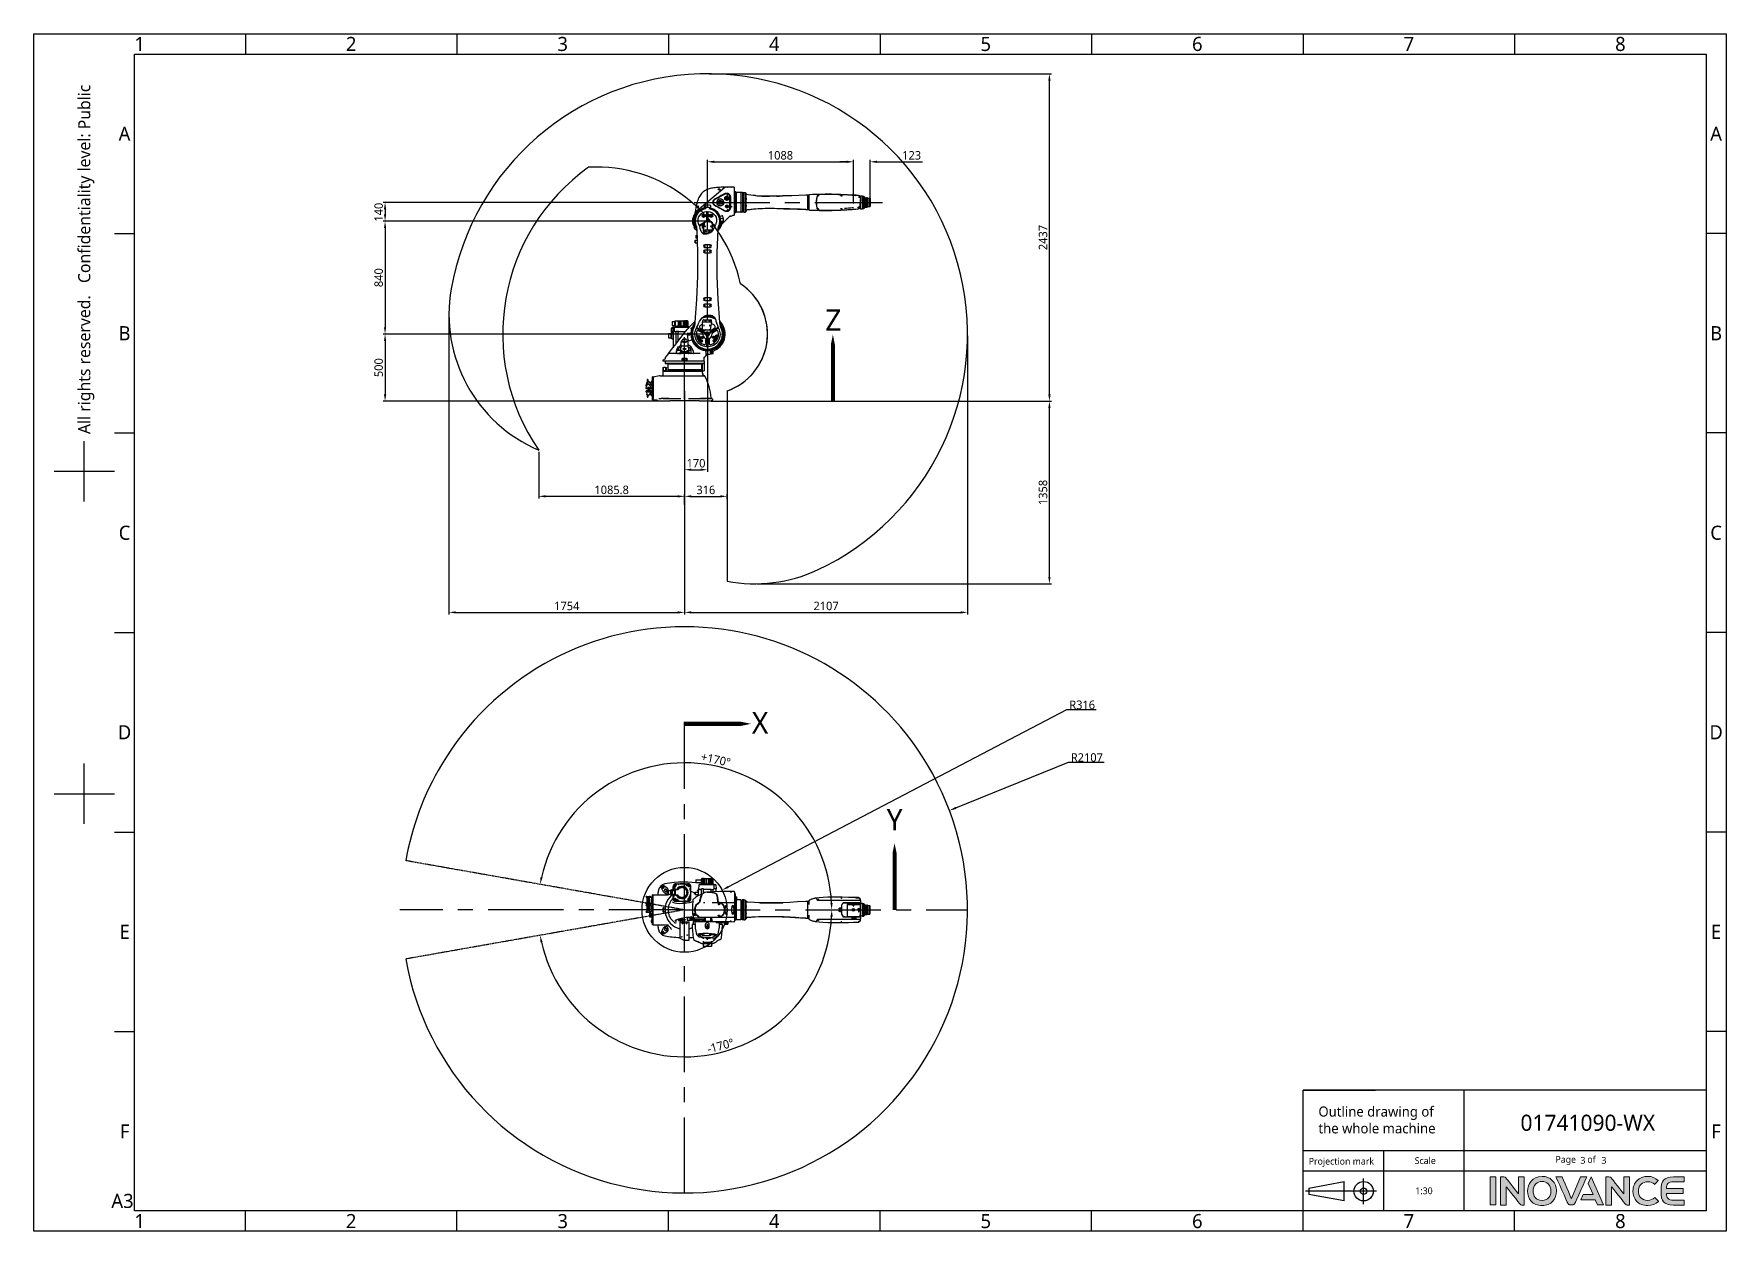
# Model space of a CAD drawing. Header units: millimetres. Extents: x 5828 to 7155, y 123 to 421.
# Drawn here: x 6735 to 7155, y 123.6 to 420.6 of the extents above; entities that cross this region are included whole.
import ezdxf
from ezdxf import colors
from ezdxf.entities.mleader import LeaderData, LeaderLine
from ezdxf.enums import TextEntityAlignment as Align
from ezdxf.math import Vec2, Vec3

# ---------------------------------------------------------------- set-up
doc = ezdxf.new("R2010")
doc.units = ezdxf.units.MM
doc.linetypes.add('CENTER', pattern=[0.6, 0.375, -0.075, 0.075, -0.075])
doc.layers.add('logo-蓝色', color=7, linetype='Continuous', true_color=0x008ccf)
for name, color, linetype in [('中心线', 7, 'Continuous'), ('外形图', 7, 'Continuous'), ('多重引线', 7, 'Continuous'), ('尺寸标注', 7, 'Continuous'), ('模板', 7, 'Continuous'), ('运动范围', 7, 'Continuous')]:
    doc.layers.add(name, color=color, linetype=linetype)
doc.styles.get("Standard").update_dxf_attribs({"font": 'msyh.ttc'})
doc.styles.add('微软雅黑', font='msyh.ttc', dxfattribs={"height": 2})
doc.dimstyles.new('尺寸标注_1_30比例', dxfattribs={"dimtxt": 2.1, "dimasz": 1.7, "dimexe": 0.5, "dimexo": 0.4, "dimgap": 0.5, "dimtad": 1, "dimdec": 1, "dimlfac": 30, "dimdsep": 46, "dimtxsty": '微软雅黑', "dimcen": 0.09, "dimadec": 0, "dimazin": 0, "dimtp": 0.01, "dimtm": 0.01, "dimtfac": 1, "dimtdec": 1, "dimtofl": 0, "dimtmove": 0, "dimatfit": 3, "dimfxl": 1, "dimtolj": 1, "dimarcsym": 0})

msp = doc.modelspace()

# ---------------------------------------------------------------- texts
at = {"layer": '运动范围', "color": 0, "lineweight": 9, "char_height": 5.3333}
for s, insert, attachment_point in [('Z', (6931.4692, 352.2885), 1), ('X', (6917.3084, 252.3697), 3), ('Y', (6946.6947, 228.3507), 1)]:
    msp.add_mtext_dynamic_manual_height_columns(s, width=7.76337, gutter_width=17.5, heights=[0], dxfattribs=dict(at, insert=insert, attachment_point=attachment_point))

# ---------------------------------------------------------------- blocks, each defined once
blk = doc.blocks.new('图纸页')
at = {"layer": 'logo-蓝色'}
h = blk.add_hatch(color=256, dxfattribs=at)
h.dxf.hatch_style = 1
edge = h.paths.add_edge_path()
edge.add_spline(control_points=[(6645.09, 130.11), (6645.09, 130.11), (6646.46, 130.11), (6646.46, 130.11), (6646.46, 130.11), (6646.46, 130.11), (6646.46, 137.06), (6646.46, 137.06), (6646.46, 137.06), (6646.46, 137.06), (6645.09, 137.06), (6645.09, 137.06), (6645.09, 137.06), (6645.09, 137.06), (6645.09, 130.11), (6645.09, 130.11)], knot_values=[0, 0, 0, 0, 0.25, 0.25, 0.25, 0.25, 0.5, 0.5, 0.5, 0.5, 0.75, 0.75, 0.75, 0.75, 1, 1, 1, 1], degree=3, periodic=1)
h = blk.add_hatch(color=256, dxfattribs=at)
h.dxf.hatch_style = 1
edge = h.paths.add_edge_path()
edge.add_spline(control_points=[(6652.11, 137.07), (6652.11, 137.07), (6652.11, 132.88), (6652.11, 132.88), (6652.11, 132.88), (6652.11, 132.88), (6649.04, 136.76), (6649.04, 136.76), (6649.04, 136.76), (6648.9, 136.94), (6648.69, 137.06), (6648.44, 137.06), (6648.44, 137.06), (6648.44, 137.06), (6647.69, 137.06), (6647.69, 137.06), (6647.69, 137.06), (6647.69, 137.06), (6647.69, 130.1), (6647.69, 130.1), (6647.69, 130.1), (6647.69, 130.1), (6649.07, 130.1), (6649.07, 130.1), (6649.07, 130.1), (6649.07, 130.1), (6649.07, 134.65), (6649.07, 134.65), (6649.07, 134.65), (6649.07, 134.65), (6652.52, 130.31), (6652.52, 130.31), (6652.52, 130.31), (6652.62, 130.18), (6652.77, 130.1), (6652.95, 130.1), (6652.95, 130.1), (6652.95, 130.1), (6653.49, 130.1), (6653.49, 130.1), (6653.49, 130.1), (6653.49, 130.1), (6653.49, 137.07), (6653.49, 137.07), (6653.49, 137.07), (6653.49, 137.07), (6652.11, 137.07), (6652.11, 137.07)], knot_values=[0, 0, 0, 0, 0.083333, 0.083333, 0.083333, 0.083333, 0.166667, 0.166667, 0.166667, 0.166667, 0.25, 0.25, 0.25, 0.25, 0.333333, 0.333333, 0.333333, 0.333333, 0.416667, 0.416667, 0.416667, 0.416667, 0.5, 0.5, 0.5, 0.5, 0.583333, 0.583333, 0.583333, 0.583333, 0.666667, 0.666667, 0.666667, 0.666667, 0.75, 0.75, 0.75, 0.75, 0.833333, 0.833333, 0.833333, 0.833333, 0.916667, 0.916667, 0.916667, 0.916667, 1, 1, 1, 1], degree=3, periodic=1)
h = blk.add_hatch(color=256, dxfattribs=at)
h.dxf.hatch_style = 1
edge = h.paths.add_edge_path(flags=16)
edge.add_spline(control_points=[(6656.4, 135.34), (6656.79, 135.74), (6657.32, 135.94), (6657.96, 135.94), (6657.96, 135.94), (6658.6, 135.94), (6659.12, 135.74), (6659.51, 135.35), (6659.51, 135.35), (6659.94, 134.91), (6660.18, 134.25), (6660.17, 133.54), (6660.17, 133.54), (6660.15, 132.42), (6659.56, 131.23), (6657.96, 131.23), (6657.96, 131.23), (6656.38, 131.23), (6655.78, 132.42), (6655.75, 133.53), (6655.75, 133.53), (6655.73, 134.23), (6655.97, 134.89), (6656.4, 135.34)], knot_values=[0, 0, 0, 0, 0.166667, 0.166667, 0.166667, 0.166667, 0.333333, 0.333333, 0.333333, 0.333333, 0.5, 0.5, 0.5, 0.5, 0.666667, 0.666667, 0.666667, 0.666667, 0.833333, 0.833333, 0.833333, 0.833333, 1, 1, 1, 1], degree=3, periodic=0)
edge = h.paths.add_edge_path()
edge.add_spline(control_points=[(6657.96, 137.21), (6655.5, 137.21), (6654.39, 135.31), (6654.39, 133.54), (6654.39, 133.54), (6654.39, 132.58), (6654.7, 131.71), (6655.26, 131.07), (6655.26, 131.07), (6655.9, 130.34), (6656.83, 129.96), (6657.96, 129.96), (6657.96, 129.96), (6659.09, 129.96), (6660.02, 130.35), (6660.66, 131.08), (6660.66, 131.08), (6661.21, 131.72), (6661.52, 132.6), (6661.53, 133.55), (6661.53, 133.55), (6661.54, 134.58), (6661.17, 135.55), (6660.51, 136.22), (6660.51, 136.22), (6659.87, 136.87), (6658.99, 137.21), (6657.96, 137.21)], knot_values=[0, 0, 0, 0, 0.142857, 0.142857, 0.142857, 0.142857, 0.285714, 0.285714, 0.285714, 0.285714, 0.428571, 0.428571, 0.428571, 0.428571, 0.571429, 0.571429, 0.571429, 0.571429, 0.714286, 0.714286, 0.714286, 0.714286, 0.857143, 0.857143, 0.857143, 0.857143, 1, 1, 1, 1], degree=3, periodic=0)
h = blk.add_hatch(color=256, dxfattribs=at)
h.dxf.hatch_style = 1
edge = h.paths.add_edge_path()
edge.add_spline(control_points=[(6667.51, 137.06), (6667.51, 137.06), (6665.24, 131.74), (6665.24, 131.74), (6665.24, 131.74), (6665.24, 131.74), (6662.96, 137.06), (6662.96, 137.06), (6662.96, 137.06), (6662.96, 137.06), (6661.41, 137.06), (6661.41, 137.06), (6661.41, 137.06), (6661.41, 137.06), (6664.34, 130.55), (6664.34, 130.55), (6664.34, 130.55), (6664.45, 130.29), (6664.71, 130.11), (6665.02, 130.11), (6665.02, 130.11), (6665.02, 130.11), (6665.02, 130.11), (6665.02, 130.11), (6665.02, 130.11), (6665.02, 130.11), (6665.45, 130.11), (6665.45, 130.11), (6665.45, 130.11), (6665.45, 130.11), (6665.45, 130.11), (6665.45, 130.11), (6665.45, 130.11), (6665.76, 130.11), (6666.02, 130.29), (6666.14, 130.55), (6666.14, 130.55), (6666.14, 130.55), (6669.06, 137.06), (6669.06, 137.06), (6669.06, 137.06), (6669.06, 137.06), (6667.51, 137.06), (6667.51, 137.06)], knot_values=[0, 0, 0, 0, 0.090909, 0.090909, 0.090909, 0.090909, 0.181818, 0.181818, 0.181818, 0.181818, 0.272727, 0.272727, 0.272727, 0.272727, 0.363636, 0.363636, 0.363636, 0.363636, 0.454545, 0.454545, 0.454545, 0.454545, 0.545455, 0.545455, 0.545455, 0.545455, 0.636364, 0.636364, 0.636364, 0.636364, 0.727273, 0.727273, 0.727273, 0.727273, 0.818182, 0.818182, 0.818182, 0.818182, 0.909091, 0.909091, 0.909091, 0.909091, 1, 1, 1, 1], degree=3, periodic=1)
h = blk.add_hatch(color=256, dxfattribs=at)
h.dxf.hatch_style = 1
edge = h.paths.add_edge_path()
edge.add_spline(control_points=[(6670.13, 137.06), (6670.13, 137.06), (6669.41, 135.45), (6669.41, 135.45), (6669.41, 135.45), (6669.41, 135.45), (6670.61, 132.7), (6670.61, 132.7), (6670.61, 132.7), (6670.61, 132.7), (6668.17, 132.7), (6668.17, 132.7), (6668.17, 132.7), (6668.17, 132.7), (6667.59, 131.4), (6667.59, 131.4), (6667.59, 131.4), (6667.59, 131.4), (6671.16, 131.4), (6671.16, 131.4), (6671.16, 131.4), (6671.16, 131.4), (6671.74, 130.11), (6671.74, 130.11), (6671.74, 130.11), (6671.74, 130.11), (6673.25, 130.11), (6673.25, 130.11), (6673.25, 130.11), (6673.25, 130.11), (6670.13, 137.06), (6670.13, 137.06)], knot_values=[0, 0, 0, 0, 0.125, 0.125, 0.125, 0.125, 0.25, 0.25, 0.25, 0.25, 0.375, 0.375, 0.375, 0.375, 0.5, 0.5, 0.5, 0.5, 0.625, 0.625, 0.625, 0.625, 0.75, 0.75, 0.75, 0.75, 0.875, 0.875, 0.875, 0.875, 1, 1, 1, 1], degree=3, periodic=1)
h = blk.add_hatch(color=256, dxfattribs=at)
h.dxf.hatch_style = 1
edge = h.paths.add_edge_path()
edge.add_spline(control_points=[(6678.25, 137.07), (6678.25, 137.07), (6678.25, 132.88), (6678.25, 132.88), (6678.25, 132.88), (6678.25, 132.88), (6675.18, 136.76), (6675.18, 136.76), (6675.18, 136.76), (6675.04, 136.94), (6674.82, 137.06), (6674.58, 137.06), (6674.58, 137.06), (6674.58, 137.06), (6673.83, 137.06), (6673.83, 137.06), (6673.83, 137.06), (6673.83, 137.06), (6673.83, 130.1), (6673.83, 130.1), (6673.83, 130.1), (6673.83, 130.1), (6675.21, 130.1), (6675.21, 130.1), (6675.21, 130.1), (6675.21, 130.1), (6675.21, 134.65), (6675.21, 134.65), (6675.21, 134.65), (6675.21, 134.65), (6678.66, 130.31), (6678.66, 130.31), (6678.66, 130.31), (6678.76, 130.18), (6678.91, 130.1), (6679.09, 130.1), (6679.09, 130.1), (6679.09, 130.1), (6679.63, 130.1), (6679.63, 130.1), (6679.63, 130.1), (6679.63, 130.1), (6679.63, 137.07), (6679.63, 137.07), (6679.63, 137.07), (6679.63, 137.07), (6678.25, 137.07), (6678.25, 137.07)], knot_values=[0, 0, 0, 0, 0.083333, 0.083333, 0.083333, 0.083333, 0.166667, 0.166667, 0.166667, 0.166667, 0.25, 0.25, 0.25, 0.25, 0.333333, 0.333333, 0.333333, 0.333333, 0.416667, 0.416667, 0.416667, 0.416667, 0.5, 0.5, 0.5, 0.5, 0.583333, 0.583333, 0.583333, 0.583333, 0.666667, 0.666667, 0.666667, 0.666667, 0.75, 0.75, 0.75, 0.75, 0.833333, 0.833333, 0.833333, 0.833333, 0.916667, 0.916667, 0.916667, 0.916667, 1, 1, 1, 1], degree=3, periodic=1)
h = blk.add_hatch(color=256, dxfattribs=at)
h.dxf.hatch_style = 1
edge = h.paths.add_edge_path()
edge.add_spline(control_points=[(6685.92, 131.95), (6685.49, 131.52), (6684.84, 131.26), (6684.22, 131.26), (6684.22, 131.26), (6682.52, 131.26), (6681.9, 132.44), (6681.9, 133.55), (6681.9, 133.55), (6681.89, 134.21), (6682.13, 134.83), (6682.55, 135.26), (6682.55, 135.26), (6682.96, 135.67), (6683.54, 135.89), (6684.22, 135.89), (6684.22, 135.89), (6684.85, 135.89), (6685.43, 135.66), (6685.85, 135.25), (6685.85, 135.25), (6685.85, 135.25), (6685.88, 135.22), (6685.88, 135.22), (6685.88, 135.22), (6685.88, 135.22), (6686.8, 136.12), (6686.8, 136.12), (6686.8, 136.12), (6686.8, 136.12), (6686.77, 136.15), (6686.77, 136.15), (6686.77, 136.15), (6686.07, 136.84), (6685.18, 137.21), (6684.22, 137.21), (6684.22, 137.21), (6683.14, 137.21), (6682.22, 136.86), (6681.56, 136.2), (6681.56, 136.2), (6680.9, 135.53), (6680.53, 134.57), (6680.53, 133.54), (6680.53, 133.54), (6680.54, 132.58), (6680.85, 131.7), (6681.41, 131.07), (6681.41, 131.07), (6682.06, 130.34), (6683.03, 129.96), (6684.22, 129.96), (6684.22, 129.96), (6685.26, 129.96), (6686.17, 130.32), (6686.86, 130.99), (6686.86, 130.99), (6686.86, 130.99), (6686.89, 131.02), (6686.89, 131.02), (6686.89, 131.02), (6686.89, 131.02), (6685.95, 131.98), (6685.95, 131.98), (6685.95, 131.98), (6685.95, 131.98), (6685.92, 131.95), (6685.92, 131.95)], knot_values=[0, 0, 0, 0, 0.058824, 0.058824, 0.058824, 0.058824, 0.117647, 0.117647, 0.117647, 0.117647, 0.176471, 0.176471, 0.176471, 0.176471, 0.235294, 0.235294, 0.235294, 0.235294, 0.294118, 0.294118, 0.294118, 0.294118, 0.352941, 0.352941, 0.352941, 0.352941, 0.411765, 0.411765, 0.411765, 0.411765, 0.470588, 0.470588, 0.470588, 0.470588, 0.529412, 0.529412, 0.529412, 0.529412, 0.588235, 0.588235, 0.588235, 0.588235, 0.647059, 0.647059, 0.647059, 0.647059, 0.705882, 0.705882, 0.705882, 0.705882, 0.764706, 0.764706, 0.764706, 0.764706, 0.823529, 0.823529, 0.823529, 0.823529, 0.882353, 0.882353, 0.882353, 0.882353, 0.941176, 0.941176, 0.941176, 0.941176, 1, 1, 1, 1], degree=3, periodic=0)
h = blk.add_hatch(color=256, dxfattribs=at)
h.dxf.hatch_style = 1
edge = h.paths.add_edge_path()
edge.add_spline(control_points=[(6690.62, 135.85), (6690.62, 135.85), (6693.22, 135.85), (6693.22, 135.85), (6693.22, 135.85), (6693.22, 135.85), (6693.22, 137.06), (6693.22, 137.06), (6693.22, 137.06), (6693.22, 137.06), (6690.59, 137.06), (6690.59, 137.06), (6690.59, 137.06), (6688.16, 137.06), (6687.49, 136.14), (6687.49, 133.67), (6687.49, 133.67), (6687.49, 133.67), (6687.49, 133.59), (6687.49, 133.59), (6687.49, 133.59), (6687.49, 133.59), (6687.49, 133.58), (6687.49, 133.58), (6687.49, 133.58), (6687.49, 133.58), (6687.49, 133.58), (6687.49, 133.58), (6687.49, 133.58), (6687.49, 133.58), (6687.49, 133.58), (6687.49, 133.58), (6687.49, 133.58), (6687.49, 133.58), (6687.49, 133.49), (6687.49, 133.49), (6687.49, 133.49), (6687.49, 131.03), (6688.16, 130.1), (6690.59, 130.1), (6690.59, 130.1), (6690.59, 130.1), (6693.22, 130.1), (6693.22, 130.1), (6693.22, 130.1), (6693.22, 130.1), (6693.22, 131.31), (6693.22, 131.31), (6693.22, 131.31), (6693.22, 131.31), (6690.62, 131.31), (6690.62, 131.31), (6690.62, 131.31), (6689.98, 131.31), (6689.49, 131.43), (6689.2, 131.77), (6689.2, 131.77), (6688.97, 132.03), (6688.86, 132.45), (6688.83, 132.93), (6688.83, 132.93), (6688.83, 132.93), (6692.99, 132.93), (6692.99, 132.93), (6692.99, 132.93), (6692.99, 132.93), (6692.99, 133.58), (6692.99, 133.58), (6692.99, 133.58), (6692.99, 133.58), (6692.99, 134.23), (6692.99, 134.23), (6692.99, 134.23), (6692.99, 134.23), (6688.83, 134.23), (6688.83, 134.23), (6688.83, 134.23), (6688.86, 134.71), (6688.97, 135.13), (6689.2, 135.4), (6689.2, 135.4), (6689.49, 135.73), (6689.98, 135.85), (6690.62, 135.85)], knot_values=[0, 0, 0, 0, 0.047619, 0.047619, 0.047619, 0.047619, 0.095238, 0.095238, 0.095238, 0.095238, 0.142857, 0.142857, 0.142857, 0.142857, 0.190476, 0.190476, 0.190476, 0.190476, 0.238095, 0.238095, 0.238095, 0.238095, 0.285714, 0.285714, 0.285714, 0.285714, 0.333333, 0.333333, 0.333333, 0.333333, 0.380952, 0.380952, 0.380952, 0.380952, 0.428571, 0.428571, 0.428571, 0.428571, 0.47619, 0.47619, 0.47619, 0.47619, 0.52381, 0.52381, 0.52381, 0.52381, 0.571429, 0.571429, 0.571429, 0.571429, 0.619048, 0.619048, 0.619048, 0.619048, 0.666667, 0.666667, 0.666667, 0.666667, 0.714286, 0.714286, 0.714286, 0.714286, 0.761905, 0.761905, 0.761905, 0.761905, 0.809524, 0.809524, 0.809524, 0.809524, 0.857143, 0.857143, 0.857143, 0.857143, 0.904762, 0.904762, 0.904762, 0.904762, 0.952381, 0.952381, 0.952381, 0.952381, 1, 1, 1, 1], degree=3, periodic=0)
at = {"layer": 'logo-蓝色', "lineweight": 9}
for points, knots in [([(6646.46, 137.06), (6646.46, 137.06), (6646.46, 137.06), (6645.09, 137.06), (6645.09, 137.06)], [0.5, 0.5, 0.5, 0.5, 0.5, 0.75, 0.75, 0.75, 0.75]), ([(6645.09, 137.06), (6645.09, 137.06), (6645.09, 137.06), (6645.09, 130.11), (6645.09, 130.11)], [0.75, 0.75, 0.75, 0.75, 0.75, 1, 1, 1, 1]), ([(6646.46, 130.11), (6646.46, 130.11), (6646.46, 130.11), (6646.46, 137.06), (6646.46, 137.06)], [0.25, 0.25, 0.25, 0.25, 0.25, 0.5, 0.5, 0.5, 0.5]), ([(6648.44, 137.06), (6648.44, 137.06), (6648.44, 137.06), (6647.69, 137.06), (6647.69, 137.06)], [0.25, 0.25, 0.25, 0.25, 0.25000001, 0.33333333, 0.33333333, 0.33333333, 0.33333333]), ([(6647.69, 137.06), (6647.69, 137.06), (6647.69, 137.06), (6647.69, 130.1), (6647.69, 130.1)], [0.33333333, 0.33333333, 0.33333333, 0.33333333, 0.33333334, 0.41666667, 0.41666667, 0.41666667, 0.41666667]), ([(6649.04, 136.76), (6649.04, 136.76), (6648.9, 136.94), (6648.69, 137.06), (6648.44, 137.06)], [0.16666667, 0.16666667, 0.16666667, 0.16666667, 0.16666668, 0.25, 0.25, 0.25, 0.25]), ([(6652.11, 132.88), (6652.11, 132.88), (6652.11, 132.88), (6649.04, 136.76), (6649.04, 136.76)], [0.08333333, 0.08333333, 0.08333333, 0.08333333, 0.08333334, 0.16666667, 0.16666667, 0.16666667, 0.16666667]), ([(6649.07, 130.1), (6649.07, 130.1), (6649.07, 130.1), (6649.07, 134.65), (6649.07, 134.65)], [0.5, 0.5, 0.5, 0.5, 0.50000001, 0.58333333, 0.58333333, 0.58333333, 0.58333333]), ([(6649.07, 134.65), (6649.07, 134.65), (6649.07, 134.65), (6652.52, 130.31), (6652.52, 130.31)], [0.58333333, 0.58333333, 0.58333333, 0.58333333, 0.58333334, 0.66666667, 0.66666667, 0.66666667, 0.66666667]), ([(6653.49, 137.07), (6653.49, 137.07), (6653.49, 137.07), (6652.11, 137.07), (6652.11, 137.07)], [0.91666667, 0.91666667, 0.91666667, 0.91666667, 0.91666668, 1, 1, 1, 1]), ([(6653.49, 130.1), (6653.49, 130.1), (6653.49, 130.1), (6653.49, 137.07), (6653.49, 137.07)], [0.83333333, 0.83333333, 0.83333333, 0.83333333, 0.83333334, 0.91666667, 0.91666667, 0.91666667, 0.91666667]), ([(6655.75, 133.53), (6655.75, 133.53), (6655.73, 134.23), (6655.97, 134.89), (6656.4, 135.34)], [0.8333333, 0.8333333, 0.8333333, 0.8333333, 0.8333333, 1, 1, 1, 1]), ([(6660.51, 136.22), (6660.51, 136.22), (6659.87, 136.87), (6658.99, 137.21), (6657.96, 137.21)], [0.8571429, 0.8571429, 0.8571429, 0.8571429, 0.8571429, 1, 1, 1, 1]), ([(6657.96, 135.94), (6657.96, 135.94), (6658.6, 135.94), (6659.12, 135.74), (6659.51, 135.35)], [0.1666667, 0.1666667, 0.1666667, 0.1666667, 0.1666667, 0.3333333, 0.3333333, 0.3333333, 0.3333333]), ([(6659.51, 135.35), (6659.51, 135.35), (6659.94, 134.91), (6660.18, 134.25), (6660.17, 133.54)], [0.3333333, 0.3333333, 0.3333333, 0.3333333, 0.3333333, 0.5, 0.5, 0.5, 0.5]), ([(6661.53, 133.55), (6661.53, 133.55), (6661.54, 134.58), (6661.17, 135.55), (6660.51, 136.22)], [0.7142857, 0.7142857, 0.7142857, 0.7142857, 0.7142857, 0.8571429, 0.8571429, 0.8571429, 0.8571429]), ([(6662.96, 137.06), (6662.96, 137.06), (6662.96, 137.06), (6661.41, 137.06), (6661.41, 137.06)], [0.18181818, 0.18181818, 0.18181818, 0.18181818, 0.18181819, 0.27272727, 0.27272727, 0.27272727, 0.27272727]), ([(6661.41, 137.06), (6661.41, 137.06), (6661.41, 137.06), (6664.34, 130.55), (6664.34, 130.55)], [0.27272727, 0.27272727, 0.27272727, 0.27272727, 0.27272728, 0.36363636, 0.36363636, 0.36363636, 0.36363636]), ([(6665.24, 131.74), (6665.24, 131.74), (6665.24, 131.74), (6662.96, 137.06), (6662.96, 137.06)], [0.09090909, 0.09090909, 0.09090909, 0.09090909, 0.0909091, 0.18181818, 0.18181818, 0.18181818, 0.18181818]), ([(6666.14, 130.55), (6666.14, 130.55), (6666.14, 130.55), (6669.06, 137.06), (6669.06, 137.06)], [0.81818182, 0.81818182, 0.81818182, 0.81818182, 0.81818183, 0.90909091, 0.90909091, 0.90909091, 0.90909091]), ([(6669.06, 137.06), (6669.06, 137.06), (6669.06, 137.06), (6667.51, 137.06), (6667.51, 137.06)], [0.90909091, 0.90909091, 0.90909091, 0.90909091, 0.90909092, 1, 1, 1, 1]), ([(6669.41, 135.45), (6669.41, 135.45), (6669.41, 135.45), (6670.61, 132.7), (6670.61, 132.7)], [0.125, 0.125, 0.125, 0.125, 0.125, 0.25, 0.25, 0.25, 0.25]), ([(6673.25, 130.11), (6673.25, 130.11), (6673.25, 130.11), (6670.13, 137.06), (6670.13, 137.06)], [0.875, 0.875, 0.875, 0.875, 0.875, 1, 1, 1, 1]), ([(6674.58, 137.06), (6674.58, 137.06), (6674.58, 137.06), (6673.83, 137.06), (6673.83, 137.06)], [0.25, 0.25, 0.25, 0.25, 0.25000001, 0.33333333, 0.33333333, 0.33333333, 0.33333333]), ([(6673.83, 137.06), (6673.83, 137.06), (6673.83, 137.06), (6673.83, 130.1), (6673.83, 130.1)], [0.33333333, 0.33333333, 0.33333333, 0.33333333, 0.33333334, 0.41666667, 0.41666667, 0.41666667, 0.41666667]), ([(6675.18, 136.76), (6675.18, 136.76), (6675.04, 136.94), (6674.82, 137.06), (6674.58, 137.06)], [0.16666667, 0.16666667, 0.16666667, 0.16666667, 0.16666668, 0.25, 0.25, 0.25, 0.25]), ([(6678.25, 132.88), (6678.25, 132.88), (6678.25, 132.88), (6675.18, 136.76), (6675.18, 136.76)], [0.08333333, 0.08333333, 0.08333333, 0.08333333, 0.08333334, 0.16666667, 0.16666667, 0.16666667, 0.16666667]), ([(6675.21, 130.1), (6675.21, 130.1), (6675.21, 130.1), (6675.21, 134.65), (6675.21, 134.65)], [0.5, 0.5, 0.5, 0.5, 0.50000001, 0.58333333, 0.58333333, 0.58333333, 0.58333333]), ([(6675.21, 134.65), (6675.21, 134.65), (6675.21, 134.65), (6678.66, 130.31), (6678.66, 130.31)], [0.58333333, 0.58333333, 0.58333333, 0.58333333, 0.58333334, 0.66666667, 0.66666667, 0.66666667, 0.66666667]), ([(6679.63, 137.07), (6679.63, 137.07), (6679.63, 137.07), (6678.25, 137.07), (6678.25, 137.07)], [0.91666667, 0.91666667, 0.91666667, 0.91666667, 0.91666668, 1, 1, 1, 1]), ([(6679.63, 130.1), (6679.63, 130.1), (6679.63, 130.1), (6679.63, 137.07), (6679.63, 137.07)], [0.83333333, 0.83333333, 0.83333333, 0.83333333, 0.83333334, 0.91666667, 0.91666667, 0.91666667, 0.91666667]), ([(6681.56, 136.2), (6681.56, 136.2), (6680.9, 135.53), (6680.53, 134.57), (6680.53, 133.54)], [0.58823529, 0.58823529, 0.58823529, 0.58823529, 0.5882353, 0.64705882, 0.64705882, 0.64705882, 0.64705882]), ([(6686.77, 136.15), (6686.77, 136.15), (6686.07, 136.84), (6685.18, 137.21), (6684.22, 137.21), (6684.22, 137.21), (6683.14, 137.21), (6682.22, 136.86), (6681.56, 136.2)], [0.4705882, 0.4705882, 0.4705882, 0.4705882, 0.4705882, 0.5294118, 0.5294118, 0.5294118, 0.5294118, 0.5882353, 0.5882353, 0.5882353, 0.5882353]), ([(6681.9, 133.55), (6681.9, 133.55), (6681.89, 134.21), (6682.13, 134.83), (6682.55, 135.26)], [0.11764706, 0.11764706, 0.11764706, 0.11764706, 0.11764707, 0.17647059, 0.17647059, 0.17647059, 0.17647059]), ([(6682.55, 135.26), (6682.55, 135.26), (6682.96, 135.67), (6683.54, 135.89), (6684.22, 135.89)], [0.17647059, 0.17647059, 0.17647059, 0.17647059, 0.1764706, 0.23529412, 0.23529412, 0.23529412, 0.23529412]), ([(6684.22, 135.89), (6684.22, 135.89), (6684.85, 135.89), (6685.43, 135.66), (6685.85, 135.25)], [0.23529412, 0.23529412, 0.23529412, 0.23529412, 0.23529413, 0.29411765, 0.29411765, 0.29411765, 0.29411765]), ([(6685.85, 135.25), (6685.85, 135.25), (6685.85, 135.25), (6685.88, 135.22), (6685.88, 135.22)], [0.29411765, 0.29411765, 0.29411765, 0.29411765, 0.29411766, 0.35294118, 0.35294118, 0.35294118, 0.35294118]), ([(6685.88, 135.22), (6685.88, 135.22), (6685.88, 135.22), (6686.8, 136.12), (6686.8, 136.12)], [0.35294118, 0.35294118, 0.35294118, 0.35294118, 0.35294119, 0.41176471, 0.41176471, 0.41176471, 0.41176471]), ([(6686.8, 136.12), (6686.8, 136.12), (6686.8, 136.12), (6686.77, 136.15), (6686.77, 136.15)], [0.41176471, 0.41176471, 0.41176471, 0.41176471, 0.41176472, 0.47058824, 0.47058824, 0.47058824, 0.47058824]), ([(6690.59, 137.06), (6690.59, 137.06), (6688.16, 137.06), (6687.49, 136.14), (6687.49, 133.67)], [0.14285714, 0.14285714, 0.14285714, 0.14285714, 0.14285715, 0.19047619, 0.19047619, 0.19047619, 0.19047619]), ([(6688.83, 134.23), (6688.83, 134.23), (6688.86, 134.71), (6688.97, 135.13), (6689.2, 135.4)], [0.9047619, 0.9047619, 0.9047619, 0.9047619, 0.90476191, 0.95238095, 0.95238095, 0.95238095, 0.95238095]), ([(6689.2, 135.4), (6689.2, 135.4), (6689.49, 135.73), (6689.98, 135.85), (6690.62, 135.85)], [0.95238095, 0.95238095, 0.95238095, 0.95238095, 0.95238096, 1, 1, 1, 1]), ([(6693.22, 137.06), (6693.22, 137.06), (6693.22, 137.06), (6690.59, 137.06), (6690.59, 137.06)], [0.0952381, 0.0952381, 0.0952381, 0.0952381, 0.09523811, 0.14285714, 0.14285714, 0.14285714, 0.14285714]), ([(6693.22, 135.85), (6693.22, 135.85), (6693.22, 135.85), (6693.22, 137.06), (6693.22, 137.06)], [0.04761905, 0.04761905, 0.04761905, 0.04761905, 0.04761906, 0.0952381, 0.0952381, 0.0952381, 0.0952381]), ([(6652.52, 130.31), (6652.52, 130.31), (6652.62, 130.18), (6652.77, 130.1), (6652.95, 130.1)], [0.66666667, 0.66666667, 0.66666667, 0.66666667, 0.66666668, 0.75, 0.75, 0.75, 0.75]), ([(6654.39, 133.54), (6654.39, 133.54), (6654.39, 132.58), (6654.7, 131.71), (6655.26, 131.07)], [0.1428571, 0.1428571, 0.1428571, 0.1428571, 0.1428572, 0.2857143, 0.2857143, 0.2857143, 0.2857143]), ([(6655.26, 131.07), (6655.26, 131.07), (6655.9, 130.34), (6656.83, 129.96), (6657.96, 129.96)], [0.2857143, 0.2857143, 0.2857143, 0.2857143, 0.2857143, 0.4285714, 0.4285714, 0.4285714, 0.4285714]), ([(6660.17, 133.54), (6660.17, 133.54), (6660.15, 132.42), (6659.56, 131.23), (6657.96, 131.23), (6657.96, 131.23), (6656.38, 131.23), (6655.78, 132.42), (6655.75, 133.53)], [0.5, 0.5, 0.5, 0.5, 0.5, 0.6666667, 0.6666667, 0.6666667, 0.6666667, 0.8333333, 0.8333333, 0.8333333, 0.8333333]), ([(6657.96, 129.96), (6657.96, 129.96), (6659.09, 129.96), (6660.02, 130.35), (6660.66, 131.08)], [0.4285714, 0.4285714, 0.4285714, 0.4285714, 0.4285714, 0.5714286, 0.5714286, 0.5714286, 0.5714286]), ([(6660.66, 131.08), (6660.66, 131.08), (6661.21, 131.72), (6661.52, 132.6), (6661.53, 133.55)], [0.5714286, 0.5714286, 0.5714286, 0.5714286, 0.5714286, 0.7142857, 0.7142857, 0.7142857, 0.7142857]), ([(6664.34, 130.55), (6664.34, 130.55), (6664.45, 130.29), (6664.71, 130.11), (6665.02, 130.11)], [0.36363636, 0.36363636, 0.36363636, 0.36363636, 0.36363637, 0.45454545, 0.45454545, 0.45454545, 0.45454545]), ([(6665.45, 130.11), (6665.45, 130.11), (6665.76, 130.11), (6666.02, 130.29), (6666.14, 130.55)], [0.72727273, 0.72727273, 0.72727273, 0.72727273, 0.72727274, 0.81818182, 0.81818182, 0.81818182, 0.81818182]), ([(6668.17, 132.7), (6668.17, 132.7), (6668.17, 132.7), (6667.59, 131.4), (6667.59, 131.4)], [0.375, 0.375, 0.375, 0.375, 0.375, 0.5, 0.5, 0.5, 0.5]), ([(6667.59, 131.4), (6667.59, 131.4), (6667.59, 131.4), (6671.16, 131.4), (6671.16, 131.4)], [0.5, 0.5, 0.5, 0.5, 0.5, 0.625, 0.625, 0.625, 0.625]), ([(6670.61, 132.7), (6670.61, 132.7), (6670.61, 132.7), (6668.17, 132.7), (6668.17, 132.7)], [0.25, 0.25, 0.25, 0.25, 0.25, 0.375, 0.375, 0.375, 0.375]), ([(6671.16, 131.4), (6671.16, 131.4), (6671.16, 131.4), (6671.74, 130.11), (6671.74, 130.11)], [0.625, 0.625, 0.625, 0.625, 0.625, 0.75, 0.75, 0.75, 0.75]), ([(6678.66, 130.31), (6678.66, 130.31), (6678.76, 130.18), (6678.91, 130.1), (6679.09, 130.1)], [0.66666667, 0.66666667, 0.66666667, 0.66666667, 0.66666668, 0.75, 0.75, 0.75, 0.75]), ([(6680.53, 133.54), (6680.53, 133.54), (6680.54, 132.58), (6680.85, 131.7), (6681.41, 131.07)], [0.64705882, 0.64705882, 0.64705882, 0.64705882, 0.64705883, 0.70588235, 0.70588235, 0.70588235, 0.70588235]), ([(6681.41, 131.07), (6681.41, 131.07), (6682.06, 130.34), (6683.03, 129.96), (6684.22, 129.96), (6684.22, 129.96), (6685.26, 129.96), (6686.17, 130.32), (6686.86, 130.99)], [0.7058824, 0.7058824, 0.7058824, 0.7058824, 0.7058824, 0.7647059, 0.7647059, 0.7647059, 0.7647059, 0.8235294, 0.8235294, 0.8235294, 0.8235294]), ([(6685.92, 131.95), (6685.49, 131.52), (6684.84, 131.26), (6684.22, 131.26), (6684.22, 131.26), (6682.52, 131.26), (6681.9, 132.44), (6681.9, 133.55)], [0, 0, 0, 0, 0.0588235, 0.0588235, 0.0588235, 0.0588235, 0.1176471, 0.1176471, 0.1176471, 0.1176471]), ([(6685.95, 131.98), (6685.95, 131.98), (6685.95, 131.98), (6685.92, 131.95), (6685.92, 131.95)], [0.94117647, 0.94117647, 0.94117647, 0.94117647, 0.94117648, 1, 1, 1, 1]), ([(6686.89, 131.02), (6686.89, 131.02), (6686.89, 131.02), (6685.95, 131.98), (6685.95, 131.98)], [0.88235294, 0.88235294, 0.88235294, 0.88235294, 0.88235295, 0.94117647, 0.94117647, 0.94117647, 0.94117647]), ([(6686.86, 130.99), (6686.86, 130.99), (6686.86, 130.99), (6686.89, 131.02), (6686.89, 131.02)], [0.82352941, 0.82352941, 0.82352941, 0.82352941, 0.82352942, 0.88235294, 0.88235294, 0.88235294, 0.88235294]), ([(6687.49, 133.67), (6687.49, 133.67), (6687.49, 133.67), (6687.49, 133.59), (6687.49, 133.59)], [0.19047619, 0.19047619, 0.19047619, 0.19047619, 0.1904762, 0.23809524, 0.23809524, 0.23809524, 0.23809524]), ([(6687.49, 133.59), (6687.49, 133.59), (6687.49, 133.59), (6687.49, 133.58), (6687.49, 133.58)], [0.23809524, 0.23809524, 0.23809524, 0.23809524, 0.23809525, 0.28571429, 0.28571429, 0.28571429, 0.28571429]), ([(6687.49, 133.58), (6687.49, 133.58), (6687.49, 133.58), (6687.49, 133.58), (6687.49, 133.58)], [0.28571429, 0.28571429, 0.28571429, 0.28571429, 0.2857143, 0.33333333, 0.33333333, 0.33333333, 0.33333333]), ([(6687.49, 133.58), (6687.49, 133.58), (6687.49, 133.58), (6687.49, 133.58), (6687.49, 133.58)], [0.33333333, 0.33333333, 0.33333333, 0.33333333, 0.33333334, 0.38095238, 0.38095238, 0.38095238, 0.38095238]), ([(6687.49, 133.58), (6687.49, 133.58), (6687.49, 133.58), (6687.49, 133.49), (6687.49, 133.49)], [0.38095238, 0.38095238, 0.38095238, 0.38095238, 0.38095239, 0.42857143, 0.42857143, 0.42857143, 0.42857143]), ([(6687.49, 133.49), (6687.49, 133.49), (6687.49, 131.03), (6688.16, 130.1), (6690.59, 130.1)], [0.42857143, 0.42857143, 0.42857143, 0.42857143, 0.42857144, 0.47619048, 0.47619048, 0.47619048, 0.47619048]), ([(6692.99, 134.23), (6692.99, 134.23), (6692.99, 134.23), (6688.83, 134.23), (6688.83, 134.23)], [0.85714286, 0.85714286, 0.85714286, 0.85714286, 0.85714287, 0.9047619, 0.9047619, 0.9047619, 0.9047619]), ([(6689.2, 131.77), (6689.2, 131.77), (6688.97, 132.03), (6688.86, 132.45), (6688.83, 132.93)], [0.66666667, 0.66666667, 0.66666667, 0.66666667, 0.66666668, 0.71428571, 0.71428571, 0.71428571, 0.71428571]), ([(6688.83, 132.93), (6688.83, 132.93), (6688.83, 132.93), (6692.99, 132.93), (6692.99, 132.93)], [0.71428571, 0.71428571, 0.71428571, 0.71428571, 0.71428572, 0.76190476, 0.76190476, 0.76190476, 0.76190476]), ([(6693.22, 131.31), (6693.22, 131.31), (6693.22, 131.31), (6690.62, 131.31), (6690.62, 131.31), (6690.62, 131.31), (6689.98, 131.31), (6689.49, 131.43), (6689.2, 131.77)], [0.57142857, 0.57142857, 0.57142857, 0.57142857, 0.57142858, 0.61904762, 0.61904762, 0.61904762, 0.61904763, 0.66666667, 0.66666667, 0.66666667, 0.66666667]), ([(6692.99, 133.58), (6692.99, 133.58), (6692.99, 133.58), (6692.99, 134.23), (6692.99, 134.23)], [0.80952381, 0.80952381, 0.80952381, 0.80952381, 0.80952382, 0.85714286, 0.85714286, 0.85714286, 0.85714286]), ([(6692.99, 132.93), (6692.99, 132.93), (6692.99, 132.93), (6692.99, 133.58), (6692.99, 133.58)], [0.76190476, 0.76190476, 0.76190476, 0.76190476, 0.76190477, 0.80952381, 0.80952381, 0.80952381, 0.80952381]), ([(6693.22, 130.1), (6693.22, 130.1), (6693.22, 130.1), (6693.22, 131.31), (6693.22, 131.31)], [0.52380952, 0.52380952, 0.52380952, 0.52380952, 0.52380953, 0.57142857, 0.57142857, 0.57142857, 0.57142857]), ([(6647.69, 130.1), (6647.69, 130.1), (6647.69, 130.1), (6649.07, 130.1), (6649.07, 130.1)], [0.41666667, 0.41666667, 0.41666667, 0.41666667, 0.41666668, 0.5, 0.5, 0.5, 0.5]), ([(6652.95, 130.1), (6652.95, 130.1), (6652.95, 130.1), (6653.49, 130.1), (6653.49, 130.1)], [0.75, 0.75, 0.75, 0.75, 0.75000001, 0.83333333, 0.83333333, 0.83333333, 0.83333333]), ([(6665.02, 130.11), (6665.02, 130.11), (6665.02, 130.11), (6665.02, 130.11), (6665.02, 130.11)], [0.45454545, 0.45454545, 0.45454545, 0.45454545, 0.45454546, 0.54545455, 0.54545455, 0.54545455, 0.54545455]), ([(6665.02, 130.11), (6665.02, 130.11), (6665.02, 130.11), (6665.45, 130.11), (6665.45, 130.11)], [0.54545455, 0.54545455, 0.54545455, 0.54545455, 0.54545456, 0.63636364, 0.63636364, 0.63636364, 0.63636364]), ([(6665.45, 130.11), (6665.45, 130.11), (6665.45, 130.11), (6665.45, 130.11), (6665.45, 130.11)], [0.63636364, 0.63636364, 0.63636364, 0.63636364, 0.63636365, 0.72727273, 0.72727273, 0.72727273, 0.72727273]), ([(6671.74, 130.11), (6671.74, 130.11), (6671.74, 130.11), (6673.25, 130.11), (6673.25, 130.11)], [0.75, 0.75, 0.75, 0.75, 0.75, 0.875, 0.875, 0.875, 0.875]), ([(6673.83, 130.1), (6673.83, 130.1), (6673.83, 130.1), (6675.21, 130.1), (6675.21, 130.1)], [0.41666667, 0.41666667, 0.41666667, 0.41666667, 0.41666668, 0.5, 0.5, 0.5, 0.5]), ([(6679.09, 130.1), (6679.09, 130.1), (6679.09, 130.1), (6679.63, 130.1), (6679.63, 130.1)], [0.75, 0.75, 0.75, 0.75, 0.75000001, 0.83333333, 0.83333333, 0.83333333, 0.83333333]), ([(6690.59, 130.1), (6690.59, 130.1), (6690.59, 130.1), (6693.22, 130.1), (6693.22, 130.1)], [0.47619048, 0.47619048, 0.47619048, 0.47619048, 0.47619049, 0.52380952, 0.52380952, 0.52380952, 0.52380952])]:
    blk.add_open_spline(points, degree=3, knots=knots, dxfattribs=at)
for points in [[(6652.11, 137.07), (6652.11, 137.07), (6652.11, 132.88), (6652.11, 132.88)], [(6657.96, 137.21), (6655.5, 137.21), (6654.39, 135.31), (6654.39, 133.54)], [(6656.4, 135.34), (6656.79, 135.74), (6657.32, 135.94), (6657.96, 135.94)], [(6667.51, 137.06), (6667.51, 137.06), (6665.24, 131.74), (6665.24, 131.74)], [(6670.13, 137.06), (6670.13, 137.06), (6669.41, 135.45), (6669.41, 135.45)], [(6678.25, 137.07), (6678.25, 137.07), (6678.25, 132.88), (6678.25, 132.88)], [(6690.62, 135.85), (6690.62, 135.85), (6693.22, 135.85), (6693.22, 135.85)], [(6645.09, 130.11), (6645.09, 130.11), (6646.46, 130.11), (6646.46, 130.11)]]:
    blk.add_open_spline(points, degree=3, dxfattribs=at)
at = {"layer": '模板', "color": 2}
for p, q in [((6336.16, 420.62), (6336.16, 415.62)), ((6388.66, 420.62), (6388.66, 415.62)), ((6441.16, 420.62), (6441.16, 415.62)), ((6493.66, 420.62), (6493.66, 415.62)), ((6546.16, 420.62), (6546.16, 415.62)), ((6598.66, 420.62), (6598.66, 415.62)), ((6651.16, 420.62), (6651.16, 415.62)), ((6303.66, 371.12), (6308.66, 371.12)), ((6703.66, 371.12), (6698.66, 371.12)), ((6296.16, 304.62), (6296.16, 319.62)), ((6303.66, 321.62), (6308.66, 321.62)), ((6703.66, 321.62), (6698.66, 321.62)), ((6288.66, 312.12), (6303.66, 312.12)), ((6303.66, 272.12), (6308.66, 272.12)), ((6703.66, 272.12), (6698.66, 272.12)), ((6296.16, 224.62), (6296.16, 239.62)), ((6288.66, 232.12), (6303.66, 232.12)), ((6303.66, 222.62), (6308.66, 222.62)), ((6703.66, 222.62), (6698.66, 222.62)), ((6303.66, 173.12), (6308.66, 173.12)), ((6703.66, 173.12), (6698.66, 173.12)), ((6698.66, 158.62), (6598.66, 158.62)), ((6598.66, 128.62), (6598.66, 158.62)), ((6598.66, 158.62), (6616.66, 158.62)), ((6638.66, 128.62), (6638.66, 158.62)), ((6598.66, 128.62), (6598.66, 143.62)), ((6598.66, 143.62), (6616.66, 143.62)), ((6598.66, 143.62), (6698.66, 143.62)), ((6618.66, 128.62), (6618.66, 143.62)), ((6598.66, 138.62), (6638.66, 138.62)), ((6600.08, 134.32), (6608.88, 135.92)), ((6608.88, 131.12), (6608.88, 135.92)), ((6613.68, 130.32), (6613.68, 136.72)), ((6616.88, 133.52), (6599.28, 133.52)), ((6600.08, 134.32), (6600.08, 132.72)), ((6608.88, 131.12), (6600.08, 132.72)), ((6336.16, 123.62), (6336.16, 128.62)), ((6388.66, 123.62), (6388.66, 128.62)), ((6441.16, 123.62), (6441.16, 128.62)), ((6493.66, 123.62), (6493.66, 128.62)), ((6546.16, 123.62), (6546.16, 128.62)), ((6598.66, 123.62), (6598.66, 128.62)), ((6651.16, 123.62), (6651.16, 128.62))]:
    blk.add_line(p, q, dxfattribs=at)
for points in [[(6283.66, 123.62), (6283.66, 420.62), (6703.66, 420.62), (6703.66, 123.62)], [(6308.66, 128.62), (6308.66, 415.62), (6698.66, 415.62), (6698.66, 128.62)], [(6638.66, 138.62), (6698.66, 138.62), (6698.66, 128.62), (6638.66, 128.62)]]:
    blk.add_lwpolyline(points, close=True, dxfattribs=at)
for radius in [2.4, 0.8]:
    blk.add_circle((6613.68, 133.52), radius, dxfattribs=at)
at = {"layer": '模板', "color": 2, "style": '微软雅黑'}
for s, height, p in [('1', 3.5, (6309.91, 418.12)), ('2', 3.5, (6362.41, 418.12)), ('3', 3.5, (6414.91, 418.12)), ('4', 3.5, (6467.41, 418.12)), ('5', 3.5, (6519.91, 418.12)), ('6', 3.5, (6572.41, 418.12)), ('7', 3.5, (6624.91, 418.12)), ('8', 3.5, (6677.41, 418.12)), ('A', 3.5, (6306.16, 395.87)), ('A', 3.5, (6701.16, 395.87)), ('B', 3.5, (6306.16, 346.37)), ('B', 3.5, (6701.16, 346.37)), ('C', 3.5, (6306.16, 296.87)), ('C', 3.5, (6701.16, 296.87)), ('D', 3.5, (6306.16, 247.37)), ('D', 3.5, (6701.16, 247.37)), ('E', 3.5, (6306.16, 197.87)), ('E', 3.5, (6701.16, 197.87)), ('F', 3.5, (6306.16, 148.37)), ('F', 3.5, (6701.16, 148.37)), ('Projection mark', 1.6667, (6608.16, 140.96)), ('Scale', 1.667, (6628.97, 141.12)), ('A3', 3.5, (6305.66, 131.12)), ('1', 3.5, (6309.91, 126.12)), ('2', 3.5, (6362.41, 126.12)), ('3', 3.5, (6414.91, 126.12)), ('4', 3.5, (6467.41, 126.12)), ('5', 3.5, (6519.91, 126.12)), ('6', 3.5, (6572.41, 126.12)), ('7', 3.5, (6624.91, 126.12)), ('8', 3.5, (6677.41, 126.12))]:
    blk.add_text(s, height=height, dxfattribs=at).set_placement(p, align=Align.MIDDLE_CENTER)
blk.add_text('All rights reserved.   Confidentiality level: Public', height=3, rotation=90, dxfattribs=at).set_placement((6296.16, 364.69), align=Align.MIDDLE_CENTER)
blk.add_text('Page     of    ', height=1.6667, dxfattribs=at).set_placement((6667.41, 141.19), align=Align.MIDDLE)
at = {"layer": '模板', "color": 2, "insert": (6602.46, 154.54), "char_height": 2.5, "width": 30.2447, "attachment_point": 1, "style": '微软雅黑'}
blk.add_mtext('Outline drawing of the whole machine', dxfattribs=at)
at = {"layer": '模板', "color": 2, "style": '微软雅黑'}
for tag, height, p in [('编号', 4, (6669.32, 150.51)), ('当前页', 1.67, (6668.11, 141.19)), ('总页数', 1.67, (6673.32, 141.19)), ('比例', 1.67, (6628.66, 133.62))]:
    blk.add_attdef(tag, text='', height=height, dxfattribs=at).set_placement(p, align=Align.MIDDLE)
blk = doc.blocks.new('*D1095')
at = {"layer": 'Defpoints', "color": 0}
for p in [(6898.9, 378.82), (6822.2, 374.15), (6902.2, 374.15)]:
    blk.add_point(p, dxfattribs=at)
at = {"layer": '尺寸标注', "color": 0, "lineweight": -2}
for p, q in [((6898.5, 378.82), (6821.7, 378.82)), ((6901.8, 374.15), (6821.7, 374.15)), ((6822.2, 377.12), (6822.2, 375.85))]:
    blk.add_line(p, q, dxfattribs=at)
at = {"layer": '尺寸标注', "color": 0}
for points in [[(6822.48, 377.12), (6821.92, 377.12), (6822.2, 378.82)], [(6821.92, 375.85), (6822.48, 375.85), (6822.2, 374.15)]]:
    blk.add_solid(points, dxfattribs=at)
at = {"layer": '尺寸标注', "color": 0, "insert": (6820.61, 376.38), "char_height": 2, "attachment_point": 5, "rotation": 90, "style": '微软雅黑'}
blk.add_mtext('\\A1;\\A1;{\\H1.05x;140}', dxfattribs=at)
blk = doc.blocks.new('*D1096')
at = {"layer": 'Defpoints', "color": 0}
for p in [(6833.95, 374.15), (6822.2, 346.15), (6834.7, 346.15)]:
    blk.add_point(p, dxfattribs=at)
at = {"layer": '尺寸标注', "color": 0, "lineweight": -2}
for p, q in [((6833.55, 374.15), (6821.7, 374.15)), ((6822.2, 372.45), (6822.2, 347.85)), ((6834.3, 346.15), (6821.7, 346.15))]:
    blk.add_line(p, q, dxfattribs=at)
at = {"layer": '尺寸标注', "color": 0}
for points in [[(6822.48, 372.45), (6821.92, 372.45), (6822.2, 374.15)], [(6821.92, 347.85), (6822.48, 347.85), (6822.2, 346.15)]]:
    blk.add_solid(points, dxfattribs=at)
at = {"layer": '尺寸标注', "color": 0, "insert": (6820.62, 360.15), "char_height": 2, "attachment_point": 5, "rotation": 90, "style": '微软雅黑'}
blk.add_mtext('\\A1;\\A1;{\\H1.05x;840}', dxfattribs=at)
blk = doc.blocks.new('*D1097')
at = {"layer": 'Defpoints', "color": 0}
for p in [(6902.2, 346.15), (6822.2, 329.49), (6892.03, 329.49)]:
    blk.add_point(p, dxfattribs=at)
at = {"layer": '尺寸标注', "color": 0, "lineweight": -2}
for p, q in [((6901.8, 346.15), (6821.7, 346.15)), ((6822.2, 344.45), (6822.2, 331.19)), ((6891.63, 329.49), (6821.7, 329.49))]:
    blk.add_line(p, q, dxfattribs=at)
at = {"layer": '尺寸标注', "color": 0}
for points in [[(6822.48, 344.45), (6821.92, 344.45), (6822.2, 346.15)], [(6821.92, 331.19), (6822.48, 331.19), (6822.2, 329.49)]]:
    blk.add_solid(points, dxfattribs=at)
at = {"layer": '尺寸标注', "color": 0, "insert": (6820.61, 337.82), "char_height": 2, "attachment_point": 5, "rotation": 90, "style": '微软雅黑'}
blk.add_mtext('\\A1;\\A1;{\\H1.05x;500}', dxfattribs=at)
blk = doc.blocks.new('*D1098')
at = {"layer": 'Defpoints', "color": 0}
for p in [(6838.06, 351.02), (6896.53, 329.4), (6896.53, 277.11)]:
    blk.add_point(p, dxfattribs=at)
at = {"layer": '尺寸标注', "color": 0, "lineweight": -2}
for p, q in [((6838.06, 350.62), (6838.06, 276.61)), ((6896.53, 329), (6896.53, 276.61)), ((6839.76, 277.11), (6894.83, 277.11))]:
    blk.add_line(p, q, dxfattribs=at)
at = {"layer": '尺寸标注', "color": 0}
for points in [[(6839.76, 277.39), (6839.76, 276.83), (6838.06, 277.11)], [(6894.83, 276.83), (6894.83, 277.39), (6896.53, 277.11)]]:
    blk.add_solid(points, dxfattribs=at)
at = {"layer": '尺寸标注', "color": 0, "insert": (6867.3, 278.7), "char_height": 2, "attachment_point": 5, "style": '微软雅黑'}
blk.add_mtext('\\A1;\\A1;{\\H1.05x;1754}', dxfattribs=at)
blk = doc.blocks.new('*D1099')
at = {"layer": 'Defpoints', "color": 0}
for p in [(6966.76, 346.15), (6896.53, 282.39), (6966.76, 277.11)]:
    blk.add_point(p, dxfattribs=at)
at = {"layer": '尺寸标注', "color": 0, "lineweight": -2}
for p, q in [((6966.76, 345.75), (6966.76, 276.61)), ((6896.53, 281.99), (6896.53, 276.61)), ((6898.23, 277.11), (6965.06, 277.11))]:
    blk.add_line(p, q, dxfattribs=at)
at = {"layer": '尺寸标注', "color": 0}
for points in [[(6898.23, 277.39), (6898.23, 276.83), (6896.53, 277.11)], [(6965.06, 276.83), (6965.06, 277.39), (6966.76, 277.11)]]:
    blk.add_solid(points, dxfattribs=at)
at = {"layer": '尺寸标注', "color": 0, "insert": (6931.65, 278.7), "char_height": 2, "attachment_point": 5, "style": '微软雅黑'}
blk.add_mtext('\\A1;\\A1;{\\H1.05x;2107}', dxfattribs=at)
blk = doc.blocks.new('*D1100')
at = {"layer": 'Defpoints', "color": 0}
for p in [(6972.65, 329.49), (6987.08, 329.49), (6914.03, 284.21)]:
    blk.add_point(p, dxfattribs=at)
at = {"layer": '尺寸标注', "color": 0, "lineweight": -2}
for p, q in [((6973.05, 329.49), (6987.58, 329.49)), ((6987.08, 285.91), (6987.08, 327.79)), ((6914.43, 284.21), (6987.58, 284.21))]:
    blk.add_line(p, q, dxfattribs=at)
at = {"layer": '尺寸标注', "color": 0}
for points in [[(6987.37, 327.79), (6986.8, 327.79), (6987.08, 329.49)], [(6986.8, 285.91), (6987.37, 285.91), (6987.08, 284.21)]]:
    blk.add_solid(points, dxfattribs=at)
at = {"layer": '尺寸标注', "color": 0, "insert": (6985.49, 306.85), "char_height": 2, "attachment_point": 5, "rotation": 90, "style": '微软雅黑'}
blk.add_mtext('\\A1;\\A1;{\\H1.05x;1358}', dxfattribs=at)
blk = doc.blocks.new('*D1101')
at = {"layer": 'Defpoints', "color": 0}
for p in [(6902.2, 410.72), (6987.08, 410.72), (6902.73, 329.49)]:
    blk.add_point(p, dxfattribs=at)
at = {"layer": '尺寸标注', "color": 0, "lineweight": -2}
for p, q in [((6902.6, 410.72), (6987.58, 410.72)), ((6987.08, 331.19), (6987.08, 409.02)), ((6903.13, 329.49), (6987.58, 329.49))]:
    blk.add_line(p, q, dxfattribs=at)
at = {"layer": '尺寸标注', "color": 0}
for points in [[(6987.37, 409.02), (6986.8, 409.02), (6987.08, 410.72)], [(6986.8, 331.19), (6987.37, 331.19), (6987.08, 329.49)]]:
    blk.add_solid(points, dxfattribs=at)
at = {"layer": '尺寸标注', "color": 0, "insert": (6985.5, 370.1), "char_height": 2, "attachment_point": 5, "rotation": 90, "style": '微软雅黑'}
blk.add_mtext('\\A1;\\A1;{\\H1.05x;2437}', dxfattribs=at)
blk = doc.blocks.new('*D1102')
at = {"layer": 'Defpoints', "color": 0}
for p in [(6938.47, 388.89), (6938.47, 379.27), (6902.2, 377.21)]:
    blk.add_point(p, dxfattribs=at)
at = {"layer": '尺寸标注', "color": 0, "lineweight": -2}
for p, q in [((6902.2, 377.61), (6902.2, 389.39)), ((6903.9, 388.89), (6936.77, 388.89)), ((6938.47, 379.67), (6938.47, 389.39))]:
    blk.add_line(p, q, dxfattribs=at)
at = {"layer": '尺寸标注', "color": 0}
for points in [[(6903.9, 389.17), (6903.9, 388.61), (6902.2, 388.89)], [(6936.77, 388.61), (6936.77, 389.17), (6938.47, 388.89)]]:
    blk.add_solid(points, dxfattribs=at)
at = {"layer": '尺寸标注', "color": 0, "insert": (6920.33, 390.48), "char_height": 2, "attachment_point": 5, "style": '微软雅黑'}
blk.add_mtext('\\A1;\\A1;{\\H1.05x;1088}', dxfattribs=at)
blk = doc.blocks.new('*D1103')
at = {"layer": 'Defpoints', "color": 0}
for p in [(6938.47, 388.89), (6938.47, 378.15), (6942.57, 378.82)]:
    blk.add_point(p, dxfattribs=at)
at = {"layer": '尺寸标注', "color": 0, "lineweight": -2}
for p, q in [((6936.77, 388.89), (6935.07, 388.89)), ((6938.47, 378.55), (6938.47, 389.39)), ((6942.57, 379.22), (6942.57, 389.39)), ((6944.27, 388.89), (6955.59, 388.89))]:
    blk.add_line(p, q, dxfattribs=at)
at = {"layer": '尺寸标注', "color": 0}
for points in [[(6936.77, 388.61), (6936.77, 389.17), (6938.47, 388.89)], [(6944.27, 389.17), (6944.27, 388.61), (6942.57, 388.89)]]:
    blk.add_solid(points, dxfattribs=at)
at = {"layer": '尺寸标注', "color": 0, "insert": (6952.89, 390.48), "char_height": 2, "attachment_point": 5, "style": '微软雅黑'}
blk.add_mtext('\\A1;\\A1;{\\H1.05x;123}', dxfattribs=at)
blk = doc.blocks.new('*D1104')
at = {"layer": 'Defpoints', "color": 0}
for p in [(6902.2, 346.15), (6896.53, 316.59), (6902.2, 312.51)]:
    blk.add_point(p, dxfattribs=at)
at = {"layer": '尺寸标注', "color": 0, "lineweight": -2}
for p, q in [((6902.2, 345.75), (6902.2, 312.01)), ((6896.53, 316.19), (6896.53, 312.01)), ((6898.23, 312.51), (6900.5, 312.51))]:
    blk.add_line(p, q, dxfattribs=at)
at = {"layer": '尺寸标注', "color": 0}
for points in [[(6898.23, 312.79), (6898.23, 312.22), (6896.53, 312.51)], [(6900.5, 312.22), (6900.5, 312.79), (6902.2, 312.51)]]:
    blk.add_solid(points, dxfattribs=at)
at = {"layer": '尺寸标注', "color": 0, "insert": (6899.37, 314.1), "char_height": 2, "attachment_point": 5, "style": '微软雅黑'}
blk.add_mtext('\\A1;\\A1;{\\H1.05x;170}', dxfattribs=at)
blk = doc.blocks.new('*D1105')
at = {"layer": 'Defpoints', "color": 0}
for p in [(6882.14, 236.81), (6827.41, 215.53), (6896.58, 203.33), (6896.58, 203.33), (6955.91, 203.33)]:
    blk.add_point(p, dxfattribs=at)
at = {"layer": '尺寸标注', "color": 0, "lineweight": -2}
blk.add_arc((6896.58, 203.33), 36.46, 2.6718, 167.3282, dxfattribs=at)
at = {"layer": '尺寸标注', "color": 0}
for points in [[(6860.73, 211.39), (6861.29, 211.28), (6860.67, 209.67)], [(6932.72, 205.03), (6933.28, 205.04), (6933.04, 203.33)]]:
    blk.add_solid(points, dxfattribs=at)
at = {"layer": '尺寸标注', "color": 0, "insert": (6904.3, 240.59), "char_height": 2, "attachment_point": 5, "rotation": 348.2969, "style": '微软雅黑'}
blk.add_mtext('\\A1;{\\H1.05x;+\\A1;170%%d}', dxfattribs=at)
blk = doc.blocks.new('*D1106')
at = {"layer": 'Defpoints', "color": 0}
for p in [(6896.59, 203.33), (6896.59, 203.33), (6966.82, 203.33), (6827.42, 191.13), (6882.14, 169.84)]:
    blk.add_point(p, dxfattribs=at)
at = {"layer": '尺寸标注', "color": 0, "lineweight": -2}
blk.add_arc((6896.59, 203.33), 36.47, 192.6709, 357.3291, dxfattribs=at)
at = {"layer": '尺寸标注', "color": 0}
for points in [[(6933.3, 201.62), (6932.74, 201.63), (6933.06, 203.33)], [(6861.28, 195.38), (6860.73, 195.27), (6860.67, 196.99)]]:
    blk.add_solid(points, dxfattribs=at)
at = {"layer": '尺寸标注', "color": 0, "insert": (6905.46, 169.59), "char_height": 2, "attachment_point": 5, "rotation": 14.7379, "style": '微软雅黑'}
blk.add_mtext('\\A1;{\\H1.05x;-\\A1;170%%d}', dxfattribs=at)
blk = doc.blocks.new('*D1107')
at = {"layer": 'Defpoints', "color": 0}
for p in [(6896.53, 303.48), (6907.07, 305.9), (6907.07, 304.81)]:
    blk.add_point(p, dxfattribs=at)
at = {"layer": '尺寸标注', "color": 0, "lineweight": -2}
for p, q in [((6896.53, 303.88), (6896.53, 306.4)), ((6898.23, 305.9), (6905.37, 305.9)), ((6907.07, 305.21), (6907.07, 306.4))]:
    blk.add_line(p, q, dxfattribs=at)
at = {"layer": '尺寸标注', "color": 0}
for points in [[(6898.23, 306.18), (6898.23, 305.62), (6896.53, 305.9)], [(6905.37, 305.62), (6905.37, 306.18), (6907.07, 305.9)]]:
    blk.add_solid(points, dxfattribs=at)
at = {"layer": '尺寸标注', "color": 0, "insert": (6901.8, 307.49), "char_height": 2, "attachment_point": 5, "style": '微软雅黑'}
blk.add_mtext('\\A1;\\A1;{\\H1.05x;316}', dxfattribs=at)
blk = doc.blocks.new('*D1108')
at = {"layer": 'Defpoints', "color": 0}
for p in [(6896.53, 332.41), (6860.34, 317.36), (6860.34, 305.9)]:
    blk.add_point(p, dxfattribs=at)
at = {"layer": '尺寸标注', "color": 0, "lineweight": -2}
for p, q in [((6896.53, 332.01), (6896.53, 305.4)), ((6860.34, 316.96), (6860.34, 305.4)), ((6894.83, 305.9), (6862.04, 305.9))]:
    blk.add_line(p, q, dxfattribs=at)
at = {"layer": '尺寸标注', "color": 0}
for points in [[(6862.04, 306.18), (6862.04, 305.62), (6860.34, 305.9)], [(6894.83, 305.62), (6894.83, 306.18), (6896.53, 305.9)]]:
    blk.add_solid(points, dxfattribs=at)
at = {"layer": '尺寸标注', "color": 0, "insert": (6878.44, 307.49), "char_height": 2, "attachment_point": 5, "style": '微软雅黑'}
blk.add_mtext('\\A1;\\A1;{\\H1.05x;1085.8}', dxfattribs=at)

# ---------------------------------------------------------------- dimensions: what is measured, and where the dimension line sits
at = {"layer": '尺寸标注'}
for base, p1, p2, text, picture, middle in [((6987.0845, 410.7178), (6902.7335, 329.488), (6902.2012, 410.7178), '\\A1;{\\H1.05x;2437}', '*D1101', (6985.4993, 370.1029)), ((6822.2005, 346.1547), (6833.9454, 374.1547), (6834.7004, 346.1547), '\\A1;{\\H1.05x;840}', '*D1096', (6820.6153, 360.1547)), ((6822.2005, 329.488), (6902.2012, 346.1547), (6892.035, 329.488), '\\A1;{\\H1.05x;500}', '*D1097', (6820.6146, 337.8214)), ((6987.0845, 329.488), (6914.0338, 284.2148), (6972.6525, 329.488), '\\A1;{\\H1.05x;1358}', '*D1100', (6985.4932, 306.8514))]:
    dim = msp.add_linear_dim(base=base, p1=p1, p2=p2, angle=90, text=text, dimstyle='尺寸标注_1_30比例', override={"dimtxsty": '微软雅黑'}, dxfattribs=at)
    dim.commit()
    dim.dimension.update_dxf_attribs({"geometry": picture, "text_midpoint": middle})
for base, p1, p2, text, picture, middle in [((6938.4679, 388.8895), (6902.2012, 377.2117), (6938.4679, 379.2689), '\\A1;{\\H1.05x;1088}', '*D1102', (6920.3345, 390.4801)), ((6896.5348, 277.1094), (6838.0634, 351.0166), (6896.5348, 329.3954), '\\A1;{\\H1.05x;1754}', '*D1098', (6867.2991, 278.7008)), ((6966.7643, 277.1094), (6896.5345, 282.3866), (6966.7643, 346.1547), '\\A1;{\\H1.05x;2107}', '*D1099', (6931.6494, 278.7)), ((6902.2012, 312.5072), (6896.5345, 316.5865), (6902.2012, 346.1547), '\\A1;{\\H1.05x;170}', '*D1104', (6899.3679, 314.0978)), ((6907.0673, 305.9016), (6896.5348, 303.4793), (6907.0673, 304.8113), '\\A1;{\\H1.05x;316}', '*D1107', (6901.801, 307.4922))]:
    dim = msp.add_linear_dim(base=base, p1=p1, p2=p2, text=text, dimstyle='尺寸标注_1_30比例', override={"dimtxsty": '微软雅黑'}, dxfattribs=at)
    dim.commit()
    dim.dimension.update_dxf_attribs({"geometry": picture, "text_midpoint": middle})
for base, p1, p2, text, picture, middle in [((6938.4679, 388.8895), (6942.5679, 378.8225), (6938.4679, 378.1513), '\\A1;{\\H1.05x;123}', '*D1103', (6952.8949, 388.8895)), ((6860.3411, 305.9016), (6896.5348, 332.4139), (6860.3411, 317.3587), '\\A1;{\\H1.05x;1085.8}', '*D1108', (6878.438, 305.9016))]:
    dim = msp.add_linear_dim(base=base, p1=p1, p2=p2, text=text, dimstyle='尺寸标注_1_30比例', override={"dimtxsty": '微软雅黑'}, dxfattribs=at)
    dim.commit()
    dim.dimension.update_dxf_attribs({"geometry": picture, "text_midpoint": middle, "dimtype": 160})
dim = msp.add_linear_dim(base=(6822.2005, 374.1547), p1=(6898.901, 378.8231), p2=(6902.2012, 374.1547), angle=90, text='\\A1;{\\H1.05x;140}', dimstyle='尺寸标注_1_30比例', override={"dimtxsty": '微软雅黑'}, dxfattribs=at)
dim.commit()
dim.dimension.update_dxf_attribs({"geometry": '*D1095', "text_midpoint": (6822.2005, 376.3825), "dimtype": 160})
for base, line1, line2, text, picture, middle in [((6882.1381, 236.8121), ((6896.5789, 203.3345), (6955.9123, 203.3345)), ((6896.5789, 203.3345), (6827.4126, 215.5304)), '\\A1;{\\H1.05x;+<>}', '*D1105', (6903.9744, 239.036)), ((6882.1416, 169.8387), ((6896.5871, 203.327), (6966.8204, 203.327)), ((6896.5871, 203.327), (6827.4207, 191.1311)), '\\A1;{\\H1.05x;-<>}', '*D1106', (6905.8652, 168.0558))]:
    dim = msp.add_angular_dim_2l(base=base, line1=line1, line2=line2, text=text, dimstyle='尺寸标注_1_30比例', override={"dimtxsty": '微软雅黑'}, dxfattribs=at)
    dim.commit()
    dim.dimension.update_dxf_attribs({"geometry": picture, "text_midpoint": middle, "dimtype": 162})

# ---------------------------------------------------------------- linework, layer by layer
at = {"linetype": 'CENTER'}
for q in [(6827.3407, 215.5179), (6827.3407, 191.1261)]:
    msp.add_line((6896.507, 203.322), q, dxfattribs=at)
msp.add_circle((6896.507, 203.322), 10.5366)
at = {"layer": '中心线', "linetype": 'CENTER', "ltscale": 50}
for p, q in [((6898.901, 378.8231), (6945.6728, 378.8231)), ((6896.507, 203.322), (6896.507, 249.9507)), ((6896.507, 203.322), (6825.8673, 203.322)), ((6896.507, 203.322), (6966.7404, 203.322)), ((6896.507, 133.0887), (6896.507, 203.322))]:
    msp.add_line(p, q, dxfattribs=at)
at = {"layer": '中心线', "color": 7, "linetype": 'CENTER', "ltscale": 50}
for p, q in [((6902.2012, 349.488), (6902.2012, 374.1547)), ((6896.5345, 330.0076), (6896.5364, 345.3631))]:
    msp.add_line(p, q, dxfattribs=at)
at = {"layer": '外形图', "linetype": 'Continuous'}
for p, q in [((6899.1204, 376.3815), (6906.5053, 382.5781)), ((6906.5359, 382.5786), (6906.5053, 382.5781)), ((6906.6345, 382.6547), (6906.6345, 382.5652)), ((6906.6345, 382.6547), (6907.1058, 382.6547)), ((6907.1012, 382.5715), (6907.1012, 382.6547)), ((6908.3012, 382.6547), (6908.3012, 382.5745)), ((6908.3012, 382.6547), (6908.7679, 382.6547)), ((6908.7679, 382.5607), (6908.7679, 382.6547)), ((6908.9512, 375.8384), (6908.9512, 382.4214)), ((6901.5814, 378.1086), (6901.7137, 378.1249)), ((6901.7704, 377.6632), (6901.7137, 378.1249)), ((6903.8012, 378.8791), (6903.7512, 378.8502)), ((6903.7512, 378.8502), (6903.7512, 378.7925)), ((6903.7512, 378.7925), (6903.8012, 378.7636)), ((6903.8512, 378.8502), (6903.8012, 378.8791)), ((6903.8012, 378.7636), (6903.8512, 378.7925)), ((6903.8512, 378.7925), (6903.8512, 378.8502)), ((6906.6415, 380.8903), (6904.0216, 379.4984)), ((6904.0216, 378.1443), (6906.6415, 376.7525)), ((6906.6404, 380.8867), (6904.0362, 379.4978)), ((6904.0362, 378.1449), (6906.6404, 376.756)), ((6905.1699, 381.8939), (6905.3112, 382.0125)), ((6905.3975, 381.9357), (6905.3347, 382.0105)), ((6907.2679, 380.7791), (6907.2179, 380.7502)), ((6907.2179, 380.7502), (6907.2179, 380.6925)), ((6907.2179, 380.6925), (6907.2679, 380.6636)), ((6907.3179, 380.7502), (6907.2679, 380.7791)), ((6907.2679, 380.6636), (6907.3179, 380.6925)), ((6907.3179, 380.6925), (6907.3179, 380.7502)), ((6907.7679, 377.4296), (6907.7679, 380.2132)), ((6907.8928, 380.2176), (6907.8928, 379.4869)), ((6907.8928, 378.1558), (6907.8928, 377.4251)), ((6909.2845, 381.4214), (6909.0512, 381.4214)), ((6909.2845, 376.2214), (6909.2845, 381.4213)), ((6909.3582, 381.2547), (6909.2845, 381.2547)), ((6909.3582, 381.2547), (6909.3679, 381.2714)), ((6909.3582, 381.2547), (6909.3582, 376.388)), ((6909.3679, 376.3714), (6909.3679, 381.2714)), ((6910.5012, 381.2714), (6909.3679, 381.2714)), ((6910.5012, 381.2714), (6910.5012, 376.3714)), ((6910.5345, 381.238), (6910.5012, 381.2714)), ((6910.5345, 381.238), (6910.5345, 376.4047)), ((6911.3012, 381.2547), (6911.2845, 381.2714)), ((6911.3012, 376.3714), (6911.3012, 381.2714)), ((6911.3012, 381.2714), (6911.6012, 381.2714)), ((6911.6012, 381.2714), (6911.6345, 381.2657)), ((6911.6345, 381.2657), (6911.6345, 376.3771)), ((6911.6345, 381.0514), (6911.8179, 381.0514)), ((6911.6345, 380.718), (6911.8179, 380.718)), ((6911.6345, 379.8427), (6911.8179, 379.8427)), ((6911.6345, 379.5094), (6911.8179, 379.5094)), ((6911.6345, 378.1334), (6911.8179, 378.1334)), ((6911.8345, 381.0347), (6911.8345, 380.7347)), ((6911.8345, 379.826), (6911.8345, 379.526)), ((6911.8345, 378.1167), (6911.8345, 377.8167)), ((6914.243, 380.4823), (6911.8486, 380.7377)), ((6916.8348, 380.3693), (6914.243, 380.4823)), ((6919.6399, 380.3908), (6916.8348, 380.3693)), ((6921.2242, 380.4267), (6919.6399, 380.3908)), ((6921.2028, 380.4262), (6920.8118, 380.4169)), ((6923.177, 380.476), (6921.2028, 380.4262)), ((6926.665, 380.5879), (6923.177, 380.476)), ((6926.6716, 380.5881), (6926.665, 380.588)), ((6927.1345, 380.588), (6926.6716, 380.588)), ((6927.4363, 380.6618), (6927.1345, 380.588)), ((6927.4363, 380.6618), (6927.1345, 380.588)), ((6927.1345, 380.5772), (6927.1345, 380.5881)), ((6927.1345, 376.988), (6927.1345, 380.588)), ((6927.1345, 378.375), (6927.1345, 379.2678)), ((6927.4679, 380.6384), (6927.468, 380.6429)), ((6927.4679, 378.7808), (6927.4679, 380.6409)), ((6927.4679, 377.0054), (6927.4679, 380.6384)), ((6927.468, 380.6429), (6927.4682, 380.6449)), ((6929.7012, 380.5695), (6929.6595, 380.5454)), ((6929.6595, 380.5454), (6929.6595, 380.4973)), ((6929.6595, 380.4973), (6929.7012, 380.4733)), ((6929.7429, 380.5454), (6929.7012, 380.5695)), ((6929.7012, 380.4733), (6929.7429, 380.4973)), ((6929.7429, 380.4973), (6929.7429, 380.5454)), ((6933.9182, 380.7956), (6933.8004, 380.8059)), ((6934.5143, 380.7691), (6934.2877, 380.7795)), ((6934.8315, 380.7547), (6934.6525, 380.7628)), ((6935.4679, 380.5362), (6935.4262, 380.5121)), ((6935.4262, 380.5121), (6935.4262, 380.464)), ((6935.4262, 380.464), (6935.4679, 380.4399)), ((6935.5095, 380.5121), (6935.4679, 380.5362)), ((6935.4679, 380.4399), (6935.5095, 380.464)), ((6935.5095, 380.464), (6935.5095, 380.5121)), ((6939.0806, 380.5829), (6938.1096, 380.6508)), ((6939.9545, 380.4261), (6939.89, 380.4516)), ((6939.9679, 380.1695), (6939.9262, 380.1454)), ((6939.9262, 380.1454), (6939.9262, 380.0973)), ((6939.9262, 380.0973), (6939.9679, 380.0733)), ((6940.0095, 380.1454), (6939.9679, 380.1695)), ((6939.9679, 380.0733), (6940.0095, 380.0973)), ((6940.0095, 380.0973), (6940.0095, 380.1454)), ((6940.069, 380.3465), (6940.0119, 380.3863)), ((6940.1621, 380.2424), (6940.1156, 380.2946)), ((6940.2012, 380.1707), (6940.2012, 380.2714)), ((6940.2012, 377.2547), (6940.2012, 378.8549)), ((6940.7012, 380.3714), (6940.3012, 380.3714)), ((6940.7012, 380.3547), (6940.7179, 380.3714)), ((6940.7012, 380.3714), (6940.7012, 377.1547)), ((6940.7179, 377.2714), (6940.7179, 380.3714)), ((6940.7179, 380.3714), (6941.0179, 380.3714)), ((6941.0179, 380.3714), (6941.0179, 377.2714)), ((6941.0345, 380.3547), (6941.0179, 380.3714)), ((6941.0345, 380.3547), (6941.0345, 377.2881)), ((6941.0345, 380.2257), (6941.1845, 380.2257)), ((6941.0345, 379.9423), (6941.1845, 379.9423)), ((6941.0345, 379.486), (6941.1845, 379.486)), ((6941.0345, 379.2027), (6941.1845, 379.2027)), ((6941.0345, 378.44), (6941.1845, 378.44)), ((6941.0345, 378.1567), (6941.1845, 378.1567)), ((6941.1679, 379.9423), (6941.1679, 379.486)), ((6941.1679, 379.2027), (6941.1679, 378.44)), ((6941.1679, 378.1567), (6941.1679, 377.7004)), ((6941.2012, 380.209), (6941.2012, 379.959)), ((6941.2012, 379.988), (6941.4079, 379.988)), ((6941.2012, 379.4694), (6941.2012, 379.959)), ((6941.2012, 379.4694), (6941.2012, 379.2194)), ((6941.2012, 378.4234), (6941.2012, 379.2194)), ((6941.2012, 378.4234), (6941.2012, 378.1734)), ((6941.2012, 377.6837), (6941.2012, 378.1734)), ((6941.4079, 379.988), (6941.4079, 377.6547)), ((6941.4179, 379.978), (6941.4079, 379.988)), ((6941.4179, 379.978), (6941.4279, 379.988)), ((6941.4179, 377.6647), (6941.4179, 379.978)), ((6941.4279, 379.988), (6941.637, 379.988)), ((6941.4279, 377.6547), (6941.4279, 379.988)), ((6941.637, 379.988), (6941.637, 377.6547)), ((6941.647, 379.978), (6941.637, 379.988)), ((6941.647, 379.978), (6941.657, 379.988)), ((6941.647, 377.6647), (6941.647, 379.978)), ((6941.657, 379.988), (6941.8229, 379.988)), ((6941.657, 377.6547), (6941.657, 379.988)), ((6941.8229, 379.988), (6941.8229, 377.6547)), ((6941.8345, 379.9764), (6941.8229, 379.988)), ((6941.8345, 377.6664), (6941.8345, 379.9764)), ((6941.9279, 379.9706), (6941.8345, 379.9706)), ((6941.9279, 379.8985), (6941.8345, 379.8985)), ((6941.9279, 379.7152), (6941.8345, 379.7152)), ((6941.9279, 379.5624), (6941.8345, 379.5624)), ((6941.9279, 379.3791), (6941.8345, 379.3791)), ((6941.9279, 379.3212), (6941.8345, 379.3212)), ((6941.9279, 379.1379), (6941.8345, 379.1379)), ((6941.9279, 379.0523), (6941.8345, 379.0523)), ((6941.9279, 378.8689), (6941.8345, 378.8689)), ((6941.9279, 378.5048), (6941.8345, 378.5048)), ((6941.9279, 378.3215), (6941.8345, 378.3215)), ((6941.9279, 378.0668), (6941.8345, 378.0668)), ((6941.9279, 379.9706), (6941.9279, 379.7152)), ((6941.9345, 379.9639), (6941.9279, 379.9706)), ((6941.9345, 379.8919), (6941.9279, 379.8985)), ((6941.9345, 379.7219), (6941.9279, 379.7152)), ((6941.9279, 379.5624), (6941.9279, 379.3791)), ((6941.9345, 379.5557), (6941.9279, 379.5624)), ((6941.9345, 379.3857), (6941.9279, 379.3791)), ((6941.9279, 379.3212), (6941.9279, 379.1379)), ((6941.9345, 379.3146), (6941.9279, 379.3212)), ((6941.9345, 379.1446), (6941.9279, 379.1379)), ((6941.9279, 379.0523), (6941.9279, 378.8689)), ((6941.9345, 379.0456), (6941.9279, 379.0523)), ((6941.9345, 378.8756), (6941.9279, 378.8689)), ((6941.9279, 378.5048), (6941.9279, 378.3215)), ((6941.9345, 378.4982), (6941.9279, 378.5048)), ((6941.9345, 378.3282), (6941.9279, 378.3215)), ((6941.9279, 378.0668), (6941.9279, 377.6722)), ((6941.9345, 378.0601), (6941.9279, 378.0668)), ((6941.9345, 379.9639), (6941.9345, 377.6788)), ((6941.9512, 379.7714), (6941.9345, 379.788)), ((6941.9512, 379.7714), (6941.9512, 377.8714)), ((6941.9679, 379.5547), (6941.9512, 379.5714)), ((6941.9679, 378.088), (6941.9512, 378.0714)), ((6941.9679, 379.838), (6942.0012, 379.8714)), ((6941.9679, 377.8069), (6941.9679, 379.838)), ((6942.0012, 379.8714), (6942.5345, 379.8714)), ((6942.0012, 379.8714), (6942.0012, 377.7748)), ((6942.5345, 377.7748), (6942.5345, 379.8714)), ((6942.5679, 379.838), (6942.5345, 379.8714)), ((6942.5679, 379.838), (6942.5679, 377.8069)), ((6899.0952, 375.758), (6899.0933, 375.7547)), ((6899.1012, 375.7688), (6899.1012, 375.988)), ((6899.1012, 375.988), (6899.2012, 375.988)), ((6899.2012, 375.9603), (6899.2012, 376.0214)), ((6899.2012, 376.0214), (6899.2242, 376.0214)), ((6899.8732, 374.1617), (6899.8732, 374.1618)), ((6899.9322, 377.4033), (6899.8958, 377.4467)), ((6899.8979, 377.4701), (6900.0139, 377.5675)), ((6899.9193, 373.8722), (6899.9018, 373.9535)), ((6900.1698, 373.1359), (6901.463, 373.8825)), ((6901.2643, 375.7236), (6901.0643, 375.6081)), ((6901.0643, 375.6081), (6901.0643, 375.3772)), ((6901.0643, 375.3772), (6901.2643, 375.2617)), ((6901.4688, 373.9133), (6901.107, 372.0053)), ((6901.4643, 375.6081), (6901.2643, 375.7236)), ((6901.2643, 375.2617), (6901.4643, 375.3772)), ((6901.3906, 377.9682), (6901.4637, 377.6244)), ((6901.4643, 375.3772), (6901.4643, 375.6081)), ((6901.4688, 373.8677), (6901.4688, 373.9133)), ((6901.4688, 373.9133), (6901.5181, 373.9053)), ((6901.5593, 377.4678), (6901.4943, 377.9972)), ((6901.4958, 373.9014), (6901.5335, 373.9232)), ((6901.5181, 373.8597), (6901.5181, 373.9053)), ((6901.5345, 373.9544), (6901.5345, 373.8343)), ((6903.3345, 373.9544), (6901.5345, 373.9544)), ((6901.5876, 373.9544), (6901.7222, 374.0321)), ((6901.6541, 377.1695), (6901.6534, 377.1691)), ((6901.6707, 377.3808), (6901.7012, 377.3845)), ((6901.7012, 377.6547), (6901.7012, 377.2117)), ((6901.7012, 377.6547), (6902.7012, 377.6547)), ((6901.7714, 377.6547), (6901.73, 377.9926)), ((6902.2012, 375.8023), (6902.0012, 375.6868)), ((6902.0012, 375.6868), (6902.0012, 375.4559)), ((6902.0012, 375.4559), (6902.2012, 375.3404)), ((6902.015, 376.5701), (6902.0632, 376.569)), ((6902.0632, 376.569), (6902.0872, 376.5668)), ((6902.0671, 376.5229), (6902.0678, 376.5123)), ((6902.0679, 376.5113), (6902.0678, 376.5123)), ((6902.0679, 375.9485), (6902.0679, 376.5123)), ((6902.0679, 374.6308), (6902.0679, 375.1943)), ((6902.1531, 374.238), (6902.105, 374.1547)), ((6902.105, 374.1547), (6902.1531, 374.0714)), ((6902.2493, 374.238), (6902.1531, 374.238)), ((6902.1531, 374.0714), (6902.2493, 374.0714)), ((6902.4012, 375.6868), (6902.2012, 375.8023)), ((6902.2012, 375.3404), (6902.4012, 375.4559)), ((6902.2974, 374.1547), (6902.2493, 374.238)), ((6902.2493, 374.0714), (6902.2974, 374.1547)), ((6902.2962, 376.5655), (6902.31, 376.5664)), ((6902.31, 376.5664), (6902.3523, 376.5693)), ((6902.3345, 376.5744), (6902.3345, 376.5664)), ((6902.3345, 376.5128), (6902.3359, 376.5268)), ((6902.3345, 376.5113), (6902.3345, 375.9485)), ((6902.3345, 375.1943), (6902.3345, 374.6308)), ((6902.3359, 376.5268), (6902.3527, 376.5635)), ((6902.3523, 376.5693), (6902.3802, 376.5688)), ((6902.3527, 376.5635), (6902.3642, 376.5744)), ((6902.4012, 375.4559), (6902.4012, 375.6868)), ((6902.6802, 374.0321), (6902.8148, 373.9544)), ((6902.7012, 377.6547), (6902.7012, 377.2117)), ((6903.138, 375.7236), (6902.938, 375.6081)), ((6902.938, 375.6081), (6902.938, 375.3772)), ((6902.938, 375.3772), (6903.138, 375.2617)), ((6902.9454, 377.4039), (6903.0726, 377.9548)), ((6902.951, 377.4026), (6903.0782, 377.9535)), ((6903.338, 375.6081), (6903.138, 375.7236)), ((6903.138, 375.2617), (6903.338, 375.3772)), ((6903.3345, 373.8343), (6903.3345, 373.9544)), ((6903.338, 375.3772), (6903.338, 375.6081)), ((6903.3512, 373.9027), (6903.3512, 373.8571)), ((6903.4012, 373.9027), (6903.3512, 373.9027)), ((6903.4012, 373.9027), (6903.4012, 371.9987)), ((6904.4314, 373.9443), (6904.4145, 373.8731)), ((6904.4664, 374.1625), (6904.4665, 374.1626)), ((6905.8648, 375.4882), (6905.3335, 375.2948)), ((6905.8667, 375.4828), (6905.3354, 375.2894)), ((6905.465, 373.9644), (6905.4674, 374.0977)), ((6905.4674, 374.0977), (6905.515, 374.0969)), ((6905.534, 374.0965), (6906.2006, 374.0849)), ((6906.0965, 373.8534), (6905.5633, 373.8627)), ((6906.0673, 374.0872), (6905.6007, 374.0954)), ((6905.7622, 373.8432), (6906.0851, 373.8149)), ((6905.7662, 373.3864), (6907.9315, 375.5517)), ((6906.0809, 376.8937), (6906.5754, 376.6305)), ((6906.1982, 373.9516), (6906.2006, 374.0849)), ((6907.2679, 376.9791), (6907.2179, 376.9502)), ((6907.2179, 376.9502), (6907.2179, 376.8925)), ((6907.2179, 376.8925), (6907.2679, 376.8636)), ((6907.3179, 376.9502), (6907.2679, 376.9791)), ((6907.2679, 376.8636), (6907.3179, 376.8925)), ((6907.3179, 376.8925), (6907.3179, 376.9502)), ((6907.674, 375.2942), (6907.682, 375.2965)), ((6907.682, 375.2965), (6908.0512, 375.4125)), ((6907.7784, 375.3842), (6907.7885, 375.3877)), ((6907.7885, 375.3877), (6907.7882, 375.3877)), ((6908.5845, 375.5547), (6908.4356, 375.5547)), ((6908.5845, 375.5547), (6908.5845, 375.5974)), ((6908.6512, 375.6143), (6908.8408, 375.6815)), ((6909.2845, 376.2214), (6909.0512, 376.2214)), ((6909.3582, 376.388), (6909.2845, 376.388)), ((6909.3582, 376.388), (6909.3679, 376.3714)), ((6910.5012, 376.3714), (6909.3679, 376.3714)), ((6910.5345, 376.4047), (6910.5012, 376.3714)), ((6911.3012, 376.3714), (6911.6012, 376.3714)), ((6911.6012, 376.3714), (6911.6345, 376.3771)), ((6911.6345, 377.8001), (6911.8179, 377.8001)), ((6911.6345, 376.9247), (6911.8179, 376.9247)), ((6911.6345, 376.5914), (6911.8179, 376.5914)), ((6911.8345, 376.908), (6911.8345, 376.608)), ((6926.6644, 377.0549), (6926.6646, 377.0548)), ((6926.6647, 377.0548), (6926.6719, 377.0547)), ((6926.6713, 377.0548), (6926.6724, 377.0547)), ((6926.6718, 377.0547), (6927.1345, 377.0547)), ((6927.4277, 376.9757), (6927.1345, 376.988)), ((6927.4277, 376.9757), (6927.1345, 376.988)), ((6927.4679, 377.0403), (6927.4679, 377.9217)), ((6929.7012, 377.2028), (6929.6595, 377.1788)), ((6929.6595, 377.1788), (6929.6595, 377.1307)), ((6929.6595, 377.1307), (6929.7012, 377.1066)), ((6929.7429, 377.1788), (6929.7012, 377.2028)), ((6929.7012, 377.1066), (6929.7429, 377.1307)), ((6929.7429, 377.1307), (6929.7429, 377.1788)), ((6933.9357, 376.8475), (6933.9918, 376.852)), ((6933.9918, 376.852), (6934.0166, 376.8575)), ((6934.0166, 376.8575), (6934.0409, 376.8588)), ((6934.084, 376.8613), (6934.1342, 376.8643)), ((6934.0842, 376.8613), (6934.1342, 376.8643)), ((6934.1713, 376.8664), (6934.2369, 376.8701)), ((6935.4679, 377.2362), (6935.4262, 377.2121)), ((6935.4262, 377.2121), (6935.4262, 377.164)), ((6935.4262, 377.164), (6935.4679, 377.1399)), ((6935.5095, 377.2121), (6935.4679, 377.2362)), ((6935.4679, 377.1399), (6935.5095, 377.164)), ((6935.5095, 377.164), (6935.5095, 377.2121)), ((6939.7345, 377.6028), (6939.6929, 377.5788)), ((6939.6929, 377.5788), (6939.6929, 377.5307)), ((6939.6929, 377.5307), (6939.7345, 377.5066)), ((6939.7762, 377.5788), (6939.7345, 377.6028)), ((6939.7345, 377.5066), (6939.7762, 377.5307)), ((6939.7501, 377.2625), (6939.8077, 377.3041)), ((6939.7762, 377.5307), (6939.7762, 377.5788)), ((6939.8647, 377.3455), (6939.9105, 377.3989)), ((6940.7012, 377.1547), (6940.3012, 377.1547)), ((6940.7012, 377.288), (6940.7179, 377.2714)), ((6940.7179, 377.2714), (6941.0179, 377.2714)), ((6941.0345, 377.288), (6941.0179, 377.2714)), ((6941.0345, 377.7004), (6941.1845, 377.7004)), ((6941.0345, 377.4171), (6941.1845, 377.4171)), ((6941.2012, 377.6837), (6941.2012, 377.4337)), ((6941.2012, 377.6547), (6941.4079, 377.6547)), ((6941.4179, 377.6647), (6941.4079, 377.6547)), ((6941.4179, 377.6647), (6941.4279, 377.6547)), ((6941.4279, 377.6547), (6941.637, 377.6547)), ((6941.647, 377.6647), (6941.637, 377.6547)), ((6941.647, 377.6647), (6941.657, 377.6547)), ((6941.657, 377.6547), (6941.8229, 377.6547)), ((6941.8345, 377.6664), (6941.8229, 377.6547)), ((6941.9279, 377.8835), (6941.8345, 377.8835)), ((6941.9279, 377.7442), (6941.8345, 377.7442)), ((6941.9279, 377.6722), (6941.8345, 377.6722)), ((6941.9345, 377.8901), (6941.9279, 377.8835)), ((6941.9345, 377.7509), (6941.9279, 377.7442)), ((6941.9345, 377.6788), (6941.9279, 377.6722)), ((6941.9512, 377.8714), (6941.9345, 377.8547)), ((6941.9833, 377.7914), (6941.9679, 377.8069)), ((6942.0012, 377.7748), (6942.5345, 377.7748)), ((6942.5679, 377.8069), (6942.5524, 377.7914)), ((6898.9424, 372.4657), (6898.9627, 372.4774)), ((6899.1091, 372.177), (6898.9424, 372.4657)), ((6899.1091, 372.177), (6899.1537, 372.2028)), ((6899.2324, 372.1799), (6899.5682, 371.7811)), ((6899.3231, 370.6347), (6899.6082, 370.6347)), ((6899.3231, 370.008), (6899.6301, 370.008)), ((6900.0435, 373.2087), (6899.8742, 373.2087)), ((6900.014, 373.5191), (6899.9841, 373.6229)), ((6900.0361, 373.4642), (6900.0138, 373.5197)), ((6900.0526, 373.4253), (6900.0361, 373.4642)), ((6900.1136, 373.2842), (6900.0526, 373.4253)), ((6900.1401, 373.2205), (6900.1136, 373.2842)), ((6900.1402, 373.2202), (6900.1401, 373.2205)), ((6901.3974, 373.5367), (6900.2597, 372.8799)), ((6900.7108, 371.5199), (6900.6622, 371.6289)), ((6900.7108, 371.5199), (6900.7108, 371.5199)), ((6901.2643, 373.0477), (6901.0643, 372.9322)), ((6901.0643, 372.9322), (6901.0643, 372.7013)), ((6901.0643, 372.7013), (6901.2218, 372.6104)), ((6901.107, 372.0053), (6901.1309, 372.0166)), ((6901.107, 372.0053), (6901.1563, 371.9974)), ((6901.2398, 370.9727), (6901.1269, 371.0234)), ((6901.1563, 371.9974), (6901.1782, 372.0077)), ((6901.2012, 371.6215), (6901.2012, 372.0081)), ((6903.3345, 371.9549), (6901.2012, 371.9549)), ((6901.2755, 370.9613), (6901.2398, 370.9727)), ((6901.3007, 373.0267), (6901.2643, 373.0477)), ((6903.1679, 371.4549), (6901.3679, 371.4549)), ((6901.7012, 371.7459), (6901.6512, 371.7171)), ((6901.6512, 371.7171), (6901.6512, 371.6593)), ((6901.6512, 371.6593), (6901.7012, 371.6305)), ((6901.7512, 371.7171), (6901.7012, 371.7459)), ((6901.7012, 371.6305), (6901.7512, 371.6593)), ((6901.7512, 371.6593), (6901.7512, 371.7171)), ((6902.0309, 370.9777), (6901.9801, 370.9677)), ((6902.1576, 371.0049), (6902.0309, 370.9777)), ((6902.1795, 371.0097), (6902.1576, 371.0049)), ((6902.1978, 371.0138), (6902.1796, 371.0098)), ((6902.2429, 371.0261), (6902.1978, 371.0138)), ((6902.2031, 371.006), (6902.1981, 371.0139)), ((6902.2012, 371.0056), (6902.2012, 370.9401)), ((6902.3729, 371.0626), (6902.2429, 371.0261)), ((6902.3891, 371.0674), (6902.3729, 371.0626)), ((6902.7036, 371.1764), (6902.3891, 371.0674)), ((6902.7012, 371.7459), (6902.6512, 371.7171)), ((6902.6512, 371.7171), (6902.6512, 371.6593)), ((6902.6512, 371.6593), (6902.7012, 371.6305)), ((6902.7512, 371.7171), (6902.7012, 371.7459)), ((6902.7012, 371.6305), (6902.7512, 371.6593)), ((6902.7512, 371.6593), (6902.7512, 371.7171)), ((6903.3345, 371.6215), (6903.3345, 371.9987)), ((6903.4012, 373.6159), (6904.1528, 373.1819)), ((6904.0477, 372.9347), (6903.4012, 373.3079)), ((6903.642, 372.0556), (6903.4903, 371.8065)), ((6904.1818, 373.2449), (6904.1618, 373.203)), ((6904.1971, 373.2752), (6904.1818, 373.2449)), ((6904.2539, 373.3884), (6904.1971, 373.2752)), ((6904.2677, 373.4174), (6904.2539, 373.3884)), ((6904.3495, 373.6356), (6904.3246, 373.5508)), ((6905.6884, 373.1029), (6905.7908, 373.411)), ((6905.774, 373.3528), (6905.7726, 373.3489)), ((6905.7739, 373.3527), (6905.7753, 373.3566)), ((6905.7794, 373.3673), (6905.7809, 373.371)), ((6905.7809, 373.371), (6905.7826, 373.3749)), ((6905.7826, 373.3749), (6905.7843, 373.3788)), ((6905.839, 373.4591), (6905.8421, 373.4623)), ((6899.1562, 369.4447), (6899.6498, 369.4447)), ((6899.1562, 368.818), (6899.6716, 368.818)), ((6902.8679, 368.3214), (6901.5345, 368.3214)), ((6901.5345, 367.6547), (6902.8679, 367.6547)), ((6902.8679, 366.988), (6901.5345, 366.988)), ((6901.5345, 366.3214), (6902.8679, 366.3214)), ((6902.8679, 355.1547), (6901.5345, 355.1547)), ((6901.5345, 354.488), (6902.8679, 354.488)), ((6902.8679, 353.588), (6901.5345, 353.588)), ((6901.5345, 352.9214), (6902.8679, 352.9214)), ((6893.463, 349.2714), (6893.463, 348.238)), ((6893.463, 349.2714), (6894.1297, 349.2714)), ((6894.1297, 348.1214), (6894.1297, 349.388)), ((6894.263, 349.388), (6894.1297, 349.388)), ((6894.263, 348.0547), (6894.263, 349.4214)), ((6894.2797, 349.438), (6895.7488, 349.438)), ((6895.0273, 348.1547), (6895.0273, 349.2714)), ((6895.3465, 348.1547), (6895.3465, 349.2714)), ((6895.7032, 348.1547), (6895.7032, 349.2714)), ((6895.7539, 349.438), (6896.1055, 349.438)), ((6896.1106, 349.438), (6897.2031, 349.438)), ((6896.1562, 349.2714), (6896.1562, 348.1547)), ((6896.5129, 349.2714), (6896.5129, 348.1547)), ((6896.8321, 349.2714), (6896.8321, 348.1547)), ((6897.092, 349.2714), (6897.092, 348.1547)), ((6897.275, 349.2714), (6897.275, 348.1547)), ((6897.3687, 349.2714), (6897.3687, 348.1547)), ((6899.1133, 349.1065), (6899.1133, 349.1065)), ((6900.2677, 349.3023), (6900.5322, 349.7554)), ((6900.5316, 349.755), (6900.8695, 350.1435)), ((6901.0012, 347.2736), (6901.0012, 349.1775)), ((6901.0679, 349.1775), (6901.0679, 349.5547)), ((6901.0679, 349.2214), (6903.2012, 349.2214)), ((6901.2345, 349.7214), (6903.0345, 349.7214)), ((6901.7002, 349.5458), (6901.6507, 349.5161)), ((6901.6507, 349.5161), (6901.6517, 349.4583)), ((6901.6517, 349.4583), (6901.7022, 349.4303)), ((6901.7507, 349.5178), (6901.7002, 349.5458)), ((6901.7022, 349.4303), (6901.7517, 349.46)), ((6901.7158, 350.7233), (6901.7559, 350.7393)), ((6901.7517, 349.46), (6901.7507, 349.5178)), ((6902.0679, 350.682), (6902.0679, 350.8175)), ((6902.0858, 350.821), (6902.1985, 350.8337)), ((6902.1984, 350.8337), (6902.2094, 350.8346)), ((6902.2094, 350.8346), (6902.2746, 350.8395)), ((6902.3345, 350.8422), (6902.3345, 350.682)), ((6902.7002, 349.5458), (6902.6507, 349.5161)), ((6902.6507, 349.5161), (6902.6517, 349.4583)), ((6902.6517, 349.4583), (6902.7022, 349.4303)), ((6902.7507, 349.5178), (6902.7002, 349.5458)), ((6902.7022, 349.4303), (6902.7517, 349.46)), ((6902.7517, 349.46), (6902.7507, 349.5178)), ((6902.9336, 347.263), (6903.2954, 349.1709)), ((6903.2012, 349.1681), (6903.2012, 349.5547)), ((6903.2461, 349.1789), (6903.2241, 349.1685)), ((6903.2442, 350.5623), (6903.297, 350.7596)), ((6903.2954, 349.1709), (6903.2461, 349.1789)), ((6903.2954, 349.1709), (6903.2714, 349.1597)), ((6903.5398, 350.6353), (6903.5017, 350.4933)), ((6904.0707, 350.0599), (6904.1004, 350.0044)), ((6904.1004, 350.0044), (6904.1373, 349.9305)), ((6904.1373, 349.9305), (6904.1744, 349.8517)), ((6904.1744, 349.8517), (6904.194, 349.8073)), ((6904.194, 349.8073), (6904.2512, 349.6512)), ((6904.2512, 349.6512), (6904.2748, 349.5695)), ((6904.2933, 349.4889), (6904.3238, 349.3468)), ((6904.3238, 349.3468), (6904.3863, 349.1195)), ((6904.3863, 349.1195), (6904.4267, 348.9983)), ((6904.4266, 348.9983), (6904.4316, 348.9845)), ((6904.4316, 348.9845), (6904.4788, 348.8582)), ((6904.4788, 348.8582), (6904.4969, 348.8123)), ((6905.2938, 349.0548), (6905.289, 349.1071)), ((6892.513, 346.288), (6892.513, 345.2547)), ((6892.513, 346.288), (6893.1797, 346.288)), ((6892.513, 345.2547), (6893.1797, 345.2547)), ((6893.1797, 345.138), (6893.1797, 346.4047)), ((6893.1797, 346.4047), (6893.313, 346.4047)), ((6893.1797, 345.138), (6893.313, 345.138)), ((6893.2464, 346.5547), (6893.2464, 347.5017)), ((6893.2478, 347.5085), (6893.3753, 347.7948)), ((6893.463, 346.8047), (6893.263, 346.8047)), ((6893.263, 346.538), (6893.6964, 346.538)), ((6893.463, 347.538), (6893.2718, 347.538)), ((6893.313, 346.4214), (6893.313, 345.1125)), ((6893.319, 345.0997), (6893.458, 344.9831)), ((6893.763, 346.438), (6893.3297, 346.438)), ((6893.3905, 347.8047), (6893.6964, 347.8047)), ((6893.463, 348.238), (6894.1297, 348.238)), ((6893.4797, 347.788), (6893.4797, 347.5547)), ((6893.4797, 346.5547), (6893.4797, 346.788)), ((6893.4901, 344.9714), (6893.763, 344.9714)), ((6893.713, 346.5547), (6893.713, 347.788)), ((6893.763, 347.788), (6893.713, 347.788)), ((6893.763, 346.5547), (6893.713, 346.5547)), ((6893.763, 342.8983), (6893.763, 347.8214)), ((6894.2783, 346.7114), (6893.763, 346.7114)), ((6893.8297, 347.888), (6897.7716, 347.888)), ((6893.9869, 347.8214), (6893.9229, 346.7114)), ((6893.9533, 346.7112), (6893.9544, 346.7299)), ((6893.9544, 346.7299), (6894.0171, 347.8196)), ((6893.9658, 346.7184), (6893.9664, 346.7292)), ((6893.9664, 346.7292), (6893.9672, 346.743)), ((6894.263, 348.1214), (6894.1297, 348.1214)), ((6894.512, 348.038), (6894.2797, 348.038)), ((6894.3393, 346.698), (6894.2903, 346.6998)), ((6894.3425, 346.743), (6894.3393, 346.698)), ((6894.3393, 346.698), (6894.4583, 346.698)), ((6894.4036, 347.9214), (6894.3885, 347.913)), ((6894.3964, 348.0047), (6894.3964, 347.988)), ((6897.4558, 347.9214), (6894.4036, 347.9214)), ((6894.413, 347.9214), (6894.413, 347.9714)), ((6894.413, 347.9714), (6897.4464, 347.9714)), ((6894.4797, 343.8101), (6894.4797, 346.8514)), ((6894.4797, 346.8514), (6894.9697, 346.8514)), ((6897.4297, 348.1214), (6894.6212, 348.1214)), ((6894.9332, 346.8571), (6894.9273, 346.8531)), ((6894.9351, 346.8596), (6894.9332, 346.8571)), ((6894.935, 346.8595), (6894.9351, 346.8596)), ((6894.9697, 344.4413), (6894.9697, 346.8514)), ((6895.0171, 346.698), (6895.0171, 346.883)), ((6896.7666, 346.698), (6895.0171, 346.698)), ((6895.698, 344.1171), (6896.2114, 344.8503)), ((6896.8383, 344.9214), (6896.3479, 344.9214)), ((6896.5345, 344.7458), (6896.4845, 344.7169)), ((6896.4845, 344.7169), (6896.4845, 344.6592)), ((6896.4845, 344.6592), (6896.5345, 344.6303)), ((6896.5845, 344.7169), (6896.5345, 344.7458)), ((6896.5345, 344.6303), (6896.5845, 344.6592)), ((6896.5845, 344.6592), (6896.5845, 344.7169)), ((6896.9826, 344.838), (6897.3789, 344.1518)), ((6897.1996, 346.1135), (6897.2042, 345.9802)), ((6897.2042, 345.9802), (6898.137, 346.0128)), ((6897.296, 346.2169), (6897.829, 346.2355)), ((6898.0991, 346.298), (6897.3052, 346.3257)), ((6897.3375, 345.9849), (6897.8039, 346.0012)), ((6897.4464, 347.9214), (6897.4464, 347.9714)), ((6897.4558, 347.9214), (6897.4709, 347.913)), ((6897.463, 348.088), (6897.463, 347.988)), ((6897.5957, 344.4845), (6898.3422, 344.7562)), ((6897.5976, 344.4792), (6898.3441, 344.7509)), ((6897.6379, 347.8506), (6897.6378, 347.8515)), ((6897.6396, 347.8234), (6897.6393, 347.8337)), ((6897.6405, 347.7488), (6897.6396, 347.8234)), ((6897.9325, 346.1391), (6897.9371, 346.0058)), ((6898.0789, 347.51), (6898.0503, 347.4773)), ((6898.0991, 346.298), (6898.1352, 346.2306)), ((6898.2822, 347.7499), (6898.2736, 347.7385)), ((6898.345, 344.7557), (6898.3577, 344.8261)), ((6898.4859, 347.2629), (6898.4089, 347.1296)), ((6898.4089, 347.1296), (6898.4859, 346.9963)), ((6898.5629, 345.3338), (6898.4295, 345.2568)), ((6898.4295, 345.2568), (6898.4295, 345.1028)), ((6898.4295, 345.1028), (6898.5629, 345.0259)), ((6898.6398, 347.2629), (6898.4859, 347.2629)), ((6898.4859, 346.9963), (6898.5636, 346.9963)), ((6898.5629, 345.0259), (6898.6485, 345.0753)), ((6898.8577, 347.7994), (6898.8564, 347.796)), ((6898.8597, 347.805), (6898.8577, 347.7994)), ((6898.8624, 347.8127), (6898.8597, 347.805)), ((6898.8659, 347.823), (6898.8624, 347.8127)), ((6898.8702, 347.8359), (6898.8659, 347.823)), ((6899.1784, 346.8002), (6899.2601, 347.0648)), ((6899.2601, 347.0648), (6899.2992, 347.1689)), ((6899.3602, 347.3206), (6899.4327, 347.4973)), ((6899.4327, 347.4973), (6899.4387, 347.5101)), ((6899.4704, 347.5724), (6899.4855, 347.5686)), ((6901.5366, 346.3844), (6899.4855, 347.5687)), ((6899.5937, 347.8141), (6901.6699, 346.6154)), ((6900.0481, 345.7311), (6899.8814, 345.6349)), ((6899.8814, 345.6349), (6899.8814, 345.4424)), ((6899.8814, 345.4424), (6900.0481, 345.3462)), ((6900.868, 346.4637), (6900.0072, 346.9607)), ((6900.2147, 345.6349), (6900.0481, 345.7311)), ((6900.0481, 345.3462), (6900.2147, 345.4424)), ((6900.3039, 345.1442), (6900.1373, 345.048)), ((6900.1373, 345.048), (6900.1373, 344.8556)), ((6900.1373, 344.8556), (6900.3039, 344.7593)), ((6900.2147, 345.4424), (6900.2147, 345.6349)), ((6900.4706, 345.048), (6900.3039, 345.1442)), ((6900.3039, 344.7593), (6900.4706, 344.8556)), ((6900.4062, 347.6518), (6900.9965, 347.311)), ((6900.4706, 344.8556), (6900.4706, 345.048)), ((6900.7117, 344.6507), (6900.545, 344.5544)), ((6900.545, 344.5544), (6900.545, 344.362)), ((6900.8436, 345.4757), (6900.6769, 345.3795)), ((6900.6769, 345.3795), (6900.6769, 345.187)), ((6900.6769, 345.187), (6900.8436, 345.0908)), ((6900.8783, 344.5544), (6900.7117, 344.6507)), ((6901.0103, 345.3795), (6900.8436, 345.4757)), ((6900.8436, 345.0908), (6901.0103, 345.187)), ((6900.8783, 344.362), (6900.8783, 344.5544)), ((6901.0012, 347.2736), (6901.0512, 347.2736)), ((6901.0103, 345.187), (6901.0103, 345.3795)), ((6901.0512, 347.2736), (6901.0512, 347.3192)), ((6901.0537, 347.278), (6901.0743, 347.266)), ((6901.0679, 347.2219), (6901.0679, 347.342)), ((6901.0679, 347.2219), (6902.8679, 347.2219)), ((6901.1509, 347.2219), (6901.267, 347.1548)), ((6901.8022, 343.8517), (6901.8022, 344.8456)), ((6902.0679, 343.0289), (6902.0679, 345.4643)), ((6902.2012, 346.2509), (6902.1179, 346.2028)), ((6902.1179, 346.2028), (6902.1179, 346.1066)), ((6902.1179, 346.1066), (6902.2012, 346.0585)), ((6902.2845, 346.2028), (6902.2012, 346.2509)), ((6902.2012, 346.0585), (6902.2845, 346.1066)), ((6902.2845, 346.1066), (6902.2845, 346.2028)), ((6902.3345, 345.4643), (6902.3345, 343.0289)), ((6902.6002, 344.8456), (6902.6002, 343.8517)), ((6902.7033, 348.2678), (6902.7837, 348.2214)), ((6902.7324, 346.6154), (6904.8771, 347.8536)), ((6904.9452, 347.585), (6902.8658, 346.3844)), ((6902.8679, 347.2219), (6902.8679, 347.342)), ((6902.8843, 347.3165), (6902.8843, 347.2709)), ((6902.9336, 347.263), (6902.8843, 347.2709)), ((6902.9336, 347.3086), (6902.9336, 347.263)), ((6903.1354, 347.1548), (6903.9962, 347.6518)), ((6904.3952, 346.9607), (6903.5344, 346.4637)), ((6903.7293, 345.5543), (6903.5626, 345.458)), ((6903.5626, 345.458), (6903.5626, 345.2656)), ((6903.5626, 345.2656), (6903.7293, 345.1694)), ((6903.896, 345.458), (6903.7293, 345.5543)), ((6903.7293, 345.1694), (6903.896, 345.2656)), ((6903.9059, 344.7376), (6903.7392, 344.6414)), ((6903.7392, 344.6414), (6903.7392, 344.4489)), ((6903.7392, 344.4489), (6903.9059, 344.3527)), ((6903.896, 345.2656), (6903.896, 345.458)), ((6904.0726, 344.6414), (6903.9059, 344.7376)), ((6903.9059, 344.3527), (6904.0726, 344.4489)), ((6904.0726, 344.4489), (6904.0726, 344.6414)), ((6904.2862, 345.2526), (6904.1195, 345.1564)), ((6904.1195, 345.1564), (6904.1195, 344.964)), ((6904.1195, 344.964), (6904.2862, 344.8677)), ((6904.4528, 345.1564), (6904.2862, 345.2526)), ((6904.2862, 344.8677), (6904.4528, 344.964)), ((6904.5098, 345.8525), (6904.3431, 345.7563)), ((6904.3431, 345.7563), (6904.3431, 345.5638)), ((6904.3431, 345.5638), (6904.5098, 345.4676)), ((6904.4528, 344.964), (6904.4528, 345.1564)), ((6904.6764, 345.7563), (6904.5098, 345.8525)), ((6904.5098, 345.4676), (6904.6764, 345.5638)), ((6904.6764, 345.5638), (6904.6764, 345.7563)), ((6904.794, 348.063), (6904.9511, 347.6671)), ((6904.909, 347.7879), (6904.909, 347.7879)), ((6904.9452, 347.585), (6904.9465, 347.5857)), ((6904.9511, 347.6671), (6904.9821, 347.5895)), ((6905.0689, 347.3723), (6905.0806, 347.3431)), ((6905.3489, 346.1687), (6905.3495, 346.1526)), ((6905.3491, 346.1646), (6905.3491, 346.1646)), ((6905.4516, 346.1547), (6905.5872, 346.1547)), ((6905.547, 347.7931), (6905.5471, 347.7928)), ((6905.8395, 347.2836), (6905.7561, 347.2354)), ((6905.7625, 345.0465), (6905.9165, 345.0465)), ((6905.9165, 345.3132), (6905.8279, 345.3132)), ((6905.9728, 347.2066), (6905.8395, 347.2836)), ((6905.8414, 346.9768), (6905.9728, 347.0526)), ((6905.9935, 345.1798), (6905.9165, 345.3132)), ((6905.9165, 345.0465), (6905.9935, 345.1798)), ((6905.9728, 347.0526), (6905.9728, 347.2066)), ((6891.7012, 340.2856), (6891.7012, 340.0458)), ((6892.5218, 341.3214), (6891.7239, 340.349)), ((6894.1926, 341.3214), (6894.1371, 341.3214)), ((6894.2627, 341.3587), (6894.2627, 341.3587)), ((6894.2917, 341.3431), (6894.2822, 341.3476)), ((6900.4252, 341.3214), (6894.3836, 341.3214)), ((6895.5845, 342.188), (6894.7065, 342.188)), ((6894.7065, 342.188), (6895.5845, 342.188)), ((6895.0345, 341.3214), (6895.0345, 341.3547)), ((6895.0345, 341.3547), (6895.197, 341.3547)), ((6895.0387, 341.3214), (6895.0387, 341.3547)), ((6895.047, 341.3214), (6895.047, 341.3547)), ((6895.0637, 341.3214), (6895.0637, 341.3547)), ((6895.0804, 341.3214), (6895.0804, 341.3547)), ((6895.1012, 341.3214), (6895.1012, 341.3547)), ((6895.1347, 342.838), (6895.6095, 342.838)), ((6895.1387, 341.3214), (6895.1387, 341.3547)), ((6895.1595, 341.3214), (6895.1595, 341.3547)), ((6895.1762, 341.3214), (6895.1762, 341.3547)), ((6895.1929, 341.3214), (6895.1929, 341.3547)), ((6895.197, 341.3214), (6895.197, 341.3547)), ((6895.2304, 341.3214), (6895.2304, 341.3547)), ((6895.2304, 341.3547), (6895.2804, 341.3547)), ((6895.2554, 341.3214), (6895.2554, 341.3547)), ((6895.2804, 341.3214), (6895.2804, 341.3547)), ((6895.3137, 341.3214), (6895.3137, 341.3547)), ((6895.3137, 341.3547), (6895.4637, 341.3547)), ((6895.322, 341.3214), (6895.322, 341.3547)), ((6895.3262, 341.3214), (6895.3262, 341.3547)), ((6895.3387, 341.3214), (6895.3387, 341.3547)), ((6895.3595, 341.3214), (6895.3595, 341.3547)), ((6895.3804, 341.3214), (6895.3804, 341.3547)), ((6895.397, 341.3214), (6895.397, 341.3547)), ((6895.4012, 341.6047), (6895.4012, 341.5547)), ((6895.4012, 341.6047), (6897.6679, 341.6047)), ((6895.4106, 341.5547), (6895.4012, 341.5547)), ((6895.4012, 341.5047), (6896.3931, 341.5047)), ((6895.4179, 341.5164), (6895.4179, 341.5047)), ((6895.4179, 341.3214), (6895.4179, 341.3547)), ((6895.4387, 341.3214), (6895.4387, 341.3547)), ((6895.4512, 341.3214), (6895.4512, 341.3547)), ((6895.4595, 341.3214), (6895.4595, 341.3547)), ((6895.4637, 341.3214), (6895.4637, 341.3547)), ((6895.497, 341.3214), (6895.497, 341.3547)), ((6895.497, 341.3547), (6895.647, 341.3547)), ((6895.5012, 341.3214), (6895.5012, 341.3547)), ((6895.5054, 341.3214), (6895.5054, 341.3547)), ((6895.5137, 341.3214), (6895.5137, 341.3547)), ((6895.5262, 341.3214), (6895.5262, 341.3547)), ((6895.547, 341.3214), (6895.547, 341.3547)), ((6895.572, 341.3214), (6895.572, 341.3547)), ((6895.5845, 341.8547), (6895.5845, 342.7175)), ((6895.6679, 343.0714), (6895.5895, 342.758)), ((6895.597, 341.3214), (6895.597, 341.3547)), ((6895.6179, 341.3214), (6895.6179, 341.3547)), ((6895.6304, 341.3272), (6895.6304, 341.3547)), ((6895.6387, 341.3288), (6895.6387, 341.3547)), ((6895.6429, 341.3313), (6895.6429, 341.3547)), ((6895.647, 341.334), (6895.647, 341.3547)), ((6895.6679, 343.0714), (6895.6679, 344.0215)), ((6897.4012, 343.1547), (6895.6679, 343.1547)), ((6897.3845, 341.7547), (6895.6845, 341.7547)), ((6895.7012, 341.4214), (6895.7012, 341.5047)), ((6895.9179, 341.6047), (6895.9179, 341.7214)), ((6895.9345, 341.738), (6896.1345, 341.738)), ((6896.2012, 344.2458), (6896.1512, 344.2169)), ((6896.1512, 344.2169), (6896.1512, 344.1592)), ((6896.1512, 344.1592), (6896.2012, 344.1303)), ((6896.1512, 341.6047), (6896.1512, 341.7214)), ((6896.2512, 344.2169), (6896.2012, 344.2458)), ((6896.2012, 344.1303), (6896.2512, 344.1592)), ((6896.2512, 344.1592), (6896.2512, 344.2169)), ((6896.3861, 341.6047), (6896.3861, 341.5547)), ((6896.4012, 341.5547), (6896.3861, 341.5547)), ((6896.3931, 341.5547), (6896.3931, 341.5047)), ((6896.4012, 341.6047), (6896.4012, 341.5047)), ((6896.4012, 341.5047), (6897.6679, 341.5047)), ((6896.8679, 344.2458), (6896.8179, 344.2169)), ((6896.8179, 344.2169), (6896.8179, 344.1592)), ((6896.8179, 344.1592), (6896.8679, 344.1303)), ((6896.9179, 344.2169), (6896.8679, 344.2458)), ((6896.8679, 344.1303), (6896.9179, 344.1592)), ((6896.9179, 344.1592), (6896.9179, 344.2169)), ((6896.9179, 341.6047), (6896.9179, 341.7214)), ((6896.9345, 341.738), (6897.1345, 341.738)), ((6897.1512, 341.6047), (6897.1512, 341.7214)), ((6897.3679, 341.4214), (6897.3679, 341.5047)), ((6897.4012, 343.0714), (6897.4012, 344.0684)), ((6897.4795, 342.758), (6897.4012, 343.0714)), ((6897.4416, 342.9097), (6897.8385, 342.9097)), ((6897.4845, 342.7175), (6897.4845, 341.8547)), ((6898.0964, 342.643), (6897.4845, 342.643)), ((6897.4845, 342.188), (6897.5052, 342.188)), ((6897.4845, 342.188), (6898.0964, 342.188)), ((6897.6345, 341.6047), (6897.6345, 341.5047)), ((6897.6679, 341.5547), (6897.6345, 341.5547)), ((6897.6679, 341.5547), (6897.6679, 341.5047)), ((6897.8552, 342.643), (6897.8552, 342.893)), ((6898.0964, 342.188), (6898.0964, 343.0613)), ((6898.0964, 342.188), (6898.0964, 341.4214)), ((6899.4608, 343.6246), (6899.3838, 343.4913)), ((6899.3838, 343.4913), (6899.4608, 343.3579)), ((6899.4608, 343.3579), (6899.6147, 343.3579)), ((6899.6147, 343.3579), (6899.6556, 343.4288)), ((6900.4252, 341.3214), (6900.4378, 341.3207)), ((6900.545, 344.362), (6900.7117, 344.2658)), ((6900.7117, 344.2658), (6900.8783, 344.362)), ((6901.093, 342.5934), (6901.093, 342.4394)), ((6901.093, 342.4394), (6901.2263, 342.3624)), ((6901.2263, 342.3624), (6901.3596, 342.4394)), ((6901.3596, 342.4394), (6901.3596, 342.5378)), ((6901.367, 340.3189), (6901.3799, 340.3744)), ((6901.3674, 340.2946), (6901.367, 340.3189)), ((6901.3674, 340.2946), (6901.3679, 340.2856)), ((6901.3679, 339.488), (6901.3679, 340.2856)), ((6901.8434, 342.0657), (6901.7742, 341.2744)), ((6901.8491, 342.0653), (6901.7799, 341.2739)), ((6901.8479, 342.0678), (6901.9126, 342.0983)), ((6902.0679, 343.0291), (6902.0628, 342.9984)), ((6902.1611, 341.0037), (6902.3783, 341.1547)), ((6902.4345, 341.1547), (6902.2012, 341.1547)), ((6902.3387, 343.0011), (6902.3345, 343.0291)), ((6902.351, 342.9789), (6902.3387, 343.0011)), ((6903.0803, 341.2326), (6902.87, 342.1434)), ((6903.0453, 341.9772), (6902.9153, 341.9472)), ((6902.9453, 341.8173), (6903.0503, 341.3626)), ((6903.0221, 342.5164), (6903.0991, 342.3831)), ((6903.2102, 341.2626), (6903.0803, 341.2327)), ((6903.0991, 342.3831), (6903.253, 342.3831)), ((6903.1652, 341.9022), (6903.2852, 341.3826)), ((6903.253, 342.3831), (6903.33, 342.5164)), ((6903.33, 342.5164), (6903.2873, 342.5904)), ((6903.4013, 342.2294), (6903.3269, 342.2469)), ((6903.6335, 341.4698), (6903.4013, 342.2294)), ((6903.994, 342.3032), (6904.0677, 342.1518)), ((6904.733, 343.4133), (6904.8646, 343.3373)), ((6904.8646, 343.3373), (6904.998, 343.4143)), ((6904.998, 343.5683), (6904.9135, 343.617)), ((6904.998, 343.4143), (6904.998, 343.5683)), ((6891.1345, 337.7214), (6891.1345, 335.988)), ((6891.1349, 339.6031), (6891.1349, 339.488)), ((6891.1349, 339.488), (6901.3679, 339.488)), ((6891.1817, 336.9214), (6891.1817, 337.7214)), ((6891.1817, 337.688), (6891.1817, 337.2214)), ((6891.1817, 336.9214), (6892.1708, 336.9214)), ((6891.2765, 339.7426), (6891.1849, 339.6897)), ((6891.2345, 337.8214), (6891.3161, 337.8214)), ((6891.2765, 339.7426), (6891.3679, 339.7953)), ((6891.7879, 337.8214), (6891.3149, 337.8214)), ((6891.3149, 337.088), (6891.7879, 337.088)), ((6891.3988, 339.8133), (6891.4071, 339.8181)), ((6891.407, 339.8181), (6891.3988, 339.8133)), ((6891.422, 339.8268), (6891.407, 339.8181)), ((6891.4071, 339.8181), (6891.4219, 339.8267)), ((6891.4219, 339.8267), (6891.4304, 339.8317)), ((6891.4302, 339.8316), (6891.422, 339.8268)), ((6891.433, 339.8332), (6891.4302, 339.8316)), ((6891.4345, 339.8341), (6891.433, 339.8332)), ((6891.433, 339.8332), (6891.4331, 339.8333)), ((6891.6512, 339.9592), (6891.4345, 339.8341)), ((6891.7012, 339.4547), (6891.7345, 339.488)), ((6891.7012, 339.4547), (6891.7012, 338.8747)), ((6901.3679, 339.4547), (6891.7012, 339.4547)), ((6891.7345, 338.8414), (6891.7012, 338.8747)), ((6891.7012, 338.8747), (6901.3612, 338.8747)), ((6901.3279, 338.8414), (6891.7346, 338.8414)), ((6891.7879, 337.8214), (6892.024, 337.8214)), ((6891.9212, 337.2214), (6891.9212, 337.688)), ((6892.074, 336.9214), (6892.074, 337.808)), ((6892.1708, 336.9214), (6900.9455, 336.9214)), ((6892.3595, 338.7414), (6892.3595, 337.288)), ((6892.3595, 338.7414), (6900.7095, 338.7414)), ((6900.7095, 337.288), (6892.3595, 337.288)), ((6892.3679, 338.7414), (6892.3679, 338.8414)), ((6892.3679, 337.288), (6892.3679, 336.9414)), ((6892.3794, 336.9214), (6892.3679, 336.9414)), ((6900.7012, 336.9414), (6892.3679, 336.9414)), ((6897.0345, 340.088), (6896.0345, 340.088)), ((6897.0345, 339.688), (6896.0345, 339.688)), ((6900.6896, 336.9214), (6900.7012, 336.9414)), ((6900.7012, 338.7414), (6900.7012, 338.8414)), ((6900.7012, 337.288), (6900.7012, 336.9414)), ((6900.7095, 338.7414), (6900.7095, 337.288)), ((6900.8619, 338.8414), (6900.8619, 337.0414)), ((6900.8619, 337.0414), (6901.3679, 337.0414)), ((6900.9512, 336.888), (6900.9455, 336.9214)), ((6900.9483, 336.3882), (6900.948, 336.3823)), ((6901.0345, 336.388), (6900.9483, 336.388)), ((6900.951, 336.4357), (6900.9507, 336.4311)), ((6900.9507, 336.4311), (6900.951, 336.4357)), ((6900.9512, 336.438), (6900.951, 336.4357)), ((6900.9512, 336.438), (6900.9512, 336.888)), ((6901.0219, 336.148), (6901.0183, 336.1547)), ((6901.0345, 336.388), (6901.0345, 336.1242)), ((6901.3612, 338.8747), (6901.3279, 338.8414)), ((6901.3679, 339.4547), (6901.3345, 339.488)), ((6901.3612, 338.8747), (6901.3612, 337.0414)), ((6901.3679, 339.4547), (6901.3679, 337.0414)), ((6887.0379, 333.3297), (6887.0379, 333.5495)), ((6887.0379, 332.648), (6887.0379, 332.8679)), ((6887.0379, 331.8082), (6887.0379, 332.028)), ((6887.0417, 333.5771), (6887.2016, 334.1347)), ((6887.0417, 332.8954), (6887.2016, 333.453)), ((6887.1379, 333.2309), (6887.1224, 333.2309)), ((6887.2905, 332.5492), (6887.1224, 332.5492)), ((6887.1224, 332.1268), (6887.2905, 332.1268)), ((6887.2016, 334.1347), (6887.2036, 334.1412)), ((6887.2025, 334.1376), (6887.2016, 334.1346)), ((6887.2016, 334.1347), (6887.2176, 334.1299)), ((6887.2135, 333.4924), (6887.2016, 333.453)), ((6887.2016, 333.453), (6887.2176, 333.4482)), ((6887.2036, 334.1412), (6887.2025, 334.1376)), ((6887.2193, 334.1934), (6887.2036, 334.1412)), ((6887.2467, 334.2835), (6887.2352, 334.2457)), ((6887.2527, 333.6221), (6887.2441, 333.5934)), ((6887.2543, 334.3091), (6887.2467, 334.2835)), ((6887.265, 333.6632), (6887.2527, 333.6221)), ((6887.2633, 334.3394), (6887.2543, 334.3091)), ((6887.2671, 333.6704), (6887.265, 333.6632)), ((6887.2797, 334.3942), (6887.2673, 334.3527)), ((6887.2835, 333.7255), (6887.2791, 333.7105)), ((6887.2837, 334.4079), (6887.2797, 334.3942)), ((6887.2863, 333.7351), (6887.2835, 333.7255)), ((6887.2881, 334.4232), (6887.2837, 334.4079)), ((6887.2881, 333.7416), (6887.2863, 333.7351)), ((6887.2881, 334.7966), (6887.2881, 334.4232)), ((6887.2881, 334.1149), (6887.2881, 333.7416)), ((6887.294, 333.7509), (6887.2908, 333.7473)), ((6887.2954, 334.4336), (6887.2915, 334.43)), ((6887.2992, 333.7538), (6887.294, 333.7509)), ((6887.3006, 334.4359), (6887.2954, 334.4336)), ((6887.296, 334.8107), (6887.3597, 334.8505)), ((6887.296, 334.129), (6887.3597, 334.1688)), ((6887.3047, 333.7547), (6887.2992, 333.7538)), ((6887.3047, 334.4364), (6887.3006, 334.4359)), ((6887.3047, 334.4364), (6887.6215, 334.4364)), ((6887.3047, 333.7547), (6887.6215, 333.7547)), ((6887.4106, 332.5349), (6887.3323, 332.5453)), ((6887.4106, 332.1412), (6887.3323, 332.1308)), ((6887.3445, 332.7814), (6887.3445, 332.6147)), ((6887.3445, 332.0614), (6887.3445, 331.8947)), ((6887.3827, 334.8452), (6887.4048, 334.8098)), ((6887.3827, 334.1635), (6887.4048, 334.1281)), ((6887.4048, 334.7878), (6887.3981, 334.7817)), ((6887.3981, 334.7817), (6887.4109, 334.7677)), ((6887.4109, 334.7677), (6887.3981, 334.756)), ((6887.3981, 334.756), (6887.4109, 334.7421)), ((6887.4109, 334.7421), (6887.3981, 334.7303)), ((6887.3981, 334.7303), (6887.4109, 334.7164)), ((6887.4109, 334.7164), (6887.3981, 334.7047)), ((6887.3981, 334.7047), (6887.4109, 334.6907)), ((6887.4109, 334.6907), (6887.3981, 334.679)), ((6887.3981, 334.679), (6887.4109, 334.6651)), ((6887.4109, 334.6651), (6887.3981, 334.6533)), ((6887.3981, 334.6533), (6887.4109, 334.6394)), ((6887.4109, 334.6394), (6887.3981, 334.6277)), ((6887.3981, 334.6277), (6887.4109, 334.6137)), ((6887.4109, 334.6137), (6887.3981, 334.602)), ((6887.3981, 334.602), (6887.4109, 334.5881)), ((6887.4109, 334.5881), (6887.3981, 334.5763)), ((6887.3981, 334.5763), (6887.4109, 334.5624)), ((6887.4109, 334.5624), (6887.3981, 334.5507)), ((6887.3981, 334.5507), (6887.4109, 334.5367)), ((6887.4109, 334.5367), (6887.3981, 334.525)), ((6887.3981, 334.525), (6887.4048, 334.5177)), ((6887.4048, 334.1061), (6887.3981, 334.1)), ((6887.3981, 334.1), (6887.4109, 334.0861)), ((6887.4109, 334.0861), (6887.3981, 334.0743)), ((6887.3981, 334.0743), (6887.4109, 334.0604)), ((6887.4109, 334.0604), (6887.3981, 334.0487)), ((6887.3981, 334.0487), (6887.4109, 334.0347)), ((6887.4109, 334.0347), (6887.3981, 334.023)), ((6887.3981, 334.023), (6887.4109, 334.0091)), ((6887.4109, 334.0091), (6887.3981, 333.9973)), ((6887.3981, 333.9973), (6887.4109, 333.9834)), ((6887.4109, 333.9834), (6887.3981, 333.9717)), ((6887.3981, 333.9717), (6887.4109, 333.9577)), ((6887.4109, 333.9577), (6887.3981, 333.946)), ((6887.3981, 333.946), (6887.4109, 333.9321)), ((6887.4109, 333.9321), (6887.3981, 333.9203)), ((6887.3981, 333.9203), (6887.4109, 333.9064)), ((6887.4109, 333.9064), (6887.3981, 333.8947)), ((6887.3981, 333.8947), (6887.4109, 333.8807)), ((6887.4109, 333.8807), (6887.3981, 333.869)), ((6887.3981, 333.869), (6887.4109, 333.8551)), ((6887.4109, 333.8551), (6887.3981, 333.8433)), ((6887.3981, 333.8433), (6887.4048, 333.8361)), ((6887.3989, 331.9141), (6887.4159, 331.9506)), ((6887.399, 332.7462), (6887.416, 332.7097)), ((6887.399, 331.9299), (6887.416, 331.9664)), ((6887.4048, 334.4988), (6887.4045, 334.4954)), ((6887.4048, 334.4984), (6887.4047, 334.4949)), ((6887.4047, 334.4949), (6887.4048, 334.4923)), ((6887.4048, 333.8167), (6887.4047, 333.8145)), ((6887.4048, 333.8167), (6887.4047, 333.8133)), ((6887.4047, 333.8133), (6887.4048, 333.8107)), ((6887.4048, 334.7878), (6887.4048, 334.8098)), ((6887.4048, 334.5177), (6887.4048, 334.503)), ((6887.4048, 334.1061), (6887.4048, 334.1281)), ((6887.4048, 333.8167), (6887.4048, 333.8361)), ((6887.4049, 333.8184), (6887.4048, 333.8214)), ((6887.4055, 334.4952), (6887.405, 334.4995)), ((6887.4063, 334.4908), (6887.4055, 334.4952)), ((6887.4072, 334.4871), (6887.406, 334.4923)), ((6887.4089, 334.4812), (6887.4072, 334.4871)), ((6887.4167, 333.7838), (6887.4145, 333.7873)), ((6887.419, 333.7807), (6887.4167, 333.7839)), ((6887.4214, 333.7777), (6887.4189, 333.7808)), ((6887.4299, 332.5507), (6887.4289, 332.5471)), ((6887.4299, 332.1254), (6887.4289, 332.129)), ((6887.4354, 334.4471), (6887.4337, 334.4483)), ((6887.4396, 334.4446), (6887.4366, 334.4463)), ((6887.4429, 333.7613), (6887.4402, 333.7626)), ((6887.6336, 332.8814), (6887.4445, 332.8814)), ((6887.4484, 333.7589), (6887.4455, 333.7601)), ((6887.4512, 333.758), (6887.4483, 333.759)), ((6887.4745, 332.8647), (6887.4879, 332.8647)), ((6887.4879, 331.8114), (6887.4745, 331.8114)), ((6887.4829, 332.8647), (6887.4829, 331.8114)), ((6887.4879, 332.8647), (6887.4879, 332.8814)), ((6887.4879, 331.7947), (6887.4879, 331.8114)), ((6887.576, 332.4753), (6887.576, 332.4836)), ((6887.5993, 332.4753), (6887.576, 332.4753)), ((6887.5793, 332.4786), (6887.5793, 332.4836)), ((6887.586, 332.4786), (6887.5793, 332.4786)), ((6887.586, 332.4836), (6887.586, 332.4786)), ((6887.5891, 332.4852), (6887.5993, 332.4903)), ((6887.5993, 332.4866), (6887.5893, 332.4816)), ((6887.5893, 332.4816), (6887.5893, 332.4786)), ((6887.5893, 332.4786), (6887.5993, 332.4786)), ((6887.5993, 332.4903), (6887.5993, 332.4866)), ((6887.5993, 332.4786), (6887.5993, 332.4753)), ((6887.6348, 334.4298), (6887.6309, 334.4335)), ((6887.6352, 333.7476), (6887.6317, 333.7512)), ((6887.7733, 332.6577), (6887.6336, 332.8814)), ((6887.6336, 331.7947), (6887.7733, 332.0184)), ((6887.637, 334.426), (6887.6348, 334.4298)), ((6887.6379, 332.5015), (6887.6358, 332.5015)), ((6887.6358, 332.1682), (6887.6379, 332.1682)), ((6887.6378, 334.4235), (6887.637, 334.426)), ((6887.638, 334.4225), (6887.6378, 334.4235)), ((6887.6379, 331.8016), (6887.6379, 332.8745)), ((6887.6548, 332.8474), (6887.6548, 331.8287)), ((6887.6659, 333.6928), (6887.6604, 333.701)), ((6887.6691, 334.3696), (6887.6635, 334.378)), ((6887.6718, 333.6839), (6887.6659, 333.6928)), ((6887.6783, 334.356), (6887.6691, 334.3696)), ((6887.6817, 333.6694), (6887.6718, 333.6839)), ((6887.6998, 334.3244), (6887.6783, 334.356)), ((6887.7217, 333.6104), (6887.7086, 333.6297)), ((6887.7483, 334.2532), (6887.7203, 334.2941)), ((6887.7508, 333.5679), (6887.7217, 333.6104)), ((6887.7583, 334.2384), (6887.7483, 334.2532)), ((6887.7612, 333.5525), (6887.7508, 333.5679)), ((6887.7791, 334.2073), (6887.7583, 334.2384)), ((6887.7719, 333.5365), (6887.7612, 333.5525)), ((6887.7675, 333.543), (6887.8245, 333.543)), ((6887.7828, 333.52), (6887.7719, 333.5365)), ((6887.772, 334.218), (6887.8245, 334.218)), ((6887.79, 334.1909), (6887.7791, 334.2073)), ((6887.7941, 333.5029), (6887.7828, 333.52)), ((6887.8011, 334.174), (6887.79, 334.1909)), ((6887.8057, 333.4853), (6887.7941, 333.5029)), ((6887.8124, 334.1566), (6887.8011, 334.174)), ((6887.8197, 333.4638), (6887.8057, 333.4853)), ((6887.8266, 334.1347), (6887.8124, 334.1566)), ((6887.8266, 334.1347), (6887.8125, 334.1259)), ((6887.8266, 333.453), (6887.8125, 333.4442)), ((6887.8266, 333.453), (6887.8197, 333.4638)), ((6887.8245, 334.218), (6887.8245, 334.138)), ((6887.8245, 334.1797), (6887.8329, 334.1797)), ((6887.8245, 333.543), (6887.8245, 333.4563)), ((6887.8245, 333.5047), (6887.8329, 333.5047)), ((6887.8245, 332.6007), (6887.8245, 332.0754)), ((6887.8266, 334.1347), (6888.1691, 333.5867)), ((6887.8266, 333.453), (6888.1691, 332.905)), ((6887.8329, 334.223), (6888.3596, 334.2368)), ((6887.8329, 334.1247), (6887.8329, 334.223)), ((6887.8329, 333.548), (6888.3596, 333.5618)), ((6887.8329, 333.548), (6887.8329, 333.4431)), ((6887.8329, 332.0823), (6887.8329, 332.5938)), ((6887.9929, 332.3922), (6887.8329, 332.3922)), ((6887.9929, 332.2839), (6887.8329, 332.2839)), ((6887.8845, 331.903), (6887.8845, 331.1064)), ((6887.8845, 331.903), (6887.9012, 331.903)), ((6887.9012, 331.9114), (6887.9179, 331.928)), ((6887.9012, 331.9114), (6887.9012, 331.098)), ((6887.9179, 331.928), (6887.9179, 331.0814)), ((6887.9179, 331.928), (6888.1929, 331.928)), ((6887.9949, 332.5492), (6887.9475, 332.5492)), ((6887.9475, 332.1268), (6887.9949, 332.1268)), ((6887.9929, 332.2839), (6887.9929, 332.3922)), ((6888.2179, 331.903), (6888.1929, 331.928)), ((6888.1929, 331.0814), (6888.1929, 331.928)), ((6888.2179, 331.903), (6888.2179, 331.1064)), ((6888.2179, 331.903), (6888.3112, 331.903)), ((6888.2469, 331.903), (6888.2469, 331.1064)), ((6888.3112, 331.928), (6888.3112, 331.7214)), ((6888.3112, 331.928), (6888.4679, 331.928)), ((6888.3912, 334.2457), (6888.3912, 334.5214)), ((6888.3912, 333.5707), (6888.3912, 333.8547)), ((6888.4245, 334.5547), (6888.5512, 334.5547)), ((6888.4245, 334.2171), (6888.4245, 334.5214)), ((6888.4245, 333.9885), (6888.4245, 333.888)), ((6888.4245, 333.888), (6888.5512, 333.888)), ((6888.4245, 333.5421), (6888.4245, 333.8547)), ((6888.4245, 333.3135), (6888.4245, 331.928)), ((6888.4345, 331.8214), (6888.4345, 331.188)), ((6888.4345, 331.8214), (6888.6012, 331.8214)), ((6888.4679, 332.0597), (6888.4679, 331.8214)), ((6888.4679, 332.0597), (6888.5512, 332.0597)), ((6888.5512, 332.438), (6888.5512, 334.738)), ((6888.6012, 334.738), (6888.5512, 334.738)), ((6888.6012, 332.438), (6888.5512, 332.438)), ((6888.5512, 331.8214), (6888.5512, 332.0597)), ((6888.5512, 332.0297), (6888.6012, 332.0297)), ((6888.6012, 329.838), (6888.6012, 335.5047)), ((6888.7012, 335.5047), (6888.6012, 335.5047)), ((6890.3031, 335.8084), (6888.7012, 335.488)), ((6888.7012, 335.5047), (6888.7012, 330.1547)), ((6888.7012, 329.8214), (6888.7012, 335.3547)), ((6890.4339, 335.8214), (6901.4344, 335.8214)), ((6887.0417, 331.7807), (6887.2016, 331.2231)), ((6887.0417, 331.7657), (6887.2016, 331.2081)), ((6887.2176, 331.2279), (6887.2016, 331.2231)), ((6887.2448, 331.0802), (6887.2016, 331.2231)), ((6887.2057, 331.2093), (6887.2016, 331.2081)), ((6887.2016, 331.2081), (6887.2036, 331.2016)), ((6887.2025, 331.2052), (6887.2016, 331.2081)), ((6887.2036, 331.2016), (6887.2025, 331.2052)), ((6887.2036, 331.2016), (6887.2101, 331.1797)), ((6887.2101, 331.1797), (6887.2253, 331.1297)), ((6887.2325, 331.1061), (6887.2457, 331.0625)), ((6887.2448, 331.0802), (6887.2535, 331.0514)), ((6887.2457, 331.0625), (6887.2516, 331.0426)), ((6887.2535, 331.0514), (6887.2636, 331.0177)), ((6887.2636, 331.0177), (6887.2832, 330.9515)), ((6887.2746, 330.9655), (6887.2763, 330.9598)), ((6887.2763, 330.9598), (6887.2818, 330.9412)), ((6887.2818, 330.9412), (6887.2855, 330.9286)), ((6887.2832, 330.9515), (6887.2881, 330.9345)), ((6887.2855, 330.9286), (6887.2881, 330.9195)), ((6887.2881, 330.9345), (6887.2883, 330.9339)), ((6887.2881, 330.9345), (6887.2881, 330.5462)), ((6887.2917, 330.9276), (6887.2954, 330.9242)), ((6887.3597, 330.5072), (6887.296, 330.5471)), ((6887.3597, 330.4922), (6887.296, 330.5321)), ((6887.6215, 330.9214), (6887.3047, 330.9214)), ((6887.4048, 330.548), (6887.3827, 330.5125)), ((6887.4048, 330.533), (6887.3827, 330.4975)), ((6887.4048, 330.84), (6887.3981, 330.8328)), ((6887.3981, 330.8328), (6887.4109, 330.821)), ((6887.4109, 330.821), (6887.3981, 330.8071)), ((6887.3981, 330.8071), (6887.4109, 330.7954)), ((6887.4109, 330.7954), (6887.3981, 330.7814)), ((6887.3981, 330.7814), (6887.4109, 330.7697)), ((6887.4109, 330.7697), (6887.3981, 330.7558)), ((6887.3981, 330.7558), (6887.4109, 330.744)), ((6887.4109, 330.744), (6887.3981, 330.7301)), ((6887.3981, 330.7301), (6887.4109, 330.7184)), ((6887.4109, 330.7184), (6887.3981, 330.7044)), ((6887.3981, 330.7044), (6887.4109, 330.6927)), ((6887.4109, 330.6927), (6887.3981, 330.6788)), ((6887.3981, 330.6788), (6887.4109, 330.667)), ((6887.4109, 330.667), (6887.3981, 330.6531)), ((6887.3981, 330.6531), (6887.4109, 330.6414)), ((6887.4109, 330.6414), (6887.3981, 330.6274)), ((6887.3981, 330.6274), (6887.4109, 330.6157)), ((6887.4109, 330.6157), (6887.3981, 330.6018)), ((6887.3981, 330.6018), (6887.4109, 330.59)), ((6887.4109, 330.59), (6887.3981, 330.5761)), ((6887.3981, 330.5761), (6887.4048, 330.57)), ((6887.4034, 330.8129), (6887.4109, 330.806)), ((6887.4034, 330.7872), (6887.4109, 330.7804)), ((6887.4034, 330.7615), (6887.4109, 330.7547)), ((6887.4034, 330.7359), (6887.4109, 330.729)), ((6887.4034, 330.7102), (6887.4109, 330.7034)), ((6887.4034, 330.6845), (6887.4109, 330.6777)), ((6887.4034, 330.6589), (6887.4109, 330.652)), ((6887.4034, 330.6332), (6887.4109, 330.6264)), ((6887.4034, 330.6075), (6887.4109, 330.6007)), ((6887.4034, 330.5819), (6887.4109, 330.575)), ((6887.4048, 330.8594), (6887.4048, 330.8618)), ((6887.4048, 330.84), (6887.4048, 330.8594)), ((6887.4048, 330.8397), (6887.4048, 330.8266)), ((6887.4109, 330.575), (6887.4048, 330.5684)), ((6887.4048, 330.533), (6887.4048, 330.57)), ((6887.4051, 330.844), (6887.4054, 330.8469)), ((6887.4055, 330.8622), (6887.4062, 330.8665)), ((6887.4056, 330.8478), (6887.4063, 330.8521)), ((6887.4109, 330.806), (6887.4056, 330.8002)), ((6887.4109, 330.7804), (6887.4056, 330.7746)), ((6887.4109, 330.7547), (6887.4056, 330.7489)), ((6887.4109, 330.729), (6887.4056, 330.7232)), ((6887.4109, 330.7034), (6887.4056, 330.6976)), ((6887.4109, 330.6777), (6887.4056, 330.6719)), ((6887.4109, 330.652), (6887.4056, 330.6462)), ((6887.4109, 330.6264), (6887.4056, 330.6206)), ((6887.4109, 330.6007), (6887.4056, 330.5949)), ((6887.4063, 330.8521), (6887.4074, 330.8565)), ((6887.4071, 330.8554), (6887.4087, 330.861)), ((6887.4074, 330.8565), (6887.4087, 330.8609)), ((6887.4087, 330.8609), (6887.4103, 330.8652)), ((6887.4117, 330.8834), (6887.4137, 330.8874)), ((6887.6215, 330.9064), (6887.4296, 330.9064)), ((6887.4321, 330.8933), (6887.433, 330.894)), ((6887.4445, 331.7947), (6887.6336, 331.7947)), ((6887.4488, 330.9023), (6887.4515, 330.9032)), ((6887.4535, 330.9188), (6887.4566, 330.9196)), ((6887.4566, 330.9196), (6887.4596, 330.9203)), ((6887.4595, 330.9202), (6887.4623, 330.9207)), ((6887.4623, 330.9207), (6887.4651, 330.921)), ((6887.465, 330.921), (6887.4676, 330.9212)), ((6887.471, 330.9214), (6887.4714, 330.9214)), ((6887.6215, 330.9214), (6887.6269, 330.9223)), ((6887.6215, 330.9214), (6887.6269, 330.9223)), ((6887.6215, 330.9064), (6887.6257, 330.9069)), ((6887.6257, 330.9069), (6887.6308, 330.9092)), ((6887.6269, 330.9223), (6887.6316, 330.9248)), ((6887.6269, 330.9075), (6887.6284, 330.9081)), ((6887.6308, 330.9092), (6887.6347, 330.9128)), ((6887.6316, 330.9248), (6887.635, 330.9282)), ((6887.6323, 330.9106), (6887.6335, 330.9117)), ((6887.638, 330.9352), (6887.6381, 330.9357)), ((6887.6399, 330.9262), (6887.6406, 330.9275)), ((6887.6406, 330.9275), (6887.6423, 330.9309)), ((6887.6423, 330.9309), (6887.6434, 330.9328)), ((6887.6498, 330.9322), (6887.6423, 330.9309)), ((6887.6498, 330.9322), (6887.6498, 330.9436)), ((6887.6543, 330.9656), (6887.6587, 330.9724)), ((6887.6552, 330.9521), (6887.6598, 330.9592)), ((6887.6587, 330.9724), (6887.6637, 330.98)), ((6887.6598, 330.9592), (6887.665, 330.967)), ((6887.6637, 330.98), (6887.6692, 330.9883)), ((6887.665, 330.967), (6887.6706, 330.9754)), ((6887.6692, 330.9883), (6887.6787, 331.0023)), ((6887.6706, 330.9754), (6887.6799, 330.9891)), ((6887.6787, 331.0023), (6887.7142, 331.0546)), ((6887.6799, 330.9891), (6887.7217, 331.0507)), ((6887.7142, 331.0546), (6887.7382, 331.0897)), ((6887.7382, 331.0897), (6887.7539, 331.1128)), ((6887.7494, 331.0912), (6887.7592, 331.1057)), ((6887.7539, 331.1128), (6887.7648, 331.129)), ((6887.7592, 331.1057), (6887.7694, 331.1208)), ((6887.7648, 331.129), (6887.776, 331.1457)), ((6887.8245, 331.133), (6887.7675, 331.133)), ((6887.7694, 331.1208), (6887.7775, 331.133)), ((6887.8245, 331.1247), (6887.772, 331.1247)), ((6887.776, 331.1457), (6887.7875, 331.1631)), ((6887.7875, 331.1631), (6887.7993, 331.181)), ((6887.7993, 331.181), (6887.8113, 331.1994)), ((6887.8113, 331.1994), (6887.8266, 331.2231)), ((6887.8266, 331.2231), (6887.8125, 331.2319)), ((6887.8245, 331.2198), (6887.8245, 331.133)), ((6887.8329, 331.1714), (6887.8245, 331.1714)), ((6887.8329, 331.163), (6887.8245, 331.163)), ((6887.8245, 331.133), (6887.8245, 331.1247)), ((6887.8266, 331.2231), (6887.8845, 331.3157)), ((6887.8329, 331.233), (6887.8329, 331.128)), ((6887.8329, 331.1197), (6887.8329, 331.128)), ((6887.8845, 331.1267), (6887.8329, 331.128)), ((6887.8845, 331.1184), (6887.8329, 331.1197)), ((6887.9012, 331.1064), (6887.8845, 331.1064)), ((6887.9179, 331.0814), (6887.9012, 331.098)), ((6888.1929, 331.0814), (6887.9179, 331.0814)), ((6888.1929, 331.0814), (6888.2179, 331.1064)), ((6888.3112, 331.1064), (6888.2179, 331.1064)), ((6888.2995, 331.7214), (6888.2995, 331.288)), ((6888.2995, 331.7214), (6888.3495, 331.7214)), ((6888.2995, 331.288), (6888.3495, 331.288)), ((6888.3112, 331.288), (6888.3112, 331.0814)), ((6888.4679, 331.0814), (6888.3112, 331.0814)), ((6888.3495, 331.288), (6888.3495, 331.7214)), ((6888.3495, 331.6539), (6888.3795, 331.6539)), ((6888.3495, 331.3555), (6888.3795, 331.3555)), ((6888.3795, 331.7509), (6888.4, 331.7714)), ((6888.3795, 331.7509), (6888.3795, 331.2585)), ((6888.3795, 331.2585), (6888.4, 331.238)), ((6888.3912, 331.0814), (6888.3912, 330.8214)), ((6888.4, 331.238), (6888.4, 331.7714)), ((6888.4, 331.7714), (6888.4345, 331.7714)), ((6888.4, 331.238), (6888.4345, 331.238)), ((6888.4245, 330.8214), (6888.4245, 331.0814)), ((6888.5579, 330.788), (6888.4245, 330.788)), ((6888.4345, 331.188), (6888.6012, 331.188)), ((6888.4476, 331.5047), (6888.5881, 331.5047)), ((6888.4679, 331.188), (6888.4679, 330.9497)), ((6888.5512, 330.9497), (6888.4679, 330.9497)), ((6888.5512, 330.9497), (6888.5512, 331.188)), ((6888.6012, 330.9797), (6888.5512, 330.9797)), ((6888.6012, 330.7877), (6888.5579, 330.7877)), ((6888.7012, 329.838), (6888.6012, 329.838)), ((6888.7012, 329.8214), (6889.6968, 329.8214)), ((6888.7918, 329.8214), (6888.7918, 329.788)), ((6889.1252, 329.788), (6888.7918, 329.788)), ((6888.7989, 329.8214), (6888.7989, 329.788)), ((6888.8131, 329.8214), (6888.8131, 329.788)), ((6888.8415, 329.8214), (6888.8415, 329.788)), ((6888.8698, 329.8214), (6888.8698, 329.788)), ((6888.9053, 329.8214), (6888.9053, 329.788)), ((6889.0117, 329.8214), (6889.0117, 329.788)), ((6889.0471, 329.8214), (6889.0471, 329.788)), ((6889.0755, 329.8214), (6889.0755, 329.788)), ((6889.1039, 329.8214), (6889.1039, 329.788)), ((6889.1181, 329.8214), (6889.1181, 329.788)), ((6889.1252, 329.8214), (6889.1252, 329.788)), ((6889.9384, 329.588), (6889.7963, 329.588)), ((6889.9318, 330.0075), (6889.9315, 330.0051)), ((6889.9315, 330.0051), (6889.9315, 330.0049)), ((6889.9319, 330.0087), (6889.9318, 330.0075)), ((6889.9382, 329.5891), (6889.9412, 329.5685)), ((6889.9384, 329.588), (6889.9385, 329.5878)), ((6889.941, 329.57), (6889.9437, 329.5491)), ((6889.9436, 329.5506), (6889.9462, 329.5302)), ((6889.946, 329.5314), (6889.9498, 329.5005)), ((6889.9506, 329.488), (6889.9499, 329.5001)), ((6892.8679, 329.488), (6889.9506, 329.488)), ((6890.1027, 330.1547), (6890.2523, 330.1547)), ((6890.2523, 330.1547), (6890.6574, 330.1547)), ((6890.7845, 330.2214), (6892.5345, 330.2214)), ((6891.2581, 330.1547), (6891.7222, 330.1547)), ((6891.7222, 330.1547), (6895.5664, 330.1547)), ((6900.1628, 329.588), (6892.9063, 329.588)), ((6896.4179, 329.588), (6896.4179, 329.5714)), ((6896.6345, 329.5547), (6896.4345, 329.5547)), ((6896.6512, 329.588), (6896.6512, 329.5714)), ((6897.5025, 330.1547), (6901.3468, 330.1547)), ((6903.1184, 329.488), (6900.2012, 329.488)), ((6900.5345, 330.2214), (6902.7012, 330.2214)), ((6901.3468, 330.1547), (6901.9295, 330.1547)), ((6902.3318, 330.1547), (6902.7291, 330.1547)), ((6902.7922, 330.1597), (6902.7699, 330.1673)), ((6902.7927, 330.1596), (6902.7922, 330.1597)), ((6902.8276, 330.1547), (6903.2396, 330.1547)), ((6903.1184, 329.488), (6903.1192, 329.5001)), ((6903.1192, 329.5004), (6903.1231, 329.5319)), ((6903.1208, 329.5132), (6903.1232, 329.5325)), ((6903.1231, 329.5319), (6903.1257, 329.5522)), ((6903.1256, 329.5513), (6903.1283, 329.5719)), ((6903.2573, 329.588), (6903.1306, 329.588)), ((6903.2899, 330.1585), (6903.275, 330.1625)), ((6903.424, 329.9947), (6903.4231, 330.0122)), ((6903.424, 329.9943), (6903.424, 329.7547)), ((6899.2993, 210.7695), (6899.2919, 210.1429)), ((6899.2919, 210.1429), (6900.6918, 210.1262)), ((6899.2993, 210.7695), (6900.6992, 210.7529)), ((6900.7024, 211.0228), (6900.6886, 209.8563)), ((6900.7024, 211.0228), (6900.7571, 211.0222)), ((6900.7347, 209.822), (6900.7347, 210.9387)), ((6900.8284, 209.822), (6900.8284, 210.9387)), ((6900.9794, 211.1053), (6900.9003, 211.1053)), ((6901.15, 211.1053), (6900.9849, 211.1053)), ((6901.0114, 209.822), (6901.0114, 210.9387)), ((6901.1505, 211.1053), (6903.3625, 211.1053)), ((6901.2714, 209.822), (6901.2714, 210.9387)), ((6901.5905, 209.822), (6901.5905, 210.9387)), ((6901.9472, 209.822), (6901.9472, 210.9387)), ((6902.4002, 210.9387), (6902.4002, 209.822)), ((6902.7569, 210.9387), (6902.7569, 209.822)), ((6903.0761, 210.9387), (6903.0761, 209.822)), ((6903.336, 210.9387), (6903.336, 209.822)), ((6903.4515, 211.1053), (6903.368, 211.1053)), ((6903.5191, 210.9387), (6903.5191, 209.822)), ((6903.6167, 209.822), (6903.6167, 210.9387)), ((6887.0104, 206.4572), (6887.0104, 206.6053)), ((6887.0104, 206.4572), (6887.1698, 206.4572)), ((6887.1901, 206.622), (6887.027, 206.622)), ((6887.1741, 206.6053), (6887.1698, 206.4572)), ((6887.1741, 206.6053), (6887.1761, 206.6053)), ((6887.1751, 206.6053), (6887.1741, 206.6048)), ((6887.1921, 206.622), (6888.1589, 206.622)), ((6887.2607, 205.0979), (6887.2607, 206.3127)), ((6887.3773, 206.2348), (6887.3707, 206.2343)), ((6887.3707, 206.2339), (6887.3707, 206.2345)), ((6887.3707, 206.2343), (6887.3834, 206.2334)), ((6887.3834, 206.2334), (6887.3707, 206.2325)), ((6887.3707, 206.2321), (6887.3707, 206.233)), ((6887.3707, 206.2325), (6887.3834, 206.2316)), ((6887.3834, 206.2316), (6887.3707, 206.2307)), ((6887.3707, 206.2303), (6887.3707, 206.2312)), ((6887.3707, 206.2307), (6887.3834, 206.2299)), ((6887.3834, 206.2299), (6887.3707, 206.2289)), ((6887.3707, 206.2285), (6887.3707, 206.2294)), ((6887.3707, 206.2289), (6887.3834, 206.2281)), ((6887.3834, 206.2281), (6887.3707, 206.2271)), ((6887.3707, 206.2267), (6887.3707, 206.2276)), ((6887.3707, 206.2271), (6887.3834, 206.2263)), ((6887.3834, 206.2263), (6887.3707, 206.2253)), ((6887.3707, 206.2249), (6887.3707, 206.2258)), ((6887.3707, 206.2253), (6887.3834, 206.2245)), ((6887.3834, 206.2245), (6887.3707, 206.2235)), ((6887.3707, 206.2231), (6887.3707, 206.224)), ((6887.3707, 206.2235), (6887.3834, 206.2227)), ((6887.3834, 206.2227), (6887.3707, 206.2217)), ((6887.3707, 206.2213), (6887.3707, 206.2222)), ((6887.3707, 206.2217), (6887.3834, 206.2209)), ((6887.3834, 206.2209), (6887.3707, 206.2199)), ((6887.3707, 206.2195), (6887.3707, 206.2204)), ((6887.3707, 206.2199), (6887.3777, 206.2195)), ((6887.3834, 206.2191), (6887.3707, 206.2181)), ((6887.3707, 206.2177), (6887.3707, 206.2186)), ((6887.3707, 206.2181), (6887.3834, 206.2173)), ((6887.3834, 206.2173), (6887.3707, 206.2163)), ((6887.3707, 206.2161), (6887.3707, 206.2168)), ((6887.3707, 206.2163), (6887.3773, 206.2159)), ((6887.3773, 206.2361), (6887.3773, 206.3026)), ((6887.3773, 206.2345), (6887.3773, 206.2358)), ((6887.444, 206.2358), (6887.3773, 206.2358)), ((6887.3773, 206.2147), (6887.3773, 206.2159)), ((6887.3773, 205.1964), (6887.3773, 206.2142)), ((6887.3834, 205.1768), (6887.3834, 206.2339)), ((6887.6107, 206.3128), (6887.6107, 205.0979)), ((6887.6273, 206.3512), (6887.6273, 205.0595)), ((6887.6736, 206.4145), (6887.797, 206.4145)), ((6887.797, 204.9962), (6887.797, 206.4145)), ((6887.797, 206.3795), (6887.8054, 206.3795)), ((6887.8085, 206.4572), (6887.7992, 206.6053)), ((6888.3971, 206.4287), (6887.8054, 206.422)), ((6887.8054, 204.9887), (6887.8054, 206.422)), ((6887.8085, 206.4572), (6888.177, 206.4572)), ((6887.8122, 206.4221), (6887.8474, 206.4572)), ((6887.8704, 206.6587), (6887.8637, 206.652)), ((6887.8637, 206.652), (6887.8637, 206.622)), ((6888.0237, 206.652), (6887.8637, 206.652)), ((6888.017, 206.6587), (6887.8704, 206.6587)), ((6888.0237, 206.652), (6888.017, 206.6587)), ((6888.0237, 206.622), (6888.0237, 206.652)), ((6888.04, 206.4572), (6888.0723, 206.425)), ((6888.0789, 206.5705), (6888.0789, 206.4572)), ((6888.173, 206.5705), (6888.0789, 206.5705)), ((6888.173, 206.4572), (6888.173, 206.5705)), ((6888.177, 206.6053), (6888.177, 206.4572)), ((6888.3637, 205.3387), (6888.3637, 206.072)), ((6888.4304, 206.072), (6888.3637, 206.072)), ((6888.3969, 206.4286), (6888.397, 206.4287)), ((6888.397, 206.072), (6888.397, 206.3953)), ((6888.3971, 206.4287), (6888.5304, 206.4287)), ((6888.5304, 206.4283), (6888.5737, 206.4283)), ((6888.5737, 199.572), (6888.5737, 207.072)), ((6888.6737, 207.072), (6888.5737, 207.072)), ((6888.6737, 207.072), (6888.6737, 199.572)), ((6888.6737, 207.072), (6892.5693, 207.072)), ((6890.8031, 208.7148), (6891.2475, 207.8505)), ((6892.2126, 208.7084), (6891.4064, 209.251)), ((6892.4856, 208.1422), (6892.4856, 207.1089)), ((6892.4856, 208.1422), (6893.1522, 208.1422)), ((6893.1522, 207.1089), (6892.4856, 207.1089)), ((6893.1522, 206.9922), (6893.1522, 208.2589)), ((6893.1522, 208.2589), (6893.2856, 208.2589)), ((6893.1522, 206.9922), (6893.2856, 206.9922)), ((6893.2189, 207.0755), (6893.2189, 208.1755)), ((6893.2356, 208.1922), (6893.6689, 208.1922)), ((6893.2356, 207.0589), (6893.6689, 207.0589)), ((6893.2856, 208.2755), (6893.2856, 208.1922)), ((6893.2856, 207.0589), (6893.2856, 206.9755)), ((6893.7356, 208.2922), (6893.3022, 208.2922)), ((6893.7356, 206.9589), (6893.3022, 206.9589)), ((6893.4356, 207.9089), (6893.3111, 207.9089)), ((6893.3111, 207.3422), (6893.4356, 207.3422)), ((6893.4356, 208.1422), (6893.4356, 207.1089)), ((6893.4356, 208.1422), (6894.1022, 208.1422)), ((6894.1022, 207.1089), (6893.4356, 207.1089)), ((6893.4522, 208.1755), (6893.4522, 208.1422)), ((6893.4522, 207.1089), (6893.4522, 207.0755)), ((6893.6856, 208.1422), (6893.6856, 208.1755)), ((6893.7356, 208.1755), (6893.6856, 208.1755)), ((6893.6856, 207.0755), (6893.6856, 207.1089)), ((6893.7356, 207.0755), (6893.6856, 207.0755)), ((6893.7356, 209.2922), (6893.7356, 209.0922)), ((6893.7356, 208.1422), (6893.7356, 209.0922)), ((6893.7356, 206.1589), (6893.7356, 207.1089)), ((6893.7356, 206.1589), (6893.7356, 205.9589)), ((6894.2738, 209.0755), (6893.8022, 209.0755)), ((6893.8022, 208.5855), (6893.9157, 208.5855)), ((6893.8022, 208.4922), (6893.9594, 208.4922)), ((6893.9594, 206.7589), (6893.8022, 206.7589)), ((6893.8022, 206.6655), (6893.9076, 206.6655)), ((6894.2638, 206.1755), (6893.8022, 206.1755)), ((6893.9896, 208.5116), (6893.9251, 208.5119)), ((6893.9251, 206.7392), (6893.9896, 206.7394)), ((6893.9371, 206.7129), (6893.9397, 206.7129)), ((6894.1356, 209.4344), (6894.0779, 209.3344)), ((6894.0779, 209.3344), (6894.1356, 209.2344)), ((6894.1934, 206.0322), (6894.0934, 205.9744)), ((6894.0934, 205.9744), (6894.0934, 205.8589)), ((6894.0934, 205.8589), (6894.1934, 205.8012)), ((6894.1022, 206.9922), (6894.1022, 208.2589)), ((6894.2356, 208.2589), (6894.1022, 208.2589)), ((6894.1022, 206.9922), (6894.2356, 206.9922)), ((6894.2511, 209.4344), (6894.1356, 209.4344)), ((6894.1356, 209.2344), (6894.2511, 209.2344)), ((6894.3815, 209.7869), (6894.1627, 209.7869)), ((6894.2934, 205.9744), (6894.1934, 206.0322)), ((6894.1934, 205.8012), (6894.2934, 205.8589)), ((6894.2356, 208.3089), (6894.2356, 206.9422)), ((6894.3089, 209.3344), (6894.2511, 209.4344)), ((6894.2511, 209.2344), (6894.3089, 209.3344)), ((6894.9106, 208.3255), (6894.2522, 208.3255)), ((6894.9106, 206.9255), (6894.2522, 206.9255)), ((6894.2934, 205.8589), (6894.2934, 205.9744)), ((6894.315, 206.1541), (6894.3118, 206.1541)), ((6894.4308, 209.2127), (6894.4308, 209.2159)), ((6894.4356, 209.7922), (6897.3689, 209.7922)), ((6894.4522, 209.264), (6894.4522, 209.7255)), ((6894.4522, 205.9971), (6894.4522, 205.5255)), ((6894.9422, 209.7255), (6894.9422, 209.6201)), ((6894.9896, 209.588), (6894.9896, 209.5906)), ((6895.0068, 208.7241), (6895.1198, 208.5768)), ((6895.1198, 206.6742), (6895.0068, 206.527)), ((6895.0129, 208.7708), (6895.0261, 208.781)), ((6895.0261, 206.4701), (6895.0129, 206.4802)), ((6895.1859, 208.6275), (6895.0729, 208.7748)), ((6895.0729, 206.4762), (6895.1859, 206.6235)), ((6895.3926, 208.7469), (6895.3216, 208.9184)), ((6895.3926, 206.5041), (6895.3216, 206.3326)), ((6895.3396, 208.962), (6895.355, 208.9683)), ((6895.355, 206.2827), (6895.3396, 206.2891)), ((6895.4696, 208.7788), (6895.3986, 208.9503)), ((6895.3986, 206.3007), (6895.4696, 206.4722)), ((6895.7002, 208.8406), (6895.676, 209.0246)), ((6895.7002, 206.4104), (6895.676, 206.2264)), ((6895.7047, 209.062), (6895.7543, 209.0686)), ((6895.7212, 206.1868), (6895.7047, 206.189)), ((6895.7829, 208.8515), (6895.7499, 209.1016)), ((6895.7586, 206.2155), (6895.7829, 206.3996)), ((6896.0216, 208.8515), (6896.0545, 209.1016)), ((6896.0458, 206.2155), (6896.0216, 206.3996)), ((6896.0998, 209.062), (6896.0502, 209.0686)), ((6896.0998, 206.189), (6896.0832, 206.1868)), ((6896.1042, 208.8406), (6896.1284, 209.0246)), ((6896.1284, 206.2264), (6896.1042, 206.4104)), ((6896.4059, 208.9503), (6896.3348, 208.7788)), ((6896.4059, 206.3007), (6896.3348, 206.4722)), ((6896.4118, 208.7469), (6896.4829, 208.9184)), ((6896.4829, 206.3326), (6896.4118, 206.5041)), ((6896.4494, 208.9683), (6896.4648, 208.962)), ((6896.4648, 206.2891), (6896.4494, 206.2827)), ((6896.7316, 208.7748), (6896.6186, 208.6275)), ((6896.6186, 206.6235), (6896.7316, 206.4762)), ((6896.6847, 208.5768), (6896.7977, 208.7241)), ((6896.6847, 206.6742), (6896.7977, 206.527)), ((6896.7783, 208.781), (6896.7915, 208.7708)), ((6896.7915, 206.4802), (6896.7783, 206.4701)), ((6897.0008, 208.521), (6896.8535, 208.408)), ((6896.8535, 206.8431), (6897.0008, 206.7301)), ((6896.8622, 209.7255), (6896.8622, 209.612)), ((6896.9042, 208.3419), (6897.0515, 208.4549)), ((6896.9042, 206.9092), (6897.0515, 206.7962)), ((6897.1951, 208.2062), (6897.0236, 208.1351)), ((6897.0236, 207.1159), (6897.1951, 207.0449)), ((6897.0475, 208.5148), (6897.0577, 208.5016)), ((6897.0577, 206.7494), (6897.0475, 206.7362)), ((6897.0555, 208.0581), (6897.227, 208.1292)), ((6897.0555, 207.1929), (6897.227, 207.1219)), ((6897.3013, 207.8517), (6897.1173, 207.8275)), ((6897.1173, 207.4235), (6897.3013, 207.3993)), ((6897.1282, 207.7449), (6897.3122, 207.7691)), ((6897.1282, 207.5062), (6897.3122, 207.4819)), ((6897.2387, 208.1881), (6897.245, 208.1727)), ((6897.245, 207.0783), (6897.2387, 207.0629)), ((6897.3387, 207.823), (6897.3409, 207.8065)), ((6897.3409, 207.4445), (6897.3387, 207.428)), ((6897.3522, 209.2539), (6897.3522, 209.7255)), ((6897.3522, 205.9871), (6897.3522, 205.5255)), ((6897.3736, 206.0383), (6897.3736, 206.0351)), ((6897.6417, 209.7869), (6897.4229, 209.7869)), ((6897.4894, 209.0969), (6897.4926, 209.0969)), ((6897.5533, 206.0167), (6897.4956, 205.9167)), ((6897.4956, 205.9167), (6897.5533, 205.8167)), ((6897.6111, 209.4498), (6897.5111, 209.3921)), ((6897.5111, 209.3921), (6897.5111, 209.2766)), ((6897.5111, 209.2766), (6897.6111, 209.2189)), ((6898.0022, 206.1755), (6897.5306, 206.1755)), ((6897.5407, 209.0755), (6898.0022, 209.0755)), ((6897.6688, 206.0167), (6897.5533, 206.0167)), ((6897.5533, 205.8167), (6897.6688, 205.8167)), ((6897.7111, 209.3921), (6897.6111, 209.4498)), ((6897.6111, 209.2189), (6897.7111, 209.2766)), ((6897.7265, 205.9167), (6897.6688, 206.0167)), ((6897.6688, 205.8167), (6897.7265, 205.9167)), ((6897.7111, 209.2766), (6897.7111, 209.3921)), ((6897.8673, 208.5382), (6897.8647, 208.5382)), ((6897.8887, 206.6655), (6898.0022, 206.6655)), ((6898.0022, 208.5855), (6897.8968, 208.5855)), ((6898.0689, 209.0922), (6898.0689, 209.2922)), ((6898.0689, 206.1589), (6898.0689, 209.0922)), ((6898.0689, 205.9589), (6898.0689, 206.1589)), ((6899.13, 207.1941), (6898.9229, 207.2766)), ((6898.9229, 207.2766), (6898.9234, 207.2764)), ((6899.1271, 207.7359), (6900.007, 207.7405)), ((6899.1271, 207.7359), (6899.1304, 207.1092)), ((6899.1304, 207.1092), (6900.007, 207.1139)), ((6899.7148, 208.2162), (6899.7136, 208.2181)), ((6900.007, 206.849), (6900.007, 208.5187)), ((6900.0151, 208.5187), (6900.007, 208.5187)), ((6900.5224, 208.3787), (6900.007, 208.3787)), ((6900.0661, 209.4921), (6900.0077, 208.3786)), ((6904.2147, 209.5553), (6900.1327, 209.5553)), ((6900.2098, 208.3859), (6900.2104, 208.3965)), ((6900.2104, 208.3965), (6900.2112, 208.4102)), ((6900.5344, 208.3671), (6900.5833, 208.3653)), ((6900.5833, 208.3653), (6900.5865, 208.4102)), ((6900.7023, 208.3653), (6900.5833, 208.3653)), ((6900.6404, 209.7553), (6900.6404, 209.6553)), ((6903.6998, 209.5887), (6900.6476, 209.5887)), ((6900.657, 209.5887), (6900.657, 209.6387)), ((6903.6904, 209.6387), (6900.657, 209.6387)), ((6900.6737, 209.7887), (6903.6737, 209.7887)), ((6900.6886, 209.8563), (6900.7347, 209.8557)), ((6900.7237, 207.2002), (6900.7237, 208.5187)), ((6901.2177, 208.5187), (6900.7237, 208.5187)), ((6901.1475, 207.4279), (6901.0287, 207.3372)), ((6901.1476, 207.4279), (6901.1475, 207.4278)), ((6901.1772, 208.5243), (6901.1712, 208.5204)), ((6901.1791, 208.5269), (6901.1772, 208.5243)), ((6901.1791, 208.5269), (6901.179, 208.5268)), ((6901.2137, 207.4721), (6901.2137, 208.5187)), ((6903.0863, 208.3653), (6901.2611, 208.3653)), ((6901.7477, 207.6422), (6901.5043, 207.5918)), ((6902.1054, 207.6834), (6901.7471, 207.6421)), ((6901.7471, 207.6421), (6901.7477, 207.6422)), ((6902.1054, 207.6834), (6902.1049, 207.6834)), ((6902.2349, 207.6954), (6902.105, 207.6834)), ((6903.0863, 208.3653), (6903.0863, 208.4102)), ((6903.1297, 208.3787), (6903.6237, 208.3787)), ((6903.1337, 207.7646), (6903.1337, 208.3787)), ((6903.6237, 207.7977), (6903.6237, 208.3787)), ((6903.6263, 208.3664), (6903.6336, 208.3658)), ((6903.6336, 208.3658), (6903.6451, 208.3653)), ((6903.6451, 208.3653), (6903.6451, 208.4102)), ((6903.7641, 208.3653), (6903.6451, 208.3653)), ((6903.6904, 209.5887), (6903.6904, 209.6387)), ((6903.707, 209.7553), (6903.707, 209.6553)), ((6903.8131, 208.3671), (6903.7641, 208.3653)), ((6904.3404, 208.5187), (6903.8153, 208.5187)), ((6903.8819, 209.5183), (6903.8818, 209.5188)), ((6903.8818, 209.5188), (6903.8818, 209.5185)), ((6903.882, 209.5168), (6903.8819, 209.5183)), ((6903.8836, 209.4907), (6903.8834, 209.4984)), ((6903.9006, 208.5392), (6903.8999, 208.5493)), ((6904.2813, 209.4921), (6904.3324, 208.5182)), ((6904.3404, 207.83), (6904.3404, 208.5187)), ((6907.6822, 207.8876), (6907.6822, 207.8787)), ((6907.7407, 207.8789), (6907.6822, 207.8787)), ((6907.7563, 207.8858), (6907.7563, 207.8789)), ((6907.8493, 207.8863), (6907.8461, 207.8861)), ((6907.8499, 207.7844), (6908.0409, 207.7847)), ((6907.8499, 207.7844), (6907.8499, 207.7698)), ((6908.0409, 207.77), (6907.8499, 207.7698)), ((6908.1306, 207.8884), (6907.934, 207.8881)), ((6908.0409, 207.8229), (6908.1072, 207.823)), ((6908.0409, 207.8229), (6908.0409, 207.7175)), ((6908.1072, 207.7214), (6908.0409, 207.7214)), ((6908.1072, 207.7176), (6908.0409, 207.7175)), ((6908.1072, 207.7176), (6908.1072, 207.823)), ((6908.1072, 207.7848), (6908.2982, 207.7849)), ((6908.2982, 207.7703), (6908.1072, 207.7701)), ((6908.1306, 207.8884), (6908.1306, 207.88)), ((6908.2202, 207.88), (6908.1306, 207.88)), ((6908.757, 207.8886), (6908.2202, 207.8885)), ((6908.2202, 207.88), (6908.2202, 207.8884)), ((6908.2982, 207.7703), (6908.2982, 207.7849)), ((6908.9237, 207.7219), (6908.9237, 200.5156)), ((6909.1237, 207.2886), (6909.1237, 205.3517)), ((6909.257, 206.6497), (6909.2237, 206.6497)), ((6909.257, 200.722), (6909.257, 206.6496)), ((6909.257, 206.583), (6909.3237, 206.583)), ((6909.257, 206.0497), (6909.3237, 206.0497)), ((6909.3237, 206.583), (6909.3237, 206.0497)), ((6909.3237, 206.5497), (6909.4237, 206.5497)), ((6909.3237, 206.083), (6909.4237, 206.083)), ((6909.4237, 206.5497), (6909.4237, 206.083)), ((6927.8566, 205.874), (6927.8559, 205.8736)), ((6929.195, 206.1998), (6929.195, 206.1402)), ((6929.2002, 206.2193), (6929.1951, 206.1972)), ((6929.233, 206.2383), (6929.2002, 206.2193)), ((6929.2331, 206.2383), (6929.2329, 206.2383)), ((6929.5459, 205.8923), (6929.5457, 205.8939)), ((6929.5902, 205.8716), (6929.565, 205.8781)), ((6929.5874, 205.8723), (6929.5874, 205.9053)), ((6929.6229, 205.8686), (6929.5902, 205.8716)), ((6929.604, 205.922), (6929.754, 205.922)), ((6929.6321, 205.8685), (6929.6229, 205.8686)), ((6929.64, 205.8685), (6929.6321, 205.8685)), ((6929.7182, 205.8793), (6929.7107, 205.8775)), ((6929.7373, 205.8846), (6929.7182, 205.8793)), ((6929.7736, 205.8987), (6929.7373, 205.8846)), ((6929.7707, 205.8976), (6929.7707, 205.9053)), ((6929.7994, 205.9147), (6929.7736, 205.8987)), ((6935.348, 206.1953), (6935.3248, 206.2028)), ((6935.3596, 206.1928), (6935.348, 206.1953)), ((6935.3723, 206.19), (6935.3595, 206.1928)), ((6935.5395, 206.1954), (6935.529, 206.1928)), ((6935.5493, 206.198), (6935.5394, 206.1954)), ((6935.5691, 206.2053), (6935.5493, 206.198)), ((6935.5783, 206.2112), (6935.5691, 206.2053)), ((6938.8758, 206.3706), (6938.4457, 206.3832)), ((6939.3553, 206.3558), (6938.8758, 206.3706)), ((6938.9177, 206.3633), (6938.9226, 206.3638)), ((6938.9177, 206.3617), (6938.9177, 206.3633)), ((6938.9226, 206.3608), (6938.9177, 206.3617)), ((6938.9323, 206.3646), (6938.9323, 206.3589)), ((6938.9342, 206.3587), (6938.9323, 206.3589)), ((6938.9323, 206.3428), (6938.9323, 206.3466)), ((6938.9323, 206.3466), (6939.1438, 206.3401)), ((6939.1438, 206.3363), (6938.9323, 206.3428)), ((6938.9396, 206.358), (6938.9342, 206.3587)), ((6938.9469, 206.3571), (6938.9396, 206.358)), ((6938.9469, 206.365), (6938.9542, 206.3652)), ((6938.9542, 206.3562), (6938.9469, 206.3571)), ((6938.9542, 206.3652), (6938.9542, 206.3618)), ((6938.9542, 206.3652), (6938.9663, 206.3651)), ((6938.9542, 206.3613), (6938.9542, 206.3562)), ((6938.9542, 206.361), (6938.959, 206.36)), ((6938.9663, 206.3553), (6938.9542, 206.3562)), ((6938.9615, 206.3627), (6938.9566, 206.3621)), ((6938.9608, 206.3596), (6938.9615, 206.3594)), ((6938.9615, 206.3595), (6938.9615, 206.3562)), ((6938.9615, 206.3595), (6938.9663, 206.3589)), ((6938.9663, 206.3651), (6938.9785, 206.3649)), ((6938.9663, 206.3589), (6938.9712, 206.3582)), ((6938.9833, 206.3633), (6938.976, 206.3633)), ((6938.976, 206.3576), (6938.976, 206.3534)), ((6938.9785, 206.3649), (6938.9906, 206.3648)), ((6938.9979, 206.3633), (6938.9833, 206.3633)), ((6938.9906, 206.3648), (6939.0028, 206.3645)), ((6939.0271, 206.3517), (6938.9906, 206.3534)), ((6938.9909, 206.3565), (6938.9979, 206.3559)), ((6939.0076, 206.3631), (6938.9979, 206.3632)), ((6938.9979, 206.3559), (6938.9979, 206.3534)), ((6938.9979, 206.3559), (6939.0174, 206.355)), ((6939.0028, 206.3645), (6939.0149, 206.3642)), ((6939.0174, 206.3629), (6939.0076, 206.3631)), ((6939.0149, 206.3642), (6939.0271, 206.3639)), ((6939.0271, 206.3627), (6939.0174, 206.3629)), ((6939.0174, 206.355), (6939.0271, 206.3545)), ((6939.024, 206.2979), (6939.024, 206.303)), ((6939.024, 206.303), (6939.1907, 206.2978)), ((6939.1907, 206.2928), (6939.024, 206.2979)), ((6939.0271, 206.3639), (6939.0417, 206.3635)), ((6939.0417, 206.3622), (6939.0271, 206.3627)), ((6939.0271, 206.3545), (6939.0271, 206.3517)), ((6939.0271, 206.3545), (6939.0417, 206.354)), ((6939.0708, 206.3504), (6939.0271, 206.3517)), ((6939.0417, 206.3635), (6939.0562, 206.363)), ((6939.0562, 206.3618), (6939.0417, 206.3622)), ((6939.0417, 206.354), (6939.0562, 206.3536)), ((6939.0562, 206.363), (6939.0708, 206.3626)), ((6939.0708, 206.3613), (6939.0562, 206.3618)), ((6939.0562, 206.3536), (6939.0708, 206.3532)), ((6939.0708, 206.3626), (6939.083, 206.3621)), ((6939.0806, 206.3609), (6939.0708, 206.3613)), ((6939.0708, 206.3532), (6939.0708, 206.3504)), ((6939.0708, 206.3532), (6939.0806, 206.353)), ((6939.1073, 206.3498), (6939.0708, 206.3503)), ((6939.1, 206.3601), (6939.0806, 206.3609)), ((6939.0806, 206.353), (6939.0903, 206.3529)), ((6939.083, 206.3621), (6939.0951, 206.3617)), ((6939.0903, 206.3529), (6939.1, 206.3528)), ((6939.0951, 206.3617), (6939.1001, 206.3615)), ((6939.1073, 206.3597), (6939.1, 206.3601)), ((6939.1, 206.3528), (6939.1097, 206.353)), ((6939.1, 206.3528), (6939.1, 206.3498)), ((6939.1001, 206.3615), (6939.1073, 206.3612)), ((6939.1073, 206.3612), (6939.1073, 206.3588)), ((6939.1073, 206.3612), (6939.1194, 206.3606)), ((6939.1219, 206.3588), (6939.1073, 206.3597)), ((6939.1194, 206.35), (6939.1073, 206.3498)), ((6939.1097, 206.353), (6939.1195, 206.3532)), ((6939.1194, 206.3606), (6939.1316, 206.36)), ((6939.1316, 206.3502), (6939.1194, 206.35)), ((6939.1195, 206.3532), (6939.1292, 206.3534)), ((6939.1267, 206.3582), (6939.1219, 206.3588)), ((6939.1316, 206.3576), (6939.1267, 206.3582)), ((6939.1292, 206.3534), (6939.1292, 206.3504)), ((6939.1292, 206.3534), (6939.1462, 206.3528)), ((6939.1316, 206.36), (6939.1366, 206.3597)), ((6939.1365, 206.357), (6939.1316, 206.3576)), ((6939.1438, 206.3504), (6939.1316, 206.3502)), ((6939.144, 206.3567), (6939.1365, 206.357)), ((6939.1366, 206.3597), (6939.1438, 206.3593)), ((6939.1438, 206.3593), (6939.1438, 206.357)), ((6939.1438, 206.3593), (6939.151, 206.3587)), ((6939.1438, 206.3363), (6939.1438, 206.3504)), ((6939.1802, 206.3352), (6939.1438, 206.3363)), ((6939.1656, 206.3561), (6939.144, 206.3567)), ((6939.1462, 206.3528), (6939.1802, 206.3518)), ((6939.151, 206.3587), (6939.1583, 206.3581)), ((6939.1583, 206.3581), (6939.1656, 206.3575)), ((6939.1802, 206.3556), (6939.1656, 206.3561)), ((6939.1802, 206.3518), (6939.1802, 206.3352)), ((6939.1907, 206.2705), (6939.1907, 206.3161)), ((6939.1907, 206.3161), (6939.2324, 206.3148)), ((6939.1907, 206.2907), (6939.2046, 206.2902)), ((6939.2324, 206.2692), (6939.1907, 206.2705)), ((6939.2046, 206.2902), (6939.2324, 206.2894)), ((6939.2324, 206.3148), (6939.2324, 206.2692)), ((6939.2324, 206.2965), (6939.399, 206.2912)), ((6939.399, 206.2862), (6939.2324, 206.2915)), ((6939.2385, 206.3333), (6939.2385, 206.3522)), ((6939.2823, 206.332), (6939.2385, 206.3333)), ((6939.2458, 206.3539), (6939.2507, 206.3542)), ((6939.2458, 206.3539), (6939.2458, 206.3333)), ((6939.2604, 206.3548), (6939.2604, 206.3326)), ((6939.2823, 206.355), (6939.2896, 206.355)), ((6939.2823, 206.3508), (6939.2823, 206.332)), ((6939.2896, 206.355), (6939.2896, 206.3528)), ((6939.2896, 206.355), (6939.2993, 206.3549)), ((6939.3042, 206.3528), (6939.2896, 206.3521)), ((6939.2993, 206.3549), (6939.309, 206.3547)), ((6939.309, 206.3547), (6939.3188, 206.3546)), ((6939.3188, 206.3546), (6939.3188, 206.3527)), ((6939.3188, 206.3546), (6939.3309, 206.3543)), ((6939.3552, 206.3521), (6939.326, 206.3527)), ((6939.3309, 206.3543), (6939.3431, 206.354)), ((6939.3431, 206.354), (6939.3552, 206.3537)), ((6939.3552, 206.3537), (6939.3844, 206.3527)), ((6939.3844, 206.3512), (6939.3552, 206.3521)), ((6939.698, 206.3446), (6939.3553, 206.3558)), ((6939.3844, 206.3527), (6939.4087, 206.3518)), ((6939.4135, 206.3499), (6939.3844, 206.3512)), ((6939.399, 206.2912), (6939.399, 206.2862)), ((6939.4087, 206.3518), (6939.4136, 206.3516)), ((6939.4136, 206.3516), (6939.4208, 206.3513)), ((6939.4208, 206.3513), (6939.4208, 206.3486)), ((6939.4208, 206.3513), (6939.4403, 206.3504)), ((6939.4403, 206.3504), (6939.45, 206.3499)), ((6939.4451, 206.3476), (6939.4403, 206.3481)), ((6939.45, 206.347), (6939.4451, 206.3476)), ((6939.45, 206.3499), (6939.45, 206.347)), ((6939.45, 206.3499), (6939.4597, 206.3492)), ((6939.501, 206.3438), (6939.4573, 206.3452)), ((6939.4597, 206.3492), (6939.4695, 206.3485)), ((6939.4695, 206.3485), (6939.4792, 206.3478)), ((6939.4792, 206.3478), (6939.4792, 206.3445)), ((6939.4938, 206.346), (6939.4938, 206.3438)), ((6939.7023, 206.3445), (6939.698, 206.3446)), ((6939.7051, 206.3444), (6939.7023, 206.3445)), ((6939.7068, 206.3443), (6939.7051, 206.3444)), ((6939.7085, 206.3442), (6939.7068, 206.3443)), ((6939.7127, 206.344), (6939.711, 206.3441)), ((6939.7143, 206.3438), (6939.7127, 206.344)), ((6939.716, 206.3437), (6939.7143, 206.3438)), ((6939.7177, 206.3436), (6939.716, 206.3437)), ((6939.7193, 206.3434), (6939.7177, 206.3436)), ((6939.721, 206.3433), (6939.7193, 206.3434)), ((6939.7227, 206.3431), (6939.721, 206.3433)), ((6939.7245, 206.3429), (6939.7227, 206.3431)), ((6939.7262, 206.3427), (6939.7245, 206.3429)), ((6939.728, 206.3425), (6939.7262, 206.3427)), ((6939.7298, 206.3423), (6939.728, 206.3425)), ((6939.7316, 206.342), (6939.7298, 206.3423)), ((6939.7335, 206.3418), (6939.7316, 206.342)), ((6939.7354, 206.3415), (6939.7335, 206.3418)), ((6939.7373, 206.3412), (6939.7354, 206.3415)), ((6939.7392, 206.3409), (6939.7373, 206.3412)), ((6939.7412, 206.3405), (6939.7392, 206.3409)), ((6939.7432, 206.3402), (6939.7412, 206.3405)), ((6939.7453, 206.3398), (6939.7432, 206.3402)), ((6939.7474, 206.3394), (6939.7453, 206.3398)), ((6939.7495, 206.339), (6939.7474, 206.3394)), ((6939.7517, 206.3385), (6939.7495, 206.339)), ((6939.7539, 206.338), (6939.7517, 206.3385)), ((6939.7562, 206.3375), (6939.7539, 206.338)), ((6939.7586, 206.337), (6939.7562, 206.3375)), ((6939.761, 206.3364), (6939.7586, 206.337)), ((6939.7635, 206.3358), (6939.761, 206.3364)), ((6939.817, 206.1636), (6939.8124, 206.1752)), ((6939.8563, 206.2939), (6939.8521, 206.2967)), ((6939.939, 206.2341), (6939.8562, 206.2939)), ((6940.0258, 206.0363), (6940.0121, 206.0412)), ((6940.0323, 206.0342), (6940.0258, 206.0363)), ((6940.056, 206.0276), (6940.0323, 206.0342)), ((6940.0725, 206.0255), (6940.056, 206.0276)), ((6940.0777, 206.0257), (6940.0725, 206.0255)), ((6940.0778, 206.0257), (6940.0777, 206.0257)), ((6940.0805, 206.0261), (6940.0778, 206.0257)), ((6940.0796, 206.0251), (6940.0805, 206.0261)), ((6940.1886, 206.0111), (6940.1885, 206.0111)), ((6940.2083, 205.9892), (6940.1923, 206.0074)), ((6940.211, 205.9856), (6940.2084, 205.9891)), ((6940.211, 205.9856), (6940.2113, 205.9852)), ((6940.2164, 205.9773), (6940.2113, 205.9852)), ((6887.0104, 204.8053), (6887.0104, 204.9534)), ((6887.1698, 204.9534), (6887.0104, 204.9534)), ((6887.0104, 204.4405), (6887.0104, 204.5887)), ((6887.0104, 204.4405), (6887.1698, 204.4405)), ((6887.0104, 202.7887), (6887.0104, 202.9368)), ((6887.1698, 202.9368), (6887.0104, 202.9368)), ((6887.027, 204.7887), (6887.1901, 204.7887)), ((6887.1901, 204.6053), (6887.027, 204.6053)), ((6887.027, 202.772), (6887.1901, 202.772)), ((6887.1698, 204.9534), (6887.1741, 204.8053)), ((6887.1741, 204.5886), (6887.1698, 204.4405)), ((6887.1698, 202.9368), (6887.1741, 202.7887)), ((6887.1751, 204.8053), (6887.1741, 204.8058)), ((6887.1741, 204.8053), (6887.1761, 204.8054)), ((6887.1921, 204.7887), (6888.1601, 204.7887)), ((6887.1921, 204.6053), (6888.1274, 204.6053)), ((6887.1921, 202.772), (6888.1274, 202.772)), ((6887.2607, 203.0812), (6887.2607, 204.2961)), ((6887.3773, 205.1947), (6887.3707, 205.1943)), ((6887.3707, 205.1938), (6887.3707, 205.1945)), ((6887.3707, 205.1943), (6887.3834, 205.1933)), ((6887.3834, 205.1933), (6887.3707, 205.1925)), ((6887.3707, 205.192), (6887.3707, 205.1929)), ((6887.3707, 205.1925), (6887.3834, 205.1916)), ((6887.3777, 205.1912), (6887.3707, 205.1907)), ((6887.3707, 205.1902), (6887.3707, 205.1911)), ((6887.3707, 205.1907), (6887.3834, 205.1898)), ((6887.3834, 205.1898), (6887.3707, 205.1889)), ((6887.3707, 205.1884), (6887.3707, 205.1893)), ((6887.3707, 205.1889), (6887.3834, 205.188)), ((6887.3834, 205.188), (6887.3707, 205.1871)), ((6887.3707, 205.1867), (6887.3707, 205.1876)), ((6887.3707, 205.1871), (6887.3834, 205.1862)), ((6887.3834, 205.1862), (6887.3707, 205.1853)), ((6887.3707, 205.1849), (6887.3707, 205.1858)), ((6887.3707, 205.1853), (6887.3834, 205.1844)), ((6887.3834, 205.1844), (6887.3707, 205.1836)), ((6887.3707, 205.1831), (6887.3707, 205.184)), ((6887.3707, 205.1836), (6887.3834, 205.1826)), ((6887.3834, 205.1826), (6887.3707, 205.1818)), ((6887.3707, 205.1813), (6887.3707, 205.1822)), ((6887.3707, 205.1818), (6887.3834, 205.1808)), ((6887.3834, 205.1808), (6887.3707, 205.18)), ((6887.3707, 205.1795), (6887.3707, 205.1804)), ((6887.3707, 205.18), (6887.3834, 205.179)), ((6887.3834, 205.179), (6887.3707, 205.1782)), ((6887.3707, 205.1777), (6887.3707, 205.1786)), ((6887.3707, 205.1782), (6887.3834, 205.1772)), ((6887.3834, 205.1772), (6887.3707, 205.1764)), ((6887.3707, 205.1764), (6887.3773, 205.1759)), ((6887.3773, 204.2181), (6887.3707, 204.2176)), ((6887.3707, 204.2172), (6887.3707, 204.2179)), ((6887.3707, 204.2176), (6887.3834, 204.2168)), ((6887.3834, 204.2168), (6887.3707, 204.2158)), ((6887.3707, 204.2158), (6887.3834, 204.215)), ((6887.3834, 204.215), (6887.3707, 204.214)), ((6887.3707, 204.214), (6887.3834, 204.2132)), ((6887.3834, 204.2132), (6887.3707, 204.2122)), ((6887.3707, 204.2122), (6887.3834, 204.2114)), ((6887.3834, 204.2114), (6887.3707, 204.2104)), ((6887.3707, 204.2104), (6887.3834, 204.2096)), ((6887.3834, 204.2096), (6887.3707, 204.2086)), ((6887.3707, 204.2086), (6887.3834, 204.2078)), ((6887.3834, 204.2078), (6887.3707, 204.2068)), ((6887.3707, 204.2068), (6887.3834, 204.206)), ((6887.3834, 204.206), (6887.3707, 204.205)), ((6887.3707, 204.205), (6887.3834, 204.2042)), ((6887.3834, 204.2042), (6887.3707, 204.2032)), ((6887.3707, 204.2032), (6887.3834, 204.2024)), ((6887.3834, 204.2024), (6887.3707, 204.2014)), ((6887.3707, 204.2014), (6887.3834, 204.2006)), ((6887.3834, 204.2006), (6887.3707, 204.1996)), ((6887.3707, 204.1996), (6887.3773, 204.1992)), ((6887.3773, 203.1781), (6887.3707, 203.1777)), ((6887.3707, 203.1777), (6887.3834, 203.1767)), ((6887.3834, 203.1767), (6887.3707, 203.1759)), ((6887.3707, 203.1759), (6887.3834, 203.1749)), ((6887.3834, 203.1749), (6887.3707, 203.1741)), ((6887.3707, 203.1741), (6887.3834, 203.1731)), ((6887.3834, 203.1731), (6887.3707, 203.1723)), ((6887.3707, 203.1723), (6887.3834, 203.1713)), ((6887.3834, 203.1713), (6887.3707, 203.1705)), ((6887.3707, 203.1705), (6887.3834, 203.1695)), ((6887.3834, 203.1695), (6887.3707, 203.1687)), ((6887.3707, 203.1687), (6887.3834, 203.1677)), ((6887.3834, 203.1677), (6887.3707, 203.1669)), ((6887.3707, 203.1669), (6887.3834, 203.1659)), ((6887.3834, 203.1659), (6887.3707, 203.1651)), ((6887.3707, 203.1651), (6887.3834, 203.1641)), ((6887.3834, 203.1641), (6887.3707, 203.1633)), ((6887.3707, 203.1633), (6887.3834, 203.1623)), ((6887.3834, 203.1623), (6887.3707, 203.1615)), ((6887.3707, 203.1615), (6887.3834, 203.1605)), ((6887.3834, 203.1605), (6887.3707, 203.1597)), ((6887.3707, 203.1597), (6887.3773, 203.1592)), ((6887.3769, 205.1719), (6887.3777, 205.1702)), ((6887.3772, 203.1584), (6887.3773, 203.1582)), ((6887.3773, 205.1947), (6887.3773, 205.1959)), ((6887.3773, 205.1754), (6887.3773, 205.1761)), ((6887.3773, 205.1752), (6887.3773, 205.1748)), ((6887.3773, 204.2211), (6887.3777, 204.2227)), ((6887.3773, 204.2196), (6887.3773, 204.2211)), ((6887.3773, 204.2172), (6887.3773, 204.2191)), ((6887.444, 204.2191), (6887.3773, 204.2191)), ((6887.3773, 204.198), (6887.3773, 204.1992)), ((6887.3773, 203.1797), (6887.3773, 204.1976)), ((6887.3773, 203.1781), (6887.3773, 203.1793)), ((6887.3773, 203.1582), (6887.3773, 203.1601)), ((6887.444, 203.1582), (6887.3773, 203.1582)), ((6887.3834, 203.1601), (6887.3834, 204.2172)), ((6887.6107, 204.2961), (6887.6107, 203.0812)), ((6887.6273, 204.3346), (6887.6273, 203.0427)), ((6887.6734, 204.3978), (6887.797, 204.3978)), ((6887.797, 202.9795), (6887.6734, 202.9795)), ((6887.797, 204.9962), (6887.6736, 204.9962)), ((6887.8054, 205.0312), (6887.797, 205.0312)), ((6887.797, 204.3978), (6887.797, 202.9795)), ((6887.797, 204.3628), (6887.8054, 204.3628)), ((6887.8054, 203.0145), (6887.797, 203.0145)), ((6887.7992, 204.8053), (6887.8085, 204.9534)), ((6887.8085, 204.4405), (6887.7992, 204.5886)), ((6887.7992, 202.7887), (6887.8085, 202.9368)), ((6887.8054, 204.9887), (6888.3971, 204.982)), ((6888.3971, 204.412), (6887.8054, 204.4053)), ((6887.8054, 202.972), (6887.8054, 204.4053)), ((6887.8054, 202.972), (6888.3971, 202.9653)), ((6888.177, 204.9534), (6887.8085, 204.9534)), ((6887.8085, 204.4405), (6888.177, 204.4405)), ((6888.177, 202.9368), (6887.8085, 202.9368)), ((6887.8101, 204.4054), (6887.8461, 204.4405)), ((6887.8101, 202.9719), (6887.8461, 202.9368)), ((6887.8122, 204.9886), (6887.8474, 204.9534)), ((6887.857, 202.387), (6887.857, 201.5903)), ((6887.857, 202.387), (6887.8737, 202.387)), ((6887.8637, 204.7587), (6887.8637, 204.7887)), ((6887.8704, 204.752), (6887.8637, 204.7587)), ((6887.8637, 204.7587), (6888.0237, 204.7587)), ((6887.8704, 204.642), (6887.8637, 204.6353)), ((6887.8637, 204.6353), (6887.8637, 204.6053)), ((6888.0237, 204.6353), (6887.8637, 204.6353)), ((6887.8637, 202.742), (6887.8637, 202.772)), ((6887.8637, 202.742), (6887.8704, 202.7353)), ((6887.8637, 202.742), (6888.0237, 202.742)), ((6888.017, 204.752), (6887.8704, 204.752)), ((6888.017, 204.642), (6887.8704, 204.642)), ((6887.8704, 202.7353), (6888.017, 202.7353)), ((6887.8737, 202.3953), (6887.8904, 202.412)), ((6887.8737, 202.3953), (6887.8737, 201.582)), ((6887.8904, 202.412), (6887.8904, 201.5653)), ((6887.8904, 202.412), (6888.1654, 202.412)), ((6888.0237, 204.7587), (6888.017, 204.752)), ((6888.0237, 204.6353), (6888.017, 204.642)), ((6888.017, 202.7353), (6888.0237, 202.742)), ((6888.0237, 204.7887), (6888.0237, 204.7587)), ((6888.0237, 204.6053), (6888.0237, 204.6353)), ((6888.0237, 202.772), (6888.0237, 202.742)), ((6888.04, 204.9534), (6888.0723, 204.9856)), ((6888.0413, 204.4405), (6888.0743, 204.4083)), ((6888.0413, 202.9368), (6888.0743, 202.969)), ((6888.0789, 204.9534), (6888.0789, 204.8401)), ((6888.0789, 204.8401), (6888.173, 204.8401)), ((6888.0789, 204.5539), (6888.0789, 204.4405)), ((6888.173, 204.5539), (6888.0789, 204.5539)), ((6888.0789, 202.9368), (6888.0789, 202.8234)), ((6888.0789, 202.8234), (6888.173, 202.8234)), ((6888.1275, 204.6053), (6888.1589, 204.6053)), ((6888.1601, 202.772), (6888.1275, 202.772)), ((6888.1654, 201.5653), (6888.1654, 202.412)), ((6888.1904, 202.387), (6888.1654, 202.412)), ((6888.173, 204.8401), (6888.173, 204.9534)), ((6888.173, 204.4405), (6888.173, 204.5539)), ((6888.173, 202.8234), (6888.173, 202.9368)), ((6888.177, 204.8053), (6888.177, 204.9534)), ((6888.177, 204.5887), (6888.177, 204.4405)), ((6888.177, 202.7887), (6888.177, 202.9368)), ((6888.1904, 202.387), (6888.1904, 201.5903)), ((6888.1904, 202.387), (6888.2837, 202.387)), ((6888.2194, 202.3822), (6888.2194, 201.5951)), ((6888.2837, 202.412), (6888.2837, 201.5653)), ((6888.2837, 202.412), (6888.4404, 202.412)), ((6888.3637, 205.3387), (6888.4304, 205.3387)), ((6888.3637, 203.322), (6888.3637, 204.0553)), ((6888.3637, 204.0553), (6888.4304, 204.0553)), ((6888.3637, 203.322), (6888.4304, 203.322)), ((6888.397, 204.982), (6888.3969, 204.982)), ((6888.397, 205.0153), (6888.397, 205.3387)), ((6888.397, 204.0553), (6888.397, 204.3787)), ((6888.397, 202.9987), (6888.397, 203.322)), ((6888.3971, 204.982), (6888.5304, 204.982)), ((6888.3971, 204.412), (6888.5304, 204.412)), ((6888.3971, 202.9653), (6888.5304, 202.9653)), ((6888.4404, 202.5437), (6888.4404, 201.4337)), ((6888.4404, 202.5437), (6888.5237, 202.5437)), ((6888.5237, 200.572), (6888.5237, 202.572)), ((6888.5737, 202.572), (6888.5237, 202.572)), ((6888.5737, 204.9823), (6888.5304, 204.9823)), ((6888.5304, 204.4123), (6888.5737, 204.4123)), ((6888.5304, 202.9655), (6888.5304, 203.1322)), ((6888.5737, 202.9657), (6888.5304, 202.9657)), ((6891.107, 203.4863), (6891.107, 203.1577)), ((6891.1075, 203.3887), (6891.3404, 203.3887)), ((6891.3404, 203.2553), (6891.1075, 203.2553)), ((6891.1612, 203.7357), (6891.1596, 203.7046)), ((6891.1612, 202.9083), (6891.1596, 202.9394)), ((6891.1959, 203.7209), (6891.628, 203.8076)), ((6891.1959, 202.923), (6891.628, 202.8364)), ((6891.2663, 203.8303), (6891.6368, 203.8109)), ((6891.6368, 202.8331), (6891.2663, 202.8137)), ((6891.4428, 203.822), (6891.6618, 203.822)), ((6891.6618, 202.822), (6891.4428, 202.822)), ((6893.8361, 205.0718), (6893.7582, 205.1187)), ((6893.7879, 205.0913), (6893.7884, 205.0911)), ((6894.2356, 205.4589), (6894.4356, 205.4589)), ((6894.4356, 205.4589), (6897.3689, 205.4589)), ((6894.9422, 205.5255), (6894.9422, 205.639)), ((6896.8149, 205.6604), (6896.8149, 205.663)), ((6896.8622, 205.5255), (6896.8622, 205.6309)), ((6896.8904, 201.4908), (6898.1015, 201.6254)), ((6897.3689, 205.4589), (6897.5689, 205.4589)), ((6898.1015, 201.6254), (6898.3642, 201.6444)), ((6898.3642, 201.6444), (6898.3655, 201.6445)), ((6898.4716, 202.6461), (6898.4716, 202.6461)), ((6899.0737, 201.922), (6899.0737, 202.3749)), ((6899.1638, 201.922), (6899.0737, 201.922)), ((6899.1737, 201.939), (6899.1737, 202.2078)), ((6899.9649, 204.9387), (6899.9577, 204.9387)), ((6899.965, 201.7053), (6899.9577, 201.7053)), ((6900.0855, 205.1083), (6900.0592, 205.094)), ((6900.2499, 205.2797), (6900.2475, 205.2658)), ((6900.2681, 205.2764), (6900.2687, 205.2804)), ((6901.216, 205.1553), (6901.5461, 205.1553)), ((6903.3867, 205.1553), (6905.2258, 205.1553)), ((6905.2072, 204.8797), (6905.1689, 204.8509)), ((6905.1689, 204.8509), (6905.1689, 204.7931)), ((6905.1689, 204.8509), (6905.2246, 204.8509)), ((6905.1689, 204.7931), (6905.2072, 204.7642)), ((6905.1689, 204.7931), (6905.2246, 204.7931)), ((6905.2072, 201.8797), (6905.1689, 201.8509)), ((6905.1689, 201.8509), (6905.1689, 201.7931)), ((6905.1689, 201.8509), (6905.2246, 201.8509)), ((6905.1689, 201.7931), (6905.2072, 201.7642)), ((6905.1689, 201.7931), (6905.2246, 201.7931)), ((6905.2455, 204.8509), (6905.2072, 204.8797)), ((6905.2072, 204.7642), (6905.2455, 204.7931)), ((6905.2455, 201.8509), (6905.2072, 201.8797)), ((6905.2072, 201.7642), (6905.2455, 201.7931)), ((6905.2929, 204.9387), (6905.2179, 204.9387)), ((6905.2929, 201.7053), (6905.2179, 201.7053)), ((6905.235, 204.8587), (6905.2246, 204.8509)), ((6905.2246, 204.8509), (6905.2246, 204.7931)), ((6905.2246, 204.7931), (6905.235, 204.7852)), ((6905.235, 201.8587), (6905.2246, 201.8509)), ((6905.2246, 201.8509), (6905.2246, 201.7931)), ((6905.2246, 201.7931), (6905.235, 201.7852)), ((6905.2258, 205.1553), (6908.757, 205.1553)), ((6905.3106, 205.1483), (6905.2258, 205.1553)), ((6905.2455, 204.7931), (6905.2455, 204.8509)), ((6905.2455, 201.7931), (6905.2455, 201.8509)), ((6905.3998, 205.1246), (6905.3106, 205.1483)), ((6905.4649, 205.0941), (6905.3998, 205.1246)), ((6906.607, 204.1553), (6906.607, 203.726)), ((6906.607, 202.918), (6906.607, 202.4887)), ((6907.0737, 203.7734), (6907.0737, 204.1553)), ((6907.0737, 202.4887), (6907.0737, 202.8706)), ((6908.2737, 204.1553), (6908.2737, 203.7943)), ((6908.2737, 202.8497), (6908.2737, 202.4887)), ((6908.7404, 203.6925), (6908.7404, 204.1553)), ((6908.7404, 202.4887), (6908.7404, 202.9514)), ((6909.3308, 205.7553), (6909.257, 205.7553)), ((6909.3308, 205.7553), (6909.3404, 205.772)), ((6909.3308, 205.7553), (6909.3308, 200.8887)), ((6909.3404, 200.872), (6909.3404, 205.772)), ((6910.4737, 205.772), (6909.3404, 205.772)), ((6910.4737, 205.772), (6910.4737, 200.872)), ((6910.507, 205.7387), (6910.4737, 205.772)), ((6910.507, 205.7386), (6910.507, 200.9053)), ((6910.507, 205.669), (6910.6904, 205.669)), ((6910.507, 205.3722), (6910.6904, 205.3722)), ((6910.507, 205.0389), (6910.6904, 205.0389)), ((6910.507, 203.972), (6910.6904, 203.972)), ((6910.507, 203.6387), (6910.6904, 203.6387)), ((6910.507, 202.2887), (6910.6904, 202.2887)), ((6910.507, 201.9553), (6910.6904, 201.9553)), ((6910.5404, 203.972), (6910.5404, 205.0389)), ((6910.5404, 202.2887), (6910.5404, 203.6387)), ((6910.5404, 201.372), (6910.5404, 201.9553)), ((6910.557, 203.972), (6910.557, 205.0389)), ((6910.557, 202.2887), (6910.557, 203.6387)), ((6910.557, 201.3553), (6910.557, 201.9553)), ((6910.707, 205.6524), (6910.707, 205.3584)), ((6910.707, 205.3556), (6910.707, 205.0556)), ((6910.8404, 205.2887), (6910.707, 205.2887)), ((6910.707, 203.9554), (6910.707, 203.6554)), ((6910.707, 202.272), (6910.707, 201.972)), ((6910.8404, 205.7544), (6910.8487, 205.7627)), ((6910.8404, 200.8887), (6910.8404, 205.7544)), ((6910.8487, 205.7627), (6910.857, 205.7711)), ((6910.857, 205.7711), (6910.857, 200.872)), ((6911.257, 205.7711), (6910.857, 205.7711)), ((6911.257, 200.872), (6911.257, 205.7711)), ((6911.257, 205.7711), (6911.2654, 205.7627)), ((6911.2654, 205.7627), (6911.2737, 205.7544)), ((6911.2737, 200.872), (6911.2737, 205.7711)), ((6911.2737, 205.7711), (6911.5737, 205.7711)), ((6911.607, 205.7654), (6911.607, 200.8777)), ((6911.607, 205.552), (6911.7904, 205.552)), ((6911.607, 205.2186), (6911.7904, 205.2186)), ((6911.607, 204.3433), (6911.7904, 204.3433)), ((6911.607, 204.01), (6911.7904, 204.01)), ((6911.607, 202.634), (6911.7904, 202.634)), ((6911.607, 202.3007), (6911.7904, 202.3007)), ((6911.807, 205.5353), (6911.807, 205.2353)), ((6911.807, 204.3266), (6911.807, 204.0266)), ((6911.807, 202.6173), (6911.807, 202.3173)), ((6912.2484, 205.2211), (6911.8306, 205.2462)), ((6913.847, 205.1345), (6912.2484, 205.2211)), ((6914.9756, 205.0934), (6913.847, 205.1345)), ((6917.8453, 205.0452), (6914.9756, 205.0934)), ((6915.3248, 205.0837), (6914.9756, 205.0934)), ((6920.9596, 205.0882), (6917.8453, 205.0452)), ((6920.9784, 205.0888), (6920.9586, 205.0881)), ((6926.6468, 205.422), (6926.6326, 205.4216)), ((6927.107, 205.422), (6926.6468, 205.422)), ((6927.107, 205.413), (6927.107, 205.4227)), ((6927.1079, 205.4223), (6927.107, 205.422)), ((6927.107, 201.222), (6927.107, 205.422)), ((6927.107, 202.5127), (6927.107, 204.1313)), ((6927.205, 205.4526), (6927.1077, 205.4222)), ((6927.205, 205.4526), (6927.1079, 205.4223)), ((6927.3007, 205.4828), (6927.205, 205.4526)), ((6927.2423, 205.4644), (6927.205, 205.4526)), ((6927.3326, 205.4929), (6927.2423, 205.4644)), ((6927.3926, 205.5122), (6927.3007, 205.4828)), ((6927.3942, 205.5127), (6927.3326, 205.4929)), ((6927.4404, 204.6465), (6927.4404, 205.593)), ((6927.4404, 202.0035), (6927.4404, 202.0073)), ((6927.4404, 201.9975), (6927.4404, 202.0035)), ((6927.4404, 201.0509), (6927.4404, 201.9975)), ((6927.4404, 201.8908), (6927.4404, 201.9261)), ((6929.5335, 205.6553), (6929.5311, 205.7663)), ((6940.2327, 205.6553), (6929.5335, 205.6553)), ((6934.866, 203.5803), (6934.866, 203.0637)), ((6935.2916, 203.6637), (6934.8867, 203.6637)), ((6935.3208, 203.7137), (6934.9575, 203.7137)), ((6935.0659, 202.9303), (6934.9575, 202.9303)), ((6935.0659, 202.9303), (6935.2916, 202.9303)), ((6935.3208, 202.9303), (6935.2916, 202.9303)), ((6935.3208, 203.7137), (6935.3208, 203.6596)), ((6935.3208, 202.9344), (6935.3208, 202.9303)), ((6935.4171, 203.0637), (6935.4171, 203.5303)), ((6935.4404, 204.0887), (6935.4404, 202.5553)), ((6940.144, 205.0887), (6935.8399, 205.0887)), ((6936.9301, 204.9887), (6936.0177, 204.9887)), ((6936.0812, 201.622), (6936.076, 201.6241)), ((6936.076, 201.6241), (6936.0775, 201.6234)), ((6936.0876, 201.622), (6936.9691, 201.622)), ((6936.4358, 205.0887), (6936.3131, 205.0811)), ((6936.857, 204.6553), (6940.0237, 204.6553)), ((6936.857, 204.6553), (6936.857, 204.232)), ((6936.857, 202.4653), (6936.857, 201.672)), ((6936.857, 201.672), (6940.0237, 201.672)), ((6936.9404, 204.922), (6936.9404, 204.8553)), ((6938.3737, 204.8553), (6936.9404, 204.8553)), ((6936.9404, 202.7653), (6936.9404, 203.932)), ((6936.9732, 201.6553), (6939.8987, 201.6553)), ((6937.2737, 204.8553), (6937.2737, 204.7887)), ((6939.607, 204.7887), (6937.2737, 204.7887)), ((6937.3122, 204.722), (6937.2737, 204.7887)), ((6937.2737, 201.672), (6937.2737, 201.6553)), ((6939.5686, 204.722), (6937.3122, 204.722)), ((6937.482, 204.6553), (6937.482, 204.7053)), ((6937.6654, 204.6553), (6937.6654, 204.7053)), ((6937.6904, 204.6553), (6937.6904, 204.722)), ((6937.7359, 204.6553), (6937.7359, 204.7053)), ((6937.9192, 204.6553), (6937.9192, 204.7053)), ((6938.3442, 203.32), (6938.3905, 203.4043)), ((6938.394, 203.2377), (6938.3442, 203.32)), ((6938.3487, 204.6553), (6938.3487, 204.7053)), ((6938.3737, 204.9887), (6938.3737, 204.8553)), ((6938.3737, 204.8553), (6938.507, 204.8553)), ((6938.3737, 204.322), (6938.3737, 204.6553)), ((6938.3737, 204.322), (6938.507, 204.322)), ((6938.3905, 203.4043), (6938.4867, 203.4063)), ((6938.4902, 203.2397), (6938.394, 203.2377)), ((6938.4867, 203.4063), (6938.5366, 203.324)), ((6938.5366, 203.324), (6938.4902, 203.2397)), ((6938.507, 204.9887), (6938.507, 204.8553)), ((6939.9404, 204.8553), (6938.507, 204.8553)), ((6938.507, 204.322), (6938.507, 204.6553)), ((6938.532, 204.6553), (6938.532, 204.7053)), ((6938.9615, 204.6553), (6938.9615, 204.7053)), ((6939.1449, 204.6553), (6939.1449, 204.7053)), ((6939.1904, 204.6553), (6939.1904, 204.722)), ((6939.2154, 204.6553), (6939.2154, 204.7053)), ((6939.3987, 204.6553), (6939.3987, 204.7053)), ((6939.507, 203.4949), (6939.5177, 203.5314)), ((6939.507, 203.4657), (6939.507, 203.4949)), ((6939.5177, 203.4293), (6939.507, 203.4657)), ((6939.507, 203.2907), (6939.8368, 203.2907)), ((6939.507, 203.247), (6939.507, 203.2907)), ((6939.8368, 203.247), (6939.507, 203.247)), ((6939.5177, 203.5314), (6939.5496, 203.5678)), ((6939.5496, 203.3928), (6939.5177, 203.4293)), ((6939.5496, 203.5678), (6939.5922, 203.5897)), ((6939.5922, 203.3709), (6939.5496, 203.3928)), ((6939.5709, 203.5241), (6939.5602, 203.5022)), ((6939.5602, 203.4584), (6939.5602, 203.5022)), ((6939.5602, 203.4584), (6939.5709, 203.4366)), ((6939.5686, 204.722), (6939.607, 204.7887)), ((6939.5922, 203.5459), (6939.5709, 203.5241)), ((6939.5709, 203.4366), (6939.5922, 203.4147)), ((6939.5922, 203.5897), (6939.6241, 203.597)), ((6939.6241, 203.5605), (6939.5922, 203.5459)), ((6939.5922, 203.4147), (6939.6241, 203.4001)), ((6939.6453, 203.3564), (6939.5922, 203.3709)), ((6939.607, 204.8553), (6939.607, 204.7887)), ((6939.607, 201.672), (6939.607, 201.6553)), ((6939.6241, 203.5605), (6939.6241, 203.597)), ((6939.6241, 203.4001), (6939.656, 203.3928)), ((6939.7198, 203.3491), (6939.6453, 203.3564)), ((6939.656, 203.3928), (6939.7198, 203.3855)), ((6939.656, 202.9116), (6939.7411, 202.9116)), ((6939.656, 202.897), (6939.656, 202.9116)), ((6939.7411, 202.897), (6939.656, 202.897)), ((6939.6879, 203.5022), (6939.6985, 203.5387)), ((6939.6879, 203.4657), (6939.6879, 203.5022)), ((6939.6985, 203.4293), (6939.6879, 203.4657)), ((6939.6985, 203.5387), (6939.7305, 203.5751)), ((6939.7411, 203.3855), (6939.6985, 203.4293)), ((6939.7198, 203.3855), (6939.7411, 203.3855)), ((6939.7943, 203.3491), (6939.7198, 203.3491)), ((6939.7305, 203.5751), (6939.7624, 203.597)), ((6939.7517, 203.5314), (6939.7411, 203.5095)), ((6939.7411, 203.4584), (6939.7411, 203.5095)), ((6939.7411, 203.4584), (6939.7517, 203.4366)), ((6939.7411, 202.9699), (6939.7624, 202.9699)), ((6939.7411, 202.9116), (6939.7411, 202.9699)), ((6939.7411, 202.8387), (6939.7411, 202.897)), ((6939.7624, 202.8387), (6939.7411, 202.8387)), ((6939.773, 203.5532), (6939.7517, 203.5314)), ((6939.7517, 203.4366), (6939.773, 203.4147)), ((6939.7624, 203.597), (6939.8156, 203.6116)), ((6939.7624, 202.9116), (6939.7624, 202.9699)), ((6939.7624, 202.9116), (6939.8475, 202.9116)), ((6939.8475, 202.897), (6939.7624, 202.897)), ((6939.7624, 202.8387), (6939.7624, 202.897)), ((6939.773, 203.772), (6939.8262, 203.772)), ((6939.773, 203.6699), (6939.773, 203.772)), ((6939.8262, 203.6699), (6939.773, 203.6699)), ((6939.7943, 203.5678), (6939.773, 203.5532)), ((6939.773, 203.4147), (6939.7943, 203.4001)), ((6939.8262, 203.5751), (6939.7943, 203.5678)), ((6939.7943, 203.4001), (6939.8262, 203.3928)), ((6939.8688, 203.3564), (6939.7943, 203.3491)), ((6939.8156, 203.6116), (6939.8688, 203.6116)), ((6939.8262, 203.6699), (6939.8262, 203.772)), ((6939.8581, 203.5751), (6939.8262, 203.5751)), ((6939.8262, 203.3928), (6939.8581, 203.3928)), ((6939.8368, 203.2907), (6939.89, 203.2834)), ((6939.8794, 203.2397), (6939.8368, 203.247)), ((6939.8368, 203.072), (6939.8794, 203.0793)), ((6939.8368, 203.0282), (6939.8368, 203.072)), ((6939.89, 203.0355), (6939.8368, 203.0282)), ((6939.8475, 202.897), (6939.8475, 202.9116)), ((6939.89, 203.5678), (6939.8581, 203.5751)), ((6939.8581, 203.3928), (6939.89, 203.4001)), ((6939.8688, 203.6116), (6939.9219, 203.597)), ((6939.9219, 203.3709), (6939.8688, 203.3564)), ((6939.9113, 203.2251), (6939.8794, 203.2397)), ((6939.8794, 203.0793), (6939.9113, 203.0939)), ((6939.9219, 203.5532), (6939.89, 203.5678)), ((6939.89, 203.4001), (6939.9219, 203.4147)), ((6939.89, 203.2834), (6939.9326, 203.2689)), ((6939.9326, 203.0501), (6939.89, 203.0355)), ((6939.8987, 201.6553), (6939.8987, 201.622)), ((6939.9326, 203.2032), (6939.9113, 203.2251)), ((6939.9113, 203.0939), (6939.9326, 203.1157)), ((6939.9219, 203.597), (6939.9645, 203.5751)), ((6939.9432, 203.5314), (6939.9219, 203.5532)), ((6939.9219, 203.4147), (6939.9432, 203.4366)), ((6939.9645, 203.3928), (6939.9219, 203.3709)), ((6939.9326, 203.2689), (6939.9751, 203.2397)), ((6939.9432, 203.1741), (6939.9326, 203.2032)), ((6939.9326, 203.1157), (6939.9432, 203.1449)), ((6939.9751, 203.0793), (6939.9326, 203.0501)), ((6939.9404, 205.022), (6939.9404, 204.8553)), ((6939.9539, 203.5095), (6939.9432, 203.5314)), ((6939.9432, 203.4366), (6939.9539, 203.4584)), ((6939.9432, 203.1449), (6939.9432, 203.1741)), ((6939.9539, 203.4584), (6939.9539, 203.5095)), ((6939.9645, 203.5751), (6939.9964, 203.5387)), ((6939.9964, 203.4293), (6939.9645, 203.3928)), ((6939.9751, 203.2397), (6939.9964, 203.2105)), ((6939.9964, 203.1084), (6939.9751, 203.0793)), ((6939.9964, 203.5387), (6940.007, 203.5022)), ((6940.007, 203.4657), (6939.9964, 203.4293)), ((6939.9964, 203.2105), (6940.007, 203.1741)), ((6940.007, 203.1449), (6939.9964, 203.1084)), ((6940.007, 203.4657), (6940.007, 203.5022)), ((6940.007, 203.1449), (6940.007, 203.1741)), ((6940.0237, 204.6553), (6940.0237, 204.6229)), ((6940.0237, 202.0211), (6940.0237, 201.672)), ((6940.0822, 204.5567), (6940.073, 204.536)), ((6940.073, 202.108), (6940.0822, 202.0872)), ((6940.1737, 201.872), (6940.1737, 204.772)), ((6940.6737, 204.872), (6940.2737, 204.872)), ((6940.6737, 201.772), (6940.2737, 201.772)), ((6940.6737, 204.8553), (6940.6904, 204.872)), ((6940.6737, 204.872), (6940.6737, 201.772)), ((6940.6737, 201.7887), (6940.6904, 201.772)), ((6940.6904, 204.872), (6940.9904, 204.872)), ((6940.6904, 201.772), (6940.6904, 204.872)), ((6940.6904, 201.772), (6940.9904, 201.772)), ((6941.007, 204.8553), (6940.9904, 204.872)), ((6940.9904, 204.872), (6940.9904, 201.772)), ((6941.007, 201.7887), (6940.9904, 201.772)), ((6941.007, 204.8553), (6941.007, 201.7887)), ((6941.007, 204.7263), (6941.157, 204.7263)), ((6941.007, 204.443), (6941.157, 204.443)), ((6941.007, 203.9867), (6941.157, 203.9867)), ((6941.007, 203.7033), (6941.157, 203.7033)), ((6941.007, 202.9407), (6941.157, 202.9407)), ((6941.007, 202.6573), (6941.157, 202.6573)), ((6941.007, 202.201), (6941.157, 202.201)), ((6941.007, 201.9177), (6941.157, 201.9177)), ((6941.1404, 204.443), (6941.1404, 203.9867)), ((6941.1404, 203.7033), (6941.1404, 202.9407)), ((6941.1404, 202.6573), (6941.1404, 202.201)), ((6941.1737, 204.7096), (6941.1737, 204.4596)), ((6941.1737, 204.4887), (6941.3804, 204.4887)), ((6941.1737, 203.97), (6941.1737, 204.4596)), ((6941.1737, 203.97), (6941.1737, 203.72)), ((6941.1737, 202.924), (6941.1737, 203.72)), ((6941.1737, 202.924), (6941.1737, 202.674)), ((6941.1737, 202.1843), (6941.1737, 202.674)), ((6941.1737, 202.1843), (6941.1737, 201.9343)), ((6941.1737, 202.1553), (6941.3804, 202.1553)), ((6941.3904, 204.4787), (6941.3804, 204.4887)), ((6941.3804, 204.4887), (6941.3804, 202.1553)), ((6941.3904, 202.1653), (6941.3804, 202.1553)), ((6941.3904, 204.4787), (6941.4004, 204.4887)), ((6941.3904, 202.1653), (6941.3904, 204.4787)), ((6941.3904, 202.1653), (6941.4004, 202.1553)), ((6941.4004, 204.4887), (6941.6095, 204.4887)), ((6941.4004, 202.1553), (6941.4004, 204.4887)), ((6941.4004, 202.1553), (6941.6095, 202.1553)), ((6941.6195, 204.4787), (6941.6095, 204.4887)), ((6941.6095, 204.4887), (6941.6095, 202.1553)), ((6941.6195, 202.1653), (6941.6095, 202.1553)), ((6941.6195, 204.4787), (6941.6295, 204.4887)), ((6941.6195, 202.1653), (6941.6195, 204.4787)), ((6941.6195, 202.1653), (6941.6295, 202.1553)), ((6941.6295, 204.4887), (6941.7954, 204.4887)), ((6941.6295, 202.1553), (6941.6295, 204.4887)), ((6941.6295, 202.1553), (6941.7954, 202.1553)), ((6941.807, 204.477), (6941.7954, 204.4887)), ((6941.7954, 204.4887), (6941.7954, 202.1553)), ((6941.807, 202.167), (6941.7954, 202.1553)), ((6941.807, 202.167), (6941.807, 204.477)), ((6941.9004, 204.4712), (6941.807, 204.4712)), ((6941.9004, 204.3991), (6941.807, 204.3991)), ((6941.9004, 204.2158), (6941.807, 204.2158)), ((6941.9004, 204.063), (6941.807, 204.063)), ((6941.9004, 203.8797), (6941.807, 203.8797)), ((6941.9004, 203.8218), (6941.807, 203.8218)), ((6941.9004, 203.6385), (6941.807, 203.6385)), ((6941.9004, 203.5529), (6941.807, 203.5529)), ((6941.9004, 203.3695), (6941.807, 203.3695)), ((6941.9004, 203.0055), (6941.807, 203.0055)), ((6941.9004, 202.8221), (6941.807, 202.8221)), ((6941.9004, 202.5674), (6941.807, 202.5674)), ((6941.9004, 202.3841), (6941.807, 202.3841)), ((6941.9004, 202.2448), (6941.807, 202.2448)), ((6941.9004, 202.1728), (6941.807, 202.1728)), ((6941.907, 204.4645), (6941.9004, 204.4712)), ((6941.9004, 204.4712), (6941.9004, 204.2158)), ((6941.907, 204.3925), (6941.9004, 204.3991)), ((6941.907, 204.2225), (6941.9004, 204.2158)), ((6941.907, 204.0563), (6941.9004, 204.063)), ((6941.9004, 204.063), (6941.9004, 203.8797)), ((6941.907, 203.8863), (6941.9004, 203.8797)), ((6941.907, 203.8152), (6941.9004, 203.8218)), ((6941.9004, 203.8218), (6941.9004, 203.6385)), ((6941.907, 203.6452), (6941.9004, 203.6385)), ((6941.907, 203.5462), (6941.9004, 203.5529)), ((6941.9004, 203.5529), (6941.9004, 203.3695)), ((6941.907, 203.3762), (6941.9004, 203.3695)), ((6941.907, 202.9988), (6941.9004, 203.0055)), ((6941.9004, 203.0055), (6941.9004, 202.8221)), ((6941.907, 202.8288), (6941.9004, 202.8221)), ((6941.907, 202.5607), (6941.9004, 202.5674)), ((6941.9004, 202.5674), (6941.9004, 202.1728)), ((6941.907, 202.3907), (6941.9004, 202.3841)), ((6941.907, 202.2515), (6941.9004, 202.2448)), ((6941.907, 202.1794), (6941.9004, 202.1728)), ((6941.907, 204.4645), (6941.907, 202.1795)), ((6941.9237, 204.272), (6941.907, 204.2887)), ((6941.9237, 202.372), (6941.907, 202.3553)), ((6941.9237, 204.272), (6941.9237, 202.372)), ((6941.9404, 204.0553), (6941.9237, 204.072)), ((6941.9404, 202.5887), (6941.9237, 202.572)), ((6941.9404, 204.3387), (6941.9737, 204.372)), ((6941.9404, 202.3053), (6941.9404, 204.3386)), ((6941.9404, 202.3053), (6941.9737, 202.272)), ((6941.9737, 204.372), (6942.507, 204.372)), ((6941.9737, 204.372), (6941.9737, 202.272)), ((6941.9737, 202.272), (6942.507, 202.272)), ((6942.5404, 204.3386), (6942.507, 204.372)), ((6942.507, 202.272), (6942.507, 204.372)), ((6942.5404, 202.3053), (6942.507, 202.272)), ((6942.5404, 204.3386), (6942.5404, 202.3053)), ((6887.857, 201.5903), (6887.8737, 201.5903)), ((6887.8737, 201.582), (6887.8904, 201.5653)), ((6887.8904, 201.5653), (6888.1654, 201.5653)), ((6888.1904, 201.5903), (6888.1654, 201.5653)), ((6888.1904, 201.5903), (6888.2837, 201.5903)), ((6888.272, 200.7053), (6888.272, 200.272)), ((6888.322, 200.7053), (6888.272, 200.7053)), ((6888.272, 200.272), (6888.322, 200.272)), ((6888.2837, 201.5653), (6888.4404, 201.5653)), ((6888.322, 200.272), (6888.322, 200.7053)), ((6888.352, 200.6378), (6888.322, 200.6378)), ((6888.322, 200.3395), (6888.352, 200.3395)), ((6888.3725, 200.7553), (6888.352, 200.7349)), ((6888.352, 200.7349), (6888.352, 200.2424)), ((6888.352, 200.2424), (6888.3725, 200.222)), ((6888.3725, 200.222), (6888.3725, 200.7553)), ((6888.407, 200.7553), (6888.3725, 200.7553)), ((6888.3725, 200.222), (6888.407, 200.222)), ((6888.407, 200.8053), (6888.4202, 200.8543)), ((6888.407, 200.8053), (6888.407, 200.172)), ((6888.407, 200.172), (6888.4202, 200.123)), ((6888.5237, 200.8543), (6888.4202, 200.8543)), ((6888.4202, 200.6715), (6888.5237, 200.6715)), ((6888.4202, 200.3058), (6888.5606, 200.3058)), ((6888.4202, 200.123), (6888.5606, 200.123)), ((6888.5237, 201.4337), (6888.4404, 201.4337)), ((6888.5737, 200.572), (6888.5237, 200.572)), ((6888.5737, 200.172), (6888.5606, 200.123)), ((6888.6737, 199.572), (6888.5737, 199.572)), ((6888.6737, 199.572), (6892.5681, 199.572)), ((6889.8992, 199.4568), (6889.8991, 199.4572)), ((6889.9032, 199.4296), (6889.9038, 199.4297)), ((6889.9041, 199.4297), (6889.9045, 199.4297)), ((6891.2475, 198.7935), (6890.8031, 197.9292)), ((6891.4064, 197.393), (6892.2126, 197.9356)), ((6893.2395, 198.4926), (6893.2418, 198.4888)), ((6894.2498, 200.6276), (6894.2497, 200.6263)), ((6894.2804, 200.7128), (6894.3143, 200.7573)), ((6894.2882, 200.7441), (6894.2902, 200.7457)), ((6894.3143, 200.7573), (6894.328, 200.7707)), ((6895.0112, 200.9106), (6895.007, 200.8752)), ((6895.007, 200.8752), (6895.007, 200.7688)), ((6895.007, 200.7688), (6895.0112, 200.7333)), ((6895.0195, 200.939), (6895.0112, 200.9106)), ((6895.0112, 200.7333), (6895.0195, 200.705)), ((6895.0362, 200.9674), (6895.0195, 200.939)), ((6895.0195, 200.705), (6895.0362, 200.6766)), ((6895.032, 200.8752), (6895.0362, 200.9035)), ((6895.032, 200.7688), (6895.032, 200.8752)), ((6895.0362, 200.7404), (6895.032, 200.7688)), ((6895.0529, 200.9816), (6895.0362, 200.9674)), ((6895.0362, 200.9035), (6895.0445, 200.9248)), ((6895.0445, 200.7191), (6895.0362, 200.7404)), ((6895.0362, 200.6766), (6895.0529, 200.6624)), ((6895.0445, 200.9248), (6895.057, 200.939)), ((6895.057, 200.705), (6895.0445, 200.7191)), ((6895.0737, 200.9887), (6895.0529, 200.9816)), ((6895.0529, 200.6624), (6895.0737, 200.6553)), ((6895.057, 200.939), (6895.0737, 200.9461)), ((6895.0737, 200.6979), (6895.057, 200.705)), ((6895.1112, 200.9887), (6895.0737, 200.9887)), ((6895.0737, 200.9461), (6895.1112, 200.9461)), ((6895.1112, 200.6979), (6895.0737, 200.6979)), ((6895.0737, 200.6553), (6895.1112, 200.6553)), ((6895.132, 200.9816), (6895.1112, 200.9887)), ((6895.1112, 200.9461), (6895.1279, 200.939)), ((6895.1279, 200.705), (6895.1112, 200.6979)), ((6895.1112, 200.6553), (6895.132, 200.6624)), ((6895.1279, 200.939), (6895.1404, 200.9248)), ((6895.1404, 200.7191), (6895.1279, 200.705)), ((6895.1487, 200.9674), (6895.132, 200.9816)), ((6895.132, 200.6624), (6895.1487, 200.6766)), ((6895.1404, 200.9248), (6895.1445, 200.9035)), ((6895.1445, 200.7404), (6895.1404, 200.7191)), ((6895.1445, 200.9035), (6895.1695, 200.9035)), ((6895.1695, 200.7404), (6895.1445, 200.7404)), ((6895.1654, 200.939), (6895.1487, 200.9674)), ((6895.1487, 200.6766), (6895.1654, 200.705)), ((6895.1695, 200.9035), (6895.1654, 200.939)), ((6895.1654, 200.705), (6895.1695, 200.7404)), ((6895.2279, 200.9887), (6895.2029, 200.939)), ((6895.2029, 200.939), (6895.2029, 200.8823)), ((6895.2029, 200.8823), (6895.2279, 200.9319)), ((6895.2529, 200.9887), (6895.2279, 200.9887)), ((6895.2279, 200.9319), (6895.2279, 200.6553)), ((6895.2279, 200.6553), (6895.2529, 200.6553)), ((6895.2529, 200.6553), (6895.2529, 200.9887)), ((6895.2945, 200.9319), (6895.2862, 200.8965)), ((6895.2862, 200.8965), (6895.2862, 200.8681)), ((6895.2862, 200.8681), (6895.2945, 200.8326)), ((6895.307, 200.9603), (6895.2945, 200.9319)), ((6895.2945, 200.8326), (6895.307, 200.8043)), ((6895.2945, 200.7333), (6895.2987, 200.7121)), ((6895.3154, 200.7333), (6895.2945, 200.7333)), ((6895.2987, 200.7121), (6895.3112, 200.6837)), ((6895.3279, 200.9816), (6895.307, 200.9603)), ((6895.307, 200.8894), (6895.3112, 200.9106)), ((6895.307, 200.8752), (6895.307, 200.8894)), ((6895.3112, 200.8539), (6895.307, 200.8752)), ((6895.307, 200.8043), (6895.3279, 200.783)), ((6895.3112, 200.9106), (6895.3195, 200.9319)), ((6895.3195, 200.8326), (6895.3112, 200.8539)), ((6895.3112, 200.6837), (6895.332, 200.6624)), ((6895.3237, 200.7121), (6895.3154, 200.7333)), ((6895.3195, 200.9319), (6895.332, 200.9461)), ((6895.332, 200.8184), (6895.3195, 200.8326)), ((6895.3362, 200.6979), (6895.3237, 200.7121)), ((6895.3237, 200.322), (6895.3237, 196.322)), ((6895.3237, 200.322), (6897.6904, 200.322)), ((6895.3487, 200.9887), (6895.3279, 200.9816)), ((6895.3279, 200.783), (6895.3487, 200.7759)), ((6895.332, 200.9461), (6895.3445, 200.9532)), ((6895.3445, 200.8113), (6895.332, 200.8184)), ((6895.332, 200.6624), (6895.3529, 200.6553)), ((6895.3487, 200.6908), (6895.3362, 200.6979)), ((6895.3445, 200.9532), (6895.3737, 200.9532)), ((6895.3737, 200.8113), (6895.3445, 200.8113)), ((6895.3695, 200.9887), (6895.3487, 200.9887)), ((6895.3487, 200.7759), (6895.3695, 200.7759)), ((6895.3737, 200.6908), (6895.3487, 200.6908)), ((6895.3529, 200.6553), (6895.3695, 200.6553)), ((6895.3904, 200.9816), (6895.3695, 200.9887)), ((6895.3695, 200.7759), (6895.3904, 200.783)), ((6895.3695, 200.6553), (6895.3904, 200.6624)), ((6895.3737, 200.9532), (6895.3862, 200.9461)), ((6895.3862, 200.8184), (6895.3737, 200.8113)), ((6895.3862, 200.6979), (6895.3737, 200.6908)), ((6895.3862, 200.9461), (6895.3987, 200.9319)), ((6895.3987, 200.8326), (6895.3862, 200.8184)), ((6895.3987, 200.7121), (6895.3862, 200.6979)), ((6895.4112, 200.9603), (6895.3904, 200.9816)), ((6895.3904, 200.783), (6895.4154, 200.8113)), ((6895.3904, 200.6624), (6895.4112, 200.6837)), ((6895.3987, 200.9319), (6895.407, 200.9106)), ((6895.407, 200.8539), (6895.3987, 200.8326)), ((6895.407, 200.7333), (6895.3987, 200.7121)), ((6895.407, 200.9106), (6895.4112, 200.8894)), ((6895.4112, 200.8752), (6895.407, 200.8539)), ((6895.4112, 200.7546), (6895.407, 200.7333)), ((6895.4237, 200.9319), (6895.4112, 200.9603)), ((6895.4112, 200.8894), (6895.4112, 200.8752)), ((6895.4154, 200.7972), (6895.4112, 200.7546)), ((6895.4112, 200.6837), (6895.4237, 200.7121)), ((6895.4154, 200.8113), (6895.4154, 200.7972)), ((6895.432, 200.8965), (6895.4237, 200.9319)), ((6895.4237, 200.7121), (6895.432, 200.7475)), ((6895.4362, 200.8468), (6895.432, 200.8965)), ((6895.432, 200.7475), (6895.4362, 200.7972)), ((6895.4362, 200.7972), (6895.4362, 200.8468)), ((6895.4737, 200.8894), (6895.4695, 200.8539)), ((6895.4695, 200.8539), (6895.4695, 200.7901)), ((6895.4695, 200.7901), (6895.4737, 200.7546)), ((6895.4779, 200.9106), (6895.4737, 200.8894)), ((6895.4737, 200.7546), (6895.4779, 200.7333)), ((6895.4862, 200.939), (6895.4779, 200.9106)), ((6895.4779, 200.7333), (6895.4862, 200.705)), ((6895.4987, 200.9603), (6895.4862, 200.939)), ((6895.4862, 200.705), (6895.4987, 200.6837)), ((6895.4904, 200.8468), (6895.4945, 200.8894)), ((6895.4904, 200.7972), (6895.4904, 200.8468)), ((6895.4945, 200.7546), (6895.4904, 200.7972)), ((6895.4945, 200.8894), (6895.5112, 200.9319)), ((6895.5112, 200.7121), (6895.4945, 200.7546)), ((6895.5195, 200.9816), (6895.4987, 200.9603)), ((6895.4987, 200.6837), (6895.5195, 200.6624)), ((6895.5112, 200.9319), (6895.5237, 200.9461)), ((6895.5237, 200.6979), (6895.5112, 200.7121)), ((6895.5445, 200.9887), (6895.5195, 200.9816)), ((6895.5195, 200.6624), (6895.5445, 200.6553)), ((6895.5237, 200.9461), (6895.5445, 200.9532)), ((6895.5445, 200.6908), (6895.5237, 200.6979)), ((6895.5695, 200.9816), (6895.5445, 200.9887)), ((6895.5445, 200.9532), (6895.5654, 200.9461)), ((6895.5654, 200.6979), (6895.5445, 200.6908)), ((6895.5445, 200.6553), (6895.5695, 200.6624)), ((6895.5654, 200.9461), (6895.5779, 200.9319)), ((6895.5779, 200.7121), (6895.5654, 200.6979)), ((6895.5904, 200.9603), (6895.5695, 200.9816)), ((6895.5695, 200.6624), (6895.5904, 200.6837)), ((6895.5779, 200.9319), (6895.5945, 200.8894)), ((6895.5945, 200.7546), (6895.5779, 200.7121)), ((6895.6029, 200.939), (6895.5904, 200.9603)), ((6895.5904, 200.6837), (6895.6029, 200.705)), ((6895.5945, 200.8894), (6895.5987, 200.8468)), ((6895.5987, 200.7972), (6895.5945, 200.7546)), ((6895.5987, 200.8468), (6895.5987, 200.7972)), ((6895.6112, 200.9106), (6895.6029, 200.939)), ((6895.6029, 200.705), (6895.6112, 200.7333)), ((6895.6154, 200.8894), (6895.6112, 200.9106)), ((6895.6112, 200.7333), (6895.6154, 200.7546)), ((6895.6195, 200.8539), (6895.6154, 200.8894)), ((6895.6154, 200.7546), (6895.6195, 200.7901)), ((6895.6195, 200.7901), (6895.6195, 200.8539)), ((6895.7529, 200.9887), (6895.6529, 200.7972)), ((6895.6529, 200.7972), (6895.6529, 200.7546)), ((6895.6529, 200.7546), (6895.7529, 200.7546)), ((6895.682, 200.7972), (6895.7529, 200.9319)), ((6895.7529, 200.7972), (6895.682, 200.7972)), ((6895.7779, 200.9887), (6895.7529, 200.9887)), ((6895.7529, 200.9319), (6895.7529, 200.7972)), ((6895.7529, 200.7546), (6895.7529, 200.6553)), ((6895.7529, 200.6553), (6895.7779, 200.6553)), ((6895.7779, 200.7972), (6895.7779, 200.9887)), ((6895.8195, 200.7972), (6895.7779, 200.7972)), ((6895.7779, 200.6553), (6895.7779, 200.7546)), ((6895.7779, 200.7546), (6895.8195, 200.7546)), ((6895.8195, 200.7546), (6895.8195, 200.7972)), ((6895.8779, 200.9887), (6895.8529, 200.939)), ((6895.8529, 200.939), (6895.8529, 200.8823)), ((6895.8529, 200.8823), (6895.8779, 200.9319)), ((6895.9029, 200.9887), (6895.8779, 200.9887)), ((6895.8779, 200.9319), (6895.8779, 200.6553)), ((6895.8779, 200.6553), (6895.9029, 200.6553)), ((6895.9029, 200.6553), (6895.9029, 200.9887)), ((6895.9404, 200.8894), (6895.9362, 200.8539)), ((6895.9362, 200.8539), (6895.9362, 200.7901)), ((6895.9362, 200.7901), (6895.9404, 200.7546)), ((6895.9445, 200.9106), (6895.9404, 200.8894)), ((6895.9404, 200.7546), (6895.9445, 200.7333)), ((6895.9529, 200.939), (6895.9445, 200.9106)), ((6895.9445, 200.7333), (6895.9529, 200.705)), ((6895.9654, 200.9603), (6895.9529, 200.939)), ((6895.9529, 200.705), (6895.9654, 200.6837)), ((6895.957, 200.8468), (6895.9612, 200.8894)), ((6895.957, 200.7972), (6895.957, 200.8468)), ((6895.9612, 200.7546), (6895.957, 200.7972)), ((6896.007, 200.0464), (6895.957, 200.0175)), ((6895.957, 200.0175), (6895.957, 199.9598)), ((6895.957, 199.9598), (6896.007, 199.9309)), ((6895.9612, 200.8894), (6895.9779, 200.9319)), ((6895.9779, 200.7121), (6895.9612, 200.7546)), ((6895.9862, 200.9816), (6895.9654, 200.9603)), ((6895.9654, 200.6837), (6895.9862, 200.6624)), ((6895.9779, 200.9319), (6895.9904, 200.9461)), ((6895.9904, 200.6979), (6895.9779, 200.7121)), ((6896.0112, 200.9887), (6895.9862, 200.9816)), ((6895.9862, 200.6624), (6896.0112, 200.6553)), ((6895.9904, 200.9461), (6896.0112, 200.9532)), ((6896.0112, 200.6908), (6895.9904, 200.6979)), ((6896.057, 200.0175), (6896.007, 200.0464)), ((6896.007, 199.9309), (6896.057, 199.9598)), ((6896.0362, 200.9816), (6896.0112, 200.9887)), ((6896.0112, 200.9532), (6896.032, 200.9461)), ((6896.032, 200.6979), (6896.0112, 200.6908)), ((6896.0112, 200.6553), (6896.0362, 200.6624)), ((6896.032, 200.9461), (6896.0445, 200.9319)), ((6896.0445, 200.7121), (6896.032, 200.6979)), ((6896.057, 200.9603), (6896.0362, 200.9816)), ((6896.0362, 200.6624), (6896.057, 200.6837)), ((6896.0445, 200.9319), (6896.0612, 200.8894)), ((6896.0612, 200.7546), (6896.0445, 200.7121)), ((6896.0695, 200.939), (6896.057, 200.9603)), ((6896.057, 200.6837), (6896.0695, 200.705)), ((6896.057, 199.9598), (6896.057, 200.0175)), ((6896.0612, 200.8894), (6896.0654, 200.8468)), ((6896.0654, 200.7972), (6896.0612, 200.7546)), ((6896.0654, 200.8468), (6896.0654, 200.7972)), ((6896.0779, 200.9106), (6896.0695, 200.939)), ((6896.0695, 200.705), (6896.0779, 200.7333)), ((6896.082, 200.8894), (6896.0779, 200.9106)), ((6896.0779, 200.7333), (6896.082, 200.7546)), ((6896.0862, 200.8539), (6896.082, 200.8894)), ((6896.082, 200.7546), (6896.0862, 200.7901)), ((6896.0862, 200.7901), (6896.0862, 200.8539)), ((6896.1195, 200.9887), (6896.1904, 200.8255)), ((6896.1445, 200.9887), (6896.1195, 200.9887)), ((6896.1904, 200.8255), (6896.1195, 200.6553)), ((6896.1195, 200.6553), (6896.1445, 200.6553)), ((6896.2029, 200.8539), (6896.1445, 200.9887)), ((6896.1445, 200.6553), (6896.2029, 200.7901)), ((6896.2612, 200.9887), (6896.2029, 200.8539)), ((6896.2029, 200.7901), (6896.2612, 200.6553)), ((6896.2154, 200.8255), (6896.2862, 200.9887)), ((6896.2862, 200.6553), (6896.2154, 200.8255)), ((6896.2862, 200.9887), (6896.2612, 200.9887)), ((6896.2612, 200.6553), (6896.2862, 200.6553)), ((6896.3195, 200.9887), (6896.3904, 200.8255)), ((6896.3445, 200.9887), (6896.3195, 200.9887)), ((6896.3904, 200.8255), (6896.3195, 200.6553)), ((6896.3195, 200.6553), (6896.3445, 200.6553)), ((6896.4029, 200.8539), (6896.3445, 200.9887)), ((6896.3445, 200.6553), (6896.4029, 200.7901)), ((6896.4612, 200.9887), (6896.4029, 200.8539)), ((6896.4029, 200.7901), (6896.4612, 200.6553)), ((6896.4154, 200.8255), (6896.4862, 200.9887)), ((6896.4862, 200.6553), (6896.4154, 200.8255)), ((6896.4862, 200.9887), (6896.4612, 200.9887)), ((6896.4612, 200.6553), (6896.4862, 200.6553)), ((6896.5195, 200.9887), (6896.5904, 200.8255)), ((6896.5445, 200.9887), (6896.5195, 200.9887)), ((6896.5904, 200.8255), (6896.5195, 200.6553)), ((6896.5195, 200.6553), (6896.5445, 200.6553)), ((6896.6029, 200.8539), (6896.5445, 200.9887)), ((6896.5445, 200.6553), (6896.6029, 200.7901)), ((6896.6612, 200.9887), (6896.6029, 200.8539)), ((6896.6029, 200.7901), (6896.6612, 200.6553)), ((6896.6154, 200.8255), (6896.6862, 200.9887)), ((6896.6862, 200.6553), (6896.6154, 200.8255)), ((6896.6862, 200.9887), (6896.6612, 200.9887)), ((6896.6612, 200.6553), (6896.6862, 200.6553)), ((6897.007, 200.0464), (6896.957, 200.0175)), ((6896.957, 200.0175), (6896.957, 199.9598)), ((6896.957, 199.9598), (6897.007, 199.9309)), ((6897.057, 200.0175), (6897.007, 200.0464)), ((6897.007, 199.9309), (6897.057, 199.9598)), ((6897.057, 199.9598), (6897.057, 200.0175)), ((6897.172, 201.322), (6897.172, 200.8553)), ((6897.1742, 201.3887), (6898.1078, 201.3887)), ((6897.1768, 201.3887), (6897.1768, 201.3552)), ((6897.1768, 200.8221), (6897.1768, 200.7553)), ((6897.1825, 200.722), (6897.3054, 200.722)), ((6897.3054, 200.722), (6897.7764, 200.722)), ((6897.6904, 195.8557), (6897.6904, 200.322)), ((6897.7764, 200.722), (6898.2868, 200.722)), ((6897.9096, 200.8553), (6897.9096, 201.322)), ((6898.0488, 201.4887), (6898.7101, 201.4887)), ((6898.0749, 201.488), (6898.0758, 201.4887)), ((6898.107, 201.0887), (6898.107, 201.3887)), ((6898.107, 201.0887), (6898.1404, 201.0553)), ((6899.007, 201.0887), (6898.107, 201.0887)), ((6898.1095, 201.0887), (6898.1095, 200.722)), ((6899.007, 201.0553), (6898.1404, 201.0553)), ((6898.2687, 201.0553), (6898.2687, 200.7387)), ((6898.7854, 200.722), (6898.2854, 200.722)), ((6899.1468, 199.6887), (6898.4406, 199.6887)), ((6898.707, 200.5553), (6898.707, 200.722)), ((6899.507, 200.5553), (6898.707, 200.5553)), ((6898.7237, 199.6887), (6898.7237, 200.5553)), ((6898.7519, 201.322), (6901.6862, 201.322)), ((6898.8021, 201.0553), (6898.8021, 200.7387)), ((6899.007, 200.872), (6899.007, 201.322)), ((6899.007, 200.872), (6899.0237, 200.8553)), ((6901.4661, 200.872), (6899.007, 200.872)), ((6901.4661, 200.8553), (6899.0237, 200.8553)), ((6899.0404, 200.8553), (6899.0404, 200.6053)), ((6899.6791, 200.5887), (6899.057, 200.5887)), ((6904.3237, 200.322), (6899.0993, 200.322)), ((6899.2624, 200.8553), (6899.2624, 200.6053)), ((6899.507, 200.322), (6899.507, 200.5887)), ((6899.6957, 200.8553), (6899.6957, 200.6053)), ((6899.8947, 200.8553), (6899.8947, 200.6053)), ((6900.3113, 200.5887), (6899.9113, 200.5887)), ((6900.2094, 201.4956), (6900.2908, 201.4887)), ((6900.2359, 197.4058), (6900.2326, 197.4358)), ((6900.3208, 196.9111), (6900.2359, 197.4058)), ((6900.2621, 201.4887), (6900.2908, 201.4887)), ((6900.2908, 201.4887), (6905.2258, 201.4887)), ((6900.328, 200.8553), (6900.328, 200.6053)), ((6900.8409, 200.8553), (6900.8409, 200.6053)), ((6901.2576, 200.5887), (6900.8576, 200.5887)), ((6900.9737, 196.9506), (6900.9737, 197.5051)), ((6901.2742, 200.8553), (6901.2742, 200.6053)), ((6901.3609, 201.322), (6901.3609, 201.3887)), ((6901.4661, 200.6887), (6901.4661, 201.1553)), ((6901.5701, 201.2887), (6901.6862, 201.2887)), ((6901.5701, 200.5553), (6901.6869, 200.5553)), ((6901.6737, 199.622), (6901.6737, 199.122)), ((6901.6862, 200.5887), (6901.6862, 201.322)), ((6901.6862, 200.6887), (6901.6862, 201.1553)), ((6901.6869, 200.5553), (6903.0474, 200.5553)), ((6902.1019, 197.5178), (6902.1236, 197.5174)), ((6902.1236, 197.5174), (6902.2417, 197.515)), ((6902.6737, 199.122), (6902.6737, 199.622)), ((6903.1741, 197.4673), (6902.9, 196.9207)), ((6903.0476, 200.5553), (6903.0533, 200.5887)), ((6903.0533, 200.5887), (6903.0533, 201.3887)), ((6903.2436, 201.1553), (6903.0533, 201.1553)), ((6903.3248, 200.872), (6903.0533, 200.872)), ((6903.3296, 200.8553), (6903.0533, 200.8553)), ((6903.0732, 200.8553), (6903.0732, 200.6053)), ((6903.406, 200.5887), (6903.0899, 200.5887)), ((6903.4538, 200.422), (6903.1846, 201.3613)), ((6903.4538, 200.422), (6907.8847, 200.422)), ((6903.657, 200.422), (6903.657, 200.4053)), ((6903.8737, 200.3887), (6903.6737, 200.3887)), ((6903.8904, 200.422), (6903.8904, 200.4053)), ((6904.3237, 200.2553), (6904.3237, 200.422)), ((6904.357, 200.222), (6906.3904, 200.222)), ((6905.9068, 199.6887), (6905.2007, 199.6887)), ((6905.2258, 201.4887), (6905.3117, 201.4959)), ((6905.2258, 201.4887), (6908.757, 201.4887)), ((6905.3117, 201.4959), (6905.401, 201.5199)), ((6905.401, 201.5199), (6905.4649, 201.5499)), ((6905.6237, 199.6887), (6905.6237, 200.222)), ((6906.352, 200.3887), (6906.352, 200.422)), ((6906.352, 200.3887), (6907.462, 200.3887)), ((6906.4237, 200.2553), (6906.4237, 200.3887)), ((6906.4837, 200.232), (6906.4837, 200.3887)), ((6906.4837, 200.232), (6907.3304, 200.232)), ((6906.5087, 200.1387), (6906.4837, 200.1137)), ((6906.4837, 199.8387), (6906.4837, 200.1137)), ((6907.3304, 200.1137), (6906.4837, 200.1137)), ((6906.5004, 199.822), (6906.4837, 199.8387)), ((6906.4837, 199.8387), (6907.3304, 199.8387)), ((6906.5004, 199.822), (6907.3137, 199.822)), ((6906.5087, 200.1387), (6906.5087, 200.232)), ((6906.5087, 200.1387), (6907.3054, 200.1387)), ((6906.5087, 199.8053), (6906.5087, 199.822)), ((6906.5087, 199.8053), (6907.3054, 199.8053)), ((6906.5135, 200.1677), (6907.3006, 200.1677)), ((6907.1237, 200.422), (6907.1237, 200.4053)), ((6907.3054, 200.1387), (6907.3054, 200.232)), ((6907.3054, 200.1387), (6907.3304, 200.1137)), ((6907.3054, 199.8053), (6907.3054, 199.822)), ((6907.3137, 199.822), (6907.3304, 199.8387)), ((6907.3304, 200.232), (6907.3304, 200.3887)), ((6907.3304, 199.8387), (6907.3304, 200.1137)), ((6907.357, 200.422), (6907.357, 200.4053)), ((6907.462, 200.422), (6907.462, 200.3887)), ((6907.8855, 200.422), (6907.8977, 200.4341)), ((6908.0418, 200.4737), (6908.7313, 200.3509)), ((6909.257, 200.722), (6909.0237, 200.722)), ((6909.3308, 200.8887), (6909.257, 200.8887)), ((6909.3308, 200.8887), (6909.3404, 200.872)), ((6910.4737, 200.872), (6909.3404, 200.872)), ((6910.507, 200.9053), (6910.4737, 200.872)), ((6910.5404, 201.4887), (6910.507, 201.4887)), ((6910.507, 201.3083), (6910.6904, 201.3083)), ((6910.507, 200.9749), (6910.6904, 200.9749)), ((6910.5404, 201.372), (6910.557, 201.3553)), ((6910.8404, 201.3553), (6910.557, 201.3553)), ((6910.707, 201.3553), (6910.707, 200.9916)), ((6910.8404, 200.8887), (6910.857, 200.872)), ((6911.257, 200.872), (6910.857, 200.872)), ((6911.2737, 200.8887), (6911.257, 200.872)), ((6911.2737, 200.872), (6911.5737, 200.872)), ((6911.5737, 200.872), (6911.607, 200.8777)), ((6911.607, 201.4253), (6911.7904, 201.4253)), ((6911.607, 201.092), (6911.7904, 201.092)), ((6911.807, 201.4087), (6911.807, 201.1087)), ((6920.9168, 201.5573), (6920.7486, 201.5628)), ((6920.7486, 201.5628), (6922.6536, 201.4788)), ((6922.6536, 201.4788), (6926.6334, 201.2224)), ((6926.6334, 201.2224), (6926.6474, 201.222)), ((6926.6474, 201.222), (6927.107, 201.222)), ((6927.1079, 201.2217), (6927.107, 201.222)), ((6927.107, 201.2219), (6927.107, 201.222)), ((6927.1077, 201.2218), (6927.205, 201.1914)), ((6927.1079, 201.2217), (6927.205, 201.1914)), ((6927.205, 201.1914), (6927.2423, 201.1796)), ((6927.205, 201.1914), (6927.3007, 201.1612)), ((6927.2423, 201.1796), (6927.3326, 201.1511)), ((6927.3007, 201.1612), (6927.3926, 201.1318)), ((6927.3326, 201.1511), (6927.3942, 201.1313)), ((6927.3942, 201.1313), (6927.4191, 201.1167)), ((6927.4191, 201.1167), (6927.4348, 201.0946)), ((6927.4348, 201.0946), (6927.4404, 201.0681)), ((6927.4404, 201.1162), (6927.4404, 201.1182)), ((6927.8566, 200.77), (6927.8559, 200.7703)), ((6928.7737, 200.4821), (6928.9535, 200.4514)), ((6928.9535, 200.4514), (6929.1811, 200.415)), ((6929.1896, 200.4959), (6929.1896, 200.4441)), ((6929.1897, 200.4468), (6929.1948, 200.4246)), ((6929.1948, 200.4246), (6929.2277, 200.4056)), ((6929.2276, 200.4056), (6929.2278, 200.4056)), ((6929.5311, 200.8777), (6929.5335, 200.9887)), ((6929.5335, 200.9887), (6939.678, 200.9887)), ((6929.5404, 200.7501), (6929.5405, 200.7514)), ((6929.5575, 200.765), (6929.5819, 200.7719)), ((6929.5819, 200.7719), (6929.6145, 200.7753)), ((6929.582, 200.7719), (6929.582, 200.7387)), ((6929.7487, 200.722), (6929.5987, 200.722)), ((6929.6145, 200.7753), (6929.6267, 200.7755)), ((6929.6267, 200.7755), (6929.6324, 200.7755)), ((6929.7031, 200.767), (6929.7128, 200.7647)), ((6929.7128, 200.7647), (6929.7293, 200.7602)), ((6929.7293, 200.7602), (6929.7659, 200.7463)), ((6929.7654, 200.7465), (6929.7654, 200.7387)), ((6929.7659, 200.7463), (6929.7926, 200.7304)), ((6935.3082, 200.4345), (6935.319, 200.441)), ((6935.319, 200.441), (6935.3417, 200.4484)), ((6935.3417, 200.4484), (6935.3543, 200.4512)), ((6935.3542, 200.4512), (6935.3646, 200.4534)), ((6935.5216, 200.4518), (6935.5433, 200.4462)), ((6935.5433, 200.4462), (6935.5636, 200.4388)), ((6935.5636, 200.4388), (6935.573, 200.4328)), ((6935.573, 200.4328), (6935.5737, 200.432)), ((6935.8399, 201.5553), (6940.1438, 201.5553)), ((6939.678, 200.9887), (6940.2327, 200.9887)), ((6939.8071, 200.4686), (6939.8108, 200.4789)), ((6939.8383, 200.3418), (6939.8402, 200.343)), ((6939.8402, 200.343), (6939.8422, 200.3442)), ((6939.8422, 200.3442), (6939.8441, 200.3455)), ((6939.8441, 200.3455), (6939.8462, 200.3469)), ((6939.8462, 200.3469), (6939.8483, 200.3483)), ((6939.8483, 200.3483), (6939.8509, 200.3501)), ((6940.0048, 200.602), (6940.0204, 200.6076)), ((6940.0205, 200.6076), (6940.0253, 200.6092)), ((6940.0253, 200.6092), (6940.0496, 200.6162)), ((6940.0724, 200.6183), (6940.0724, 200.6183)), ((6940.0724, 200.6183), (6940.0752, 200.6178)), ((6940.128, 200.5795), (6940.1831, 200.6328)), ((6940.1831, 200.6328), (6940.1832, 200.6329)), ((6940.1832, 200.6329), (6940.187, 200.6366)), ((6940.187, 200.6366), (6940.203, 200.6548)), ((6940.203, 200.6548), (6940.2057, 200.6584)), ((6940.2057, 200.6584), (6940.2059, 200.6587)), ((6940.2059, 200.6587), (6940.2106, 200.6658)), ((6895.3737, 196.322), (6895.3237, 196.322)), ((6895.4039, 196.3079), (6895.3737, 196.322)), ((6895.4039, 196.3079), (6895.3828, 196.2626)), ((6895.3828, 196.2626), (6896.3375, 195.8174)), ((6896.3586, 195.8627), (6896.3375, 195.8174)), ((6896.3737, 195.8557), (6896.3586, 195.8627)), ((6896.3737, 195.8557), (6896.3737, 195.8057)), ((6896.3737, 195.8057), (6897.607, 195.8057)), ((6897.607, 195.8557), (6897.607, 195.8057)), ((6897.607, 195.8557), (6897.6904, 195.8557)), ((6898.7219, 196.0294), (6898.8018, 195.884)), ((6898.722, 196.0286), (6898.7219, 196.0294)), ((6898.8018, 195.884), (6898.9221, 195.7924)), ((6898.9232, 195.7918), (6898.9221, 195.7924)), ((6899.0634, 195.7252), (6899.1058, 195.7091)), ((6899.1058, 195.7091), (6899.1052, 195.7093)), ((6899.5093, 197.2351), (6899.5094, 197.2345)), ((6899.6638, 197.0231), (6899.6634, 197.0235)), ((6899.7483, 196.9518), (6899.785, 196.9182)), ((6899.7822, 195.4354), (6899.8721, 195.3947)), ((6899.785, 196.9182), (6899.9101, 196.7969)), ((6899.9307, 196.8924), (6899.8468, 196.8968)), ((6899.8721, 195.3947), (6899.9222, 195.372)), ((6899.902, 195.4604), (6899.9021, 195.4604)), ((6900.016, 196.8879), (6899.9307, 196.8924)), ((6900.202, 196.4882), (6900.2046, 196.4853)), ((6900.2958, 197.1856), (6900.3495, 197.2074)), ((6900.3495, 197.2074), (6900.4748, 197.222)), ((6900.4726, 196.8303), (6900.4664, 196.8398)), ((6900.4724, 196.711), (6900.4719, 196.7117)), ((6900.524, 196.6446), (6900.4725, 196.711)), ((6900.4748, 197.222), (6900.9737, 197.222)), ((6900.6509, 196.6264), (6900.4853, 196.8118)), ((6900.5561, 195.0897), (6900.6779, 195.051)), ((6900.975, 196.4487), (6900.6509, 196.6264)), ((6900.6587, 196.5066), (6900.6586, 196.5067)), ((6900.7414, 196.4415), (6900.6586, 196.5067)), ((6900.6779, 195.051), (6900.8317, 195.0103)), ((6900.8317, 195.0103), (6901.029, 194.9682)), ((6901.029, 194.9682), (6901.1186, 194.9522)), ((6901.0404, 196.8839), (6901.0404, 196.8879)), ((6902.8404, 196.8839), (6901.0404, 196.8839)), ((6901.0959, 194.9562), (6901.0909, 194.957)), ((6901.0909, 194.957), (6901.1186, 194.9522)), ((6901.0993, 194.9557), (6901.0959, 194.9562)), ((6901.1138, 196.4173), (6901.6344, 196.4386)), ((6901.1501, 195.4448), (6901.1679, 195.415)), ((6901.1737, 195.5069), (6901.1737, 194.2553)), ((6903.1737, 195.1887), (6901.1737, 195.1887)), ((6903.1737, 194.8553), (6901.1737, 194.8553)), ((6903.1737, 194.2553), (6901.1737, 194.2553)), ((6901.2014, 196.2425), (6901.2013, 196.2425)), ((6901.2762, 196.2285), (6901.2753, 196.2286)), ((6901.6344, 196.4386), (6902.3135, 196.4523)), ((6902.1487, 196.1858), (6902.0216, 196.1828)), ((6902.0404, 196.8639), (6902.0404, 196.8839)), ((6902.171, 196.1864), (6902.1487, 196.1858)), ((6902.1912, 196.187), (6902.1711, 196.1865)), ((6902.1737, 196.046), (6902.1737, 195.9035)), ((6902.2391, 196.1888), (6902.1912, 196.187)), ((6902.307, 196.8839), (6902.307, 196.8639)), ((6902.8404, 196.8839), (6902.8404, 196.8879)), ((6903.0511, 197.222), (6904.0195, 197.222)), ((6903.1737, 195.5069), (6903.1737, 194.2553)), ((6903.2114, 194.9367), (6903.2565, 194.957)), ((6903.2288, 194.9522), (6903.3185, 194.9682)), ((6903.2288, 194.9522), (6903.2565, 194.957)), ((6903.2565, 194.957), (6903.2528, 194.9564)), ((6903.4949, 196.4446), (6903.3465, 196.3707)), ((6903.7031, 196.6319), (6903.3808, 196.4517)), ((6903.4945, 196.4444), (6903.4949, 196.4446)), ((6903.5435, 196.0683), (6903.5584, 196.0745)), ((6903.6614, 196.5506), (6903.6608, 196.5502)), ((6903.8622, 196.8118), (6903.7031, 196.6319)), ((6903.8686, 196.821), (6903.8623, 196.8117)), ((6903.8748, 196.8303), (6903.8686, 196.821)), ((6903.881, 196.8398), (6903.8748, 196.8303)), ((6904.0195, 197.222), (6904.0641, 197.2177)), ((6904.0955, 197.3127), (6904.0267, 196.9114)), ((6904.2459, 196.488), (6904.2673, 196.5049)), ((6904.31, 196.5389), (6904.3528, 196.5731)), ((6904.3528, 196.5731), (6904.3743, 196.5903)), ((6904.3914, 195.4169), (6904.4454, 195.4604)), ((6904.4398, 196.6412), (6904.4541, 196.6519)), ((6904.4454, 195.4604), (6904.4533, 195.467)), ((6904.447, 195.4615), (6904.5042, 195.5083)), ((6904.4619, 196.658), (6904.493, 196.6827)), ((6904.493, 196.6827), (6904.5574, 196.7318)), ((6904.5574, 196.7318), (6904.5809, 196.7499)), ((6904.5802, 196.7494), (6904.5809, 196.7499)), ((6904.7711, 196.9988), (6904.7716, 197.0003)), ((6905.3041, 195.9692), (6905.3119, 195.9714)), ((6905.6554, 196.2183), (6905.6555, 196.2188)), ((6905.6555, 196.2188), (6905.6556, 196.2197)), ((6905.6556, 196.2197), (6905.6563, 196.2238)), ((6905.6564, 196.2241), (6905.6563, 196.2238))]:
    msp.add_line(p, q, dxfattribs=at)
at = {"layer": '外形图', "color": 7, "linetype": 'Continuous'}
for p, q in [((6906.5304, 380.1186), (6907.0348, 380.4098)), ((6906.5304, 379.5361), (6906.5304, 380.1186)), ((6907.0348, 379.2449), (6906.5304, 379.5361)), ((6906.6595, 379.9768), (6906.6593, 379.9764)), ((6906.6602, 379.9783), (6906.6602, 380.0274)), ((6906.6602, 379.9757), (6906.6602, 379.9783)), ((6906.6602, 379.9463), (6906.6602, 379.9757)), ((6906.6602, 379.9463), (6906.6603, 379.9467)), ((6906.6602, 379.8919), (6906.6602, 379.9463)), ((6906.6602, 379.8273), (6906.6602, 379.8919)), ((6906.6602, 379.8234), (6906.6602, 379.8273)), ((6906.6602, 379.7628), (6906.6602, 379.8234)), ((6906.6602, 379.6979), (6906.6602, 379.7628)), ((6906.6602, 379.6791), (6906.6602, 379.6979)), ((6906.6602, 379.6764), (6906.6602, 379.6791)), ((6906.6602, 379.6443), (6906.6602, 379.6764)), ((6906.6602, 379.6272), (6906.6602, 379.6443)), ((6906.6603, 379.9467), (6906.6604, 379.947)), ((6906.668, 377.8214), (6906.8514, 378.139)), ((6906.6927, 379.8808), (6906.7283, 379.8808)), ((6906.6927, 379.7738), (6906.7283, 379.7738)), ((6906.7621, 379.8443), (6906.7473, 379.8443)), ((6906.7473, 379.8103), (6906.7621, 379.8103)), ((6906.7621, 379.8273), (6906.7621, 379.8443)), ((6906.7621, 379.8103), (6906.7621, 379.8273)), ((6906.804, 379.4951), (6906.8045, 379.4948)), ((6906.8054, 380.1575), (6906.8341, 380.1741)), ((6906.8054, 380.1575), (6906.8199, 380.1325)), ((6906.8054, 379.4971), (6906.8199, 379.5221)), ((6906.8341, 379.4806), (6906.8054, 379.4971)), ((6906.8085, 379.4855), (6906.8512, 379.4609)), ((6906.8093, 380.1695), (6906.8088, 380.1692)), ((6906.851, 380.1936), (6906.8093, 380.1695)), ((6906.8199, 380.1325), (6906.8485, 380.1491)), ((6906.8269, 379.5181), (6906.8199, 379.5221)), ((6906.8259, 380.136), (6906.8264, 380.1352)), ((6906.8259, 379.5186), (6906.8264, 379.5195)), ((6906.8341, 380.1741), (6906.8628, 380.1906)), ((6906.8628, 379.464), (6906.8341, 379.4806)), ((6906.8436, 379.9544), (6906.8433, 379.9544)), ((6906.8433, 379.921), (6906.8436, 379.921)), ((6906.8436, 379.844), (6906.8433, 379.844)), ((6906.8433, 379.8106), (6906.8436, 379.8106)), ((6906.8436, 379.7336), (6906.8433, 379.7336)), ((6906.8433, 379.7003), (6906.8436, 379.7003)), ((6906.8435, 379.959), (6906.8472, 379.9586)), ((6906.8435, 379.6957), (6906.8472, 379.696)), ((6906.8772, 379.489), (6906.8485, 379.5056)), ((6906.8505, 380.1933), (6906.851, 380.1936)), ((6906.8514, 378.139), (6907.2181, 378.139)), ((6906.8562, 379.5728), (6906.8565, 379.5725)), ((6906.8628, 380.1906), (6906.8772, 380.1656)), ((6906.8628, 379.464), (6906.8772, 379.489)), ((6906.8702, 380.1616), (6906.8772, 380.1656)), ((6906.8712, 380.1621), (6906.8716, 380.1613)), ((6906.8712, 379.4925), (6906.8716, 379.4934)), ((6906.9387, 380.0096), (6906.9384, 380.0096)), ((6906.9384, 379.9762), (6906.9387, 379.9762)), ((6906.9387, 379.8992), (6906.9384, 379.8992)), ((6906.9384, 379.8658), (6906.9387, 379.8658)), ((6906.9387, 379.7888), (6906.9384, 379.7888)), ((6906.9384, 379.7555), (6906.9387, 379.7555)), ((6906.9387, 379.6784), (6906.9384, 379.6784)), ((6906.9384, 379.6451), (6906.9387, 379.6451)), ((6906.9817, 379.4019), (6906.9817, 379.4061)), ((6907.0879, 379.4019), (6906.9817, 379.4019)), ((6907.0348, 380.1381), (6907.0342, 380.1381)), ((6907.0347, 380.0648), (6907.0343, 380.0648)), ((6907.0343, 380.0314), (6907.0347, 380.0314)), ((6907.0347, 379.9544), (6907.0343, 379.9544)), ((6907.0343, 379.921), (6907.0347, 379.921)), ((6907.0347, 379.844), (6907.0343, 379.844)), ((6907.0343, 379.8106), (6907.0347, 379.8106)), ((6907.0347, 379.7336), (6907.0343, 379.7336)), ((6907.0343, 379.7003), (6907.0347, 379.7003)), ((6907.0347, 379.6232), (6907.0343, 379.6232)), ((6907.0343, 379.5899), (6907.0347, 379.5899)), ((6907.0376, 380.1729), (6907.0345, 380.1381)), ((6907.0352, 380.2519), (6907.0347, 380.2519)), ((6907.0348, 380.4098), (6907.5393, 380.1186)), ((6907.0348, 380.1381), (6907.0379, 380.1729)), ((6907.5393, 379.5361), (6907.0348, 379.2449)), ((6907.0878, 380.1335), (6907.0909, 380.1683)), ((6907.0879, 379.4061), (6907.0879, 379.4019)), ((6907.0885, 379.5213), (6907.0975, 379.4876)), ((6907.0888, 379.5213), (6907.0885, 379.5213)), ((6907.0972, 379.49), (6907.0888, 379.5213)), ((6907.0975, 379.4892), (6907.0972, 379.49)), ((6907.0979, 379.4876), (6907.0975, 379.4892)), ((6907.1306, 380.0096), (6907.1303, 380.0096)), ((6907.1303, 379.9762), (6907.1306, 379.9762)), ((6907.1306, 379.8992), (6907.1303, 379.8992)), ((6907.1303, 379.8658), (6907.1306, 379.8658)), ((6907.1306, 379.7888), (6907.1303, 379.7888)), ((6907.1303, 379.7555), (6907.1306, 379.7555)), ((6907.1306, 379.6784), (6907.1303, 379.6784)), ((6907.1303, 379.6451), (6907.1306, 379.6451)), ((6907.1492, 379.5014), (6907.1402, 379.5352)), ((6907.1559, 379.4204), (6907.1534, 379.4285)), ((6907.2181, 378.139), (6907.4015, 377.8214)), ((6907.4017, 377.8214), (6907.2183, 378.139)), ((6907.2257, 379.959), (6907.222, 379.9586)), ((6907.2257, 379.6957), (6907.222, 379.696)), ((6907.2257, 379.9544), (6907.2254, 379.9544)), ((6907.2254, 379.921), (6907.2257, 379.921)), ((6907.2257, 379.844), (6907.2254, 379.844)), ((6907.2254, 379.8106), (6907.2257, 379.8106)), ((6907.2257, 379.7336), (6907.2254, 379.7336)), ((6907.2254, 379.7003), (6907.2257, 379.7003)), ((6907.2542, 379.6078), (6907.2809, 379.5853)), ((6907.2545, 379.6078), (6907.2542, 379.6078)), ((6907.2811, 379.5855), (6907.2545, 379.6078)), ((6907.3011, 380.0469), (6907.2725, 380.0269)), ((6907.2728, 380.0269), (6907.2725, 380.0269)), ((6907.2728, 380.0269), (6907.3012, 380.0467)), ((6907.3153, 379.6263), (6907.2886, 379.6488)), ((6907.3032, 379.983), (6907.3318, 380.0031)), ((6907.4058, 379.8534), (6907.4049, 379.8534)), ((6907.4058, 379.8012), (6907.4049, 379.8012)), ((6907.4347, 379.8605), (6907.4058, 379.8605)), ((6907.4058, 379.8605), (6907.4058, 379.8536)), ((6907.4058, 379.8536), (6907.4058, 379.8525)), ((6907.4058, 379.8525), (6907.4058, 379.8284)), ((6907.4058, 379.8263), (6907.4058, 379.8023)), ((6907.4058, 379.8023), (6907.4058, 379.801)), ((6907.4058, 379.801), (6907.4058, 379.7942)), ((6907.4347, 379.7942), (6907.4058, 379.7942)), ((6907.4347, 379.8605), (6907.4346, 379.8276)), ((6907.4346, 379.8276), (6907.4346, 379.8273)), ((6907.4346, 379.8273), (6907.4347, 379.7942)), ((6907.4431, 379.8273), (6907.4431, 379.8275)), ((6907.4431, 379.8273), (6907.4432, 379.8027)), ((6907.4432, 379.8273), (6907.4432, 379.852)), ((6907.5394, 380.1186), (6907.5393, 380.1186)), ((6907.5393, 380.1186), (6907.5393, 379.5361)), ((6910.5012, 381.2714), (6910.5012, 376.3714)), ((6910.5345, 381.238), (6910.5012, 381.2714)), ((6910.5345, 381.238), (6910.5679, 381.2714)), ((6910.5345, 381.238), (6910.5345, 376.4047)), ((6910.9345, 381.238), (6910.9012, 381.2714)), ((6910.9679, 381.2547), (6910.9845, 381.2714)), ((6910.9679, 376.388), (6910.9679, 381.2547)), ((6911.3012, 381.2547), (6911.2845, 381.2714)), ((6906.8514, 377.5038), (6906.668, 377.8214)), ((6907.2181, 377.5038), (6906.8514, 377.5038)), ((6907.4015, 377.8214), (6907.2181, 377.5038)), ((6907.2183, 377.5038), (6907.4017, 377.8214)), ((6907.4015, 377.8214), (6907.4017, 377.8214)), ((6910.5345, 376.4047), (6910.5012, 376.3714)), ((6910.5345, 376.4047), (6910.5679, 376.3714)), ((6910.9345, 376.4047), (6910.9012, 376.3714)), ((6910.9679, 376.388), (6910.9845, 376.3714)), ((6911.2845, 376.3714), (6910.9845, 376.3714)), ((6911.3012, 376.388), (6911.2845, 376.3714))]:
    msp.add_line(p, q, dxfattribs=at)
at = {"layer": '外形图', "ltscale": 10}
for p, q in [((6910.9012, 381.2714), (6910.5679, 381.2714)), ((6910.9012, 381.2714), (6910.9012, 376.3714)), ((6910.9345, 381.238), (6910.9345, 376.4047)), ((6910.9679, 380.788), (6910.9345, 380.788)), ((6910.9845, 381.2714), (6911.2845, 381.2714)), ((6910.9845, 381.2714), (6910.9845, 376.3714)), ((6911.2845, 376.3714), (6911.2845, 381.2714)), ((6910.9012, 376.3714), (6910.5679, 376.3714)), ((6910.9679, 376.8547), (6910.9345, 376.8547))]:
    msp.add_line(p, q, dxfattribs=at)
at = {"layer": '外形图'}
msp.add_line((6907.0345, 377.8214), (6908.3424, 377.8214), dxfattribs=at)
at = {"layer": '外形图', "linetype": 'Continuous'}
for points in [[(6934.2877, 380.7795), (6934.1468, 380.786), (6933.9769, 380.7933), (6933.8301, 380.7989)], [(6935.8711, 380.7112), (6935.5767, 380.7227), (6935.2009, 380.7385), (6934.8299, 380.7548), (6934.5126, 380.7691), (6934.2877, 380.7795)], [(6938.1096, 380.6508), (6938.101, 380.6373), (6938.0835, 380.6193), (6938.0643, 380.6074), (6938.0488, 380.6017), (6938.0413, 380.6002), (6938.0402, 380.6)], [(6939.1389, 380.5301), (6939.1405, 380.5297), (6939.1377, 380.5305), (6939.127, 380.5348), (6939.1124, 380.5436), (6939.0984, 380.556), (6939.0861, 380.5724), (6939.0806, 380.5829)], [(6940.2712, 379.8754), (6940.2648, 379.987), (6940.2282, 380.121), (6940.1615, 380.2435), (6940.0682, 380.3474), (6939.9535, 380.4268), (6939.8243, 380.4774), (6939.7166, 380.4954)], [(6899.0427, 375.94), (6898.8741, 375.659), (6898.6548, 375.1672), (6898.5292, 374.6899), (6898.4883, 374.2193), (6898.5316, 373.7355), (6898.6639, 373.2374), (6898.8828, 372.7367), (6898.9787, 372.5642)], [(6899.8728, 374.1614), (6899.889, 374.6072), (6900.0274, 375.1287), (6900.2837, 375.5986), (6900.6414, 375.9951), (6901.0813, 376.2995), (6901.5819, 376.4969), (6902.015, 376.5701)], [(6899.9018, 373.9535), (6899.8772, 374.1191), (6899.8732, 374.1617)], [(6899.9841, 373.6229), (6899.9356, 373.8057), (6899.9193, 373.8722)], [(6901.7012, 377.252), (6901.6916, 377.2099), (6901.6691, 377.1799), (6901.6541, 377.1695)], [(6902.0426, 376.5695), (6902.0531, 376.5589), (6902.0671, 376.5229)], [(6902.3802, 376.5688), (6902.819, 376.4904), (6903.3145, 376.2878), (6903.7464, 375.979), (6904.0931, 375.5801), (6904.3357, 375.1113), (6904.4599, 374.5956), (6904.4665, 374.1626)], [(6902.7332, 377.18), (6902.7107, 377.21), (6902.7099, 377.2136)], [(6902.7489, 377.1692), (6902.7482, 377.1696), (6902.7332, 377.18)], [(6904.4145, 373.8731), (6904.3973, 373.8076), (6904.3495, 373.6356)], [(6904.4661, 374.1629), (6904.4598, 374.1083), (6904.4314, 373.9443)], [(6907.7363, 375.3565), (6907.7457, 375.3651), (6907.7566, 375.373), (6907.7675, 375.3793), (6907.7784, 375.3842)], [(6908.8408, 375.6815), (6908.8527, 375.6863), (6908.8915, 375.7105), (6908.9229, 375.7455), (6908.9438, 375.7892), (6908.9512, 375.8384)], [(6921.1819, 377.2173), (6922.0898, 377.1966), (6924.5506, 377.1294), (6926.6647, 377.0548)], [(6933.9628, 376.8546), (6934.014, 376.8573), (6934.0842, 376.8613)], [(6934.1342, 376.8643), (6934.2373, 376.8701), (6934.3869, 376.8781), (6934.5668, 376.8874), (6934.7795, 376.8984), (6935.0245, 376.9109), (6935.2989, 376.9248), (6935.5985, 376.9394), (6935.8886, 376.953)], [(6939.509, 377.1887), (6939.6209, 377.209), (6939.7511, 377.263), (6939.8656, 377.3462), (6939.9574, 377.454), (6940.0213, 377.5798), (6940.0498, 377.6876)], [(6939.509, 377.1887), (6939.6186, 377.2084), (6939.6196, 377.2088)], [(6899.558, 372.0734), (6899.757, 366.3729), (6899.7472, 360.5267), (6899.5261, 354.7117), (6899.1133, 349.1065)], [(6899.451, 372.8609), (6899.442, 372.8871), (6899.4438, 372.8798), (6899.4621, 372.8031), (6899.487, 372.6783), (6899.5107, 372.5364), (6899.5298, 372.3995), (6899.5447, 372.2642), (6899.5545, 372.1355), (6899.5581, 372.0722)], [(6900.5154, 372.0579), (6900.4269, 372.371), (6900.2805, 372.8208), (6900.1402, 373.2202)], [(6900.6622, 371.6289), (6900.5729, 371.869), (6900.5152, 372.0587)], [(6901.1269, 371.0234), (6900.9424, 371.1685), (6900.7925, 371.3679), (6900.7108, 371.5199)], [(6901.9801, 370.9677), (6901.8274, 370.9431), (6901.6792, 370.9288), (6901.5372, 370.9261), (6901.4027, 370.9359), (6901.2755, 370.9613)], [(6903.4903, 371.8064), (6903.3393, 371.617), (6903.0586, 371.3705), (6902.7036, 371.1764)], [(6904.1618, 373.203), (6904.0118, 372.8504), (6903.8313, 372.4306), (6903.642, 372.0556)], [(6904.3249, 373.5514), (6904.3175, 373.5326), (6904.2677, 373.4174)], [(6905.289, 349.1072), (6904.8762, 354.7114), (6904.6552, 360.5269), (6904.6454, 366.3736), (6904.8444, 372.0734)], [(6904.8331, 371.7502), (6904.9817, 371.9098), (6905.3787, 372.4817), (6905.6884, 373.1029)], [(6904.8443, 372.072), (6904.8498, 372.1659), (6904.8653, 372.338), (6904.887, 372.5053), (6904.9114, 372.6562), (6904.9354, 372.7802), (6904.9545, 372.8638), (6904.9614, 372.8902)], [(6905.7753, 373.3566), (6905.7765, 373.36), (6905.7779, 373.3636), (6905.7794, 373.3673)], [(6905.7843, 373.3788), (6905.7862, 373.3828), (6905.7881, 373.3869)], [(6905.7881, 373.3869), (6905.7902, 373.391), (6905.7925, 373.3953), (6905.7948, 373.3997)], [(6905.7948, 373.3997), (6905.7974, 373.4042), (6905.8001, 373.4088), (6905.803, 373.4135)], [(6905.803, 373.4135), (6905.8061, 373.4183), (6905.8094, 373.4231)], [(6905.8094, 373.4231), (6905.8129, 373.4281), (6905.8166, 373.4331), (6905.8206, 373.4382), (6905.8248, 373.4433), (6905.8292, 373.4485), (6905.8339, 373.4538), (6905.839, 373.4591)], [(6899.1134, 349.1069), (6899.11, 349.0698), (6899.1071, 349.0398), (6899.1042, 349.0099), (6899.1011, 348.9799), (6899.0977, 348.9496), (6899.0942, 348.919), (6899.0905, 348.8882), (6899.0865, 348.8572), (6899.0824, 348.826), (6899.078, 348.7948), (6899.0735, 348.7637), (6899.0689, 348.7328), (6899.0642, 348.7022), (6899.0594, 348.6721), (6899.0546, 348.6426), (6899.0497, 348.6138), (6899.0449, 348.5856), (6899.0399, 348.5575), (6899.0349, 348.5296), (6899.0298, 348.5019), (6899.0246, 348.4745), (6899.0194, 348.4473), (6899.0142, 348.4204), (6899.0089, 348.3939), (6899.0037, 348.3678), (6898.9984, 348.342), (6898.993, 348.3167), (6898.9877, 348.2918), (6898.9824, 348.2673), (6898.9772, 348.2433), (6898.9719, 348.2198), (6898.9667, 348.1968), (6898.9615, 348.1742), (6898.9563, 348.1522), (6898.9512, 348.1308), (6898.9461, 348.1098), (6898.9411, 348.0895), (6898.9362, 348.0696), (6898.9313, 348.0504), (6898.9265, 348.0318), (6898.9218, 348.0137)], [(6899.4388, 347.5104), (6899.6069, 347.84), (6899.8045, 348.2758), (6900.0165, 348.7586), (6900.2677, 349.3023)], [(6900.8695, 350.1435), (6901.3212, 350.5117), (6901.7158, 350.7233)], [(6901.7559, 350.7393), (6901.9082, 350.7866), (6902.0858, 350.821)], [(6902.2746, 350.8395), (6902.4408, 350.8469), (6902.601, 350.8483), (6902.754, 350.8444), (6902.8988, 350.8351), (6903.0341, 350.8199), (6903.1588, 350.798), (6903.2721, 350.7688)], [(6903.2721, 350.7688), (6903.3737, 350.7313), (6903.3859, 350.7257)], [(6903.3859, 350.7257), (6903.6256, 350.5849), (6903.9039, 350.3156), (6904.0707, 350.0601)], [(6904.2749, 349.5693), (6904.2824, 349.5392), (6904.2924, 349.4934), (6904.2933, 349.4888)], [(6904.4969, 348.8123), (6904.6179, 348.5087), (6904.794, 348.063)], [(6905.4776, 348.0252), (6905.472, 348.0467), (6905.4663, 348.069), (6905.4606, 348.0919), (6905.4548, 348.1156), (6905.4489, 348.1398), (6905.443, 348.1648), (6905.4371, 348.1903), (6905.4311, 348.2165), (6905.4251, 348.2433), (6905.4191, 348.2706), (6905.4131, 348.2985), (6905.4071, 348.327), (6905.401, 348.356), (6905.395, 348.3854), (6905.3891, 348.4154), (6905.3831, 348.4457), (6905.3772, 348.4765), (6905.3714, 348.5077), (6905.3657, 348.5391), (6905.36, 348.5708), (6905.3545, 348.6028), (6905.349, 348.6352), (6905.3435, 348.6686), (6905.338, 348.7028), (6905.3327, 348.7377), (6905.3274, 348.773), (6905.3224, 348.8086), (6905.3175, 348.8443), (6905.3129, 348.8799), (6905.3086, 348.9154), (6905.3045, 348.9506), (6905.3007, 348.9855), (6905.2972, 349.0202), (6905.2938, 349.0548)], [(6897.6393, 347.8337), (6897.6384, 347.8448), (6897.6379, 347.8506)], [(6898.8564, 347.796), (6898.8559, 347.7945), (6898.8558, 347.7944)], [(6898.9218, 348.0137), (6898.9171, 347.9963), (6898.9126, 347.9795), (6898.9082, 347.9633), (6898.9038, 347.9478), (6898.8996, 347.9329), (6898.8956, 347.9187), (6898.8917, 347.9054), (6898.888, 347.8929), (6898.8845, 347.8813), (6898.8812, 347.8706), (6898.8781, 347.8607), (6898.8753, 347.8517), (6898.8726, 347.8434), (6898.8702, 347.8359)], [(6902.5587, 342.9796), (6901.8789, 342.9772), (6901.2159, 343.1202), (6900.601, 343.4008), (6900.0618, 343.8058), (6899.6225, 344.3172), (6899.3036, 344.9131), (6899.1213, 345.5669), (6899.0825, 346.1517)], [(6899.0826, 346.1517), (6899.1059, 346.4282), (6899.1784, 346.8002)], [(6899.2992, 347.1689), (6899.309, 347.1935), (6899.3602, 347.3206)], [(6905.3496, 346.1527), (6905.3106, 345.5862), (6905.131, 344.9366), (6904.8149, 344.3398), (6904.3771, 343.824), (6903.8378, 343.4135), (6903.2222, 343.1274), (6902.5587, 342.9796)], [(6904.8756, 347.8573), (6904.8615, 347.8449), (6904.8563, 347.8416)], [(6904.9465, 347.5857), (6904.9574, 347.5909), (6904.9804, 347.5935)], [(6904.9821, 347.5895), (6905.0467, 347.4279), (6905.0689, 347.3723)], [(6905.0806, 347.3431), (6905.1308, 347.2148), (6905.1452, 347.1771)], [(6905.1452, 347.1771), (6905.2408, 346.8838), (6905.3231, 346.4786), (6905.3489, 346.1688)], [(6905.5471, 347.7928), (6905.5468, 347.7938), (6905.5462, 347.7954), (6905.5453, 347.7978), (6905.5441, 347.8012), (6905.5426, 347.8055), (6905.5407, 347.8108), (6905.5385, 347.8173), (6905.5359, 347.825), (6905.533, 347.8338), (6905.5297, 347.8439), (6905.5261, 347.8551), (6905.5222, 347.8676), (6905.518, 347.8813), (6905.5135, 347.8961), (6905.5088, 347.9119), (6905.504, 347.9288), (6905.4989, 347.9464), (6905.4938, 347.9649), (6905.4885, 347.9842), (6905.4831, 348.0043), (6905.4776, 348.0252)], [(6894.2822, 341.3476), (6894.2705, 341.3539), (6894.2627, 341.3587)], [(6894.3401, 341.3265), (6894.3239, 341.3312), (6894.2917, 341.3431)], [(6894.3836, 341.3214), (6894.3721, 341.3217), (6894.3458, 341.3251), (6894.3401, 341.3265)], [(6901.3799, 340.3744), (6901.4087, 340.4201), (6901.4266, 340.4374)], [(6901.4266, 340.4374), (6901.6525, 340.6213), (6901.9063, 340.8172), (6902.1611, 341.0037)], [(6902.0628, 342.9984), (6902.0436, 342.966), (6902.0235, 342.95)], [(6903.5304, 341.8069), (6903.5264, 341.8284), (6903.528, 341.8543), (6903.535, 341.8757), (6903.544, 341.8909), (6903.547, 341.8947)], [(6903.5324, 341.8679), (6903.586, 341.8982), (6903.782, 342.0051), (6903.955, 342.0956), (6904.0677, 342.1519)], [(6887.2441, 333.5934), (6887.2312, 333.551), (6887.2278, 333.5397), (6887.2135, 333.4924)], [(6887.2352, 334.2457), (6887.229, 334.2254), (6887.2193, 334.1934)], [(6887.2673, 334.3527), (6887.2654, 334.3462), (6887.2633, 334.3394)], [(6887.2791, 333.7105), (6887.2762, 333.7008), (6887.2671, 333.6704)], [(6887.2915, 334.43), (6887.2895, 334.4269), (6887.2887, 334.425), (6887.2883, 334.4238), (6887.2881, 334.4232)], [(6887.2908, 333.7473), (6887.2893, 333.7447), (6887.2886, 333.7431), (6887.2882, 333.7419), (6887.2881, 333.7416)], [(6887.4045, 334.4954), (6887.4035, 334.4924), (6887.4033, 334.492)], [(6887.4047, 333.8145), (6887.4038, 333.8114), (6887.4034, 333.8105)], [(6887.4066, 333.8079), (6887.4056, 333.813), (6887.4049, 333.8184), (6887.4049, 333.8184)], [(6887.4061, 333.81), (6887.4054, 333.8141), (6887.4049, 333.8184)], [(6887.4081, 333.802), (6887.407, 333.806), (6887.4061, 333.81)], [(6887.4086, 334.4822), (6887.4073, 334.4865), (6887.4063, 334.4908)], [(6887.4092, 333.7988), (6887.4078, 333.8032), (6887.4066, 333.8079)], [(6887.4127, 333.7906), (6887.411, 333.7943), (6887.4094, 333.7981), (6887.4081, 333.802)], [(6887.4368, 334.4462), (6887.4339, 334.4481), (6887.4312, 334.4501), (6887.4285, 334.4523), (6887.4258, 334.4547), (6887.4233, 334.4573), (6887.4208, 334.4601), (6887.4184, 334.4631), (6887.4161, 334.4664), (6887.414, 334.4699), (6887.412, 334.4738), (6887.4102, 334.4779), (6887.4086, 334.4822)], [(6887.4128, 334.4722), (6887.4108, 334.4764), (6887.4089, 334.4812)], [(6887.4146, 333.7872), (6887.4126, 333.7909), (6887.4108, 333.7947), (6887.4092, 333.7988)], [(6887.419, 334.4623), (6887.4168, 334.4654), (6887.4147, 334.4687), (6887.4128, 334.4722)], [(6887.4456, 333.76), (6887.4426, 333.7614), (6887.4398, 333.7628), (6887.437, 333.7645), (6887.4342, 333.7663), (6887.4314, 333.7682), (6887.4288, 333.7704), (6887.4262, 333.7727), (6887.4236, 333.7752), (6887.4212, 333.7779)], [(6887.424, 333.7748), (6887.4239, 333.7749), (6887.4214, 333.7777)], [(6887.4402, 333.7626), (6887.4374, 333.7642), (6887.4347, 333.766), (6887.4319, 333.7679), (6887.4292, 333.77), (6887.4265, 333.7724), (6887.4263, 333.7726)], [(6887.4623, 334.4371), (6887.4599, 334.4374), (6887.4575, 334.4379), (6887.4551, 334.4385), (6887.4526, 334.4392), (6887.4501, 334.44), (6887.4475, 334.4409), (6887.4448, 334.442), (6887.4421, 334.4433), (6887.4394, 334.4447)], [(6887.4538, 334.4388), (6887.451, 334.4397), (6887.4481, 334.4407), (6887.4453, 334.4418), (6887.4424, 334.4431), (6887.4396, 334.4446)], [(6887.4549, 333.7569), (6887.4534, 333.7573), (6887.4508, 333.7581)], [(6887.4713, 333.7547), (6887.4708, 333.7547), (6887.4693, 333.7548), (6887.467, 333.7549), (6887.4645, 333.7551), (6887.462, 333.7554), (6887.4594, 333.7559), (6887.4567, 333.7564), (6887.454, 333.7571), (6887.4512, 333.758)], [(6887.4646, 334.4368), (6887.4619, 334.4371), (6887.4593, 334.4376), (6887.4565, 334.4381), (6887.4538, 334.4388)], [(6887.4711, 334.4364), (6887.4708, 334.4364), (6887.4693, 334.4364), (6887.467, 334.4366), (6887.4645, 334.4368)], [(6887.4715, 334.4364), (6887.4712, 334.4364), (6887.4704, 334.4364), (6887.4688, 334.4364), (6887.4668, 334.4366)], [(6887.6309, 334.4335), (6887.6257, 334.4358), (6887.6215, 334.4364)], [(6887.6317, 333.7512), (6887.627, 333.7538), (6887.6215, 333.7547)], [(6887.6378, 333.7417), (6887.6371, 333.744), (6887.6352, 333.7476)], [(6887.6381, 333.7401), (6887.638, 333.7407), (6887.6378, 333.7417)], [(6887.6437, 334.4094), (6887.6425, 334.4115), (6887.6415, 334.4134), (6887.6407, 334.415), (6887.64, 334.4164), (6887.6395, 334.4177), (6887.6391, 334.4187), (6887.6388, 334.4195), (6887.6385, 334.4202), (6887.6384, 334.4207), (6887.6383, 334.4211), (6887.6382, 334.4214), (6887.6382, 334.4216), (6887.6381, 334.4218), (6887.638, 334.4225)], [(6887.6431, 333.7288), (6887.642, 333.7308), (6887.6411, 333.7326), (6887.6403, 333.7342), (6887.6397, 333.7355), (6887.6392, 333.7367), (6887.6389, 333.7376), (6887.6386, 333.7383), (6887.6384, 333.7389), (6887.6383, 333.7394), (6887.6382, 333.7397), (6887.6382, 333.7399), (6887.6381, 333.7401)], [(6887.6604, 333.701), (6887.6555, 333.7085), (6887.6533, 333.712), (6887.6512, 333.7153), (6887.6492, 333.7184), (6887.6474, 333.7213), (6887.6458, 333.724), (6887.6444, 333.7265), (6887.6431, 333.7288)], [(6887.6635, 334.378), (6887.6585, 334.3857), (6887.6561, 334.3893), (6887.6539, 334.3927), (6887.6518, 334.396), (6887.6499, 334.399), (6887.6481, 334.4019), (6887.6465, 334.4046), (6887.645, 334.4071), (6887.6437, 334.4094)], [(6887.7086, 333.6297), (6887.7004, 333.6418), (6887.6817, 333.6694)], [(6887.7203, 334.2941), (6887.7037, 334.3186), (6887.6998, 334.3244)], [(6901.5818, 335.7322), (6901.5701, 335.7512), (6901.5338, 335.7884), (6901.487, 335.8127), (6901.4342, 335.8214)], [(6887.2253, 331.1297), (6887.2289, 331.1177), (6887.2325, 331.1061)], [(6887.2516, 331.0426), (6887.2622, 331.0072), (6887.2646, 330.9993), (6887.2668, 330.9918), (6887.2689, 330.9846), (6887.2746, 330.9655)], [(6887.2883, 330.9339), (6887.2888, 330.9326), (6887.2896, 330.9307), (6887.2917, 330.9276)], [(6887.2954, 330.9242), (6887.3002, 330.922), (6887.3047, 330.9214)], [(6887.4048, 330.8547), (6887.4049, 330.8578), (6887.4056, 330.8629)], [(6887.4054, 330.8469), (6887.406, 330.8503), (6887.4071, 330.8554)], [(6887.4056, 330.8629), (6887.4064, 330.8676), (6887.4075, 330.872)], [(6887.4062, 330.8665), (6887.4072, 330.8708), (6887.4084, 330.8751)], [(6887.4075, 330.872), (6887.4088, 330.8761), (6887.4102, 330.88), (6887.4118, 330.8837)], [(6887.4084, 330.8751), (6887.4099, 330.8793), (6887.4117, 330.8834)], [(6887.4087, 330.861), (6887.4107, 330.8662), (6887.4127, 330.8705), (6887.4148, 330.8742), (6887.417, 330.8777), (6887.4193, 330.8809), (6887.4218, 330.8839), (6887.4244, 330.8866), (6887.427, 330.8892), (6887.4298, 330.8915), (6887.4325, 330.8937), (6887.4354, 330.8956), (6887.4383, 330.8974), (6887.4413, 330.899), (6887.4443, 330.9005), (6887.4474, 330.9018), (6887.4504, 330.9029), (6887.4534, 330.9038), (6887.4563, 330.9046), (6887.4592, 330.9052), (6887.462, 330.9056), (6887.4646, 330.906), (6887.4671, 330.9062), (6887.4694, 330.9063), (6887.4708, 330.9064), (6887.4714, 330.9064)], [(6887.4103, 330.8652), (6887.4121, 330.8694), (6887.4142, 330.8733), (6887.4165, 330.877)], [(6887.4136, 330.8872), (6887.4156, 330.8905), (6887.4177, 330.8937), (6887.42, 330.8968), (6887.4224, 330.8996), (6887.425, 330.9023), (6887.4276, 330.9047), (6887.4304, 330.907), (6887.4332, 330.9091), (6887.4361, 330.9111), (6887.439, 330.9128), (6887.442, 330.9144), (6887.445, 330.9158), (6887.448, 330.917), (6887.4509, 330.9181), (6887.4539, 330.9189), (6887.4568, 330.9197)], [(6887.4137, 330.8874), (6887.4159, 330.891), (6887.4182, 330.8944), (6887.4207, 330.8976), (6887.4234, 330.9006), (6887.4239, 330.9011)], [(6887.4165, 330.877), (6887.419, 330.8804), (6887.4195, 330.8811)], [(6887.4263, 330.9035), (6887.4289, 330.9058), (6887.4318, 330.9082), (6887.4348, 330.9103), (6887.4379, 330.9122)], [(6887.433, 330.894), (6887.4361, 330.8961), (6887.4392, 330.8979), (6887.4424, 330.8996), (6887.4456, 330.9011), (6887.4488, 330.9023)], [(6887.4379, 330.9122), (6887.441, 330.9139), (6887.4441, 330.9154), (6887.4473, 330.9167), (6887.4504, 330.9179), (6887.4535, 330.9188)], [(6887.4676, 330.9212), (6887.4697, 330.9213), (6887.471, 330.9214)], [(6887.6347, 330.9128), (6887.6369, 330.9165), (6887.6377, 330.919), (6887.638, 330.9202), (6887.6381, 330.921)], [(6887.6347, 330.9128), (6887.6369, 330.9165), (6887.6377, 330.919)], [(6887.635, 330.9282), (6887.6369, 330.9316), (6887.6377, 330.934), (6887.638, 330.9352)], [(6887.6381, 330.9357), (6887.6381, 330.9359), (6887.6381, 330.9361), (6887.6382, 330.9363), (6887.6382, 330.9365), (6887.6383, 330.9368), (6887.6384, 330.9373), (6887.6386, 330.9378), (6887.6388, 330.9384), (6887.6391, 330.9392), (6887.6395, 330.9402), (6887.64, 330.9413)], [(6887.6381, 330.921), (6887.6382, 330.9211), (6887.6382, 330.9213), (6887.6383, 330.9216), (6887.6384, 330.922), (6887.6385, 330.9225), (6887.6387, 330.9232), (6887.639, 330.924), (6887.6394, 330.925), (6887.6399, 330.9262)], [(6887.64, 330.9413), (6887.6406, 330.9426), (6887.6414, 330.9441), (6887.6422, 330.9457), (6887.6432, 330.9476)], [(6887.6432, 330.9476), (6887.6444, 330.9496), (6887.6457, 330.9518), (6887.6471, 330.9542), (6887.6487, 330.9568), (6887.6504, 330.9595), (6887.6523, 330.9625), (6887.6543, 330.9656)], [(6887.6434, 330.9328), (6887.6446, 330.935), (6887.646, 330.9374), (6887.6476, 330.94), (6887.6493, 330.9427), (6887.6511, 330.9457), (6887.6531, 330.9488), (6887.6552, 330.9521)], [(6887.7217, 331.0507), (6887.7306, 331.0636), (6887.7494, 331.0912)], [(6889.9219, 329.6737), (6889.922, 329.6733), (6889.9238, 329.6671), (6889.9265, 329.656), (6889.9295, 329.6417), (6889.9325, 329.6254), (6889.9354, 329.6077), (6889.9382, 329.5891)], [(6902.7699, 330.1673), (6902.7458, 330.1799), (6902.722, 330.1982), (6902.7012, 330.2214)], [(6902.8276, 330.1547), (6902.8234, 330.1548), (6902.8137, 330.1556), (6902.7982, 330.1582), (6902.7927, 330.1596)], [(6903.1282, 329.5709), (6903.1311, 329.5914), (6903.1341, 329.6108), (6903.1373, 329.6297), (6903.1407, 329.6475), (6903.1442, 329.6632), (6903.1456, 329.6687)], [(6903.275, 330.1625), (6903.2303, 330.1836), (6903.1946, 330.2163), (6903.1709, 330.2562), (6903.1588, 330.2977), (6903.1577, 330.3077)], [(6903.4231, 330.0122), (6903.4115, 330.058), (6903.3875, 330.0988), (6903.3529, 330.1312), (6903.3104, 330.1527), (6903.2906, 330.1581)], [(6889.8992, 207.1871), (6889.8986, 207.1838), (6889.898, 207.1804), (6889.8973, 207.1769), (6889.8965, 207.1734), (6889.8956, 207.1697), (6889.8945, 207.1657), (6889.8932, 207.1615), (6889.8917, 207.1571), (6889.8899, 207.1526), (6889.8879, 207.1479), (6889.8857, 207.1432), (6889.8832, 207.1384), (6889.8803, 207.1335), (6889.8771, 207.1284), (6889.8734, 207.1233), (6889.8693, 207.118), (6889.8645, 207.1127), (6889.859, 207.1072), (6889.8527, 207.1017), (6889.8453, 207.0961), (6889.8358, 207.09), (6889.8249, 207.0844), (6889.8149, 207.0803), (6889.8057, 207.0773), (6889.7971, 207.0751), (6889.7893, 207.0736), (6889.7824, 207.0727), (6889.7764, 207.0722), (6889.7718, 207.072)], [(6892.4856, 207.2585), (6892.2951, 207.1631), (6892.0577, 207.0951), (6891.8106, 207.072)], [(6900.9506, 207.2857), (6900.7905, 207.2309), (6900.2094, 206.9637), (6899.7084, 206.6796), (6899.3428, 206.4465), (6899.072, 206.2608), (6898.8764, 206.1152), (6898.7396, 205.998), (6898.6554, 205.9031), (6898.6113, 205.8149), (6898.6052, 205.7837)], [(6900.007, 206.9065), (6899.7751, 206.9694), (6899.3637, 207.1105)], [(6900.007, 207.7806), (6899.9405, 207.8733), (6899.8219, 208.0499), (6899.7136, 208.2181)], [(6900.7282, 207.0108), (6900.6888, 206.9419), (6900.651, 206.8639), (6900.615, 206.7726), (6900.5802, 206.6727), (6900.5439, 206.5608), (6900.5063, 206.438), (6900.4669, 206.3015), (6900.4253, 206.148), (6900.3814, 205.9736), (6900.3355, 205.772), (6900.2889, 205.534), (6900.2499, 205.2797)], [(6900.7948, 207.0141), (6900.6254, 206.5594), (6900.4809, 206.106), (6900.3696, 205.6716), (6900.2981, 205.2757)], [(6900.9021, 207.2388), (6900.8317, 207.1582), (6900.7747, 207.0821), (6900.7282, 207.0108)], [(6901.0287, 207.3372), (6900.9299, 207.236), (6900.8485, 207.1222), (6900.7948, 207.0141)], [(6901.0441, 207.3677), (6900.9839, 207.3178), (6900.9021, 207.2388)], [(6901.5043, 207.5918), (6901.2514, 207.4892), (6901.1475, 207.4278)], [(6907.6822, 207.8877), (6907.0708, 207.8853), (6905.4308, 207.8656), (6903.8798, 207.815), (6902.4187, 207.7163), (6902.1397, 207.689)], [(6904.805, 205.3077), (6904.7696, 205.641), (6904.735, 205.9511), (6904.701, 206.2279), (6904.6652, 206.477), (6904.6242, 206.7021), (6904.5731, 206.9049), (6904.5056, 207.081), (6904.4176, 207.2219), (6904.3061, 207.3305), (6904.1727, 207.4151), (6904.0115, 207.489), (6903.8105, 207.558), (6903.5807, 207.6162), (6903.3212, 207.6627), (6903.0204, 207.6961), (6902.6659, 207.711), (6902.2349, 207.6954)], [(6903.8834, 209.4984), (6903.8826, 209.5098), (6903.882, 209.5168)], [(6903.8999, 208.5493), (6903.8926, 208.8864), (6903.887, 209.2132), (6903.8836, 209.4907)], [(6903.9212, 208.5204), (6903.9104, 208.5253), (6903.9031, 208.5325), (6903.9006, 208.5392)], [(6908.9237, 207.722), (6908.9162, 207.7715), (6908.8936, 207.8174), (6908.8584, 207.8543), (6908.8148, 207.8783), (6908.7688, 207.8882), (6908.757, 207.8886)], [(6909.0237, 207.3886), (6908.9992, 207.3917), (6908.9704, 207.4041), (6908.9459, 207.4259), (6908.9295, 207.4552), (6908.9237, 207.4886)], [(6909.1237, 207.2886), (6909.1165, 207.3259), (6909.0948, 207.359), (6909.0622, 207.381), (6909.0237, 207.3886)], [(6927.7481, 205.8191), (6927.7282, 205.8084), (6927.7088, 205.7977), (6927.69, 205.7871), (6927.6715, 205.7766), (6927.6535, 205.7662), (6927.6359, 205.7558), (6927.6187, 205.7455), (6927.6019, 205.7352), (6927.5855, 205.725), (6927.5694, 205.7149), (6927.5536, 205.7048), (6927.5382, 205.6947), (6927.5232, 205.6848), (6927.5085, 205.6749), (6927.494, 205.6651), (6927.4798, 205.6553), (6927.4689, 205.6477)], [(6928.7737, 206.1618), (6928.587, 206.1245), (6928.3803, 206.0719), (6928.1849, 206.0099), (6928.0003, 205.9387), (6927.8559, 205.8736)], [(6929.1811, 206.229), (6928.9535, 206.1926), (6928.7737, 206.1618)], [(6938.4457, 206.3832), (6937.2509, 206.4194), (6935.6512, 206.4513), (6933.6535, 206.4563), (6932.0902, 206.4377), (6930.9049, 206.3966), (6929.9611, 206.3272), (6929.2331, 206.2384)], [(6929.565, 205.8781), (6929.5502, 205.8863), (6929.5459, 205.8923)], [(6929.7107, 205.8775), (6929.6752, 205.8709), (6929.64, 205.8685)], [(6929.8124, 205.9328), (6929.8114, 205.9287), (6929.7994, 205.9147)], [(6935.3248, 206.2028), (6935.3136, 206.2094), (6935.3125, 206.2104)], [(6935.529, 206.1928), (6935.4922, 206.1829), (6935.4517, 206.1774), (6935.4105, 206.1813), (6935.3723, 206.19)], [(6935.5791, 206.2113), (6935.5791, 206.2116), (6935.5783, 206.2112)], [(6939.711, 206.3441), (6939.7102, 206.3441), (6939.7085, 206.3442)], [(6939.8521, 206.2967), (6939.8494, 206.2985), (6939.8471, 206.3), (6939.845, 206.3013), (6939.8432, 206.3025), (6939.8414, 206.3036), (6939.8397, 206.3046), (6939.838, 206.3056), (6939.8363, 206.3066), (6939.8347, 206.3075), (6939.833, 206.3084), (6939.8314, 206.3093), (6939.8298, 206.3102), (6939.8282, 206.311), (6939.8266, 206.3119), (6939.825, 206.3127), (6939.8233, 206.3136), (6939.8217, 206.3144), (6939.8201, 206.3152), (6939.8184, 206.3159), (6939.8168, 206.3167), (6939.8151, 206.3175), (6939.8135, 206.3182), (6939.8118, 206.319), (6939.8102, 206.3197), (6939.8085, 206.3204), (6939.8068, 206.3212), (6939.8052, 206.3219), (6939.8035, 206.3225), (6939.8018, 206.3232), (6939.8002, 206.3239), (6939.7985, 206.3245), (6939.7968, 206.3252), (6939.7952, 206.3258), (6939.7936, 206.3264), (6939.7919, 206.327), (6939.7903, 206.3276), (6939.7887, 206.3281), (6939.7872, 206.3287), (6939.7856, 206.3292), (6939.7841, 206.3297), (6939.7826, 206.3302), (6939.7811, 206.3307), (6939.7796, 206.3311), (6939.7782, 206.3316), (6939.7767, 206.332), (6939.7753, 206.3325), (6939.7739, 206.3329), (6939.7726, 206.3333), (6939.7712, 206.3337), (6939.7699, 206.334), (6939.7686, 206.3344), (6939.7673, 206.3348), (6939.766, 206.3351), (6939.7635, 206.3358)], [(6940.0121, 206.0412), (6939.9678, 206.0599), (6939.9199, 206.0842), (6939.875, 206.1115), (6939.8394, 206.1386), (6939.817, 206.1636)], [(6940.1885, 206.0111), (6940.1334, 206.0645), (6940.0833, 206.112), (6940.0231, 206.1657), (6939.939, 206.2341)], [(6940.2301, 205.9294), (6940.2276, 205.949), (6940.2164, 205.9773)], [(6940.2375, 205.6724), (6940.2351, 205.76), (6940.2312, 205.8915), (6940.2301, 205.9294)], [(6887.3773, 205.1746), (6887.3774, 205.1747), (6887.3773, 205.1748)], [(6893.7582, 205.1187), (6893.6822, 205.1852), (6893.6307, 205.2611), (6893.6174, 205.296)], [(6898.5666, 205.287), (6897.6447, 205.0736), (6896.5271, 204.913), (6895.3733, 204.8539), (6894.5445, 204.9018), (6894.1013, 204.9832), (6893.8176, 205.078), (6893.7884, 205.0911)], [(6898.4714, 202.646), (6898.4767, 202.557), (6898.4925, 202.4294), (6898.5101, 202.3376)], [(6898.6056, 205.7853), (6898.4765, 204.1347), (6898.4716, 202.6461)], [(6898.5101, 202.3376), (6898.5694, 202.0743), (6898.6679, 201.657), (6898.7519, 201.322)], [(6900.0592, 205.094), (6899.7839, 204.9004), (6899.5696, 204.6887), (6899.4077, 204.4648), (6899.2856, 204.2239), (6899.1971, 203.9579), (6899.1414, 203.657), (6899.1222, 203.322)], [(6899.1222, 203.322), (6899.1364, 203.0315), (6899.1816, 202.7507), (6899.2564, 202.4949), (6899.3588, 202.2652), (6899.4907, 202.0549), (6899.6519, 201.8654), (6899.844, 201.6953), (6900.0592, 201.5499)], [(6900.166, 205.1387), (6900.13, 205.1273), (6900.0855, 205.1083)], [(6900.2982, 205.2757), (6900.2943, 205.2569), (6900.2791, 205.2214), (6900.2561, 205.1911), (6900.2269, 205.1665), (6900.1924, 205.1478), (6900.166, 205.1387)], [(6900.2475, 205.2658), (6900.2317, 205.223), (6900.2082, 205.19), (6900.1925, 205.1752)], [(6905.0067, 205.1553), (6904.9728, 205.1577), (6904.9315, 205.1673), (6904.896, 205.1826), (6904.8656, 205.2026), (6904.8401, 205.2275), (6904.8202, 205.2574), (6904.8079, 205.2907), (6904.805, 205.3077)], [(6906.4408, 203.322), (6906.4265, 203.6062), (6906.3801, 203.8861), (6906.302, 204.1438), (6906.194, 204.3767), (6906.0547, 204.5894), (6905.8858, 204.7798), (6905.6855, 204.9503), (6905.4649, 205.0941)], [(6905.4649, 201.5499), (6905.6849, 201.6933), (6905.8847, 201.8631), (6906.0539, 202.0536), (6906.1932, 202.2659), (6906.3012, 202.4982), (6906.3793, 202.7542), (6906.4261, 203.0338), (6906.4408, 203.322)], [(6926.6326, 205.4216), (6924.5952, 205.2856), (6922.6933, 205.1672), (6920.9784, 205.0888)], [(6940.2441, 205.1908), (6940.2409, 205.3284), (6940.2366, 205.5051), (6940.2327, 205.6553)], [(6889.7709, 199.572), (6889.7741, 199.5719), (6889.7785, 199.5717), (6889.7837, 199.5711), (6889.7898, 199.5703), (6889.7969, 199.5689), (6889.805, 199.5669), (6889.8137, 199.5641), (6889.8231, 199.5604), (6889.8331, 199.5554), (6889.8439, 199.5488), (6889.8553, 199.5401), (6889.8669, 199.5287), (6889.8758, 199.5175), (6889.8823, 199.5071), (6889.887, 199.498), (6889.8907, 199.4895), (6889.8936, 199.4812), (6889.8959, 199.4732), (6889.8976, 199.4655), (6889.8989, 199.4585), (6889.8991, 199.4572)], [(6891.8094, 199.5707), (6892.0449, 199.5484), (6892.2842, 199.4791), (6892.5054, 199.3672), (6892.701, 199.2173), (6892.8448, 199.0612)], [(6892.8448, 199.0612), (6892.9528, 198.9185), (6893.1021, 198.7053), (6893.2395, 198.4926)], [(6894.2497, 200.6263), (6894.2589, 200.6696), (6894.2804, 200.7128)], [(6894.2882, 200.7441), (6894.4476, 200.8507), (6894.865, 201.0377), (6895.7311, 201.2826), (6896.8904, 201.4908)], [(6899.8431, 197.2778), (6899.8415, 197.2949), (6899.8814, 197.3328), (6900.0313, 197.3943), (6900.2913, 197.4479), (6900.6472, 197.4869), (6901.0811, 197.511), (6901.5704, 197.5216), (6901.979, 197.5208)], [(6900.0592, 201.5499), (6900.1223, 201.5195), (6900.2094, 201.4956)], [(6901.979, 197.5208), (6902.0118, 197.5203), (6902.0473, 197.5193), (6902.0822, 197.5183), (6902.1019, 197.5178)], [(6902.2417, 197.515), (6902.2603, 197.5147), (6902.2971, 197.5143), (6902.3349, 197.5137), (6902.3579, 197.5131)], [(6902.3579, 197.5131), (6902.7599, 197.4967), (6903.2286, 197.4634), (6903.6428, 197.4142), (6903.9843, 197.3483), (6904.2376, 197.2672), (6904.3903, 197.1798), (6904.4437, 197.1092), (6904.442, 197.0611)], [(6903.0226, 201.4887), (6903.0763, 201.4798), (6903.1229, 201.4551), (6903.1583, 201.4187), (6903.1806, 201.3749), (6903.1845, 201.3613)], [(6907.8977, 200.4341), (6907.9391, 200.4615), (6907.9856, 200.4753), (6908.0315, 200.4754), (6908.0418, 200.4737)], [(6927.4689, 200.9963), (6927.4789, 200.9893), (6927.4919, 200.9803), (6927.5048, 200.9715), (6927.5176, 200.9629), (6927.5308, 200.9542), (6927.5443, 200.9453), (6927.5582, 200.9363), (6927.5726, 200.9271), (6927.5875, 200.9177), (6927.6029, 200.9082), (6927.6188, 200.8984), (6927.6353, 200.8885), (6927.6524, 200.8784), (6927.6701, 200.8681), (6927.6885, 200.8576), (6927.7076, 200.8469), (6927.7277, 200.8359), (6927.7487, 200.8246)], [(6927.8559, 200.7703), (6928.0003, 200.7053), (6928.1849, 200.6341), (6928.3803, 200.572), (6928.587, 200.5195), (6928.7737, 200.4821)], [(6929.2278, 200.4056), (6929.9499, 200.3173), (6930.8846, 200.2482), (6932.056, 200.2069), (6933.6037, 200.1879), (6935.616, 200.1923), (6937.2339, 200.2243), (6938.4404, 200.2607)], [(6929.5405, 200.7514), (6929.544, 200.7568), (6929.5575, 200.765)], [(6929.6324, 200.7755), (6929.6675, 200.7733), (6929.7031, 200.767)], [(6929.7926, 200.7304), (6929.8058, 200.7159), (6929.807, 200.7112)], [(6935.307, 200.4338), (6935.307, 200.4336), (6935.3082, 200.4345)], [(6935.3646, 200.4534), (6935.4026, 200.4622), (6935.4437, 200.4666), (6935.4845, 200.4616), (6935.5216, 200.4518)], [(6938.4404, 200.2607), (6938.8705, 200.2733), (6939.3411, 200.2879), (6939.6927, 200.2993)], [(6939.6925, 200.2993), (6939.6963, 200.2995), (6939.7009, 200.2996), (6939.7043, 200.2998), (6939.7073, 200.3), (6939.71, 200.3002), (6939.7125, 200.3004), (6939.715, 200.3006), (6939.7174, 200.3009), (6939.7197, 200.3011), (6939.722, 200.3014), (6939.7243, 200.3017), (6939.7265, 200.302), (6939.7288, 200.3023), (6939.731, 200.3026), (6939.7332, 200.303), (6939.7355, 200.3034), (6939.7377, 200.3038), (6939.7399, 200.3042), (6939.7421, 200.3046), (6939.7443, 200.305), (6939.7465, 200.3055), (6939.7487, 200.306), (6939.7509, 200.3065), (6939.7531, 200.307), (6939.7553, 200.3075), (6939.7575, 200.3081), (6939.7597, 200.3086), (6939.7618, 200.3092), (6939.764, 200.3098), (6939.7661, 200.3104), (6939.7682, 200.311), (6939.7702, 200.3116), (6939.7723, 200.3122), (6939.7743, 200.3128), (6939.7763, 200.3135), (6939.7782, 200.3141), (6939.7801, 200.3147), (6939.782, 200.3154), (6939.7838, 200.316), (6939.7855, 200.3166), (6939.7873, 200.3172), (6939.789, 200.3179), (6939.7906, 200.3185), (6939.7923, 200.3191), (6939.7939, 200.3197), (6939.7955, 200.3203), (6939.797, 200.321), (6939.7985, 200.3216), (6939.8, 200.3222), (6939.8015, 200.3228), (6939.803, 200.3234), (6939.8044, 200.324), (6939.8058, 200.3247), (6939.8071, 200.3253), (6939.8085, 200.3259), (6939.8098, 200.3265), (6939.8111, 200.3271), (6939.8124, 200.3277), (6939.8137, 200.3283), (6939.8149, 200.3289), (6939.8161, 200.3295), (6939.8173, 200.3301), (6939.8185, 200.3307), (6939.8197, 200.3313), (6939.8208, 200.3318), (6939.8219, 200.3324), (6939.823, 200.333), (6939.8241, 200.3336), (6939.8252, 200.3342), (6939.8263, 200.3348), (6939.8274, 200.3354), (6939.8284, 200.3359), (6939.8294, 200.3365), (6939.8304, 200.3371), (6939.8315, 200.3377), (6939.8325, 200.3383), (6939.8334, 200.3388), (6939.8344, 200.3394), (6939.8354, 200.34), (6939.8364, 200.3406), (6939.8383, 200.3418)], [(6939.8108, 200.4789), (6939.8316, 200.5032), (6939.8662, 200.5302), (6939.9111, 200.5579), (6939.9597, 200.5828), (6940.0048, 200.602)], [(6939.8509, 200.35), (6939.9336, 200.4099), (6940.0178, 200.4782), (6940.0779, 200.532), (6940.128, 200.5795)], [(6940.0496, 200.6162), (6940.0665, 200.6185), (6940.0724, 200.6183)], [(6940.2106, 200.6658), (6940.2221, 200.6943), (6940.2248, 200.7145)], [(6940.2248, 200.7145), (6940.2259, 200.7525), (6940.2298, 200.8839), (6940.2322, 200.9715)], [(6940.2327, 200.9887), (6940.2366, 201.1388), (6940.2409, 201.3156), (6940.2441, 201.4531)], [(6898.9232, 195.7918), (6898.9749, 195.7643), (6899.0634, 195.7252)], [(6899.1052, 195.7093), (6899.16, 195.6903), (6899.2309, 195.6657), (6899.2967, 195.6414), (6899.3591, 195.6169), (6899.4193, 195.5924), (6899.4776, 195.5681), (6899.5339, 195.5443), (6899.5875, 195.5213), (6899.6384, 195.4993), (6899.6874, 195.4778), (6899.7351, 195.4566), (6899.7822, 195.4354)], [(6899.5094, 197.2345), (6899.5627, 197.1288), (6899.6638, 197.0231)], [(6899.6634, 197.0235), (6899.6869, 197.0039), (6899.7483, 196.9518)], [(6899.9021, 195.4604), (6899.9561, 195.4168), (6900.0149, 195.3723), (6900.0755, 195.3294), (6900.139, 195.2878), (6900.2067, 195.2471), (6900.2798, 195.2073), (6900.361, 195.1677), (6900.4524, 195.1283), (6900.5561, 195.0897)], [(6899.9101, 196.7969), (6900.0637, 196.6371), (6900.202, 196.4882)], [(6899.9222, 195.372), (6899.9687, 195.3512), (6900.0151, 195.3309)], [(6900.0151, 195.3309), (6900.0615, 195.3111), (6900.1077, 195.2922), (6900.1534, 195.2741), (6900.1759, 195.2657)], [(6900.2915, 196.955), (6900.2788, 196.9751), (6900.2665, 196.9951), (6900.2544, 197.0151), (6900.2427, 197.035), (6900.2313, 197.0549), (6900.2202, 197.0748), (6900.2161, 197.0823)], [(6900.3319, 196.895), (6900.3181, 196.915), (6900.3046, 196.935), (6900.2915, 196.955)], [(6900.4134, 196.7893), (6900.4076, 196.7962), (6900.3916, 196.8158), (6900.376, 196.8354), (6900.3608, 196.8552), (6900.3462, 196.8751), (6900.3319, 196.895)], [(6900.4719, 196.7117), (6900.4531, 196.7379), (6900.4134, 196.7893)], [(6900.4852, 196.8117), (6900.4788, 196.821), (6900.4726, 196.8303)], [(6900.6587, 196.5066), (6900.6079, 196.5535), (6900.524, 196.6446)], [(6901.2013, 196.2425), (6901.0861, 196.2735), (6900.8937, 196.35), (6900.7414, 196.4415)], [(6902.1738, 196.3232), (6901.8027, 196.3274), (6901.366, 196.3603), (6900.975, 196.4487)], [(6901.0909, 194.957), (6901.1361, 194.9366), (6901.1663, 194.8963)], [(6901.1375, 195.4561), (6901.1372, 195.4562), (6901.1501, 195.4448)], [(6901.1416, 195.5775), (6901.1388, 195.579), (6901.1492, 195.5701), (6901.1672, 195.5417), (6901.1737, 195.5069)], [(6901.2753, 196.2286), (6901.2133, 196.2399), (6901.2014, 196.2425)], [(6902.0216, 196.1828), (6901.9785, 196.1823), (6901.8887, 196.1828)], [(6903.3808, 196.4517), (6902.9903, 196.3615), (6902.5537, 196.3277), (6902.1737, 196.3232)], [(6902.3849, 196.1949), (6902.3699, 196.1942), (6902.2391, 196.1888)], [(6902.3135, 196.4523), (6902.9904, 196.4539), (6903.3638, 196.4478)], [(6903.3465, 196.3707), (6903.0661, 196.2797), (6902.7064, 196.2189), (6902.3851, 196.1949)], [(6903.1737, 195.5069), (6903.1796, 195.54), (6903.1973, 195.5691), (6903.2068, 195.5778)], [(6903.1737, 194.8585), (6903.1812, 194.8964), (6903.2114, 194.9367)], [(6903.3185, 194.9682), (6903.5158, 195.0104), (6903.6696, 195.051), (6903.7914, 195.0897), (6903.8951, 195.1284), (6903.9865, 195.1677), (6904.0677, 195.2073), (6904.1408, 195.2472)], [(6903.6608, 196.5502), (6903.5804, 196.4979), (6903.4945, 196.4444)], [(6903.5584, 196.0745), (6903.5821, 196.0845), (6903.6057, 196.0948), (6903.6294, 196.1054), (6903.6531, 196.1163), (6903.6767, 196.1275), (6903.7003, 196.1389), (6903.7239, 196.1506), (6903.7473, 196.1625), (6903.7707, 196.1747), (6903.7941, 196.1871), (6903.8175, 196.1998), (6903.8408, 196.2128), (6903.8641, 196.2261), (6903.8873, 196.2396), (6903.9105, 196.2535), (6903.9337, 196.2677), (6903.9568, 196.2821), (6903.9798, 196.2968), (6904.0027, 196.3117), (6904.0256, 196.3269), (6904.0482, 196.3423), (6904.0708, 196.3578), (6904.0931, 196.3735), (6904.1154, 196.3894), (6904.1374, 196.4055), (6904.1593, 196.4217), (6904.1811, 196.438), (6904.2028, 196.4545), (6904.2244, 196.4712), (6904.2459, 196.488)], [(6904.0189, 196.9), (6904.0057, 196.8814), (6903.9921, 196.8628), (6903.9782, 196.8443), (6903.964, 196.826), (6903.9495, 196.8078), (6903.9346, 196.7898), (6903.9193, 196.772), (6903.9036, 196.7543), (6903.8875, 196.7369), (6903.8709, 196.7197), (6903.8538, 196.7027), (6903.8362, 196.6859), (6903.8181, 196.6692), (6903.7993, 196.6528), (6903.7801, 196.6367), (6903.7602, 196.6207), (6903.7399, 196.6051), (6903.719, 196.5897), (6903.6975, 196.5746), (6903.6754, 196.5597), (6903.6614, 196.5506)], [(6904.0566, 196.9563), (6904.0443, 196.9375), (6904.0318, 196.9188), (6904.0189, 196.9)], [(6904.0802, 196.994), (6904.0686, 196.9752), (6904.0566, 196.9563)], [(6904.1315, 197.0824), (6904.1242, 197.0692), (6904.1136, 197.0504), (6904.1027, 197.0316), (6904.0916, 197.0128), (6904.0802, 196.994)], [(6904.1408, 195.2472), (6904.2085, 195.2878), (6904.272, 195.3295)], [(6904.2673, 196.5049), (6904.2887, 196.5219), (6904.31, 196.5389)], [(6904.272, 195.3295), (6904.3327, 195.3724), (6904.3914, 195.4169)], [(6904.3743, 196.5903), (6904.3959, 196.6073), (6904.4177, 196.6243), (6904.4398, 196.6412)], [(6904.5042, 195.5083), (6904.6472, 195.6258), (6904.7851, 195.7287), (6904.9279, 195.8179), (6905.0815, 195.8937), (6905.2295, 195.9486)], [(6904.5802, 196.7494), (6904.7043, 196.8723), (6904.7712, 196.999)], [(6905.228, 195.9481), (6905.2486, 195.9541), (6905.3041, 195.9692)], [(6905.3119, 195.9714), (6905.3237, 195.9748), (6905.349, 195.9825), (6905.3731, 195.9906), (6905.396, 195.9988), (6905.4178, 196.0072), (6905.4384, 196.0157)], [(6905.4384, 196.0157), (6905.458, 196.0244), (6905.4765, 196.0333), (6905.4939, 196.0422), (6905.5103, 196.0512), (6905.5258, 196.0603)], [(6905.5258, 196.0603), (6905.5403, 196.0696), (6905.5539, 196.079), (6905.5666, 196.0885), (6905.5785, 196.0981), (6905.5896, 196.108), (6905.5999, 196.1181), (6905.6094, 196.1284), (6905.6181, 196.139), (6905.6261, 196.1498), (6905.6332, 196.1609), (6905.6395, 196.1723), (6905.6448, 196.1838), (6905.6493, 196.1954), (6905.6527, 196.2067), (6905.6554, 196.2183)]]:
    msp.add_lwpolyline(points, dxfattribs=at)
for centre, radius in [((6903.8012, 378.8214), 0.1167), ((6903.8012, 378.8214), 0.05), ((6907.2679, 380.7214), 0.1167), ((6907.2679, 380.7214), 0.05), ((6929.7012, 380.5214), 0.1333), ((6929.7012, 380.5214), 0.0917), ((6929.7012, 380.5214), 0.0417), ((6935.4679, 380.488), 0.1333), ((6935.4679, 380.488), 0.0917), ((6935.4679, 380.488), 0.0417), ((6939.9679, 380.1214), 0.1333), ((6939.9679, 380.1214), 0.0917), ((6939.9679, 380.1214), 0.0417), ((6901.2643, 375.4927), 0.4), ((6901.2643, 375.4927), 0.35), ((6901.2643, 375.4927), 0.2), ((6902.2012, 375.5714), 0.4), ((6902.2012, 375.5714), 0.35), ((6902.2012, 375.5714), 0.2), ((6902.2012, 374.1547), 0.1417), ((6902.2012, 374.1547), 0.0833), ((6903.138, 375.4927), 0.4), ((6903.138, 375.4927), 0.35), ((6903.138, 375.4927), 0.2), ((6905.8614, 374.8001), 0.1), ((6907.2679, 376.9214), 0.1167), ((6907.2679, 376.9214), 0.05), ((6929.7012, 377.1547), 0.1333), ((6929.7012, 377.1547), 0.0917), ((6929.7012, 377.1547), 0.0417), ((6935.4679, 377.188), 0.1333), ((6935.4679, 377.188), 0.0917), ((6935.4679, 377.188), 0.0417), ((6939.7345, 377.5547), 0.1333), ((6939.7345, 377.5547), 0.0917), ((6939.7345, 377.5547), 0.0417), ((6901.7012, 371.6882), 0.1167), ((6901.7012, 371.6882), 0.05), ((6902.7012, 371.6882), 0.1167), ((6902.7012, 371.6882), 0.05), ((6901.5345, 367.988), 0.075), ((6901.5345, 366.6547), 0.075), ((6902.8679, 367.988), 0.075), ((6902.8679, 366.6547), 0.075), ((6901.5345, 354.8214), 0.075), ((6901.5345, 353.2547), 0.075), ((6902.8679, 354.8214), 0.075), ((6902.8679, 353.2547), 0.075), ((6901.7012, 349.488), 0.1167), ((6901.7012, 349.488), 0.05), ((6902.7012, 349.488), 0.1167), ((6902.7012, 349.488), 0.05), ((6896.5345, 344.688), 0.1167), ((6896.5345, 344.688), 0.05), ((6900.0481, 345.5386), 0.3), ((6900.0481, 345.5386), 0.1667), ((6900.0481, 345.5386), 0.0627), ((6900.3039, 344.9518), 0.3), ((6900.3039, 344.9518), 0.1667), ((6900.3039, 344.9518), 0.0627), ((6900.7117, 344.4582), 0.3), ((6900.8436, 345.2833), 0.3), ((6900.7117, 344.4582), 0.0627), ((6900.8436, 345.2833), 0.1667), ((6900.8436, 345.2833), 0.0627), ((6902.2012, 346.1547), 0.3), ((6902.2012, 346.1547), 0.1417), ((6902.2012, 346.1547), 0.0833), ((6903.7293, 345.3618), 0.3), ((6903.7293, 345.3618), 0.1667), ((6903.9059, 344.5452), 0.3), ((6903.7293, 345.3618), 0.0627), ((6903.9059, 344.5452), 0.0627), ((6904.2862, 345.0602), 0.3), ((6904.2862, 345.0602), 0.1667), ((6904.5098, 345.6601), 0.3), ((6904.2862, 345.0602), 0.0627), ((6904.5098, 345.6601), 0.1667), ((6904.5098, 345.6601), 0.0627), ((6895.8179, 341.988), 0.0667), ((6896.2012, 344.188), 0.1167), ((6896.2012, 344.188), 0.05), ((6896.2679, 342.4547), 0.1167), ((6896.8012, 342.4547), 0.1167), ((6896.8679, 344.188), 0.1167), ((6896.8679, 344.188), 0.05), ((6897.2512, 341.988), 0.0667), ((6896.0345, 339.888), 0.0583), ((6897.0345, 339.888), 0.0583), ((6887.5875, 332.4819), 0.0217), ((6887.5875, 332.4819), 0.0183), ((6887.9712, 332.7814), 0.085), ((6887.9712, 332.7814), 0.08), ((6887.9712, 332.7814), 0.0733), ((6891.1737, 208.9053), 0.1833), ((6891.8404, 208.1553), 0.2917), ((6893.9941, 208.8178), 0.1167), ((6894.1934, 209.3344), 0.2167), ((6894.1934, 205.9167), 0.2167), ((6894.1934, 209.3344), 0.1), ((6894.1934, 205.9167), 0.1), ((6894.7099, 205.7174), 0.1167), ((6894.9123, 208.6155), 0.0583), ((6894.9123, 206.6356), 0.0583), ((6896.8922, 208.6155), 0.0583), ((6896.8922, 206.6356), 0.0583), ((6897.0945, 209.5336), 0.1167), ((6897.6111, 209.3344), 0.2167), ((6897.6111, 205.9167), 0.2167), ((6897.5175, 209.6202), 0.07), ((6897.6111, 209.3344), 0.1), ((6897.6111, 205.9167), 0.1), ((6897.8103, 206.4332), 0.1167), ((6894.287, 205.6308), 0.07), ((6906.8404, 204.1553), 0.0917), ((6906.8404, 202.4887), 0.0917), ((6908.507, 204.1553), 0.0917), ((6908.507, 202.4887), 0.0917), ((6911.057, 203.322), 0.1), ((6938.4404, 203.322), 0.3), ((6938.4404, 203.322), 0.2667), ((6938.4404, 203.322), 0.2333), ((6891.1737, 197.7387), 0.1833), ((6891.8404, 198.4887), 0.2917), ((6896.007, 199.9887), 0.1167), ((6896.007, 199.9887), 0.05), ((6897.007, 199.9887), 0.1167), ((6897.007, 199.9887), 0.05), ((6902.1737, 199.122), 0.1833), ((6902.1737, 199.622), 0.1), ((6895.8241, 196.622), 0.0667), ((6897.1904, 197.0553), 0.0667)]:
    msp.add_circle(centre, radius, dxfattribs=at)
at = {"layer": '外形图', "color": 7, "linetype": 'Continuous'}
for centre, radius in [((6905.3964, 378.8244), 0.8358), ((6905.0085, 378.7525), 0.1108), ((6905.053, 379.0186), 0.1108), ((6905.2427, 378.5162), 0.17), ((6905.2582, 379.1939), 0.1108), ((6905.3507, 378.8787), 0.17), ((6905.5281, 379.1962), 0.1108), ((6905.62, 378.5625), 0.17), ((6905.7248, 378.9279), 0.17), ((6907.0348, 379.8273), 0.4976), ((6907.0347, 377.8214), 0.3176), ((6907.0346, 379.8273), 0.2921), ((6907.0346, 379.8273), 0.2722), ((6907.0347, 377.8214), 0.2675), ((6907.0346, 377.8214), 0.2469), ((6907.0346, 379.8273), 0.2458), ((6907.0345, 377.8214), 0.2173), ((6906.8435, 379.8273), 0.0212), ((6906.8433, 379.9377), 0.0167), ((6906.8433, 379.8273), 0.0167), ((6906.8433, 379.7169), 0.0167), ((6906.9386, 379.9929), 0.0212), ((6906.9386, 379.8825), 0.0212), ((6906.9386, 379.7721), 0.0212), ((6906.9386, 379.6617), 0.0212), ((6906.9384, 379.9929), 0.0167), ((6906.9384, 379.8825), 0.0167), ((6906.9384, 379.7721), 0.0167), ((6906.9384, 379.6617), 0.0167), ((6907.0346, 379.9377), 0.0212), ((6907.0346, 379.8273), 0.0212), ((6907.0346, 379.7169), 0.0212), ((6907.0343, 380.0481), 0.0167), ((6907.0343, 379.9377), 0.0167), ((6907.0343, 379.8273), 0.0167), ((6907.0343, 379.7169), 0.0167), ((6907.0343, 379.6065), 0.0167), ((6907.1305, 379.9929), 0.0212), ((6907.1305, 379.8825), 0.0212), ((6907.1305, 379.7721), 0.0212), ((6907.1305, 379.6617), 0.0212), ((6907.1303, 379.9929), 0.0167), ((6907.1303, 379.8825), 0.0167), ((6907.1303, 379.7721), 0.0167), ((6907.1303, 379.6617), 0.0167), ((6907.2257, 379.8273), 0.0212), ((6907.2254, 379.9377), 0.0167), ((6907.2254, 379.8273), 0.0167), ((6907.2254, 379.7169), 0.0167), ((6907.0345, 377.8214), 0.1337)]:
    msp.add_circle(centre, radius, dxfattribs=at)
at = {"layer": '外形图', "linetype": 'Continuous'}
for centre, radius, start, end in [((6906.4517, 382.5549), 0.0167, 310.001508, 90.851022), ((6908.3509, 167.6863), 214.9016, 90.039895, 90.306365), ((6908.2022, 382.6868), 0.0985, 310.106233, 322.706391), ((6908.7843, 382.4212), 0.1669, 0.051146, 71.734523), ((6901.4884, 377.989), 0.1, 100.530716, 192), ((6902.2012, 374.1547), 4, 99.265549, 100.530716), ((6901.5936, 378.0094), 0.1, 97, 187), ((6902.2012, 374.1547), 4, 78.469284, 97), ((6902.2012, 374.1547), 3.9943, 78.469284, 97), ((6902.9808, 377.976), 0.0943, 347, 78.469284), ((6902.9808, 377.976), 0.1, 347, 78.469284), ((6904.3826, 378.8214), 0.9013, 118.154195, 241.845803), ((6904.3813, 378.8214), 0.7667, 117.979474, 242.020526), ((6904.397, 378.8214), 0.7667, 118.072487, 241.927513), ((7488.4429, -713.474), 1239.5441, 117.9966401, 118.1338363), ((6905.3212, 382.4203), 0.5482, 253.0642, 253.947252), ((6905.3219, 381.9997), 0.0167, 40, 130), ((6905.327, 381.965), 0.0769, 333.872915, 334.927804), ((6905.327, 381.965), 0.0768, 334.929023, 337.508443), ((6907.0012, 380.2103), 0.7667, 95.221392, 118.072487), ((6907.0012, 380.2132), 0.7667, 0, 117.979474), ((6909.0512, 381.5214), 0.1, 180, 270), ((7030.2155, 378.8597), 118.4875, 180.018537, 180.351228), ((6911.8179, 381.0347), 0.0167, 0, 90), ((6911.8179, 380.7347), 0.0167, 270, 0), ((6911.8179, 379.826), 0.0167, 0, 90), ((6911.8179, 379.526), 0.0167, 270, 0), ((6911.8179, 378.1167), 0.0167, 0, 90), ((6911.8679, 380.9033), 0.1667, 258.967403, 263.356217), ((6916.9496, 414.5468), 34.1719, 265.233778, 266.421757), ((6917.2231, 419.7179), 39.35, 266.494184, 269.076989), ((6917.5207, 435.6142), 55.249, 269.033975, 270.0842), ((6913.4354, 686.1068), 305.7789, 271.108609, 271.382288), ((6927.4204, 380.7266), 0.0667, 283.736969, 328.832944), ((6932.0111, 277.5662), 103.2551, 89.007066, 92.486414), ((6934.2171, 378.8214), 5.0333, 157.678243, 191.457719), ((6934.2171, 378.8214), 5, 157.646642, 202.391053), ((6932.0111, 277.5662), 103.1959, 86.60266, 91.36049), ((6932.0111, 277.5662), 103.195, 85.724258, 91.334449), ((6932.0111, 277.5662), 103.2172, 86.642761, 87.856815), ((6932.0111, 277.5662), 103.2037, 86.160206, 86.530017), ((6932.0111, 277.5662), 103.1959, 85.724032, 86.087558), ((6932.0111, 277.5662), 103.2172, 85.718677, 86.045312), ((6939.6601, 379.8761), 0.5996, 357.820787, 85.709639), ((6939.6607, 379.8769), 0.5997, 80.237106, 85.718411), ((6939.6607, 379.8772), 0.5994, 10.009205, 80.233663), ((6923.2956, 380.488), 16.9755, 350.5809, 357.857274), ((6923.2956, 380.488), 16.9759, 350.578138, 357.860269), ((6923.2956, 380.488), 16.9866, 350.510878, 357.93322), ((6940.3012, 380.2714), 0.1, 90, 180), ((6939.6574, 379.8766), 0.6028, 357.876627, 10.013679), ((6941.1845, 380.209), 0.0167, 0, 90), ((6941.1845, 379.959), 0.0167, 270, 0), ((6941.1845, 379.4694), 0.0167, 0, 90), ((6941.1845, 379.2194), 0.0167, 270, 0), ((6941.1845, 378.4234), 0.0167, 0, 90), ((6941.1845, 378.1734), 0.0167, 270, 0), ((6902.2012, 374.1547), 3.2, 99.085837, 213.393853), ((6902.2012, 374.1547), 3.1667, 99.158709, 212.045651), ((6902.2012, 374.1547), 3.15, 99.268195, 211.440893), ((6899.2845, 374.1547), 0.2167, 132.84256, 231.273393), ((6929.2219, 372.0031), 30.4183, 171.724066, 172.431026), ((6895.1135, 378.0249), 4.5818, 330.346419, 330.501656), ((6902.2012, 374.1547), 3.0745, 99.31628, 206.692108), ((6899.1663, 376.4418), 0.0167, 171.578898, 309.998265), ((6898.4674, 376.2922), 0.8057, 335.741854, 336.596063), ((6899.0714, 376.061), 0.1584, 344.40626, 345.922481), ((6899.5065, 375.2709), 0.2167, 110.009073, 208.795751), ((6899.9086, 377.4574), 0.0167, 130, 220), ((6900.1388, 376.2171), 0.2167, 90, 184.056854), ((6901.085, 376.8494), 0.2167, 60.990005, 157.309832), ((6901.6586, 377.48), 0.1, 187, 277), ((6901.5555, 374.3208), 0.3333, 300, 345.572996), ((6902.2012, 374.1547), 0.3333, 134.427004, 165.572996), ((6902.2012, 374.1547), 0.3, 317.735049, 222.264951), ((6901.7345, 374.6308), 0.3333, 314.427004, 0), ((6902.2012, 374.1547), 0.1667, 255, 195), ((6902.6679, 374.6308), 0.3333, 180, 225.572996), ((6902.2012, 374.1547), 0.3333, 14.427004, 45.572996), ((6902.8468, 374.3208), 0.3333, 194.427004, 240), ((6902.2012, 374.1547), 3.3333, 359, 81.363634), ((6902.2012, 374.1547), 3.1667, 327.952272, 80.841291), ((6902.2012, 374.1547), 3.2, 326.625915, 80.914163), ((6902.2012, 374.1547), 3.15, 328.543599, 80.732782), ((6902.2012, 374.1547), 3.0745, 333.287704, 79.710976), ((6903.3173, 376.8494), 0.2167, 22.690178, 119.009995), ((6903.3346, 374.024), 0.1897, 269.967967, 275.013084), ((6904.2636, 376.2171), 0.2167, 355.943142, 90), ((6904.8958, 375.2709), 0.2167, 331.204247, 69.990921), ((6905.1179, 374.1547), 0.2167, 308.726609, 47.157447), ((6905.565, 373.9626), 0.1, 179, 269), ((6905.899, 375.3942), 0.1, 18.530716, 110), ((6905.899, 375.3942), 0.0943, 18.530716, 110), ((6902.2012, 374.1547), 3.9943, 359, 18.530716), ((6902.2012, 374.1547), 4, 358.992379, 18.530716), ((6906.0938, 373.9145), 0.1, 265, 356.469284), ((6906.0983, 373.9533), 0.1, 269, 359), ((6902.2012, 374.1547), 4, 356.469284, 356.748106), ((6907.0012, 377.4325), 0.7667, 241.927513, 264.778608), ((6907.0012, 377.4296), 0.7667, 242.020526, 0), ((6909.5092, 372.0862), 3.6311, 107.184961, 107.715874), ((6909.5109, 372.0809), 3.6366, 107.007609, 107.185675), ((6909.4756, 372.1971), 3.5153, 104.648851, 107.012353), ((6909.0512, 376.1214), 0.1, 90, 180), ((6911.8179, 377.8167), 0.0167, 270, 0), ((6911.8179, 376.908), 0.0167, 0, 90), ((6911.8179, 376.608), 0.0167, 270, 0), ((6911.8679, 376.7394), 0.1667, 96.599125, 101.023099), ((6927.4249, 376.9091), 0.0667, 34.728797, 87.583726), ((6927.5669, 377.0054), 0.099, 180.002548, 182.95509), ((6927.5686, 377.0055), 0.1008, 182.96317, 188.659364), ((6927.5345, 376.985), 0.0667, 214.728804, 267.344237), ((6931.748, 468.4683), 91.6469, 267.36299, 271.367872), ((6934.2171, 378.8214), 5.0333, 191.457719, 196.52456), ((6934.2171, 378.8214), 5.0333, 196.524475, 202.358733), ((6931.748, 468.4683), 91.5877, 268.632468, 274.856505), ((6931.748, 468.4683), 91.5868, 268.661818, 274.856362), ((6931.748, 468.4683), 91.609, 272.5906, 274.859892), ((6931.6558, 471.3249), 94.0413, 272.770386, 273.989042), ((6939.4506, 377.8078), 0.5997, 274.871552, 350.606275), ((6939.4508, 377.808), 0.6008, 274.871483, 286.66132), ((6939.4511, 377.8065), 0.5992, 286.677879, 288.43674), ((6939.4508, 377.8072), 0.6001, 288.443518, 297.377144), ((6939.4507, 377.8073), 0.6001, 297.384015, 299.751283), ((6939.4509, 377.8069), 0.5997, 299.755225, 307.023263), ((6939.4506, 377.8072), 0.6001, 307.026966, 309.759809), ((6939.4508, 377.8068), 0.5997, 309.762198, 315.723155), ((6939.4503, 377.8073), 0.6004, 315.725417, 319.02666), ((6939.4508, 377.8068), 0.5997, 319.027666, 324.128396), ((6939.4499, 377.8075), 0.6008, 324.131219, 327.863037), ((6939.4503, 377.8072), 0.6004, 327.862785, 332.60789), ((6939.4505, 377.8071), 0.6001, 332.610343, 334.166891), ((6939.4469, 377.8083), 0.6038, 334.209965, 350.537603), ((6939.9742, 394.2532), 16.6667, 270.169245, 270.433934), ((6940.1012, 377.487), 0.1, 0, 90.433934), ((6940.3012, 377.2547), 0.1, 180, 270), ((6941.1845, 377.6837), 0.0167, 0, 90), ((6941.1845, 377.4337), 0.0167, 270, 0), ((6944.1996, 380.1606), 3.2442, 226.910519, 227.341728), ((6940.3361, 380.1606), 3.2442, 312.658272, 313.089481), ((6898.9212, 372.5304), 0.0667, 308.020847, 30.404269), ((6899.1788, 372.1403), 0.0667, 36.40092, 119.99868), ((6899.5065, 373.0386), 0.2167, 151.664747, 250.864229), ((6902.3032, 374.2576), 3.5468, 218.507472, 219.22796), ((6900.0186, 373.1959), 0.3346, 98.398488, 108.123664), ((6902.2012, 374.1547), 3.0667, 241.48091, 275.528972), ((6901.2643, 372.8168), 0.4, 79.749531, 258.77457), ((6901.2643, 372.8168), 0.35, 79.82182, 258.707682), ((6901.2643, 372.8168), 0.2, 80.238154, 258.288565), ((6901.1843, 372.2349), 0.2274, 268.433705, 268.935211), ((6901.1843, 372.2345), 0.227, 268.934844, 269.784177), ((6901.1844, 372.2279), 0.2204, 269.750573, 274.373729), ((6901.3679, 371.6215), 0.1667, 180, 270), ((6901.6268, 372.8946), 0.059, 171.555645, 179.977315), ((6901.6275, 372.9118), 0.0596, 188.436953, 196.417958), ((6901.6272, 372.9117), 0.0594, 196.423659, 197.337092), ((6901.2643, 372.8168), 0.35, 6.000452, 20.937762), ((6901.2643, 372.8168), 0.4, 5.503796, 20), ((6901.6418, 372.9117), 0.0594, 342.662908, 343.576341), ((6901.6416, 372.9118), 0.0596, 343.582042, 351.563047), ((6901.6422, 372.8946), 0.059, 0.022685, 8.444355), ((6903.0602, 372.8946), 0.059, 171.555645, 179.977315), ((6903.0608, 372.9118), 0.0596, 188.436953, 196.417958), ((6903.0605, 372.9117), 0.0594, 196.423659, 197.337092), ((6903.0752, 372.9117), 0.0594, 342.662908, 343.576341), ((6903.0749, 372.9118), 0.0596, 343.582042, 351.563047), ((6903.0755, 372.8946), 0.059, 0.022685, 8.444355), ((6903.1679, 371.6215), 0.1667, 356.617095, 0), ((6903.3803, 372.2092), 0.2153, 257.731466, 262.11106), ((6903.3803, 372.2091), 0.2153, 262.097408, 262.38006), ((6903.138, 372.8168), 0.35, 318.867649, 41.132351), ((6903.138, 372.8168), 0.4, 311.88845, 48.11155), ((6901.9282, 374.4639), 3.7916, 320.36121, 320.645672), ((6904.8958, 373.0386), 0.2167, 289.135777, 28.335255), ((6901.5345, 367.988), 0.3333, 90, 270), ((6901.5345, 366.6547), 0.3333, 90, 270), ((6901.5345, 367.988), 0.0833, 255, 195), ((6901.5345, 366.6547), 0.0833, 255, 195), ((6902.8679, 367.988), 0.0833, 255, 195), ((6902.8679, 366.6547), 0.0833, 255, 195), ((6902.8679, 367.988), 0.3333, 270, 90), ((6902.8679, 366.6547), 0.3333, 270, 90), ((6901.5345, 354.8214), 0.3333, 90, 270), ((6901.5345, 353.2547), 0.3333, 90, 270), ((6901.5345, 354.8214), 0.0833, 255, 195), ((6901.5345, 353.2547), 0.0833, 255, 195), ((6902.8679, 354.8214), 0.0833, 255, 195), ((6902.8679, 353.2547), 0.0833, 255, 195), ((6902.8679, 354.8214), 0.3333, 270, 90), ((6902.8679, 353.2547), 0.3333, 270, 90), ((6894.2797, 349.4214), 0.0167, 90, 180), ((6896.8925, 349.2714), 0.1996, 0.000102, 0.53384), ((6902.2012, 346.1547), 4.1052, 139.488891, 176.604159), ((6902.2012, 346.1547), 4.0667, 140.364119, 181.998868), ((6902.2012, 346.1547), 4.0333, 141.149224, 38.859006), ((6917.0127, 331.111), 25.5282, 134.55436, 134.856382), ((6902.2012, 346.1547), 4.4167, 134.068719, 134.553888), ((6902.2012, 346.1547), 2.75, 116.015493, 132.359463), ((6902.2012, 346.1547), 4.1667, 61.35628, 109.65795), ((6901.022, 348.9671), 0.2153, 82.097408, 82.38006), ((6901.0221, 348.9671), 0.2153, 77.731466, 82.11106), ((6901.2345, 349.5547), 0.1667, 90, 180), ((6902.2012, 346.1547), 4.4333, 92.950351, 101.721178), ((6901.9679, 350.682), 0.1, 272.950351, 0), ((6902.4345, 350.682), 0.1, 180, 267.049649), ((6902.2012, 346.1547), 4.4333, 77.950351, 87.049649), ((6902.2012, 346.1547), 4.0667, 279.467574, 39.63713), ((6903.0345, 349.5547), 0.1667, 0, 90), ((6903.1476, 350.5882), 0.1, 257.950351, 345), ((6903.218, 348.9484), 0.2204, 89.750573, 94.373729), ((6902.2012, 346.1547), 2.75, 47.640537, 68.460443), ((6903.2181, 348.9417), 0.227, 88.934844, 89.784177), ((6903.2181, 348.9414), 0.2274, 88.433705, 88.935211), ((6902.2012, 346.1547), 4.1052, 288.395841, 40.381526), ((6903.5983, 350.4674), 0.1, 165, 252.049649), ((6902.2012, 346.1547), 4.4333, 66.609387, 72.049649), ((6902.2012, 346.1547), 4.4167, 295, 45.820271), ((6893.263, 347.5017), 0.0167, 156, 180), ((6893.263, 346.8214), 0.0167, 180, 270), ((6893.263, 346.5547), 0.0167, 180, 270), ((6893.2718, 347.5214), 0.0167, 89.998991, 156), ((6893.3297, 346.4214), 0.0167, 90, 180), ((6893.3297, 345.1125), 0.0167, 180, 230), ((6893.3905, 347.788), 0.0167, 90, 156), ((6893.4901, 345.0214), 0.05, 230, 270), ((6893.463, 347.5547), 0.0167, 270, 0), ((6893.463, 346.788), 0.0167, 0, 90), ((6893.4964, 347.788), 0.0167, 90, 180), ((6893.4964, 346.5547), 0.0167, 180, 270), ((6893.6964, 347.788), 0.0167, 0, 90), ((6893.6964, 346.5547), 0.0167, 270, 0), ((6893.8297, 347.8214), 0.0667, 90, 180), ((6894.2797, 348.0547), 0.0167, 180, 270), ((6894.2784, 346.7698), 0.0584, 269.970009, 282.747432), ((6894.3007, 348.0547), 0.1667, 270, 301.788331), ((6894.363, 348.0047), 0.0333, 0, 90), ((6894.413, 347.988), 0.0167, 180, 270), ((6894.994, 348.1547), 0.0333, 270, 0), ((6895.3132, 348.1547), 0.0333, 270, 0), ((6895.6699, 348.1547), 0.0333, 270, 0), ((6896.1895, 348.1547), 0.0333, 180, 270), ((6896.3479, 344.7547), 0.1667, 90, 145), ((6896.5462, 348.1547), 0.0333, 180, 270), ((6896.8654, 348.1547), 0.0333, 180, 270), ((6896.8383, 344.7547), 0.1667, 30, 90), ((6897.1254, 348.1547), 0.0333, 180, 270), ((6897.2995, 346.117), 0.1, 92, 182), ((6902.2012, 346.1547), 5, 179.169383, 180.222641), ((6897.3017, 346.2257), 0.1, 88, 179.169383), ((6902.2012, 346.1547), 5, 181.988258, 198.830617), ((6902.2012, 346.1547), 4.9943, 182, 198.830617), ((6897.3084, 348.1547), 0.0333, 180, 270), ((6897.402, 348.1547), 0.0333, 180, 270), ((6897.4297, 348.088), 0.0333, 0, 90), ((6897.4464, 347.988), 0.0167, 270, 0), ((6897.5634, 344.5731), 0.1, 198.830617, 290), ((6897.5587, 348.0547), 0.1667, 238.211669, 270), ((6897.5634, 344.5731), 0.0943, 198.830617, 290), ((6897.8325, 346.1356), 0.1, 2, 92), ((6902.2012, 346.1547), 4.0667, 182, 199.069491), ((6898.4345, 346.1547), 0.1667, 74.043973, 195), ((6898.4345, 346.1547), 0.1417, 72.42568, 270), ((6898.5629, 347.1296), 0.2667, 61.382345, 266.62299), ((6898.5629, 345.1798), 0.2667, 95.501485, 298.281672), ((6896.4089, 345.056), 1.9564, 351.186377, 351.686772), ((6902.2012, 346.1547), 4.0667, 199.069111, 265.930738), ((6902.2012, 346.1547), 4.1052, 201.395841, 263.604159), ((6898.4345, 346.1547), 0.1667, 255, 288.488927), ((6898.5629, 347.1296), 0.1333, 51.491092, 270), ((6898.5629, 345.1798), 0.1333, 84.91576, 300), ((6902.2012, 346.1547), 3.7338, 153.464914, 26.53071), ((6902.2012, 346.1547), 2.75, 167.640537, 252.359463), ((6899.8405, 346.672), 0.3333, 60, 167.640537), ((6899.9695, 345.5983), 0.2167, 108.640613, 187.5), ((6900.2093, 345.0047), 0.2167, 105.603224, 203.5), ((6900.5729, 347.9405), 0.3333, 132.359463, 240), ((6900.6035, 344.5002), 0.2167, 105.332733, 209.979255), ((6900.7578, 345.3214), 0.2167, 129.152094, 187.5), ((6900.7117, 344.4582), 0.1667, 62.727956, 60), ((6900.7013, 346.175), 0.3333, 359.224829, 60), ((6902.2012, 346.1547), 1.1667, 179.224829, 240.775171), ((6901.0677, 347.1523), 0.1897, 89.967967, 95.013084), ((6901.4337, 347.4435), 0.3333, 240, 300.775171), ((6901.3268, 348.2817), 0.059, 180.022685, 188.444355), ((6901.3275, 348.2645), 0.0596, 163.582042, 171.563047), ((6901.3272, 348.2645), 0.0594, 162.662908, 163.576341), ((6901.5699, 348.3484), 0.3, 190.690866, 202.6679), ((6901.3418, 348.2645), 0.0594, 16.423659, 17.337092), ((6901.3416, 348.2645), 0.0596, 8.436953, 16.417958), ((6901.3422, 348.2817), 0.059, 351.555645, 359.977315), ((6901.3699, 346.0958), 0.3333, 4.055798, 60), ((6902.2012, 346.1547), 1.1667, 112.582792, 120.775171), ((6901.4688, 344.8456), 0.3333, 0, 60.775171), ((6901.8366, 346.9041), 0.3333, 240, 295.944202), ((6902.2012, 346.1547), 0.5, 184.055798, 235.944202), ((6901.7345, 345.4643), 0.3333, 0, 55.944202), ((6902.2012, 346.1547), 0.5, 64.055798, 115.944202), ((6902.2012, 346.1547), 0.1667, 255, 195), ((6902.6679, 345.4643), 0.3333, 124.055798, 180), ((6902.5658, 346.9041), 0.3333, 244.055798, 300), ((6902.2012, 346.1547), 0.5, 304.055798, 355.944202), ((6902.9335, 344.8456), 0.3333, 119.224829, 180), ((6902.2012, 346.1547), 1.1667, 59.224829, 67.417208), ((6903.0324, 346.0958), 0.3333, 120, 175.944202), ((6902.7602, 348.2817), 0.059, 180.022685, 188.444355), ((6902.7608, 348.2645), 0.0596, 163.582042, 171.563047), ((6902.7605, 348.2645), 0.0594, 162.662908, 163.576341), ((6902.8373, 348.3829), 0.1667, 216.870171, 253.699252), ((6902.2012, 346.1547), 1.1667, 299.224829, 0.775171), ((6902.9687, 347.4435), 0.3333, 239.224829, 300), ((6902.7752, 348.2645), 0.0594, 16.423659, 17.337092), ((6902.7749, 348.2645), 0.0596, 8.436953, 16.417958), ((6902.7755, 348.2817), 0.059, 351.555645, 359.977315), ((6902.2012, 346.1547), 2.75, 287.640537, 12.359463), ((6903.701, 346.175), 0.3333, 120, 180.775171), ((6903.6446, 345.3214), 0.2167, 172.5, 240), ((6903.7989, 344.5002), 0.2167, 150, 254.030649), ((6903.9059, 344.5452), 0.1667, 300.179186, 300), ((6904.193, 345.0047), 0.2167, 163.73743, 256), ((6903.8295, 347.9405), 0.3333, 300, 47.640537), ((6904.4329, 345.5983), 0.2167, 182, 254.123191), ((6904.5618, 346.672), 0.3333, 12.359463, 120), ((6905.8395, 347.1296), 0.2667, 273.379879, 118.639604), ((6905.8395, 345.1798), 0.2667, 241.740806, 84.496244), ((6905.8395, 345.1798), 0.1333, 230.291066, 90), ((6905.8395, 347.1296), 0.1333, 269.617626, 120), ((6905.9679, 346.1547), 0.1667, 255, 105.952621), ((6905.9679, 346.1547), 0.1417, 270, 107.571682), ((6891.8012, 340.2856), 0.1, 140.628511, 180), ((6894.7728, 341.6547), 0.3333, 149.4963, 270), ((6908.8456, 333.364), 16.6667, 142.434211, 149.4963), ((6895.4012, 341.5547), 0.05, 90, 270), ((6895.7512, 342.7175), 0.1667, 165.963757, 180), ((6895.6845, 341.8547), 0.1, 180, 270), ((6895.6012, 341.4214), 0.1, 270, 0), ((6896.1631, 343.1188), 0.6667, 138.296564, 142.434211), ((6895.8345, 344.0215), 0.1667, 145, 180), ((6895.9345, 341.7214), 0.0167, 90, 180), ((6896.1345, 341.7214), 0.0167, 0, 90), ((6896.9345, 341.7214), 0.0167, 90, 180), ((6897.1345, 341.7214), 0.0167, 0, 90), ((6897.4679, 341.4214), 0.1, 180, 270), ((6897.2345, 344.0684), 0.1667, 0, 30), ((6897.3845, 341.8547), 0.1, 270, 0), ((6895.519, 338.8336), 5, 61.653766, 67.878324), ((6897.3179, 342.7175), 0.1667, 0, 14.036243), ((6897.6679, 341.5547), 0.05, 270, 90), ((6897.8385, 342.893), 0.0167, 0, 90), ((6897.5765, 342.6473), 0.6667, 34.203024, 61.653766), ((6898.1964, 341.4214), 0.1, 180, 270), ((6893.9926, 340.2114), 5, 14.295941, 34.203024), ((6898.7409, 341.4214), 0.1, 270, 14.295941), ((6899.5377, 343.4913), 0.2667, 121.416408, 325.997802), ((6899.5377, 343.4913), 0.1333, 110.913497, 330), ((6901.2263, 342.5164), 0.2667, 154.709841, 358.487601), ((6901.2263, 342.5164), 0.1333, 146.322615, 0), ((6901.5343, 340.3095), 0.1675, 172.156336, 185.116263), ((6901.4688, 343.8517), 0.3333, 252.359463, 0), ((6901.5334, 340.3097), 0.1667, 161.601339, 172.162226), ((6901.5335, 340.3096), 0.1667, 152.844903, 161.574536), ((6901.5333, 340.3096), 0.1666, 143.191069, 152.820428), ((6901.5341, 340.309), 0.1676, 129.964357, 143.197987), ((6901.8738, 341.2657), 0.1, 175, 266.169383), ((6901.8738, 341.2657), 0.0943, 175, 266.169383), ((6901.7224, 341.8288), 0.1, 314.662081, 320.062071), ((6902.6172, 340.3243), 1.9028, 113.291575, 113.804839), ((6902.2012, 346.1547), 5, 266.169383, 285.830617), ((6902.2012, 346.1547), 4.9943, 266.169383, 280.123429), ((6902.2012, 346.1547), 4.0667, 265.930509, 279.466523), ((6902.9335, 343.8517), 0.3333, 180, 287.640537), ((6903.1761, 342.5164), 0.2667, 181.535785, 25.288876), ((6903.1761, 342.5164), 0.1333, 170.51285, 30), ((6903.0678, 341.8797), 0.1, 13, 103), ((6903.1877, 341.3601), 0.1, 283, 13), ((6903.5379, 341.4406), 0.1, 285.830617, 17), ((6904.8646, 343.4913), 0.2667, 214.002676, 58.606738), ((6904.8646, 343.4913), 0.1333, 207.873509, 60), ((6891.2345, 337.7214), 0.1, 90, 180), ((6891.2352, 339.6031), 0.1003, 168.018407, 179.980541), ((6891.2348, 339.6032), 0.0998, 163.511361, 168.00325), ((6891.2349, 339.6031), 0.1, 155.998736, 163.51396), ((6891.235, 339.6031), 0.1001, 144.006965, 155.991672), ((6891.2349, 339.6031), 0.1, 136.434265, 143.999905), ((6891.2348, 339.6033), 0.0998, 131.994052, 136.436845), ((6891.2351, 339.6029), 0.1003, 120.01747, 131.978881), ((6891.3151, 337.6881), 0.1334, 120.053668, 180.014357), ((6891.315, 337.6881), 0.1334, 110.036497, 120.023722), ((6891.3151, 337.6874), 0.134, 90.075805, 109.951087), ((6884.5053, 351.6826), 13.726, 299.997979, 300.14737), ((6884.5107, 351.6732), 13.7151, 299.997914, 300.147482), ((6891.6012, 340.0458), 0.1, 300, 0), ((6896.0345, 339.888), 0.2, 90, 270), ((6896.0345, 339.888), 0.0667, 255, 195), ((6897.0345, 339.888), 0.0667, 255, 195), ((6897.0345, 339.888), 0.2, 270, 90), ((6901.2534, 336.3663), 0.3058, 177.005956, 206.892254), ((6905.3933, 336.1531), 4.4513, 176.419558, 176.972505), ((6906.6049, 339.0755), 6.3041, 206.852728, 207.601692), ((6906.8076, 339.1816), 6.5328, 207.66902, 207.90722), ((6907.3291, 339.4625), 7.1252, 207.941295, 209.898103), ((6887.1379, 333.5495), 0.1, 164, 180), ((6887.1379, 333.3297), 0.1, 180, 261.1013), ((6887.1379, 332.8679), 0.1, 164, 180), ((6887.1379, 332.648), 0.1, 180, 261.101296), ((6887.1379, 332.028), 0.1, 98.898704, 180), ((6887.1379, 331.8082), 0.1, 180, 196), ((6887.3048, 334.7966), 0.0167, 122, 180), ((6887.3048, 334.1149), 0.0167, 122, 180), ((6887.2779, 332.6147), 0.0667, 280.90412, 0), ((6887.2779, 332.0614), 0.0667, 0, 79.09588), ((6887.3345, 332.5618), 0.0167, 179.999998, 262.400001), ((6887.3345, 332.1143), 0.0167, 97.599999, 180.000002), ((6887.4445, 332.7814), 0.1, 90, 180), ((6887.4445, 331.8947), 0.1, 180, 270), ((6887.3685, 334.8364), 0.0167, 32, 122), ((6887.3685, 334.1547), 0.0167, 32, 122), ((6887.4745, 332.7814), 0.0833, 90, 205), ((6887.4745, 331.8947), 0.0833, 155, 270), ((6887.4745, 331.879), 0.0833, 155.076218, 177.227315), ((6887.4715, 334.503), 0.0667, 180, 183.037461), ((6887.4715, 333.8214), 0.0667, 180.022744, 270), ((6887.4715, 334.503), 0.0667, 184.049182, 269.999729), ((6887.4128, 332.5514), 0.0167, 262.4, 345), ((6887.4128, 332.1247), 0.0167, 15, 97.6), ((6887.2043, 332.0489), 0.2333, 335.076218, 358.626067), ((6887.2045, 332.6111), 0.2333, 345, 25), ((6887.2045, 332.065), 0.2333, 335, 15), ((6887.5826, 332.4836), 0.00667, 13.614018, 180), ((6887.5826, 332.4836), 0.00333, 0, 180), ((6887.8711, 332.3349), 0.2883, 144.687569, 215.312431), ((6887.9712, 332.7814), 0.2333, 212, 264.177766), ((6887.9712, 331.8947), 0.2333, 95.822234, 148), ((6887.9712, 331.8947), 0.085, 23.151323, 174.344623), ((6887.9712, 331.8947), 0.08, 24.891803, 173.949775), ((6887.9712, 331.8947), 0.0733, 27.330479, 173.058021), ((6887.9712, 332.7814), 0.2333, 275.82241, 32), ((6887.9712, 331.8947), 0.2333, 5.888663, 84.17759), ((6887.9712, 333.463), 0.2333, 23.961138, 32), ((6888.3579, 334.3035), 0.0667, 271.50012, 0), ((6888.3579, 333.6285), 0.0667, 271.500317, 0), ((6888.4245, 334.5214), 0.0333, 90, 180), ((6888.4245, 333.8547), 0.0333, 90, 180), ((6888.4579, 334.5214), 0.0333, 90, 180), ((6888.4579, 333.8547), 0.0333, 90, 180), ((6890.4339, 335.1547), 0.6667, 90, 101.309932), ((6890.9679, 335.988), 0.1667, 270, 0), ((6901.3058, 335.9994), 0.1773, 209.936789, 220.361493), ((6901.3049, 335.9985), 0.176, 220.326475, 224.13987), ((6901.3022, 335.988), 0.1667, 224.427004, 270), ((6889.0382, 329.1469), 14.1671, 4.699972, 27.699207), ((6887.1379, 331.7932), 0.1, 180, 196), ((6887.3048, 330.5612), 0.0167, 180, 238), ((6887.3048, 330.5462), 0.0167, 180, 238), ((6887.3685, 330.5214), 0.0167, 238, 328), ((6887.3685, 330.5064), 0.0167, 238, 328), ((6887.4715, 330.8547), 0.0667, 90, 180), ((6887.4715, 330.8397), 0.0667, 90, 176.00812), ((6888.4245, 330.8214), 0.0333, 180, 270), ((6888.3579, 331.0476), 0.0667, 0, 30.468484), ((6888.4579, 330.8214), 0.0333, 180, 270), ((6889.4784, 329.6547), 0.1667, 17.457603, 90), ((6889.7963, 329.7547), 0.1667, 197.457603, 270), ((6890.1318, 329.9876), 0.2012, 178.920189, 179.761277), ((6890.1145, 329.988), 0.1839, 177.045186, 178.934323), ((6890.6512, 330.3214), 0.1667, 272.113561, 323.130102), ((6892.6679, 330.3214), 0.1667, 216.869898, 270), ((6892.9679, 329.488), 0.1, 90, 180), ((6896.4345, 329.5714), 0.0167, 180, 270), ((6896.6345, 329.5714), 0.0167, 270, 0), ((6900.1012, 329.488), 0.1, 0, 90), ((6900.4012, 330.3214), 0.1667, 270, 323.130102), ((6903.2573, 329.7547), 0.1667, 270, 0), ((6896.507, 183.5448), 26.6667, 80.975766, 100.462713), ((6901.2102, 210.9387), 0.1988, 179.360736, 179.999827), ((6903.1373, 210.9387), 0.1988, 0.000173, 0.639264), ((6887.027, 206.6053), 0.0167, 90, 180), ((6886.6053, 206.2035), 0.6565, 10.240209, 10.753709), ((6886.468, 206.1791), 0.796, 8.844755, 10.209787), ((6887.3772, 206.2359), 0.0667, 359.930731, 89.929303), ((6887.9905, 206.2496), 0.3779, 169.212915, 170.834854), ((6887.9278, 206.2614), 0.3141, 168.571489, 169.17667), ((6888.1604, 206.6053), 0.0167, 0, 90.015634), ((6888.4304, 206.3953), 0.0333, 90, 180.00119), ((6916.2842, 203.322), 26.6667, 169.537287, 171.666045), ((6889.7819, 206.947), 0.2936, 59.839191, 62.15257), ((6892.0277, 207.8013), 2, 100.462713, 169.537287), ((6891.1737, 208.9053), 0.4167, 56.059956, 207.207122), ((6891.1737, 208.9053), 0.2, 255, 195), ((6891.8404, 208.1553), 0.6667, 207.207122, 345.732776), ((6891.8404, 208.1553), 0.3333, 255, 195), ((6896.507, 203.322), 4.8333, 131.333888, 255.786179), ((6891.8404, 208.1553), 0.6667, 358.676529, 56.059956), ((6893.2356, 208.1755), 0.0167, 90, 180), ((6893.2356, 207.0755), 0.0167, 180, 270), ((6893.3022, 208.2755), 0.0167, 90, 180), ((6893.3022, 206.9755), 0.0167, 179.999969, 270), ((6893.4689, 208.1755), 0.0167, 90, 180), ((6893.4689, 207.0755), 0.0167, 180, 270), ((6894.0913, 205.6961), 0.5911, 169.45981, 177.104949), ((6893.6689, 208.1755), 0.0167, 0, 90), ((6893.6689, 207.0755), 0.0167, 270, 0), ((6894.4356, 209.0922), 0.7, 90, 180), ((6894.2356, 209.2922), 0.5, 98.376041, 180), ((6893.8022, 209.0089), 0.0667, 90, 180), ((6893.8022, 208.6522), 0.0667, 180, 270), ((6893.8022, 208.4255), 0.0667, 90, 180), ((6893.8022, 206.8255), 0.0667, 180, 270), ((6893.8022, 206.5989), 0.0667, 90, 180), ((6893.8022, 206.2422), 0.0667, 180, 270), ((6894.4356, 206.1589), 0.7, 180, 270), ((6894.2356, 205.9589), 0.5, 180, 270), ((6893.8947, 208.5255), 0.0333, 270, 335.856997), ((6893.8947, 206.7255), 0.0333, 24.132373, 90.000123), ((6893.9069, 208.5522), 0.0333, 335.104584, 64.568676), ((6895.9022, 207.6255), 2.1667, 155.088696, 155.852193), ((6895.9022, 207.6255), 2.1667, 204.147903, 204.911276), ((6893.9333, 206.1692), 2.369, 89.649792, 89.907922), ((6893.9069, 206.6989), 0.0333, 338.945352, 24.900337), ((6893.9941, 208.8178), 0.2, 272.736126, 23.263874), ((6894.2522, 208.3089), 0.0167, 90, 180), ((6894.2522, 206.9422), 0.0167, 180, 270), ((6894.2629, 209.1422), 0.0667, 285.758511, 317.244658), ((6894.2629, 206.1089), 0.0667, 42.734036, 58.499922), ((6895.9022, 207.6255), 2.1667, 132.774269, 137.225754), ((6895.9022, 207.6255), 2.1667, 222.775588, 227.225754), ((6894.264, 206.1032), 0.0721, 44.910763, 46.813246), ((6894.3856, 209.2649), 0.0667, 312.742827, 328.515031), ((6894.3794, 209.2642), 0.0727, 314.938677, 325.331682), ((6894.3856, 205.9862), 0.0667, 15.75845, 47.244658), ((6894.3788, 209.2646), 0.0735, 325.336253, 334.864957), ((6894.5189, 209.7255), 0.0667, 90, 180), ((6894.5178, 208.3589), 0.0333, 290.591266, 332.089932), ((6894.5178, 206.8922), 0.0333, 27.910068, 69.412712), ((6895.9022, 207.6255), 1.5333, 207.910068, 152.089932), ((6894.7099, 205.7174), 0.2, 2.736126, 113.263874), ((6894.8756, 209.7255), 0.0667, 0, 90), ((6894.9106, 208.3589), 0.0333, 270, 323.516263), ((6894.9106, 206.8922), 0.0333, 36.483737, 90), ((6895.9022, 207.6255), 1.2, 130.986354, 143.516263), ((6895.9022, 207.6255), 1.2, 216.483737, 229.013646), ((6894.9756, 209.6208), 0.0333, 248.996803, 294.902067), ((6895.9022, 207.6255), 2.1667, 65.088696, 114.911276), ((6895.0332, 208.7444), 0.0333, 127.5, 217.5), ((6895.0332, 206.5067), 0.0333, 142.5, 232.5), ((6895.0464, 208.7545), 0.0333, 37.5, 127.5), ((6895.0464, 206.4965), 0.0333, 232.5, 322.5), ((6895.0933, 208.5565), 0.0333, 310.986354, 37.5), ((6895.0933, 206.6945), 0.0333, 322.5, 49.013646), ((6895.2123, 208.6478), 0.0333, 217.5, 304.013646), ((6895.2123, 206.6032), 0.0333, 55.986354, 142.5), ((6895.9022, 207.6255), 1.2, 115.986354, 124.013646), ((6895.9022, 207.6255), 1.2, 235.986354, 244.013646), ((6895.3524, 208.9312), 0.0333, 112.5, 202.5), ((6895.3524, 206.3199), 0.0333, 157.5, 247.5), ((6895.3678, 208.9375), 0.0333, 22.5, 112.5), ((6895.3678, 206.3135), 0.0333, 247.5, 337.5), ((6895.3618, 208.7342), 0.0333, 295.986354, 22.5), ((6895.3618, 206.5169), 0.0333, 337.5, 64.013646), ((6895.5004, 208.7916), 0.0333, 202.5, 289.013646), ((6895.5004, 206.4595), 0.0333, 70.986354, 157.5), ((6895.9022, 207.6255), 1.2, 100.986354, 109.013646), ((6895.9022, 207.6255), 1.2, 250.986354, 259.013646), ((6895.6672, 208.8363), 0.0333, 280.986354, 7.5), ((6895.6672, 206.4148), 0.0333, 352.5, 79.013646), ((6895.7091, 209.029), 0.0333, 97.5, 187.5), ((6895.7091, 206.2221), 0.0333, 172.5, 262.5), ((6895.7256, 206.2199), 0.0333, 262.5, 352.5), ((6895.8159, 208.8558), 0.0333, 187.5, 274.013646), ((6895.8159, 206.3952), 0.0333, 85.986354, 172.5), ((6895.9022, 207.6255), 1.2, 85.986354, 94.013646), ((6895.9022, 207.6255), 1.2, 265.986354, 274.013646), ((6895.9886, 208.8558), 0.0333, 265.986354, 352.5), ((6895.9886, 206.3952), 0.0333, 7.5, 94.013646), ((6896.0789, 206.2199), 0.0333, 187.5, 277.5), ((6896.0954, 209.029), 0.0333, 352.5, 82.5), ((6896.0954, 206.2221), 0.0333, 277.5, 7.5), ((6896.1373, 208.8363), 0.0333, 172.5, 259.013646), ((6896.1373, 206.4148), 0.0333, 100.986354, 187.5), ((6895.9022, 207.6255), 1.2, 70.986354, 79.013646), ((6895.9022, 207.6255), 1.2, 280.986354, 289.013646), ((6896.304, 208.7916), 0.0333, 250.986354, 337.5), ((6896.304, 206.4595), 0.0333, 22.5, 109.013646), ((6896.4367, 208.9375), 0.0333, 67.5, 157.5), ((6896.4367, 206.3135), 0.0333, 202.5, 292.5), ((6896.4426, 208.7342), 0.0333, 157.5, 244.013646), ((6896.4426, 206.5169), 0.0333, 115.986354, 202.5), ((6895.9022, 207.6255), 1.2, 55.986354, 64.013646), ((6895.9022, 207.6255), 1.2, 295.986354, 304.013646), ((6896.4521, 208.9312), 0.0333, 337.5, 67.5), ((6896.4521, 206.3199), 0.0333, 292.5, 22.5), ((6896.5921, 208.6478), 0.0333, 235.986354, 322.5), ((6896.5921, 206.6032), 0.0333, 37.5, 124.013646), ((6896.7111, 208.5565), 0.0333, 142.5, 229.013646), ((6896.7111, 206.6945), 0.0333, 130.986354, 217.5), ((6895.9022, 207.6255), 1.2, 40.986354, 49.013646), ((6895.9022, 207.6255), 1.2, 310.986354, 319.013646), ((6896.758, 208.7545), 0.0333, 52.5, 142.5), ((6896.758, 206.4965), 0.0333, 217.5, 307.5), ((6896.7712, 208.7444), 0.0333, 322.5, 52.5), ((6896.7712, 206.5067), 0.0333, 307.5, 37.5), ((6896.8332, 208.4344), 0.0333, 220.986354, 307.5), ((6896.8332, 206.8166), 0.0333, 52.5, 139.013646), ((6894.4458, 209.5944), 2.369, 359.649796, 359.907921), ((6896.8289, 209.6208), 0.0333, 245.104577, 335.929555), ((6896.9289, 209.7255), 0.0667, 90, 180), ((6896.9245, 208.3154), 0.0333, 127.5, 214.013646), ((6896.9245, 206.9356), 0.0333, 145.986354, 232.5), ((6897.0945, 209.5336), 0.2, 182.736126, 293.263874), ((6895.9022, 207.6255), 1.2, 25.986354, 34.013646), ((6895.9022, 207.6255), 1.2, 325.986354, 334.013646), ((6897.0109, 208.1659), 0.0333, 205.986354, 292.5), ((6897.0109, 207.0851), 0.0333, 67.5, 154.013646), ((6897.0211, 208.4945), 0.0333, 37.5, 127.5), ((6897.0211, 206.7565), 0.0333, 232.5, 322.5), ((6897.0683, 208.0273), 0.0333, 112.5, 199.013646), ((6897.0683, 207.2237), 0.0333, 160.986354, 247.5), ((6895.9022, 207.6255), 1.2, 10.986354, 19.013646), ((6895.9022, 207.6255), 1.2, 340.986354, 349.013646), ((6897.0312, 208.4813), 0.0333, 307.5, 37.5), ((6897.0312, 206.7697), 0.0333, 322.5, 52.5), ((6897.113, 207.8606), 0.0333, 190.986354, 277.5), ((6897.113, 207.3905), 0.0333, 82.5, 169.013646), ((6897.1325, 207.7119), 0.0333, 97.5, 184.013646), ((6897.1325, 207.5392), 0.0333, 175.986354, 262.5), ((6895.9022, 207.6255), 1.2, 355.986354, 4.013646), ((6897.2079, 208.1754), 0.0333, 22.5, 112.5), ((6897.2079, 207.0757), 0.0333, 247.5, 337.5), ((6897.2142, 208.16), 0.0333, 292.5, 22.5), ((6897.2142, 207.0911), 0.0333, 337.5, 67.5), ((6897.2856, 209.7255), 0.0667, 0, 90), ((6897.3057, 207.8187), 0.0333, 7.5, 97.5), ((6897.3057, 207.4324), 0.0333, 262.5, 352.5), ((6897.3079, 207.8022), 0.0333, 277.5, 7.5), ((6897.3079, 207.4489), 0.0333, 352.5, 82.5), ((6897.4189, 209.2649), 0.0667, 195.75845, 227.244658), ((6897.4189, 205.9862), 0.0667, 132.742827, 148.515031), ((6897.3689, 209.0922), 0.7, 0, 90), ((6897.3689, 206.1589), 0.7, 270, 0), ((6897.4245, 205.9873), 0.0721, 134.910705, 136.852356), ((6895.9022, 207.6255), 2.1667, 42.774269, 47.225754), ((6895.9022, 207.6255), 2.1667, 312.774269, 317.224942), ((6897.5409, 209.1483), 0.0727, 224.938677, 235.331682), ((6897.5416, 209.1422), 0.0667, 222.742827, 238.515031), ((6897.5416, 206.1089), 0.0667, 105.761591, 137.265946), ((6897.5413, 209.1489), 0.0735, 235.336253, 244.864957), ((6897.5689, 205.9589), 0.5, 270, 0), ((6897.8103, 206.4332), 0.2, 92.736126, 203.263874), ((6897.5689, 209.2922), 0.5, 0, 81.623959), ((6897.8711, 209.0819), 2.369, 269.649792, 269.907923), ((6897.8949, 208.5502), 0.0325, 186.995116, 201.829106), ((6897.8975, 208.5522), 0.0333, 158.945351, 204.900337), ((6897.8975, 206.6989), 0.0333, 155.084379, 257.326459), ((6895.9022, 207.6255), 2.1667, 335.088696, 24.911276), ((6898.0022, 209.0089), 0.0667, 0, 90), ((6898.0022, 208.6522), 0.0667, 270, 0), ((6898.0022, 206.5989), 0.0667, 0, 90), ((6898.0022, 206.2422), 0.0667, 270, 0), ((6896.507, 203.322), 4.8333, 57.077882, 71.175656), ((6896.507, 203.322), 4.8333, 50.044647, 51.783618), ((6900.1327, 209.4887), 0.0667, 90, 177), ((6900.5224, 208.4371), 0.0584, 269.96947, 282.746552), ((6900.5447, 209.722), 0.1667, 270, 301.788331), ((6900.7203, 209.4387), 0.1667, 115.841933, 121.788331), ((6900.6737, 209.7553), 0.0333, 90, 180), ((6900.657, 209.6553), 0.0167, 180, 270), ((6900.7014, 209.822), 0.0333, 270, 0), ((6901.4739, 206.6894), 0.7852, 154.378864, 158.810838), ((6900.795, 209.822), 0.0333, 270, 0), ((6900.9781, 209.822), 0.0333, 270, 0), ((6901.7063, 206.5166), 1.0784, 122.874868, 127.889914), ((6901.7195, 206.4968), 1.1022, 121.516185, 122.889912), ((6901.1665, 208.5342), 0.0146, 329.701749, 333.885798), ((6901.238, 209.822), 0.0333, 270, 0), ((6901.5572, 209.822), 0.0333, 270, 0), ((6901.9139, 209.822), 0.0333, 270, 0), ((6902.6412, 202.8577), 4.8573, 96.70656, 97.420276), ((6902.6412, 202.8572), 4.8578, 96.340532, 96.706298), ((6902.643, 202.8416), 4.8735, 95.927372, 96.340504), ((6902.4336, 209.822), 0.0333, 180, 270), ((6902.7902, 209.822), 0.0333, 180, 270), ((6903.1094, 209.822), 0.0333, 180, 270), ((6903.3694, 209.822), 0.0333, 180, 270), ((6903.5524, 209.822), 0.0333, 180, 270), ((6903.6498, 209.8214), 0.0328, 258.706485, 269.95449), ((6903.6737, 209.7553), 0.0333, 0, 90), ((6903.6904, 209.6553), 0.0167, 270, 0), ((6903.6271, 209.4387), 0.1667, 58.211669, 64.158067), ((6903.8027, 209.722), 0.1667, 238.211669, 270), ((6903.8153, 208.5773), 0.0587, 257.075247, 270.031829), ((6904.1511, 208.5375), 0.0252, 183.095062, 186.977525), ((6904.2148, 209.4887), 0.0667, 3, 90), ((6907.9403, 205.7538), 2.1345, 94.934865, 95.365813), ((6907.8533, 205.7144), 2.1737, 90.107751, 92.55804), ((6907.939, 205.7695), 2.1187, 92.514811, 94.937106), ((6907.853, 205.7211), 2.1669, 88.7127, 90.100958), ((6907.9378, 205.7976), 2.0905, 90.962276, 92.42671), ((6907.9374, 205.8183), 2.0698, 90.093256, 90.961162), ((6909.2237, 206.7497), 0.1, 180, 270), ((6929.604, 205.9053), 0.0167, 90, 180), ((6929.754, 205.9053), 0.0167, 0, 90), ((6938.9889, 205.6595), 0.7074, 94.592168, 95.382639), ((6938.7882, 205.6357), 0.7375, 78.730791, 79.499929), ((6939.0024, 203.9197), 2.4459, 91.301117, 91.642835), ((6938.9276, 206.2159), 0.1475, 77.011111, 77.711164), ((6938.9886, 205.846), 0.5174, 92.469158, 93.008062), ((6939.0208, 205.0719), 1.2922, 91.983791, 92.415216), ((6938.0783, 194.6711), 11.7178, 85.534513, 85.653742), ((6938.9022, 205.8337), 0.529, 81.975307, 82.506538), ((6938.5052, 200.0921), 6.2832, 85.567026, 85.702565), ((6939.0328, 205.2479), 1.1175, 82.419435, 83.173082), ((6939.2857, 206.1682), 0.1899, 102.126902, 104.387172), ((6939.3192, 205.2593), 1.0971, 93.071682, 93.580312), ((6939.3082, 202.0376), 4.3175, 90.343871, 90.633879), ((6939.3384, 206.0686), 0.2877, 99.762695, 101.239473), ((6939.3081, 202.1173), 4.2355, 89.757669, 90.053583), ((6939.1649, 202.0963), 4.2609, 86.359208, 86.653914), ((6939.3875, 205.8274), 0.5233, 84.212506, 84.747289), ((6939.3813, 206.0557), 0.2994, 75.287634, 76.725869), ((6939.3488, 205.2386), 1.1169, 82.544275, 83.298143), ((6939.4403, 206.1541), 0.1992, 72.23539, 74.424872), ((6887.027, 204.8053), 0.0167, 180, 270), ((6887.027, 204.5887), 0.0167, 89.999819, 180), ((6887.027, 202.7887), 0.0167, 180, 270.000181), ((6886.6052, 205.2071), 0.6566, 349.247516, 349.759773), ((6886.5965, 204.1852), 0.6655, 10.242475, 10.56481), ((6886.5895, 203.1934), 0.6726, 349.578348, 349.756478), ((6886.468, 205.2315), 0.796, 349.790217, 351.15525), ((6886.4663, 204.1622), 0.7976, 8.830347, 10.208302), ((6886.4635, 203.2156), 0.8005, 349.794003, 351.198495), ((6887.3772, 204.2192), 0.0668, 359.931881, 89.928303), ((6887.9998, 204.2313), 0.3874, 169.222464, 171.082239), ((6887.9992, 203.1459), 0.3867, 188.933752, 190.7783), ((6887.9908, 205.1611), 0.3781, 189.158355, 190.786867), ((6887.928, 205.1493), 0.3143, 190.823629, 191.418567), ((6887.9368, 204.243), 0.3232, 169.003819, 169.167052), ((6887.9363, 203.1342), 0.3227, 190.832532, 191.019756), ((6888.1604, 204.8053), 0.0167, 269.984366, 0), ((6888.1604, 204.5887), 0.0167, 0, 90.015634), ((6888.1604, 202.7887), 0.0167, 269.984366, 0), ((6888.4304, 205.0153), 0.0333, 179.99881, 270), ((6888.4304, 204.3787), 0.0333, 90, 180.001262), ((6888.4304, 202.9987), 0.0333, 179.998738, 270), ((6891.2737, 203.4863), 0.1667, 170.835309, 180), ((6891.2737, 203.1577), 0.1667, 180, 189.164691), ((6896.507, 203.322), 5.4, 176.745444, 179.292627), ((6896.507, 203.322), 5.4, 180.707373, 183.254556), ((6891.2156, 203.6229), 0.1, 101.344608, 176.745444), ((6891.2156, 203.0211), 0.1, 183.254556, 258.655392), ((6891.2611, 203.7304), 0.1, 87, 177), ((6891.2611, 202.9135), 0.1, 183, 273), ((6891.3404, 203.322), 0.0667, 270, 90), ((6891.4428, 203.6553), 0.1667, 90, 91.804773), ((6891.4428, 202.9887), 0.1667, 268.195227, 270), ((6891.6084, 203.9057), 0.1, 281.344608, 353.205231), ((6891.6084, 202.7383), 0.1, 6.794769, 78.655392), ((6896.507, 203.322), 4.0127, 142.134705, 160.593173), ((6894.5189, 205.5255), 0.0667, 180, 270), ((6894.8756, 205.5255), 0.0667, 270, 0), ((6894.9756, 205.6302), 0.0333, 65.104577, 155.947022), ((6897.3586, 205.6566), 2.369, 179.649793, 179.907922), ((6895.9022, 207.6255), 2.1667, 245.088696, 294.911276), ((6896.507, 203.322), 1.7052, 75.889344, 113.978845), ((6896.507, 203.322), 1.6667, 78.7809, 110.00151), ((6896.507, 203.322), 1.6186, 84.904963, 103.55307), ((6896.8289, 205.6302), 0.0333, 68.997295, 114.902745), ((6896.9289, 205.5255), 0.0667, 180, 270), ((6897.2856, 205.5255), 0.0667, 270, 0), ((6898.7577, 202.0772), 0.4345, 43.333834, 44.643985), ((6898.7327, 202.0537), 0.4688, 41.324139, 43.324994), ((6898.9992, 202.0198), 0.1935, 328.87872, 330.368779), ((6898.9876, 202.0263), 0.2068, 330.399595, 334.646582), ((6898.7315, 202.0521), 0.4699, 13.256591, 19.428954), ((6900.0104, 204.8219), 0.146, 179.982958, 190.658367), ((6900.0104, 201.822), 0.146, 169.319448, 180.017132), ((6900.0628, 204.8476), 0.1516, 139.631862, 143.497508), ((6900.0628, 201.7963), 0.1516, 216.46612, 220.328073), ((6899.3814, 205.2931), 0.6828, 328.419326, 328.645877), ((6899.3694, 201.3438), 0.6967, 31.442994, 31.567215), ((6900.0382, 201.7686), 0.1144, 238.967667, 241.633929), ((6900.038, 204.8757), 0.114, 118.370207, 120.478203), ((6900.2378, 204.7376), 0.4135, 116.595596, 120.665801), ((6900.2449, 204.7235), 0.4292, 112.68255, 116.592458), ((6900.2532, 204.7029), 0.4514, 104.840475, 112.650743), ((6900.0865, 205.3309), 0.1983, 284.92006, 292.625757), ((6900.0887, 205.3265), 0.1934, 292.537094, 303.616185), ((6905.0394, 205.392), 0.2367, 260.027957, 270.003042), ((6905.3236, 204.7968), 0.1524, 216.471835, 219.699627), ((6905.323, 201.7963), 0.1516, 216.46612, 220.328073), ((6905.323, 204.8476), 0.1516, 139.631862, 143.497508), ((6905.3236, 201.8472), 0.1524, 140.308615, 143.491415), ((6905.2929, 201.7541), 0.0988, 259.102703, 269.223355), ((6905.2929, 204.89), 0.0986, 92.25086, 100.303925), ((6905.1119, 204.9782), 0.2795, 326.021715, 327.351959), ((6905.1116, 201.6656), 0.2799, 32.640657, 33.9793), ((6905.1337, 204.9644), 0.2537, 327.318126, 330.808975), ((6905.1335, 201.6794), 0.254, 29.242247, 32.673313), ((6905.2547, 204.8292), 0.1263, 23.316165, 28.121942), ((6905.2546, 201.8148), 0.1265, 331.880084, 336.865997), ((6904.2643, 202.9322), 2.4911, 60.946384, 61.777147), ((6906.8404, 204.1553), 0.2333, 0, 180), ((6906.8404, 202.4887), 0.2333, 180, 0), ((6906.8404, 204.1553), 0.1, 255, 195), ((6906.8404, 202.4887), 0.1, 255, 195), ((6908.507, 204.1553), 0.2333, 0, 180), ((6908.507, 202.4887), 0.2333, 180, 0), ((6908.507, 204.1553), 0.1, 255, 195), ((6908.507, 202.4887), 0.1, 255, 195), ((6908.7571, 204.9887), 0.1667, 359.997975, 90.000693), ((6908.757, 201.6553), 0.1667, 270, 0), ((6910.6904, 205.6524), 0.0167, 0, 90), ((6910.6904, 205.3556), 0.0167, 0, 90), ((6910.6904, 205.0556), 0.0167, 270, 0), ((6910.6904, 203.9554), 0.0167, 0, 90), ((6910.6904, 203.6554), 0.0167, 270, 0), ((6910.6904, 202.272), 0.0167, 0, 90), ((6910.6904, 201.972), 0.0167, 270, 0), ((6911.5736, 205.6704), 0.1007, 70.591725, 89.929963), ((7036.4417, 203.1964), 124.7466, 179.626235, 179.942327), ((7011.9615, 203.3558), 100.2663, 180.019354, 180.412602), ((6911.7904, 205.5353), 0.0167, 0, 90), ((6911.7904, 205.2353), 0.0167, 270, 0), ((6911.7904, 204.3266), 0.0167, 0, 90), ((6911.7904, 204.0266), 0.0167, 270, 0), ((6911.7904, 202.6173), 0.0167, 0, 90), ((6911.7904, 202.3173), 0.0167, 270, 0), ((6911.8404, 205.4126), 0.1667, 258.314496, 266.634492), ((6918.3784, 322.4978), 117.4538, 268.510261, 269.676854), ((6918.2733, 300.1509), 95.1066, 269.664209, 270.331586), ((6918.3967, 280.4778), 75.4332, 270.324336, 271.946288), ((6927.3737, 205.5761), 0.0667, 287.91277, 359.76455), ((6927.507, 205.593), 0.0667, 124.942931, 180), ((6928.3415, 204.6342), 0.9011, 179.220509, 179.602388), ((6928.4815, 204.6332), 1.0411, 179.599193, 179.807077), ((6935.2916, 203.0503), 0.12, 270.014288, 280.404777), ((6935.2914, 203.051), 0.1207, 280.431465, 290.713256), ((6936.4404, 204.0887), 1, 116.765501, 180), ((6936.4404, 202.5553), 1, 180, 248.59665), ((6936.0201, 204.922), 0.0667, 90, 116.765501), ((6936.0876, 201.6553), 0.0333, 248.59665, 270), ((6936.3727, 202.3551), 0.789, 248.309902, 248.645159), ((6936.4092, 202.4477), 0.8885, 248.628239, 250.401911), ((6936.4128, 202.4584), 0.8998, 250.50517, 251.100576), ((6936.4209, 202.4818), 0.9246, 251.096686, 253.449986), ((6936.8737, 204.922), 0.0667, 0, 90), ((6936.7737, 202.7653), 0.1667, 326.43, 0), ((6936.7737, 203.932), 0.1667, 0, 15.47), ((6936.9154, 201.6887), 0.0667, 290.000025, 330), ((6937.4987, 204.7053), 0.0167, 90, 180), ((6937.6487, 204.7053), 0.0167, 0, 90), ((6937.7526, 204.7053), 0.0167, 90, 180), ((6937.9026, 204.7053), 0.0167, 0, 90), ((6938.3654, 204.7053), 0.0167, 90, 180), ((6938.4404, 203.322), 0.0833, 91.211346, 270.0553), ((6938.4404, 204.9887), 0.0667, 0, 180), ((6938.4404, 203.322), 0.0833, 271.211346, 90.0553), ((6938.5154, 204.7053), 0.0167, 0, 90), ((6938.9782, 204.7053), 0.0167, 90, 180), ((6939.1282, 204.7053), 0.0167, 0, 90), ((6939.232, 204.7053), 0.0167, 90, 180), ((6939.382, 204.7053), 0.0167, 0, 90), ((6939.9654, 201.622), 0.0667, 180, 270), ((6940.007, 205.022), 0.0667, 90, 180), ((6940.0904, 204.6229), 0.0667, 180, 262.98208), ((6940.0904, 202.0211), 0.0667, 97.01792, 180), ((6940.0737, 204.6564), 0.1, 274.888301, 0), ((6940.0737, 201.9876), 0.1, 0, 85.111699), ((6940.1441, 205.1887), 0.1, 270, 1.246332), ((6940.2737, 204.772), 0.1, 90, 180), ((6940.2737, 201.872), 0.1, 180, 270), ((6940.2209, 205.672), 0.0167, 270, 1.571713), ((6941.157, 204.7096), 0.0167, 0, 90), ((6941.157, 204.4596), 0.0167, 270, 0), ((6941.157, 203.97), 0.0167, 0, 90), ((6941.157, 203.72), 0.0167, 270, 0), ((6941.157, 202.924), 0.0167, 0, 90), ((6941.157, 202.674), 0.0167, 270, 0), ((6941.157, 202.1843), 0.0167, 0, 90), ((6941.157, 201.9343), 0.0167, 270, 0), ((6887.3483, 200.4879), 1.2254, 0.035868, 3.92784), ((6916.2842, 203.322), 26.6667, 188.333954, 190.462713), ((6892.0277, 198.8426), 2, 190.462713, 259.537287), ((6891.1737, 197.7387), 0.4167, 152.792878, 303.940044), ((6891.1737, 197.7387), 0.2, 255, 195), ((6891.8404, 198.4887), 0.6667, 303.940044, 152.792878), ((6891.8404, 198.4887), 0.3333, 255, 195), ((6896.507, 203.322), 4.0127, 233.31241, 234.29437), ((6894.7985, 200.2359), 0.5058, 200.460873, 209.020946), ((6897.3064, 201.3218), 0.1343, 160.075754, 179.925393), ((6897.3054, 200.8553), 0.1333, 179.995705, 269.994962), ((6897.2775, 200.7554), 0.1008, 180.06932, 199.390266), ((6897.3057, 201.3219), 0.1336, 150.012397, 159.990273), ((6896.507, 203.322), 4.8333, 284.202748, 294.018729), ((6898.2854, 200.7387), 0.0167, 180, 270), ((6920.1066, 199.5135), 21.6667, 179.536794, 189.255657), ((6898.7854, 200.7387), 0.0167, 270, 0), ((6899.057, 200.6053), 0.0167, 180, 270), ((6910.7659, 200.3009), 11.6667, 179.896361, 195.235051), ((6899.2791, 200.6053), 0.0167, 180, 270), ((6899.6791, 200.6053), 0.0167, 270, 0), ((6899.9113, 200.6053), 0.0167, 180, 270), ((6900.2379, 201.9065), 0.4136, 239.339611, 243.366548), ((6900.2433, 201.9171), 0.4255, 243.359147, 245.459797), ((6900.262, 201.9845), 0.4958, 265.022235, 270.004619), ((6900.3113, 200.6053), 0.0167, 270, 0), ((6900.8576, 200.6053), 0.0167, 180, 270), ((6901.2576, 200.6053), 0.0167, 270, 0), ((6901.2609, 201.3887), 0.1, 0, 90), ((6902.1737, 199.622), 0.5, 0, 180), ((6902.1737, 199.122), 0.5, 180, 0), ((6902.1737, 199.122), 0.2, 255, 195), ((6903.1533, 201.3887), 0.1, 125.121788, 180), ((6903.0899, 200.6053), 0.0167, 180, 270), ((6903.6737, 200.4053), 0.0167, 180, 270), ((6903.8737, 200.4053), 0.0167, 270, 0), ((6904.357, 200.2553), 0.0333, 180, 269.996837), ((6893.5815, 200.3009), 11.6667, 343.566741, 359.610669), ((6904.2641, 203.7121), 2.4915, 298.222064, 299.052539), ((6884.2408, 199.5135), 21.6667, 351.267793, 0.463206), ((6906.3904, 200.2553), 0.0333, 270.003215, 0), ((6907.1404, 200.4053), 0.0167, 180, 270), ((6907.3404, 200.4053), 0.0167, 270, 0), ((6923.6567, 196.4249), 16.2893, 164.849231, 165.795582), ((6908.757, 200.5156), 0.1667, 261.108398, 0), ((6909.0237, 200.622), 0.1, 90, 180), ((6910.6904, 201.2916), 0.0167, 0, 90), ((6910.6904, 200.9916), 0.0167, 270, 0), ((6911.7904, 201.4087), 0.0167, 0, 90), ((6911.7904, 201.1087), 0.0167, 270, 0), ((6911.8404, 201.2313), 0.1667, 93.365641, 101.685505), ((6918.5319, 131.0919), 70.5057, 87.795526, 88.061568), ((6917.6185, 109.7162), 91.9008, 86.504874, 87.739064), ((6927.507, 201.0509), 0.0667, 180, 235.057081), ((6929.5987, 200.7387), 0.0167, 180, 270), ((6929.7487, 200.7387), 0.0167, 270, 0), ((6936.4295, 202.5116), 0.9555, 253.467639, 258.117162), ((6936.4337, 202.5305), 0.9749, 258.104173, 259.247278), ((6936.4348, 202.5363), 0.9808, 259.247298, 260.481841), ((6936.4357, 202.5416), 0.9862, 260.48186, 261.817646), ((6936.4366, 202.5485), 0.9932, 261.819448, 264.846489), ((6936.4359, 202.526), 0.9707, 264.768793, 269.994326), ((6938.2336, 201.1885), 0.0581, 258.012522, 269.975313), ((6939.2531, 29.0342), 172.3161, 90.117875, 90.338896), ((6938.8986, 201.1885), 0.0581, 258.012522, 269.975313), ((6940.1441, 201.4553), 0.1, 358.753702, 90), ((6940.2155, 200.972), 0.0167, 358.428589, 57.628691), ((6896.507, 223.0992), 26.6667, 259.537287, 267.456155), ((6896.507, 223.0992), 26.6667, 272.543845, 274.634458), ((6911.6542, 200.2261), 12.0791, 194.246975, 194.971381), ((6915.9332, 199.5714), 15.8468, 187.906718, 188.533063), ((6900.9008, 197.4759), 0.669, 193.787254, 196.704022), ((6900.8885, 197.4722), 0.6561, 196.702871, 200.397527), ((6903.2333, 198.3475), 3.159, 200.455095, 200.812315), ((6902.9855, 198.2501), 2.8927, 200.753633, 203.888003), ((6902.5983, 198.0812), 2.4704, 203.942791, 204.749338), ((6901.51, 197.5108), 1.2407, 212.053462, 212.739873), ((6901.9278, 199.7367), 4.8525, 260.400966, 261.050136), ((6902.3745, 200.0207), 5.14, 278.981609, 279.165752), ((6902.4564, 199.5171), 4.6298, 279.157606, 279.60332), ((6902.8373, 197.5109), 1.2408, 327.260216, 327.950237), ((6901.7474, 198.082), 2.4722, 335.254275, 336.077334), ((6901.4797, 198.1998), 2.7647, 336.095671, 337.956881), ((6901.1664, 198.3274), 3.103, 337.943445, 339.554267), ((6903.4537, 197.4739), 0.6616, 339.617869, 345.898136), ((6888.4286, 199.5692), 15.8323, 351.466812, 351.801822), ((6892.3285, 200.3418), 12.4615, 343.862315, 344.420405), ((6893.4349, 200.0303), 11.3121, 344.434674, 345.088923), ((6893.1274, 200.1127), 11.6304, 345.086672, 345.415003)]:
    msp.add_arc(centre, radius, start, end, dxfattribs=at)
at = {"layer": '外形图', "color": 7, "linetype": 'Continuous'}
for centre, radius, start, end in [((6905.3964, 378.8244), 0.8692, 90.000032, 89.976989), ((6905.3968, 378.8244), 0.8692, 270.000006, 89.999998), ((6907.0348, 379.8273), 0.404, 158.349858, 201.971367), ((6907.0351, 379.8272), 0.4043, 157.962984, 158.294494), ((6907.0347, 379.8273), 0.4246, 89.999899, 151.882997), ((6907.0345, 379.8272), 0.4243, 208.115789, 211.334629), ((6907.0347, 379.8273), 0.3929, 139.499667, 162.264423), ((6907.0342, 379.8273), 0.3715, 124.021606, 235.978111), ((6907.0347, 379.8273), 0.4246, 211.330518, 262.84027), ((6907.0342, 379.8273), 0.3456, 171.095174, 188.904826), ((6907.0351, 379.8273), 0.3461, 171.102037, 179.993289), ((6907.0351, 379.8274), 0.3461, 180.006711, 188.897963), ((6907.0342, 379.8273), 0.3108, 90.000398, 170.087914), ((6907.0342, 379.8273), 0.3108, 189.912094, 269.999573), ((6907.0345, 379.8273), 0.3108, 124.934129, 170.087665), ((6907.0345, 379.8273), 0.3108, 189.91238, 234.986538), ((6907.044, 379.8364), 0.3944, 126.723872, 141.385426), ((6907.0338, 379.8273), 0.2871, 178.520723, 179.999548), ((6907.035, 379.8274), 0.2882, 180.005575, 189.48877), ((6907.0346, 379.8273), 0.2879, 269.999994, 178.525336), ((6907.0346, 379.8273), 0.2879, 189.494371, 265.309779), ((6906.8128, 380.1618), 0.00849, 119.999972, 209.999972), ((6906.8128, 379.4929), 0.00849, 150.000028, 240.000028), ((6907.0346, 379.8273), 0.2288, 154.976593, 205.023407), ((6906.8435, 379.9377), 0.0212, 180.041173, 80.147683), ((6906.8435, 379.7169), 0.0212, 279.865046, 179.959345), ((6907.0344, 379.8269), 0.372, 117.038825, 124.01773), ((6907.0344, 379.8277), 0.372, 235.981672, 242.781161), ((6906.8436, 379.9377), 0.0167, 270.001067, 89.998933), ((6906.8436, 379.8273), 0.0167, 270.001067, 89.998933), ((6906.8436, 379.7169), 0.0167, 270.001067, 89.998933), ((6907.0346, 379.8273), 0.2289, 95.009029, 144.984962), ((6907.0346, 379.8273), 0.2289, 215.015609, 264.991705), ((6906.8554, 380.1864), 0.00849, 29.999972, 119.999972), ((6906.8554, 379.4683), 0.00849, 240.000028, 330.000028), ((6907.0461, 379.8212), 0.4062, 242.635187, 242.857676), ((6907.0338, 379.8267), 0.3708, 242.785272, 243.089409), ((6907.0474, 379.8305), 0.4012, 91.19769, 117.109489), ((6907.0338, 379.828), 0.3708, 116.733032, 117.034488), ((6907.034, 379.8269), 0.3711, 243.089509, 244.054433), ((6907.0339, 379.8278), 0.371, 115.946485, 116.732964), ((6907.0342, 379.8273), 0.3715, 90.000775, 115.947199), ((6907.0342, 379.8274), 0.3715, 244.053503, 269.999284), ((6906.9387, 379.9929), 0.0167, 270.001067, 89.998933), ((6906.9387, 379.8825), 0.0167, 270.001067, 89.998933), ((6906.9387, 379.7721), 0.0167, 270.001067, 89.998933), ((6906.9387, 379.6617), 0.0167, 270.001067, 89.998933), ((6907.0347, 379.8279), 0.4251, 262.844083, 269.994743), ((6907.0346, 379.8274), 0.288, 265.311975, 270.00051), ((6907.0346, 380.0481), 0.0212, 180.003613, 359.996015), ((6907.0346, 379.6065), 0.0212, 0.003621, 179.996021), ((6907.0347, 379.6066), 0.0214, 180.073432, 199.734309), ((6907.0346, 380.0482), 0.0212, 89.980602, 160.284756), ((6907.0346, 379.6065), 0.0212, 199.736842, 270.019277), ((6907.0342, 379.8275), 0.311, 270.00352, 280.059395), ((6907.0346, 380.0481), 0.0213, 19.878155, 89.981701), ((6907.0346, 379.6066), 0.0213, 270.018086, 340.143501), ((6907.0347, 379.8273), 0.2722, 270.000001, 89.999999), ((6907.0347, 380.0481), 0.0167, 270.001067, 89.998933), ((6907.0347, 379.9377), 0.0167, 270.001067, 89.998933), ((6907.0347, 379.8273), 0.0167, 270.001067, 89.998933), ((6907.0347, 379.7169), 0.0167, 270.001067, 89.998933), ((6907.0347, 379.6065), 0.0167, 270.001067, 89.998933), ((6907.0347, 379.8276), 0.4249, 270.001768, 275.631894), ((6907.0347, 379.827), 0.4249, 84.399262, 89.931891), ((6907.0341, 379.8268), 0.3461, 80.567761, 89.432228), ((6907.0346, 379.8273), 0.2289, 35.015609, 84.991705), ((6907.0344, 380.0481), 0.0214, 0.073432, 19.734309), ((6907.0346, 379.8273), 0.2289, 275.009029, 324.984962), ((6907.0347, 379.8272), 0.4247, 80.388942, 84.394988), ((6907.0347, 379.827), 0.4243, 275.63425, 279.668989), ((6907.0342, 379.8273), 0.3108, 39.937988, 80.061957), ((6907.034, 379.8278), 0.3461, 280.567783, 289.432249), ((6907.0347, 379.8271), 0.4248, 75.94772, 80.389416), ((6907.0345, 379.8281), 0.4254, 279.670217, 284.339766), ((6907.1306, 379.9929), 0.0167, 270.001067, 89.998933), ((6907.1306, 379.8825), 0.0167, 270.001067, 89.998933), ((6907.1306, 379.7721), 0.0167, 270.001067, 89.998933), ((6907.1306, 379.6617), 0.0167, 270.001067, 89.998933), ((6907.0346, 379.8271), 0.4248, 71.299475, 75.943882), ((6907.0349, 379.8267), 0.424, 284.340158, 286.584439), ((6907.0342, 379.8273), 0.3108, 289.936909, 315.063149), ((6907.0347, 379.8273), 0.4161, 286.585205, 37.414833), ((6907.0347, 379.8273), 0.4246, 286.585347, 322.584478), ((6907.0347, 379.8273), 0.4247, 67.505795, 71.29989), ((6907.0346, 379.8271), 0.4249, 62.340469, 67.502004), ((6907.2256, 379.9377), 0.0212, 99.865021, 0.055107), ((6907.2256, 379.717), 0.0212, 359.945307, 260.147694), ((6907.2257, 379.9377), 0.0167, 324.001737, 89.998011), ((6907.2257, 379.9377), 0.0167, 269.999435, 321.495057), ((6907.2257, 379.8273), 0.0167, 270.001067, 89.998933), ((6907.2257, 379.7169), 0.0167, 38.504943, 90.000565), ((6907.2257, 379.7169), 0.0167, 270.001989, 35.998263), ((6907.0347, 379.8273), 0.4246, 59.064334, 62.340631), ((6907.2258, 379.9377), 0.0166, 321.474627, 323.994931), ((6907.2258, 379.717), 0.0166, 36.005069, 38.525373), ((6907.0346, 379.8273), 0.2288, 334.976593, 25.023407), ((6907.0345, 379.827), 0.425, 53.489852, 59.060516), ((6907.0338, 379.8277), 0.3461, 315.567804, 324.432259), ((6907.0348, 379.8274), 0.4245, 50.622119, 53.489687), ((6907.0342, 379.8273), 0.3108, 324.937523, 30.06255), ((6907.0338, 379.827), 0.3461, 30.567743, 39.432197), ((6907.0344, 379.827), 0.4251, 43.815363, 50.617372), ((6907.035, 379.8276), 0.4242, 42.168093, 43.813489), ((6907.0347, 379.8273), 0.4246, 0.002225, 42.167505), ((6907.0349, 379.8272), 0.4243, 319.731531, 322.584827), ((6907.0379, 379.8217), 0.417, 22.439111, 38.304881), ((6907.0314, 379.8216), 0.4237, 323.463986, 324.766956), ((6907.0345, 379.8275), 0.4249, 322.581716, 324.094349), ((6907.0306, 379.8222), 0.4247, 324.767958, 331.326583), ((6907.0345, 379.8274), 0.4248, 324.097841, 330.527099), ((6907.0323, 379.8212), 0.4228, 331.330698, 331.926672), ((6907.0345, 379.8275), 0.4249, 330.528778, 331.061602), ((6907.034, 379.8273), 0.3722, 4.100426, 5.098768), ((6907.0339, 379.8274), 0.3723, 354.898846, 355.899536), ((6907.0347, 379.8273), 0.4246, 331.061799, 359.267109), ((6907.0363, 379.821), 0.4187, 15.692084, 22.438523), ((6907.0362, 379.821), 0.4189, 15.259341, 15.691795), ((6907.0359, 379.8273), 0.4234, 359.264672, 0.001413), ((6907.0352, 377.8214), 0.1337, 90.303692, 269.696327)]:
    msp.add_arc(centre, radius, start, end, dxfattribs=at)
at = {"layer": '外形图'}
msp.add_arc((6902.2012, 346.1547), 14.9148, 289.041839, 53.278827, dxfattribs=at)
at = {"layer": '外形图', "linetype": 'Continuous'}
msp.add_ellipse((6891.3161, 337.7214), major_axis=(0.1344, 0), ratio=0.74416468, start_param=1.78446856, end_param=2.91550771, dxfattribs=at)
for points, knots in [([(6906.4514, 382.5716), (6905.8967, 382.5633), (6904.896, 382.5376), (6903.531, 382.4115), (6902.4114, 382.1541), (6901.6247, 381.7822), (6901.0876, 381.3867), (6900.5663, 380.8668), (6900.1374, 380.1633), (6899.7907, 379.3082), (6899.4325, 378.125), (6899.2538, 377.1464), (6899.1498, 376.4442)], [0, 0, 0, 0, 0.15133758, 0.27297446, 0.37341173, 0.46317533, 0.5079206, 0.55480515, 0.66323303, 0.72944856, 0.80639189, 1, 1, 1, 1]), ([(6906.0809, 376.8936), (6905.9028, 376.9884), (6905.1947, 377.3655), (6904.4869, 377.7434), (6903.9572, 378.0266)], [0, 0, 0, 0, 0.25141745, 1, 1, 1, 1]), ([(6904.9304, 382.0302), (6904.9162, 382.046), (6904.8966, 382.0724), (6904.8956, 382.1158), (6904.9158, 382.1442), (6904.9501, 382.1626), (6905.007, 382.1776), (6905.1112, 382.1809), (6905.2472, 382.1512), (6905.3409, 382.0903), (6905.3711, 382.0516)], [0, 0, 0, 0, 0.10302385, 0.14930072, 0.20002149, 0.26263182, 0.33423417, 0.48385054, 0.76235911, 1, 1, 1, 1]), ([(6904.9304, 382.0302), (6904.9587, 381.9988), (6905.0337, 381.9463), (6905.1162, 381.9097), (6905.1616, 381.8959)], [0, 0, 0, 0, 0.47170273, 1, 1, 1, 1]), ([(6905.1697, 381.8935), (6905.2221, 381.8784), (6905.2985, 381.8641), (6905.3661, 381.8962), (6905.3787, 381.908)], [0, 0, 0, 0, 0.75977742, 1, 1, 1, 1]), ([(6905.398, 381.9356), (6905.402, 381.9453), (6905.4097, 381.9867), (6905.3899, 382.0277), (6905.3711, 382.0516)], [0, 0, 0, 0, 0.25753629, 1, 1, 1, 1]), ([(6906.5764, 381.0126), (6906.7142, 381.0858), (6907.0275, 381.1575), (6907.4785, 381.0205), (6907.8097, 380.6848), (6907.8928, 380.374), (6907.8928, 380.2176)], [0, 0, 0, 0, 0.25624003, 0.49962532, 0.74326784, 1, 1, 1, 1]), ([(6907.8928, 379.4869), (6907.8928, 379.265), (6907.9329, 378.8214), (6907.8928, 378.3778), (6907.8928, 378.1558)], [0, 0, 0, 0, 0.5000004, 1, 1, 1, 1]), ([(6911.7249, 380.7224), (6911.7257, 380.6752), (6911.7298, 380.3823), (6911.7301, 380.0893), (6911.7299, 379.8436)], [0, 0, 0, 0, 0.16112419, 1, 1, 1, 1]), ([(6911.7293, 379.5094), (6911.7292, 379.4536), (6911.7286, 379.2243), (6911.728, 378.9949), (6911.728, 378.8214)], [0, 0, 0, 0, 0.24315824, 1, 1, 1, 1]), ([(6929.5928, 380.723), (6929.5936, 380.7249), (6929.5962, 380.7284), (6929.5997, 380.7309), (6929.6017, 380.7318)], [0, 0, 0, 0, 0.48986926, 1, 1, 1, 1]), ([(6929.6017, 380.7318), (6929.6027, 380.7322), (6929.6047, 380.733), (6929.6068, 380.7333), (6929.6078, 380.7333)], [0, 0, 0, 0, 0.50891116, 1, 1, 1, 1]), ([(6899.5278, 372.0493), (6899.1774, 372.4896), (6898.8011, 373.2987), (6898.7554, 374.4386), (6899.0134, 375.5513), (6899.8375, 376.7627), (6900.8552, 377.3424), (6901.395, 377.504)], [0, 0, 0, 0, 0.24938158, 0.37498215, 0.50061471, 0.75022883, 1, 1, 1, 1]), ([(6898.8698, 375.4547), (6898.8662, 375.4547), (6898.8544, 375.4604), (6898.8514, 375.4886), (6898.8541, 375.5091), (6898.8567, 375.5225)], [0, 0, 0, 0, 0.14405466, 0.45758883, 1, 1, 1, 1]), ([(6898.8567, 375.5225), (6898.8601, 375.5396), (6898.885, 375.6209), (6898.9248, 375.6965), (6898.9586, 375.7547)], [0, 0, 0, 0, 0.20576858, 1, 1, 1, 1]), ([(6899.0933, 375.7547), (6899.0721, 375.7175), (6899.0311, 375.648), (6898.9709, 375.5535), (6898.922, 375.4913), (6898.8857, 375.4547), (6898.8698, 375.4547)], [0, 0, 0, 0, 0.33981191, 0.64335876, 0.87412923, 1, 1, 1, 1]), ([(6898.9586, 375.7547), (6898.9697, 375.7738), (6899.0129, 375.8446), (6899.0611, 375.9127), (6899.1012, 375.9586)], [0, 0, 0, 0, 0.26562847, 1, 1, 1, 1]), ([(6899.202, 375.9612), (6899.1954, 375.9466), (6899.1639, 375.8814), (6899.1291, 375.8179), (6899.1013, 375.7688)], [0, 0, 0, 0, 0.2216565, 1, 1, 1, 1]), ([(6899.13, 375.9898), (6899.1463, 376.0065), (6899.1724, 376.0298), (6899.2042, 376.0547), (6899.2174, 376.0547)], [0, 0, 0, 0, 0.63771989, 1, 1, 1, 1]), ([(6899.2174, 376.0547), (6899.2244, 376.0547), (6899.2297, 376.0372), (6899.2262, 376.0271), (6899.2251, 376.0225)], [0, 0, 0, 0, 0.59485677, 1, 1, 1, 1]), ([(6899.914, 377.8899), (6899.9006, 377.907), (6899.8777, 377.9314), (6899.8343, 377.9398), (6899.8024, 377.9239), (6899.7787, 377.8922), (6899.7545, 377.8373), (6899.7343, 377.7331), (6899.742, 377.5912), (6899.7871, 377.4866), (6899.8208, 377.4493)], [0, 0, 0, 0, 0.10298845, 0.14904197, 0.19964499, 0.26230655, 0.3338478, 0.48312663, 0.76148867, 1, 1, 1, 1]), ([(6899.8208, 377.4493), (6899.8415, 377.4262), (6899.8789, 377.3988), (6899.9218, 377.3994), (6899.9322, 377.4019)], [0, 0, 0, 0, 0.74325843, 1, 1, 1, 1]), ([(6900.0139, 377.5675), (6900.014, 377.6278), (6899.9921, 377.7407), (6899.9469, 377.8478), (6899.914, 377.8899)], [0, 0, 0, 0, 0.53029238, 1, 1, 1, 1]), ([(6899.9322, 377.4019), (6899.9614, 377.4088), (6900.0098, 377.4677), (6900.0139, 377.5328), (6900.0139, 377.5675)], [0, 0, 0, 0, 0.46385195, 1, 1, 1, 1]), ([(6901.395, 377.504), (6901.4187, 377.5111), (6901.4618, 377.546), (6901.4688, 377.6001), (6901.4637, 377.6244)], [0, 0, 0, 0, 0.49917048, 1, 1, 1, 1]), ([(6901.4688, 373.8677), (6901.4688, 373.8641), (6901.475, 373.8556), (6901.4968, 373.8429), (6901.5185, 373.8368), (6901.5345, 373.8343)], [0, 0, 0, 0, 0.14060168, 0.36560413, 1, 1, 1, 1]), ([(6901.5181, 373.8597), (6901.5181, 373.8574), (6901.5251, 373.8535), (6901.5305, 373.852), (6901.5345, 373.8514)], [0, 0, 0, 0, 0.35898397, 1, 1, 1, 1]), ([(6903.3512, 373.8571), (6903.3512, 373.855), (6903.3438, 373.8517), (6903.3385, 373.8514), (6903.3345, 373.8514)], [0, 0, 0, 0, 0.34719814, 1, 1, 1, 1]), ([(6903.4012, 373.8571), (6903.4012, 373.8505), (6903.3805, 373.8381), (6903.3635, 373.8361), (6903.3512, 373.835)], [0, 0, 0, 0, 0.3483451, 1, 1, 1, 1]), ([(6905.7622, 373.8432), (6905.7374, 373.8453), (6905.6844, 373.8323), (6905.654, 373.7857), (6905.6496, 373.7612)], [0, 0, 0, 0, 0.5010813, 1, 1, 1, 1]), ([(6907.8928, 377.4251), (6907.8928, 377.2687), (6907.8096, 376.9578), (6907.4781, 376.622), (6907.0268, 376.4852), (6906.7133, 376.5572), (6906.5755, 376.6306)], [0, 0, 0, 0, 0.2567173, 0.50034652, 0.74372949, 1, 1, 1, 1]), ([(6908.0512, 375.4126), (6908.0615, 375.4169), (6908.177, 375.4666), (6908.2952, 375.5103), (6908.4043, 375.5451)], [0, 0, 0, 0, 0.0891872, 1, 1, 1, 1]), ([(6908.5867, 375.5981), (6908.5958, 375.6005), (6908.6172, 375.6064), (6908.6392, 375.6101), (6908.6512, 375.6143)], [0, 0, 0, 0, 0.42620297, 1, 1, 1, 1]), ([(6911.7317, 377.7992), (6911.7321, 377.7023), (6911.7329, 377.4094), (6911.7306, 377.1164), (6911.7256, 376.9204)], [0, 0, 0, 0, 0.33069827, 1, 1, 1, 1]), ([(6921.1819, 377.2173), (6920.4042, 377.2348), (6918.8489, 377.2717), (6916.5143, 377.289), (6914.5675, 377.2007), (6913.014, 377.0457), (6912.2376, 376.9499), (6911.8487, 376.9049)], [0, 0, 0, 0, 0.24960549, 0.49915831, 0.74900517, 0.87437437, 1, 1, 1, 1]), ([(6926.6644, 377.0549), (6925.7506, 377.0843), (6923.9237, 377.1573), (6922.0957, 377.1967), (6921.1819, 377.2173)], [0, 0, 0, 0, 0.50006914, 1, 1, 1, 1]), ([(6899.3193, 370.3214), (6899.3193, 370.2691), (6899.3191, 370.1908), (6899.3212, 370.0864), (6899.3201, 370.034), (6899.3231, 370.008)], [0, 0, 0, 0, 0.50003651, 0.7500473, 1, 1, 1, 1]), ([(6899.3231, 370.6347), (6899.321, 370.6347), (6899.3242, 370.622), (6899.3201, 370.6089), (6899.3215, 370.5778), (6899.3201, 370.5404), (6899.32, 370.4931), (6899.3194, 370.4194), (6899.3193, 370.3614), (6899.3193, 370.3214)], [0, 0, 0, 0, 0.01935349, 0.07629104, 0.16868811, 0.29302491, 0.444547, 0.61736487, 1, 1, 1, 1]), ([(6900.0144, 373.5177), (6900.0122, 373.5232), (6899.9952, 373.5317), (6899.9796, 373.5283), (6899.9697, 373.5269)], [0, 0, 0, 0, 0.37409327, 1, 1, 1, 1]), ([(6900.1397, 373.2206), (6900.1381, 373.2243), (6900.1009, 373.2372), (6900.0704, 373.215), (6900.0425, 373.2043)], [0, 0, 0, 0, 0.11805887, 1, 1, 1, 1]), ([(6901.1309, 372.0166), (6901.1312, 372.0159), (6901.1335, 372.0146), (6901.1404, 372.0119), (6901.1473, 372.0107), (6901.1524, 372.0098)], [0, 0, 0, 0, 0.10475445, 0.30883449, 1, 1, 1, 1]), ([(6901.1524, 372.0098), (6901.1544, 372.0095), (6901.1628, 372.0084), (6901.1714, 372.0078), (6901.1781, 372.0076)], [0, 0, 0, 0, 0.22476152, 1, 1, 1, 1]), ([(6901.5679, 372.8946), (6901.5679, 372.8784), (6901.5833, 372.8443), (6901.6345, 372.8256), (6901.6857, 372.8443), (6901.7012, 372.8784), (6901.7012, 372.8946)], [0, 0, 0, 0, 0.24450684, 0.5, 0.75549316, 1, 1, 1, 1]), ([(6901.7005, 372.9032), (6901.6984, 372.9179), (6901.6813, 372.9469), (6901.6345, 372.9625), (6901.5878, 372.9469), (6901.5707, 372.9179), (6901.5685, 372.9032)], [0, 0, 0, 0, 0.24500464, 0.5, 0.75499536, 1, 1, 1, 1]), ([(6901.5706, 372.894), (6901.5746, 372.8812), (6901.5925, 372.8574), (6901.6345, 372.8448), (6901.6766, 372.8574), (6901.6945, 372.8812), (6901.6985, 372.894)], [0, 0, 0, 0, 0.24559641, 0.5, 0.75440359, 1, 1, 1, 1]), ([(6903.0012, 372.8946), (6903.0012, 372.8784), (6903.0166, 372.8443), (6903.0679, 372.8256), (6903.1191, 372.8443), (6903.1345, 372.8784), (6903.1345, 372.8946)], [0, 0, 0, 0, 0.24450684, 0.5, 0.75549316, 1, 1, 1, 1]), ([(6903.1339, 372.9032), (6903.1317, 372.9179), (6903.1146, 372.9469), (6903.0679, 372.9625), (6903.0211, 372.9469), (6903.004, 372.9179), (6903.0018, 372.9032)], [0, 0, 0, 0, 0.24500464, 0.5, 0.75499536, 1, 1, 1, 1]), ([(6903.0039, 372.894), (6903.0079, 372.8812), (6903.0258, 372.8574), (6903.0679, 372.8448), (6903.1099, 372.8574), (6903.1278, 372.8812), (6903.1318, 372.894)], [0, 0, 0, 0, 0.24559641, 0.5, 0.75440359, 1, 1, 1, 1]), ([(6903.4012, 371.9987), (6903.4012, 371.9973), (6903.3949, 371.9952), (6903.3861, 371.994), (6903.37, 371.9938), (6903.3583, 371.9948), (6903.3518, 371.9957)], [0, 0, 0, 0, 0.08672946, 0.29265253, 0.60671559, 1, 1, 1, 1]), ([(6904.3245, 373.5498), (6904.3261, 373.5539), (6904.3547, 373.5735), (6904.3883, 373.5571), (6904.414, 373.5496)], [0, 0, 0, 0, 0.14249589, 1, 1, 1, 1]), ([(6905.6496, 373.7612), (6905.6217, 373.6058), (6905.4705, 372.9942), (6905.1589, 372.424), (6904.8601, 372.0596)], [0, 0, 0, 0, 0.25099515, 1, 1, 1, 1]), ([(6899.1546, 369.1314), (6899.1546, 369.1836), (6899.1555, 369.288), (6899.1536, 369.3926), (6899.1562, 369.4447)], [0, 0, 0, 0, 0.5000099, 1, 1, 1, 1]), ([(6899.1562, 368.818), (6899.1542, 368.8181), (6899.1569, 368.8257), (6899.1553, 368.832), (6899.1559, 368.8485), (6899.1551, 368.874), (6899.1551, 368.9127), (6899.1548, 368.9595), (6899.1546, 369.0334), (6899.1546, 369.0914), (6899.1546, 369.1314)], [0, 0, 0, 0, 0.01924547, 0.04308945, 0.07615881, 0.16855462, 0.29290392, 0.44444818, 0.61729513, 1, 1, 1, 1]), ([(6899.1562, 369.4447), (6899.1582, 369.4447), (6899.1555, 369.4371), (6899.1572, 369.4307), (6899.1566, 369.4142), (6899.1574, 369.3888), (6899.1574, 369.35), (6899.1576, 369.3033), (6899.1578, 369.2294), (6899.1579, 369.1714), (6899.1579, 369.1314)], [0, 0, 0, 0, 0.01924547, 0.04308945, 0.07615881, 0.16855462, 0.29290392, 0.44444818, 0.61729513, 1, 1, 1, 1]), ([(6899.1579, 369.1314), (6899.1579, 369.0792), (6899.1569, 368.9747), (6899.1589, 368.8702), (6899.1562, 368.818)], [0, 0, 0, 0, 0.5000099, 1, 1, 1, 1]), ([(6895.0273, 349.2714), (6895.0273, 349.311), (6895.0403, 349.3708), (6895.0909, 349.4269), (6895.1254, 349.438), (6895.1418, 349.438)], [0, 0, 0, 0, 0.53838545, 0.7759343, 1, 1, 1, 1]), ([(6895.3465, 349.2714), (6895.3465, 349.2914), (6895.3494, 349.3294), (6895.3628, 349.381), (6895.3864, 349.4236), (6895.4163, 349.438), (6895.4309, 349.438)], [0, 0, 0, 0, 0.29655677, 0.56029391, 0.78414043, 1, 1, 1, 1]), ([(6895.7032, 349.2714), (6895.7032, 349.2909), (6895.7041, 349.3266), (6895.7085, 349.3739), (6895.7147, 349.4086), (6895.7297, 349.4319), (6895.7454, 349.438), (6895.7539, 349.438)], [0, 0, 0, 0, 0.31045939, 0.56947581, 0.75883152, 0.86423498, 1, 1, 1, 1]), ([(6896.1562, 349.2714), (6896.1562, 349.2909), (6896.1553, 349.3266), (6896.1508, 349.3739), (6896.1447, 349.4086), (6896.1297, 349.4319), (6896.114, 349.438), (6896.1055, 349.438)], [0, 0, 0, 0, 0.31045939, 0.56947581, 0.75883152, 0.86423498, 1, 1, 1, 1]), ([(6896.5129, 349.2714), (6896.5129, 349.2914), (6896.51, 349.3294), (6896.4966, 349.381), (6896.473, 349.4236), (6896.4431, 349.438), (6896.4285, 349.438)], [0, 0, 0, 0, 0.29655677, 0.56029391, 0.78414043, 1, 1, 1, 1]), ([(6896.8321, 349.2714), (6896.8321, 349.311), (6896.8191, 349.3708), (6896.7685, 349.4269), (6896.734, 349.438), (6896.7175, 349.438)], [0, 0, 0, 0, 0.53838545, 0.7759343, 1, 1, 1, 1]), ([(6897.092, 349.2732), (6897.0916, 349.3139), (6897.0683, 349.3952), (6896.9898, 349.438), (6896.9529, 349.438)], [0, 0, 0, 0, 0.52448165, 1, 1, 1, 1]), ([(6897.275, 349.2714), (6897.275, 349.3134), (6897.2443, 349.3997), (6897.159, 349.438), (6897.1185, 349.438)], [0, 0, 0, 0, 0.50899236, 1, 1, 1, 1]), ([(6897.3687, 349.2714), (6897.3687, 349.3138), (6897.3336, 349.4022), (6897.2454, 349.438), (6897.2031, 349.438)], [0, 0, 0, 0, 0.50100344, 1, 1, 1, 1]), ([(6901.0012, 349.1775), (6901.0012, 349.179), (6901.0075, 349.1811), (6901.0163, 349.1822), (6901.0324, 349.1825), (6901.044, 349.1814), (6901.0506, 349.1805)], [0, 0, 0, 0, 0.08672946, 0.29265253, 0.60671559, 1, 1, 1, 1]), ([(6903.2499, 349.1664), (6903.248, 349.1667), (6903.2395, 349.1679), (6903.231, 349.1685), (6903.2243, 349.1687)], [0, 0, 0, 0, 0.22476152, 1, 1, 1, 1]), ([(6903.2714, 349.1597), (6903.2711, 349.1604), (6903.2689, 349.1617), (6903.262, 349.1643), (6903.2551, 349.1656), (6903.2499, 349.1664)], [0, 0, 0, 0, 0.10475445, 0.30883449, 1, 1, 1, 1]), ([(6893.9509, 346.7114), (6893.9559, 346.7114), (6893.9662, 346.7148), (6893.9693, 346.7247), (6893.9695, 346.729)], [0, 0, 0, 0, 0.53534538, 1, 1, 1, 1]), ([(6894.2913, 346.7128), (6894.2965, 346.714), (6894.3154, 346.7208), (6894.3321, 346.7327), (6894.3425, 346.743)], [0, 0, 0, 0, 0.26836559, 1, 1, 1, 1]), ([(6894.4797, 346.6998), (6894.4797, 346.6979), (6894.4682, 346.7003), (6894.4636, 346.6982), (6894.4583, 346.698)], [0, 0, 0, 0, 0.26336722, 1, 1, 1, 1]), ([(6894.4584, 346.883), (6894.4639, 346.8775), (6894.4713, 346.8682), (6894.4797, 346.8575), (6894.4797, 346.8529)], [0, 0, 0, 0, 0.62491614, 1, 1, 1, 1]), ([(6894.9351, 346.8596), (6894.9355, 346.8603), (6894.9362, 346.8617), (6894.9366, 346.8633), (6894.9368, 346.8642)], [0, 0, 0, 0, 0.47841789, 1, 1, 1, 1]), ([(6894.9697, 346.6989), (6894.9697, 346.6975), (6894.9778, 346.6985), (6894.9857, 346.6975), (6895.0013, 346.6979), (6895.0116, 346.6979), (6895.0171, 346.698)], [0, 0, 0, 0, 0.08871071, 0.32758173, 0.65767801, 1, 1, 1, 1]), ([(6894.9737, 346.8514), (6894.9742, 346.8514), (6894.9754, 346.8515), (6894.9764, 346.8518), (6894.977, 346.8519)], [0, 0, 0, 0, 0.46227444, 1, 1, 1, 1]), ([(6894.977, 346.8519), (6894.9805, 346.8529), (6894.9956, 346.8612), (6895.0081, 346.873), (6895.0171, 346.883)], [0, 0, 0, 0, 0.21059326, 1, 1, 1, 1]), ([(6898.0775, 347.5083), (6898.095, 347.5283), (6898.1608, 347.6046), (6898.2289, 347.6792), (6898.2736, 347.7385)], [0, 0, 0, 0, 0.26319642, 1, 1, 1, 1]), ([(6898.2822, 347.7499), (6898.2682, 347.7314), (6898.2005, 347.6513), (6898.1326, 347.5716), (6898.0791, 347.51)], [0, 0, 0, 0, 0.22150498, 1, 1, 1, 1]), ([(6898.0991, 346.298), (6898.0965, 346.2981), (6898.1027, 346.3136), (6898.0976, 346.329), (6898.1016, 346.3624), (6898.1022, 346.3852), (6898.1032, 346.3979)], [0, 0, 0, 0, 0.07615795, 0.29301225, 0.61738049, 1, 1, 1, 1]), ([(6898.3789, 344.6571), (6898.374, 344.6689), (6898.3665, 344.6904), (6898.3523, 344.7209), (6898.3524, 344.7371), (6898.3417, 344.75), (6898.3441, 344.7509)], [0, 0, 0, 0, 0.38267855, 0.70704793, 0.92386694, 1, 1, 1, 1]), ([(6898.3441, 344.7509), (6898.3446, 344.751), (6898.3425, 344.7536), (6898.3427, 344.7549), (6898.3422, 344.7562)], [0, 0, 0, 0, 0.25367303, 1, 1, 1, 1]), ([(6901.0012, 347.3192), (6901.0012, 347.3258), (6901.0218, 347.3382), (6901.0389, 347.3402), (6901.0512, 347.3413)], [0, 0, 0, 0, 0.3483451, 1, 1, 1, 1]), ([(6901.0512, 347.3192), (6901.0512, 347.3213), (6901.0586, 347.3246), (6901.0639, 347.3249), (6901.0679, 347.3249)], [0, 0, 0, 0, 0.34719814, 1, 1, 1, 1]), ([(6901.4012, 348.2817), (6901.4012, 348.2978), (6901.3857, 348.3319), (6901.3345, 348.3507), (6901.2833, 348.3319), (6901.2679, 348.2978), (6901.2679, 348.2817)], [0, 0, 0, 0, 0.24450684, 0.5, 0.75549316, 1, 1, 1, 1]), ([(6901.2685, 348.273), (6901.2707, 348.2584), (6901.2878, 348.2294), (6901.3345, 348.2138), (6901.3813, 348.2294), (6901.3984, 348.2584), (6901.4005, 348.273)], [0, 0, 0, 0, 0.24500464, 0.5, 0.75499536, 1, 1, 1, 1]), ([(6901.3985, 348.2822), (6901.3945, 348.2951), (6901.3766, 348.3189), (6901.3345, 348.3315), (6901.2925, 348.3189), (6901.2746, 348.2951), (6901.2706, 348.2822)], [0, 0, 0, 0, 0.24559641, 0.5, 0.75440359, 1, 1, 1, 1]), ([(6902.8345, 348.2817), (6902.8345, 348.2978), (6902.8191, 348.3319), (6902.7679, 348.3507), (6902.7166, 348.3319), (6902.7012, 348.2978), (6902.7012, 348.2817)], [0, 0, 0, 0, 0.24450684, 0.5, 0.75549316, 1, 1, 1, 1]), ([(6902.7018, 348.273), (6902.704, 348.2584), (6902.7211, 348.2294), (6902.7679, 348.2138), (6902.8146, 348.2294), (6902.8317, 348.2584), (6902.8339, 348.273)], [0, 0, 0, 0, 0.24500464, 0.5, 0.75499536, 1, 1, 1, 1]), ([(6902.8318, 348.2822), (6902.8278, 348.2951), (6902.8099, 348.3189), (6902.7679, 348.3315), (6902.7258, 348.3189), (6902.7079, 348.2951), (6902.7039, 348.2822)], [0, 0, 0, 0, 0.24559641, 0.5, 0.75440359, 1, 1, 1, 1]), ([(6902.9336, 347.3086), (6902.9336, 347.3122), (6902.9274, 347.3207), (6902.9056, 347.3334), (6902.8838, 347.3394), (6902.8679, 347.342)], [0, 0, 0, 0, 0.14060168, 0.36560413, 1, 1, 1, 1]), ([(6902.8843, 347.3165), (6902.8843, 347.3188), (6902.8773, 347.3228), (6902.8718, 347.3242), (6902.8679, 347.3249)], [0, 0, 0, 0, 0.35898397, 1, 1, 1, 1]), ([(6905.3491, 346.1643), (6905.3496, 346.1598), (6905.373, 346.1599), (6905.3847, 346.1558), (6905.3963, 346.1552)], [0, 0, 0, 0, 0.28134149, 1, 1, 1, 1]), ([(6905.3963, 346.1552), (6905.4052, 346.1548), (6905.4237, 346.1548), (6905.4421, 346.1552), (6905.4517, 346.1552)], [0, 0, 0, 0, 0.48246048, 1, 1, 1, 1]), ([(6894.1371, 341.3214), (6893.913, 341.3213), (6893.5965, 341.3214), (6893.2027, 341.3212), (6892.9708, 341.3216), (6892.7875, 341.32), (6892.6522, 341.3237), (6892.5724, 341.3195), (6892.5313, 341.3271), (6892.5221, 341.3217)], [0, 0, 0, 0, 0.41625431, 0.58778081, 0.73184275, 0.84640208, 0.92954816, 0.98026233, 1, 1, 1, 1]), ([(6895.4314, 341.6047), (6895.4244, 341.6047), (6895.4114, 341.5843), (6895.4103, 341.5667), (6895.4103, 341.5547)], [0, 0, 0, 0, 0.36824917, 1, 1, 1, 1]), ([(6895.4103, 341.5547), (6895.4103, 341.5427), (6895.4114, 341.5251), (6895.4244, 341.5047), (6895.4314, 341.5047)], [0, 0, 0, 0, 0.63175083, 1, 1, 1, 1]), ([(6896.3861, 341.6047), (6896.3791, 341.6047), (6896.3661, 341.5843), (6896.3649, 341.5667), (6896.3649, 341.5547)], [0, 0, 0, 0, 0.36824917, 1, 1, 1, 1]), ([(6896.3649, 341.5547), (6896.3649, 341.5427), (6896.3661, 341.5251), (6896.3791, 341.5047), (6896.3861, 341.5047)], [0, 0, 0, 0, 0.63175083, 1, 1, 1, 1]), ([(6901.8434, 342.0657), (6901.8432, 342.0632), (6901.828, 342.0702), (6901.8124, 342.0659), (6901.7793, 342.0717), (6901.7565, 342.0734), (6901.7439, 342.0751)], [0, 0, 0, 0, 0.07615795, 0.29301225, 0.61738049, 1, 1, 1, 1]), ([(6901.8491, 342.0653), (6901.8477, 342.0654), (6901.8465, 342.0649), (6901.8435, 342.0662), (6901.8434, 342.0657)], [0, 0, 0, 0, 0.74630346, 1, 1, 1, 1]), ([(6902.3247, 341.1511), (6902.2767, 341.1161), (6902.1794, 341.0486), (6902.0646, 340.97), (6901.9696, 340.9164), (6901.9296, 340.89), (6901.8679, 340.8759), (6901.8679, 340.8916)], [0, 0, 0, 0, 0.33360156, 0.65914696, 0.80029407, 0.91157368, 1, 1, 1, 1]), ([(6901.8679, 340.8916), (6901.8679, 340.9068), (6901.8925, 340.9433), (6901.9365, 340.999), (6902.0038, 341.0664), (6902.0554, 341.1115), (6902.0837, 341.1345)], [0, 0, 0, 0, 0.13828343, 0.37191138, 0.66681229, 1, 1, 1, 1]), ([(6903.4967, 342.2593), (6903.4847, 342.255), (6903.4628, 342.2486), (6903.4316, 342.2361), (6903.4154, 342.237), (6903.402, 342.227), (6903.4013, 342.2294)], [0, 0, 0, 0, 0.38267535, 0.70704532, 0.92386606, 1, 1, 1, 1]), ([(6891.3149, 337.088), (6891.2976, 337.088), (6891.2625, 337.095), (6891.2183, 337.1247), (6891.1887, 337.169), (6891.1817, 337.204), (6891.1817, 337.2214)], [0, 0, 0, 0, 0.24984028, 0.49977602, 0.74984297, 1, 1, 1, 1]), ([(6891.7879, 337.8214), (6891.8052, 337.8214), (6891.8403, 337.8144), (6891.8846, 337.7848), (6891.9142, 337.7404), (6891.9212, 337.7054), (6891.9212, 337.688)], [0, 0, 0, 0, 0.24998771, 0.49998451, 0.74999039, 1, 1, 1, 1]), ([(6891.9212, 337.2214), (6891.9212, 337.204), (6891.9142, 337.169), (6891.8846, 337.1247), (6891.8403, 337.095), (6891.8052, 337.088), (6891.7879, 337.088)], [0, 0, 0, 0, 0.25000967, 0.50001549, 0.75001223, 1, 1, 1, 1]), ([(6887.1224, 333.2309), (6887.1225, 333.2313), (6887.1238, 333.2368), (6887.1233, 333.2425), (6887.1237, 333.2476)], [0, 0, 0, 0, 0.07800852, 1, 1, 1, 1]), ([(6887.1224, 332.5492), (6887.1225, 332.5497), (6887.1238, 332.5551), (6887.1233, 332.5608), (6887.1237, 332.5659)], [0, 0, 0, 0, 0.07793177, 1, 1, 1, 1]), ([(6887.1237, 332.1102), (6887.1236, 332.1123), (6887.1232, 332.1179), (6887.1229, 332.1234), (6887.1224, 332.1268)], [0, 0, 0, 0, 0.38200945, 1, 1, 1, 1]), ([(6887.2905, 332.5492), (6887.2903, 332.5497), (6887.2887, 332.555), (6887.2893, 332.5608), (6887.2888, 332.5659)], [0, 0, 0, 0, 0.07901189, 1, 1, 1, 1]), ([(6887.2888, 332.1102), (6887.289, 332.1123), (6887.2893, 332.1179), (6887.2896, 332.1235), (6887.2905, 332.1268)], [0, 0, 0, 0, 0.3814749, 1, 1, 1, 1]), ([(6887.4048, 334.4923), (6887.4049, 334.485), (6887.4047, 334.4717), (6887.4047, 334.4559), (6887.4049, 334.4462), (6887.4045, 334.4408), (6887.4052, 334.4386), (6887.4045, 334.4363), (6887.4049, 334.4364)], [0, 0, 0, 0, 0.39308488, 0.71572991, 0.83718861, 0.92673352, 0.98157313, 1, 1, 1, 1]), ([(6887.4048, 333.8107), (6887.4049, 333.8034), (6887.4047, 333.7901), (6887.4047, 333.7743), (6887.4049, 333.7646), (6887.4045, 333.7591), (6887.4052, 333.757), (6887.4045, 333.7547), (6887.4049, 333.7547)], [0, 0, 0, 0, 0.39271181, 0.71551718, 0.83706195, 0.92667659, 0.98155944, 1, 1, 1, 1]), ([(6887.6336, 332.8814), (6887.6338, 332.8819), (6887.6366, 332.8876), (6887.64, 332.893), (6887.6428, 332.898)], [0, 0, 0, 0, 0.08835903, 1, 1, 1, 1]), ([(6887.9475, 332.5492), (6887.9476, 332.5497), (6887.9482, 332.5552), (6887.9481, 332.5608), (6887.9484, 332.5659)], [0, 0, 0, 0, 0.07650985, 1, 1, 1, 1]), ([(6887.9484, 332.1102), (6887.9483, 332.1123), (6887.9481, 332.1179), (6887.9478, 332.1234), (6887.9475, 332.1268)], [0, 0, 0, 0, 0.38237696, 1, 1, 1, 1]), ([(6887.9949, 332.5492), (6887.9948, 332.5497), (6887.9939, 332.5552), (6887.9943, 332.5608), (6887.994, 332.5659)], [0, 0, 0, 0, 0.07699766, 1, 1, 1, 1]), ([(6887.994, 332.1102), (6887.9941, 332.1123), (6887.9942, 332.1179), (6887.9944, 332.1234), (6887.9949, 332.1268)], [0, 0, 0, 0, 0.38235582, 1, 1, 1, 1]), ([(6901.1831, 335.8714), (6901.1826, 335.8716), (6901.1814, 335.8736), (6901.1797, 335.8748), (6901.1786, 335.8759)], [0, 0, 0, 0, 0.25242009, 1, 1, 1, 1]), ([(6901.1786, 335.8759), (6901.1797, 335.8748), (6901.1799, 335.8741), (6901.1837, 335.8712), (6901.1831, 335.8714)], [0, 0, 0, 0, 0.74758572, 1, 1, 1, 1]), ([(6887.4048, 330.8618), (6887.4048, 330.8695), (6887.4047, 330.8836), (6887.4049, 330.9004), (6887.4047, 330.9108), (6887.4051, 330.9165), (6887.4043, 330.9192), (6887.4051, 330.9213), (6887.4048, 330.9214)], [0, 0, 0, 0, 0.38984712, 0.71284852, 0.83518736, 0.92567246, 0.98124588, 1, 1, 1, 1]), ([(6887.6428, 331.778), (6887.6417, 331.7801), (6887.6387, 331.7857), (6887.6357, 331.7912), (6887.6336, 331.7947)], [0, 0, 0, 0, 0.3612972, 1, 1, 1, 1]), ([(6900.9003, 211.1053), (6900.858, 211.1053), (6900.7698, 211.0695), (6900.7347, 210.9811), (6900.7347, 210.9387)], [0, 0, 0, 0, 0.49899656, 1, 1, 1, 1]), ([(6900.9849, 211.1053), (6900.9444, 211.1053), (6900.8592, 211.067), (6900.8284, 210.9806), (6900.8284, 210.9387)], [0, 0, 0, 0, 0.49101219, 1, 1, 1, 1]), ([(6901.1505, 211.1053), (6901.1136, 211.1053), (6901.0353, 211.0626), (6901.0119, 210.9815), (6901.0114, 210.9409)], [0, 0, 0, 0, 0.47555757, 1, 1, 1, 1]), ([(6901.3859, 211.1053), (6901.3694, 211.1053), (6901.3349, 211.0942), (6901.2843, 211.0381), (6901.2714, 210.9782), (6901.2714, 210.9387)], [0, 0, 0, 0, 0.22398266, 0.461672, 1, 1, 1, 1]), ([(6901.6749, 211.1053), (6901.6603, 211.1053), (6901.6304, 211.0909), (6901.6068, 211.0483), (6901.5934, 210.9967), (6901.5905, 210.9587), (6901.5905, 210.9387)], [0, 0, 0, 0, 0.21585613, 0.43971639, 0.70345503, 1, 1, 1, 1]), ([(6901.9979, 211.1053), (6901.9835, 211.1053), (6901.9584, 211.0836), (6901.9532, 211.0412), (6901.9478, 210.9939), (6901.9472, 210.9581), (6901.9472, 210.9387)], [0, 0, 0, 0, 0.23340402, 0.42479881, 0.68640795, 1, 1, 1, 1]), ([(6902.3495, 211.1053), (6902.364, 211.1053), (6902.389, 211.0836), (6902.3943, 211.0412), (6902.3996, 210.9939), (6902.4002, 210.9581), (6902.4002, 210.9387)], [0, 0, 0, 0, 0.23340402, 0.42479881, 0.68640795, 1, 1, 1, 1]), ([(6902.6725, 211.1053), (6902.6871, 211.1053), (6902.717, 211.0909), (6902.7406, 211.0483), (6902.754, 210.9967), (6902.7569, 210.9587), (6902.7569, 210.9387)], [0, 0, 0, 0, 0.21585613, 0.43971639, 0.70345503, 1, 1, 1, 1]), ([(6902.9616, 211.1053), (6902.978, 211.1053), (6903.0125, 211.0942), (6903.0632, 211.0381), (6903.0761, 210.9782), (6903.0761, 210.9387)], [0, 0, 0, 0, 0.22398266, 0.461672, 1, 1, 1, 1]), ([(6903.1969, 211.1053), (6903.2338, 211.1053), (6903.3122, 211.0626), (6903.3356, 210.9815), (6903.336, 210.9409)], [0, 0, 0, 0, 0.47555757, 1, 1, 1, 1]), ([(6903.3625, 211.1053), (6903.403, 211.1053), (6903.4883, 211.067), (6903.5191, 210.9806), (6903.5191, 210.9387)], [0, 0, 0, 0, 0.49101219, 1, 1, 1, 1]), ([(6903.6167, 210.9387), (6903.6167, 210.9811), (6903.5818, 211.0694), (6903.4937, 211.1053), (6903.4515, 211.1053)], [0, 0, 0, 0, 0.50151857, 1, 1, 1, 1]), ([(6887.1698, 206.4572), (6887.1896, 206.4572), (6887.22, 206.4271), (6887.2385, 206.378), (6887.2468, 206.3445), (6887.2503, 206.326)], [0, 0, 0, 0, 0.36733384, 0.65085398, 1, 1, 1, 1]), ([(6887.1901, 206.622), (6887.186, 206.622), (6887.1774, 206.6183), (6887.1741, 206.6095), (6887.1741, 206.6053)], [0, 0, 0, 0, 0.49238464, 1, 1, 1, 1]), ([(6887.1761, 206.6055), (6887.1759, 206.6055), (6887.1756, 206.6055), (6887.1753, 206.6054), (6887.1751, 206.6053)], [0, 0, 0, 0, 0.48671488, 1, 1, 1, 1]), ([(6887.3552, 206.1921), (6887.3536, 206.1887), (6887.3454, 206.1744), (6887.3372, 206.1602), (6887.3322, 206.1486)], [0, 0, 0, 0, 0.23395366, 1, 1, 1, 1]), ([(6887.3773, 206.2142), (6887.3751, 206.2137), (6887.3652, 206.2094), (6887.3587, 206.1997), (6887.3552, 206.1921)], [0, 0, 0, 0, 0.21153997, 1, 1, 1, 1]), ([(6887.6199, 206.3236), (6887.6245, 206.3462), (6887.6358, 206.3796), (6887.6671, 206.4119), (6887.7038, 206.4332), (6887.7511, 206.4498), (6887.7901, 206.4572), (6887.8085, 206.4572)], [0, 0, 0, 0, 0.27565516, 0.40294547, 0.53056113, 0.78013357, 1, 1, 1, 1]), ([(6887.7992, 206.6053), (6887.7992, 206.6095), (6887.7967, 206.6178), (6887.7887, 206.622), (6887.785, 206.622)], [0, 0, 0, 0, 0.52898245, 1, 1, 1, 1]), ([(6889.9032, 207.2143), (6889.9029, 207.2128), (6889.9121, 207.2122), (6889.9152, 207.2086), (6889.919, 207.2065)], [0, 0, 0, 0, 0.25824733, 1, 1, 1, 1]), ([(6893.5102, 205.8042), (6893.5143, 205.8258), (6893.5161, 205.8599), (6893.4929, 205.9018), (6893.4438, 205.9073), (6893.4008, 205.8661), (6893.3734, 205.833), (6893.3607, 205.8148)], [0, 0, 0, 0, 0.25018212, 0.37466049, 0.49891553, 0.74798118, 1, 1, 1, 1]), ([(6893.9316, 208.5815), (6893.9396, 208.5772), (6893.9513, 208.5627), (6893.9506, 208.5449), (6893.9478, 208.5381)], [0, 0, 0, 0, 0.55409166, 1, 1, 1, 1]), ([(6894.3249, 209.0968), (6894.3152, 209.0872), (6894.2976, 209.0776), (6894.2789, 209.0755), (6894.2738, 209.0755)], [0, 0, 0, 0, 0.72856225, 1, 1, 1, 1]), ([(6894.431, 206.0482), (6894.4406, 206.0385), (6894.4501, 206.0209), (6894.4522, 206.0022), (6894.4522, 205.9971)], [0, 0, 0, 0, 0.72856225, 1, 1, 1, 1]), ([(6896.8582, 209.5961), (6896.8539, 209.5881), (6896.8395, 209.5764), (6896.8216, 209.5772), (6896.8148, 209.5799)], [0, 0, 0, 0, 0.55348253, 1, 1, 1, 1]), ([(6897.3735, 209.2028), (6897.3639, 209.2125), (6897.3543, 209.2302), (6897.3522, 209.2489), (6897.3522, 209.2539)], [0, 0, 0, 0, 0.72856225, 1, 1, 1, 1]), ([(6897.5306, 206.1755), (6897.5256, 206.1755), (6897.5069, 206.1734), (6897.4892, 206.1639), (6897.4795, 206.1543)], [0, 0, 0, 0, 0.27162817, 1, 1, 1, 1]), ([(6897.8729, 206.6695), (6897.8648, 206.6739), (6897.8531, 206.6883), (6897.8539, 206.7061), (6897.8566, 206.7129)], [0, 0, 0, 0, 0.55348311, 1, 1, 1, 1]), ([(6900.195, 208.3787), (6900.2, 208.3787), (6900.2102, 208.3822), (6900.2133, 208.392), (6900.2135, 208.3963)], [0, 0, 0, 0, 0.53929181, 1, 1, 1, 1]), ([(6900.2687, 205.2804), (6900.3084, 205.5738), (6900.4451, 206.1471), (6900.6368, 206.7021), (6900.7418, 206.9732)], [0, 0, 0, 0, 0.50457987, 1, 1, 1, 1]), ([(6900.5865, 208.4102), (6900.5832, 208.407), (6900.5683, 208.3939), (6900.5503, 208.3835), (6900.5353, 208.3801)], [0, 0, 0, 0, 0.22956611, 1, 1, 1, 1]), ([(6900.7237, 208.3671), (6900.7237, 208.3652), (6900.7122, 208.3675), (6900.7076, 208.3655), (6900.7023, 208.3653)], [0, 0, 0, 0, 0.26337321, 1, 1, 1, 1]), ([(6900.7025, 208.5502), (6900.7079, 208.5448), (6900.7153, 208.5355), (6900.7237, 208.5248), (6900.7237, 208.5201)], [0, 0, 0, 0, 0.62425148, 1, 1, 1, 1]), ([(6900.7659, 207.0289), (6900.7826, 207.0637), (6900.8553, 207.1917), (6900.9586, 207.3011), (6901.0441, 207.3677)], [0, 0, 0, 0, 0.26271139, 1, 1, 1, 1]), ([(6901.1808, 208.5311), (6901.1806, 208.5305), (6901.1803, 208.5294), (6901.1799, 208.5283), (6901.1796, 208.5278)], [0, 0, 0, 0, 0.50443979, 1, 1, 1, 1]), ([(6901.2137, 208.3662), (6901.2137, 208.3648), (6901.222, 208.367), (6901.2297, 208.3646), (6901.2453, 208.3654), (6901.2557, 208.3652), (6901.2611, 208.3653)], [0, 0, 0, 0, 0.08716464, 0.32572212, 0.65703354, 1, 1, 1, 1]), ([(6901.2177, 208.5187), (6901.2189, 208.5187), (6901.2216, 208.5193), (6901.2242, 208.5203), (6901.2255, 208.5209)], [0, 0, 0, 0, 0.43684296, 1, 1, 1, 1]), ([(6902.1397, 207.689), (6902.3023, 207.7059), (6902.6293, 207.7234), (6903.1206, 207.7025), (6903.5275, 207.6434), (6903.8486, 207.5636), (6904.0865, 207.4801), (6904.3229, 207.3651), (6904.5235, 207.1601), (6904.6258, 206.8752), (6904.7099, 206.4667), (6904.7738, 205.9404), (6904.8188, 205.5187), (6904.8409, 205.3075)], [0, 0, 0, 0, 0.11159921, 0.2231717, 0.33520159, 0.39167764, 0.44877072, 0.50721971, 0.56976833, 0.63874095, 0.71032971, 0.85497433, 1, 1, 1, 1]), ([(6903.1237, 208.3802), (6903.1204, 208.3816), (6903.1065, 208.3898), (6903.0947, 208.401), (6903.0863, 208.4102)], [0, 0, 0, 0, 0.22594714, 1, 1, 1, 1]), ([(6903.0863, 208.3653), (6903.0908, 208.3653), (6903.106, 208.3652), (6903.1212, 208.365), (6903.1319, 208.3659)], [0, 0, 0, 0, 0.29627701, 1, 1, 1, 1]), ([(6903.1297, 208.3787), (6903.1288, 208.3787), (6903.1267, 208.379), (6903.1248, 208.3798), (6903.1237, 208.3802)], [0, 0, 0, 0, 0.44211246, 1, 1, 1, 1]), ([(6903.6451, 208.4102), (6903.6396, 208.4048), (6903.6321, 208.3956), (6903.6237, 208.3847), (6903.6237, 208.3801)], [0, 0, 0, 0, 0.62516737, 1, 1, 1, 1]), ([(6903.751, 208.5502), (6903.7543, 208.547), (6903.7691, 208.5339), (6903.7872, 208.5236), (6903.8021, 208.5201)], [0, 0, 0, 0, 0.23012233, 1, 1, 1, 1]), ([(6904.1277, 208.5285), (6904.1273, 208.5294), (6904.1266, 208.5313), (6904.1262, 208.5334), (6904.1261, 208.5344)], [0, 0, 0, 0, 0.49605013, 1, 1, 1, 1]), ([(6908.1417, 207.88), (6908.1388, 207.8807), (6908.1349, 207.8816), (6908.131, 207.8839), (6908.1306, 207.885)], [0, 0, 0, 0, 0.72770936, 1, 1, 1, 1]), ([(6929.1563, 206.2061), (6929.1563, 206.2116), (6929.1614, 206.2246), (6929.1745, 206.228), (6929.1811, 206.229)], [0, 0, 0, 0, 0.44906095, 1, 1, 1, 1]), ([(6929.5052, 205.8515), (6929.4254, 205.9185), (6929.3191, 206.0076), (6929.2066, 206.1206), (6929.1713, 206.1646), (6929.1622, 206.1842)], [0, 0, 0, 0, 0.65239388, 0.86445579, 1, 1, 1, 1]), ([(6929.5052, 205.8515), (6929.5092, 205.8481), (6929.5269, 205.8229), (6929.5305, 205.7912), (6929.5311, 205.7663)], [0, 0, 0, 0, 0.17381743, 1, 1, 1, 1]), ([(6887.1698, 204.9534), (6887.1896, 204.9534), (6887.22, 204.9835), (6887.2385, 205.0326), (6887.2468, 205.0662), (6887.2503, 205.0846)], [0, 0, 0, 0, 0.36732955, 0.65085233, 1, 1, 1, 1]), ([(6887.1698, 204.4405), (6887.1898, 204.4405), (6887.2205, 204.4098), (6887.2389, 204.36), (6887.2472, 204.326), (6887.2507, 204.3072)], [0, 0, 0, 0, 0.36659065, 0.65054388, 1, 1, 1, 1]), ([(6887.1698, 202.9368), (6887.19, 202.9368), (6887.2208, 202.968), (6887.2392, 203.0183), (6887.2475, 203.0527), (6887.251, 203.0717)], [0, 0, 0, 0, 0.36608423, 0.65036302, 1, 1, 1, 1]), ([(6887.1741, 204.8053), (6887.1741, 204.8011), (6887.1774, 204.7924), (6887.186, 204.7887), (6887.1901, 204.7887)], [0, 0, 0, 0, 0.50761673, 1, 1, 1, 1]), ([(6887.1901, 204.6053), (6887.186, 204.6053), (6887.1774, 204.6016), (6887.1741, 204.5929), (6887.1741, 204.5887)], [0, 0, 0, 0, 0.49238147, 1, 1, 1, 1]), ([(6887.1741, 202.7887), (6887.1741, 202.7844), (6887.1774, 202.7757), (6887.186, 202.772), (6887.1901, 202.772)], [0, 0, 0, 0, 0.50762352, 1, 1, 1, 1]), ([(6887.1761, 204.8051), (6887.1759, 204.8051), (6887.1756, 204.8052), (6887.1753, 204.8053), (6887.1751, 204.8053)], [0, 0, 0, 0, 0.48671488, 1, 1, 1, 1]), ([(6887.3552, 205.2185), (6887.3536, 205.222), (6887.3455, 205.2363), (6887.3372, 205.2505), (6887.3322, 205.262)], [0, 0, 0, 0, 0.23352789, 1, 1, 1, 1]), ([(6887.3552, 204.1755), (6887.3536, 204.172), (6887.3455, 204.1577), (6887.3372, 204.1435), (6887.3322, 204.132)], [0, 0, 0, 0, 0.2335257, 1, 1, 1, 1]), ([(6887.3552, 203.2018), (6887.3536, 203.2053), (6887.3455, 203.2196), (6887.3372, 203.2338), (6887.3322, 203.2453)], [0, 0, 0, 0, 0.23352568, 1, 1, 1, 1]), ([(6887.3552, 205.2185), (6887.3565, 205.2156), (6887.3615, 205.2064), (6887.3701, 205.1981), (6887.3773, 205.1964)], [0, 0, 0, 0, 0.29877986, 1, 1, 1, 1]), ([(6887.3773, 204.1976), (6887.3751, 204.197), (6887.3652, 204.1927), (6887.3587, 204.1831), (6887.3552, 204.1755)], [0, 0, 0, 0, 0.21151445, 1, 1, 1, 1]), ([(6887.3552, 203.2018), (6887.3565, 203.199), (6887.3615, 203.1898), (6887.3701, 203.1814), (6887.3773, 203.1797)], [0, 0, 0, 0, 0.29880956, 1, 1, 1, 1]), ([(6887.3773, 203.1578), (6887.3771, 203.1576), (6887.3777, 203.1566), (6887.3767, 203.1559), (6887.3768, 203.1553)], [0, 0, 0, 0, 0.34808251, 1, 1, 1, 1]), ([(6887.3772, 205.1744), (6887.3771, 205.1741), (6887.3776, 205.1733), (6887.3768, 205.1725), (6887.3769, 205.1719)], [0, 0, 0, 0, 0.36122084, 1, 1, 1, 1]), ([(6887.3768, 203.1553), (6887.3769, 203.155), (6887.3773, 203.1545), (6887.3777, 203.1539), (6887.3778, 203.1536)], [0, 0, 0, 0, 0.47696762, 1, 1, 1, 1]), ([(6887.3777, 205.1702), (6887.3779, 205.1687), (6887.3769, 205.1654), (6887.3777, 205.1573), (6887.3769, 205.138), (6887.3773, 205.1205), (6887.3774, 205.108)], [0, 0, 0, 0, 0.06942421, 0.15948857, 0.39392811, 1, 1, 1, 1]), ([(6887.3778, 203.1536), (6887.378, 203.1522), (6887.3768, 203.1489), (6887.3777, 203.1407), (6887.3769, 203.1214), (6887.3773, 203.1039), (6887.3774, 203.0913)], [0, 0, 0, 0, 0.06918267, 0.15905744, 0.39339492, 1, 1, 1, 1]), ([(6887.3777, 204.2227), (6887.3778, 204.2258), (6887.377, 204.2339), (6887.3777, 204.255), (6887.3773, 204.2729), (6887.3773, 204.286)], [0, 0, 0, 0, 0.15016713, 0.38281891, 1, 1, 1, 1]), ([(6887.3774, 205.108), (6887.3944, 205.1079), (6887.4298, 205.1224), (6887.444, 205.1578), (6887.444, 205.1748)], [0, 0, 0, 0, 0.49931961, 1, 1, 1, 1]), ([(6887.3822, 205.1748), (6887.3816, 205.1748), (6887.3802, 205.1747), (6887.378, 205.174), (6887.3775, 205.1748)], [0, 0, 0, 0, 0.3775336, 1, 1, 1, 1]), ([(6887.3777, 203.0913), (6887.3947, 203.0913), (6887.4299, 203.1059), (6887.444, 203.1412), (6887.444, 203.1582)], [0, 0, 0, 0, 0.499992, 1, 1, 1, 1]), ([(6887.444, 205.1748), (6887.4316, 205.1748), (6887.411, 205.1743), (6887.3903, 205.1755), (6887.3822, 205.1748)], [0, 0, 0, 0, 0.60306524, 1, 1, 1, 1]), ([(6887.6195, 204.3046), (6887.6239, 204.3275), (6887.6349, 204.3614), (6887.6661, 204.3945), (6887.703, 204.4163), (6887.7506, 204.433), (6887.79, 204.4405), (6887.8085, 204.4405)], [0, 0, 0, 0, 0.27637967, 0.40358533, 0.53097865, 0.78032352, 1, 1, 1, 1]), ([(6887.6195, 203.0726), (6887.624, 203.0497), (6887.6349, 203.0158), (6887.6661, 202.9828), (6887.703, 202.961), (6887.7507, 202.9443), (6887.79, 202.9368), (6887.8085, 202.9368)], [0, 0, 0, 0, 0.27633923, 0.40354907, 0.53095521, 0.78031267, 1, 1, 1, 1]), ([(6887.6199, 205.0871), (6887.6245, 205.0645), (6887.6358, 205.0311), (6887.6671, 204.9988), (6887.7038, 204.9774), (6887.7511, 204.9608), (6887.7901, 204.9534), (6887.8085, 204.9534)], [0, 0, 0, 0, 0.2756714, 0.40295974, 0.53057021, 0.78013796, 1, 1, 1, 1]), ([(6887.7992, 204.8053), (6887.7992, 204.8012), (6887.7967, 204.7929), (6887.7887, 204.7887), (6887.785, 204.7887)], [0, 0, 0, 0, 0.52897306, 1, 1, 1, 1]), ([(6887.7992, 204.5886), (6887.7992, 204.5928), (6887.7967, 204.6011), (6887.7887, 204.6053), (6887.785, 204.6053)], [0, 0, 0, 0, 0.52897715, 1, 1, 1, 1]), ([(6887.7992, 202.7887), (6887.7992, 202.7845), (6887.7967, 202.7762), (6887.7887, 202.772), (6887.785, 202.772)], [0, 0, 0, 0, 0.5289718, 1, 1, 1, 1]), ([(6894.1096, 200.1042), (6893.6191, 200.4695), (6892.9994, 201.2059), (6892.5735, 202.3652), (6892.4993, 202.983), (6892.4946, 203.2908)], [0, 0, 0, 0, 0.49835173, 0.74917383, 1, 1, 1, 1]), ([(6894.9462, 205.6549), (6894.9506, 205.6629), (6894.965, 205.6746), (6894.9828, 205.6739), (6894.9896, 205.6711)], [0, 0, 0, 0, 0.55348328, 1, 1, 1, 1]), ([(6899.0659, 201.8553), (6898.9882, 201.8553), (6898.8866, 201.9983), (6898.8329, 202.1722), (6898.8205, 202.2906), (6898.8292, 202.3453)], [0, 0, 0, 0, 0.40475803, 0.71130403, 1, 1, 1, 1]), ([(6898.8292, 202.3453), (6898.834, 202.3754), (6898.8524, 202.4312), (6898.9079, 202.4553), (6898.9311, 202.4553)], [0, 0, 0, 0, 0.56742817, 1, 1, 1, 1]), ([(6898.9311, 202.4553), (6898.9421, 202.4553), (6898.9944, 202.4465), (6899.038, 202.4118), (6899.0669, 202.3825)], [0, 0, 0, 0, 0.21126952, 1, 1, 1, 1]), ([(6899.1519, 201.9011), (6899.1461, 201.8938), (6899.1235, 201.8696), (6899.0897, 201.8553), (6899.0659, 201.8553)], [0, 0, 0, 0, 0.28178195, 1, 1, 1, 1]), ([(6899.0848, 202.3633), (6899.0939, 202.3529), (6899.1312, 202.306), (6899.1594, 202.2519), (6899.1747, 202.2084)], [0, 0, 0, 0, 0.23091554, 1, 1, 1, 1]), ([(6899.093, 203.322), (6899.093, 203.691), (6899.1953, 204.2528), (6899.625, 204.8143), (6899.8908, 205.0124), (6900.027, 205.0932)], [0, 0, 0, 0, 0.52956061, 0.77276942, 1, 1, 1, 1]), ([(6900.027, 201.5507), (6899.8908, 201.6315), (6899.625, 201.8297), (6899.1953, 202.3912), (6899.093, 202.953), (6899.093, 203.322)], [0, 0, 0, 0, 0.22724604, 0.47046453, 1, 1, 1, 1]), ([(6899.1889, 202.1599), (6899.1937, 202.1396), (6899.2058, 202.0659), (6899.1977, 201.9866), (6899.1745, 201.9377)], [0, 0, 0, 0, 0.27821171, 1, 1, 1, 1]), ([(6899.7933, 204.822), (6899.777, 204.8001), (6899.749, 204.7552), (6899.7227, 204.7098), (6899.7042, 204.6373), (6899.7234, 204.6384)], [0, 0, 0, 0, 0.40303794, 0.71655643, 1, 1, 1, 1]), ([(6899.7234, 202.0056), (6899.7043, 202.0067), (6899.7228, 201.9342), (6899.749, 201.8888), (6899.777, 201.8439), (6899.7933, 201.822)], [0, 0, 0, 0, 0.28343336, 0.59695534, 1, 1, 1, 1]), ([(6899.7234, 204.6384), (6899.7336, 204.6389), (6899.7607, 204.6612), (6899.7989, 204.7033), (6899.8433, 204.7616), (6899.8727, 204.8025), (6899.8865, 204.822)], [0, 0, 0, 0, 0.12404904, 0.38775777, 0.71152022, 1, 1, 1, 1]), ([(6899.8865, 201.822), (6899.8728, 201.8414), (6899.8433, 201.8824), (6899.799, 201.9406), (6899.7607, 201.9828), (6899.7337, 202.0051), (6899.7234, 202.0056)], [0, 0, 0, 0, 0.28845028, 0.61218716, 0.87591837, 1, 1, 1, 1]), ([(6899.9809, 204.9916), (6899.97, 204.9922), (6899.9386, 204.9699), (6899.8918, 204.934), (6899.8393, 204.8799), (6899.8075, 204.8412), (6899.7933, 204.822)], [0, 0, 0, 0, 0.12861763, 0.410375, 0.71975606, 1, 1, 1, 1]), ([(6899.7933, 201.822), (6899.8075, 201.8028), (6899.8394, 201.7641), (6899.8918, 201.71), (6899.9387, 201.674), (6899.97, 201.6518), (6899.981, 201.6524)], [0, 0, 0, 0, 0.28026525, 0.589741, 0.87144013, 1, 1, 1, 1]), ([(6899.9577, 204.9387), (6899.9451, 204.9387), (6899.919, 204.9318), (6899.8883, 204.9045), (6899.8688, 204.8661), (6899.8644, 204.8368), (6899.8644, 204.822)], [0, 0, 0, 0, 0.22937763, 0.47060247, 0.72912016, 1, 1, 1, 1]), ([(6899.8644, 201.822), (6899.8644, 201.8071), (6899.8688, 201.7779), (6899.8883, 201.7395), (6899.919, 201.7122), (6899.9451, 201.7053), (6899.9577, 201.7053)], [0, 0, 0, 0, 0.27088138, 0.52939851, 0.77062193, 1, 1, 1, 1]), ([(6899.8865, 204.822), (6899.8944, 204.8332), (6899.9205, 204.8706), (6899.9463, 204.9083), (6899.9631, 204.9355)], [0, 0, 0, 0, 0.29962387, 1, 1, 1, 1]), ([(6899.9631, 201.7085), (6899.9582, 201.7164), (6899.9336, 201.7548), (6899.9075, 201.7923), (6899.8865, 201.822)], [0, 0, 0, 0, 0.20211155, 1, 1, 1, 1]), ([(6899.981, 201.6524), (6899.9835, 201.6525), (6899.989, 201.6592), (6899.9827, 201.6718), (6899.9756, 201.6881), (6899.968, 201.7004), (6899.9638, 201.7073)], [0, 0, 0, 0, 0.11972428, 0.31618571, 0.6146276, 1, 1, 1, 1]), ([(6899.9645, 204.9379), (6899.9686, 204.9446), (6899.976, 204.9566), (6899.9828, 204.9726), (6899.9889, 204.985), (6899.9834, 204.9915), (6899.9809, 204.9916)], [0, 0, 0, 0, 0.38510877, 0.68316102, 0.8791965, 1, 1, 1, 1]), ([(6900.1958, 205.1654), (6900.2045, 205.1712), (6900.2397, 205.199), (6900.2636, 205.2424), (6900.2681, 205.2764)], [0, 0, 0, 0, 0.23424266, 1, 1, 1, 1]), ([(6904.8409, 205.3075), (6904.8451, 205.2673), (6904.89, 205.1946), (6904.9634, 205.1651), (6904.9984, 205.1589)], [0, 0, 0, 0, 0.53195312, 1, 1, 1, 1]), ([(6904.9029, 204.822), (6904.8891, 204.8039), (6904.8649, 204.7643), (6904.875, 204.6567), (6904.9729, 204.6378), (6905.0242, 204.6406)], [0, 0, 0, 0, 0.23680813, 0.46666196, 1, 1, 1, 1]), ([(6904.9029, 201.822), (6904.8891, 201.8401), (6904.8649, 201.8796), (6904.875, 201.9873), (6904.9729, 202.0062), (6905.0242, 202.0034)], [0, 0, 0, 0, 0.23682381, 0.46668805, 1, 1, 1, 1]), ([(6905.2754, 204.9897), (6905.2026, 204.9937), (6905.0642, 204.9526), (6904.943, 204.8746), (6904.9029, 204.822)], [0, 0, 0, 0, 0.52454951, 1, 1, 1, 1]), ([(6904.9029, 201.822), (6904.943, 201.7694), (6905.0642, 201.6914), (6905.2026, 201.6503), (6905.2754, 201.6542)], [0, 0, 0, 0, 0.47543388, 1, 1, 1, 1]), ([(6905.0242, 204.6406), (6905.0898, 204.6441), (6905.2123, 204.6887), (6905.3104, 204.7726), (6905.3437, 204.822)], [0, 0, 0, 0, 0.52463605, 1, 1, 1, 1]), ([(6905.0242, 202.0034), (6905.0898, 201.9998), (6905.2123, 201.9553), (6905.3104, 201.8714), (6905.3437, 201.822)], [0, 0, 0, 0, 0.52461885, 1, 1, 1, 1]), ([(6905.2179, 204.9387), (6905.2053, 204.9387), (6905.1792, 204.9318), (6905.1484, 204.9045), (6905.129, 204.8661), (6905.1246, 204.8368), (6905.1246, 204.822)], [0, 0, 0, 0, 0.22937763, 0.47060247, 0.72912016, 1, 1, 1, 1]), ([(6905.1246, 204.822), (6905.1246, 204.8073), (6905.1289, 204.7785), (6905.1478, 204.7405), (6905.1777, 204.7131), (6905.2033, 204.7057), (6905.2157, 204.7053)], [0, 0, 0, 0, 0.27057263, 0.52909839, 0.77058146, 1, 1, 1, 1]), ([(6905.2157, 201.9386), (6905.2033, 201.9383), (6905.1777, 201.9308), (6905.1478, 201.9035), (6905.1289, 201.8655), (6905.1246, 201.8366), (6905.1246, 201.822)], [0, 0, 0, 0, 0.22941872, 0.4709062, 0.72943254, 1, 1, 1, 1]), ([(6905.1246, 201.822), (6905.1246, 201.8071), (6905.129, 201.7779), (6905.1484, 201.7395), (6905.1792, 201.7122), (6905.2053, 201.7053), (6905.2179, 201.7053)], [0, 0, 0, 0, 0.27088138, 0.52939851, 0.77062193, 1, 1, 1, 1]), ([(6905.2074, 201.6982), (6905.2119, 201.6928), (6905.2304, 201.6739), (6905.2552, 201.6608), (6905.2742, 201.6571)], [0, 0, 0, 0, 0.26555186, 1, 1, 1, 1]), ([(6905.2753, 204.9871), (6905.2559, 204.9835), (6905.2307, 204.9704), (6905.2121, 204.9513), (6905.2075, 204.9459)], [0, 0, 0, 0, 0.73426866, 1, 1, 1, 1]), ([(6905.2246, 204.822), (6905.2246, 204.8253), (6905.2255, 204.838), (6905.2304, 204.8505), (6905.2362, 204.8579)], [0, 0, 0, 0, 0.26167782, 1, 1, 1, 1]), ([(6905.2362, 204.7861), (6905.2343, 204.7885), (6905.2274, 204.7992), (6905.2246, 204.8123), (6905.2246, 204.822)], [0, 0, 0, 0, 0.23848243, 1, 1, 1, 1]), ([(6905.2246, 201.822), (6905.2246, 201.8253), (6905.2255, 201.838), (6905.2304, 201.8505), (6905.2362, 201.8579)], [0, 0, 0, 0, 0.26167782, 1, 1, 1, 1]), ([(6905.2362, 201.7861), (6905.2343, 201.7885), (6905.2274, 201.7992), (6905.2246, 201.8123), (6905.2246, 201.822)], [0, 0, 0, 0, 0.23848243, 1, 1, 1, 1]), ([(6905.3717, 204.8791), (6905.3787, 204.903), (6905.3759, 204.972), (6905.3071, 204.988), (6905.2754, 204.9897)], [0, 0, 0, 0, 0.44053749, 1, 1, 1, 1]), ([(6905.2754, 201.6542), (6905.3072, 201.6559), (6905.3762, 201.6721), (6905.3787, 201.7413), (6905.3716, 201.7653)], [0, 0, 0, 0, 0.55932433, 1, 1, 1, 1]), ([(6905.3661, 204.8888), (6905.3585, 204.9031), (6905.3427, 204.9223), (6905.3148, 204.9363), (6905.3, 204.9387), (6905.2929, 204.9387)], [0, 0, 0, 0, 0.52569122, 0.76722566, 1, 1, 1, 1]), ([(6905.2929, 201.7053), (6905.3, 201.7053), (6905.3148, 201.7077), (6905.3427, 201.7217), (6905.3585, 201.7409), (6905.3661, 201.7552)], [0, 0, 0, 0, 0.23277434, 0.47430878, 1, 1, 1, 1]), ([(6905.474, 205.1099), (6905.7651, 204.9482), (6906.3305, 204.447), (6906.4778, 203.7014), (6906.4778, 203.322)], [0, 0, 0, 0, 0.46739262, 1, 1, 1, 1]), ([(6906.4778, 203.322), (6906.4778, 202.9426), (6906.3305, 202.1969), (6905.765, 201.6958), (6905.474, 201.5341)], [0, 0, 0, 0, 0.53260942, 1, 1, 1, 1]), ([(6911.7017, 205.2235), (6911.702, 205.1763), (6911.7032, 204.8833), (6911.7015, 204.5904), (6911.6999, 204.3445)], [0, 0, 0, 0, 0.16095713, 1, 1, 1, 1]), ([(6911.6999, 202.2994), (6911.7005, 202.2025), (6911.7022, 201.9095), (6911.7032, 201.6166), (6911.7017, 201.4205)], [0, 0, 0, 0, 0.3308588, 1, 1, 1, 1]), ([(6920.7486, 201.5628), (6919.6344, 201.5978), (6917.404, 201.6106), (6914.8022, 201.5573), (6912.945, 201.4668), (6912.2022, 201.4196), (6911.8306, 201.3977)], [0, 0, 0, 0, 0.37483512, 0.74975224, 0.87484002, 1, 1, 1, 1]), ([(6934.866, 203.5803), (6934.866, 203.6131), (6934.8781, 203.6728), (6934.9325, 203.7137), (6934.9575, 203.7137)], [0, 0, 0, 0, 0.56772424, 1, 1, 1, 1]), ([(6934.9575, 202.9303), (6934.9325, 202.9303), (6934.8781, 202.9711), (6934.866, 203.0309), (6934.866, 203.0637)], [0, 0, 0, 0, 0.432362, 1, 1, 1, 1]), ([(6935.2916, 203.6637), (6935.3084, 203.6637), (6935.3424, 203.6563), (6935.3842, 203.6257), (6935.4111, 203.5814), (6935.4171, 203.5473), (6935.4171, 203.5303)], [0, 0, 0, 0, 0.24900395, 0.49827176, 0.74848143, 1, 1, 1, 1]), ([(6935.4171, 203.0637), (6935.4171, 203.0503), (6935.4134, 203.0235), (6935.3967, 202.9866), (6935.3699, 202.9564), (6935.3465, 202.9428), (6935.3341, 202.9381)], [0, 0, 0, 0, 0.25131007, 0.50165103, 0.75104654, 1, 1, 1, 1]), ([(6936.857, 204.232), (6936.857, 204.1871), (6936.8669, 204.0945), (6936.9224, 204.0197), (6936.9343, 203.9764)], [0, 0, 0, 0, 0.50004814, 1, 1, 1, 1]), ([(6936.9126, 202.6732), (6936.8926, 202.643), (6936.8625, 202.575), (6936.857, 202.5017), (6936.857, 202.4653)], [0, 0, 0, 0, 0.49870665, 1, 1, 1, 1]), ([(6888.4202, 200.8543), (6888.4182, 200.8468), (6888.4109, 200.8168), (6888.407, 200.7859), (6888.407, 200.7629)], [0, 0, 0, 0, 0.2531835, 1, 1, 1, 1]), ([(6888.407, 200.7629), (6888.407, 200.7552), (6888.4082, 200.7244), (6888.4142, 200.6939), (6888.4202, 200.6715)], [0, 0, 0, 0, 0.24797041, 1, 1, 1, 1]), ([(6888.4202, 200.3058), (6888.4182, 200.2983), (6888.4109, 200.2683), (6888.407, 200.2374), (6888.407, 200.2144)], [0, 0, 0, 0, 0.2531835, 1, 1, 1, 1]), ([(6888.5737, 200.2144), (6888.5737, 200.2221), (6888.5725, 200.2529), (6888.5666, 200.2834), (6888.5606, 200.3058)], [0, 0, 0, 0, 0.24797041, 1, 1, 1, 1]), ([(6888.5606, 200.123), (6888.5626, 200.1305), (6888.5698, 200.1602), (6888.5737, 200.1908), (6888.5737, 200.2137)], [0, 0, 0, 0, 0.2531656, 1, 1, 1, 1]), ([(6897.9096, 200.8553), (6897.9096, 200.838), (6897.9027, 200.8029), (6897.8731, 200.7586), (6897.8288, 200.7289), (6897.7937, 200.722), (6897.7764, 200.722)], [0, 0, 0, 0, 0.25006905, 0.50009952, 0.7500717, 1, 1, 1, 1]), ([(6898.0716, 201.3887), (6898.0716, 201.399), (6898.0721, 201.4308), (6898.0702, 201.4629), (6898.0738, 201.4841)], [0, 0, 0, 0, 0.32623684, 1, 1, 1, 1]), ([(6898.0738, 201.4841), (6898.0739, 201.4849), (6898.0742, 201.4862), (6898.0746, 201.4875), (6898.0749, 201.488)], [0, 0, 0, 0, 0.59858839, 1, 1, 1, 1]), ([(6898.1078, 201.3887), (6898.1078, 201.4144), (6898.1079, 201.4478), (6898.1084, 201.4812), (6898.1085, 201.4888)], [0, 0, 0, 0, 0.77151085, 1, 1, 1, 1]), ([(6901.5701, 201.2887), (6901.554, 201.2887), (6901.5211, 201.2806), (6901.4899, 201.2525), (6901.4751, 201.2241), (6901.469, 201.2016), (6901.4666, 201.1787), (6901.4661, 201.1633), (6901.4661, 201.1553)], [0, 0, 0, 0, 0.25519578, 0.50984578, 0.63655529, 0.75725984, 0.8739518, 1, 1, 1, 1]), ([(6901.4661, 200.6887), (6901.4661, 200.6807), (6901.4666, 200.6653), (6901.469, 200.6423), (6901.4751, 200.6199), (6901.4899, 200.5915), (6901.5211, 200.5634), (6901.554, 200.5553), (6901.5701, 200.5553)], [0, 0, 0, 0, 0.12607848, 0.24278775, 0.36351025, 0.49021883, 0.74481211, 1, 1, 1, 1]), ([(6929.1613, 200.4577), (6929.1699, 200.4773), (6929.2049, 200.5215), (6929.3175, 200.6351), (6929.4246, 200.7248), (6929.5052, 200.7925)], [0, 0, 0, 0, 0.13340918, 0.34469091, 1, 1, 1, 1]), ([(6929.5311, 200.8777), (6929.5309, 200.8682), (6929.5282, 200.839), (6929.5209, 200.8057), (6929.5052, 200.7925)], [0, 0, 0, 0, 0.31755887, 1, 1, 1, 1]), ([(6938.2337, 201.0405), (6938.1949, 201.0407), (6938.114, 201.0742), (6938.0661, 201.1939), (6938.1143, 201.3133), (6938.1951, 201.347), (6938.2339, 201.3472)], [0, 0, 0, 0, 0.24970318, 0.49995658, 0.75025173, 1, 1, 1, 1]), ([(6938.3001, 201.1887), (6938.3, 201.1897), (6938.2998, 201.1919), (6938.2995, 201.1946), (6938.2993, 201.1967), (6938.2991, 201.1984), (6938.299, 201.1997), (6938.2989, 201.2007), (6938.2989, 201.2012), (6938.2988, 201.2016), (6938.2987, 201.202), (6938.2985, 201.2025), (6938.2983, 201.2034), (6938.2979, 201.2047), (6938.2974, 201.2063), (6938.2969, 201.2078), (6938.2965, 201.2094), (6938.296, 201.2109), (6938.2956, 201.2122), (6938.2953, 201.2131), (6938.2952, 201.2137), (6938.2951, 201.2141), (6938.2949, 201.2144), (6938.2946, 201.2149), (6938.2942, 201.2157), (6938.2935, 201.2169), (6938.2928, 201.2184), (6938.292, 201.2198), (6938.2913, 201.2212), (6938.2905, 201.2227), (6938.2899, 201.2239), (6938.2894, 201.2247), (6938.2892, 201.2252), (6938.289, 201.2256), (6938.2887, 201.2259), (6938.2884, 201.2263), (6938.2878, 201.227), (6938.2869, 201.2281), (6938.2858, 201.2294), (6938.2848, 201.2307), (6938.2837, 201.2319), (6938.2827, 201.2332), (6938.2818, 201.2343), (6938.2812, 201.235), (6938.2809, 201.2355), (6938.2806, 201.2358), (6938.2803, 201.236), (6938.2799, 201.2364), (6938.2791, 201.237), (6938.2781, 201.2379), (6938.2768, 201.2389), (6938.2756, 201.2399), (6938.2743, 201.241), (6938.2731, 201.242), (6938.272, 201.2428), (6938.2713, 201.2435), (6938.2709, 201.2438), (6938.2706, 201.2441), (6938.2702, 201.2442), (6938.2697, 201.2445), (6938.2689, 201.2449), (6938.2677, 201.2456), (6938.2663, 201.2464), (6938.2649, 201.2471), (6938.2634, 201.2479), (6938.262, 201.2487), (6938.2608, 201.2493), (6938.26, 201.2498), (6938.2595, 201.25), (6938.2591, 201.2502), (6938.2587, 201.2503), (6938.2582, 201.2505), (6938.2573, 201.2508), (6938.256, 201.2512), (6938.2545, 201.2516), (6938.2529, 201.2521), (6938.2514, 201.2526), (6938.2498, 201.2531), (6938.2485, 201.2534), (6938.2476, 201.2537), (6938.2471, 201.2539), (6938.2467, 201.254), (6938.2463, 201.254), (6938.2458, 201.2541), (6938.2448, 201.2542), (6938.2434, 201.2543), (6938.2418, 201.2545), (6938.2402, 201.2547), (6938.2385, 201.2548), (6938.2369, 201.255), (6938.2355, 201.2551), (6938.2345, 201.2552), (6938.234, 201.2553), (6938.2336, 201.2553), (6938.2332, 201.2553), (6938.2326, 201.2552), (6938.2317, 201.2551), (6938.2304, 201.255), (6938.2287, 201.2548), (6938.2271, 201.2547), (6938.2255, 201.2545), (6938.2239, 201.2544), (6938.2225, 201.2542), (6938.2216, 201.2541), (6938.2211, 201.2541), (6938.2207, 201.2541), (6938.2203, 201.2539), (6938.2198, 201.2538), (6938.2189, 201.2535), (6938.2176, 201.2531), (6938.216, 201.2526), (6938.2145, 201.2522), (6938.2129, 201.2517), (6938.2113, 201.2512), (6938.2101, 201.2508), (6938.2091, 201.2506), (6938.2086, 201.2504), (6938.2082, 201.2503), (6938.2079, 201.2501), (6938.2074, 201.2498), (6938.2066, 201.2494), (6938.2054, 201.2488), (6938.2039, 201.248), (6938.2025, 201.2472), (6938.2011, 201.2465), (6938.1996, 201.2457), (6938.1985, 201.2451), (6938.1976, 201.2446), (6938.1971, 201.2444), (6938.1968, 201.2442), (6938.1965, 201.2439), (6938.196, 201.2436), (6938.1953, 201.243), (6938.1942, 201.2421), (6938.1929, 201.241), (6938.1917, 201.24), (6938.1904, 201.2389), (6938.1891, 201.2379), (6938.188, 201.237), (6938.1873, 201.2364), (6938.1869, 201.236), (6938.1865, 201.2358), (6938.1863, 201.2355), (6938.186, 201.2351), (6938.1854, 201.2343), (6938.1845, 201.2333), (6938.1835, 201.232), (6938.1824, 201.2308), (6938.1814, 201.2295), (6938.1804, 201.2283), (6938.1795, 201.2272), (6938.1789, 201.2265), (6938.1786, 201.226), (6938.1783, 201.2258), (6938.1781, 201.2254), (6938.1779, 201.2249), (6938.1774, 201.2241), (6938.1768, 201.2229), (6938.176, 201.2214), (6938.1753, 201.22), (6938.1745, 201.2186), (6938.1737, 201.2171), (6938.1731, 201.2159), (6938.1726, 201.2151), (6938.1724, 201.2146), (6938.1722, 201.2143), (6938.1721, 201.2139), (6938.1719, 201.2134), (6938.1716, 201.2125), (6938.1712, 201.2112), (6938.1708, 201.2096), (6938.1703, 201.208), (6938.1698, 201.2065), (6938.1693, 201.2049), (6938.1689, 201.2036), (6938.1687, 201.2027), (6938.1685, 201.2022), (6938.1684, 201.2018), (6938.1684, 201.2014), (6938.1683, 201.2009), (6938.1682, 201.1999), (6938.1681, 201.1985), (6938.1679, 201.1969), (6938.1677, 201.1947), (6938.1674, 201.1919), (6938.1672, 201.1897), (6938.1671, 201.1887)], [0, 0, 0, 0, 0.015625, 0.03125, 0.0390625, 0.046875, 0.0546875, 0.05859375, 0.06054688, 0.0625, 0.06445312, 0.06640625, 0.0703125, 0.078125, 0.0859375, 0.09375, 0.1015625, 0.109375, 0.1171875, 0.12109375, 0.12304688, 0.125, 0.12695312, 0.12890625, 0.1328125, 0.140625, 0.1484375, 0.15625, 0.1640625, 0.171875, 0.1796875, 0.18359375, 0.18554688, 0.1875, 0.18945312, 0.19140625, 0.1953125, 0.203125, 0.2109375, 0.21875, 0.2265625, 0.234375, 0.2421875, 0.24609375, 0.24804688, 0.25, 0.25195312, 0.25390625, 0.2578125, 0.265625, 0.2734375, 0.28125, 0.2890625, 0.296875, 0.3046875, 0.30859375, 0.31054688, 0.3125, 0.31445312, 0.31640625, 0.3203125, 0.328125, 0.3359375, 0.34375, 0.3515625, 0.359375, 0.3671875, 0.37109375, 0.37304688, 0.375, 0.37695312, 0.37890625, 0.3828125, 0.390625, 0.3984375, 0.40625, 0.4140625, 0.421875, 0.4296875, 0.43359375, 0.43554688, 0.4375, 0.43945312, 0.44140625, 0.4453125, 0.453125, 0.4609375, 0.46875, 0.4765625, 0.484375, 0.4921875, 0.49609375, 0.49804688, 0.5, 0.50195312, 0.50390625, 0.5078125, 0.515625, 0.5234375, 0.53125, 0.5390625, 0.546875, 0.5546875, 0.55859375, 0.56054688, 0.5625, 0.56445312, 0.56640625, 0.5703125, 0.578125, 0.5859375, 0.59375, 0.6015625, 0.609375, 0.6171875, 0.62109375, 0.62304688, 0.625, 0.62695312, 0.62890625, 0.6328125, 0.640625, 0.6484375, 0.65625, 0.6640625, 0.671875, 0.6796875, 0.68359375, 0.68554688, 0.6875, 0.68945312, 0.69140625, 0.6953125, 0.703125, 0.7109375, 0.71875, 0.7265625, 0.734375, 0.7421875, 0.74609375, 0.74804688, 0.75, 0.75195312, 0.75390625, 0.7578125, 0.765625, 0.7734375, 0.78125, 0.7890625, 0.796875, 0.8046875, 0.80859375, 0.81054688, 0.8125, 0.81445312, 0.81640625, 0.8203125, 0.828125, 0.8359375, 0.84375, 0.8515625, 0.859375, 0.8671875, 0.87109375, 0.87304688, 0.875, 0.87695312, 0.87890625, 0.8828125, 0.890625, 0.8984375, 0.90625, 0.9140625, 0.921875, 0.9296875, 0.93359375, 0.93554688, 0.9375, 0.93945312, 0.94140625, 0.9453125, 0.953125, 0.9609375, 0.96875, 0.984375, 1, 1, 1, 1]), ([(6938.1671, 201.1887), (6938.1672, 201.1876), (6938.1674, 201.1854), (6938.1677, 201.1827), (6938.1679, 201.1806), (6938.168, 201.1789), (6938.1682, 201.1776), (6938.1682, 201.1766), (6938.1683, 201.1761), (6938.1683, 201.1757), (6938.1685, 201.1753), (6938.1686, 201.1748), (6938.1689, 201.1739), (6938.1693, 201.1726), (6938.1698, 201.171), (6938.1702, 201.1695), (6938.1707, 201.1679), (6938.1712, 201.1664), (6938.1715, 201.1651), (6938.1718, 201.1642), (6938.172, 201.1636), (6938.1721, 201.1632), (6938.1723, 201.1629), (6938.1725, 201.1624), (6938.173, 201.1616), (6938.1736, 201.1604), (6938.1744, 201.1589), (6938.1751, 201.1575), (6938.1759, 201.1561), (6938.1767, 201.1546), (6938.1773, 201.1534), (6938.1777, 201.1526), (6938.178, 201.1521), (6938.1782, 201.1517), (6938.1785, 201.1514), (6938.1788, 201.151), (6938.1794, 201.1503), (6938.1803, 201.1492), (6938.1813, 201.1479), (6938.1824, 201.1466), (6938.1834, 201.1454), (6938.1845, 201.1441), (6938.1853, 201.143), (6938.1859, 201.1423), (6938.1863, 201.1418), (6938.1865, 201.1415), (6938.1869, 201.1413), (6938.1873, 201.1409), (6938.188, 201.1403), (6938.1891, 201.1394), (6938.1903, 201.1384), (6938.1916, 201.1374), (6938.1928, 201.1363), (6938.1941, 201.1353), (6938.1951, 201.1345), (6938.1959, 201.1339), (6938.1963, 201.1335), (6938.1966, 201.1332), (6938.1969, 201.1331), (6938.1974, 201.1328), (6938.1983, 201.1324), (6938.1994, 201.1317), (6938.2009, 201.1309), (6938.2023, 201.1302), (6938.2037, 201.1294), (6938.2052, 201.1286), (6938.2064, 201.128), (6938.2072, 201.1275), (6938.2077, 201.1273), (6938.208, 201.1271), (6938.2084, 201.127), (6938.2089, 201.1268), (6938.2098, 201.1266), (6938.2111, 201.1262), (6938.2127, 201.1257), (6938.2142, 201.1252), (6938.2158, 201.1247), (6938.2173, 201.1242), (6938.2186, 201.1239), (6938.2195, 201.1236), (6938.22, 201.1234), (6938.2204, 201.1233), (6938.2208, 201.1233), (6938.2214, 201.1232), (6938.2224, 201.1231), (6938.2237, 201.123), (6938.2254, 201.1228), (6938.227, 201.1226), (6938.2287, 201.1225), (6938.2303, 201.1223), (6938.2317, 201.1222), (6938.2326, 201.1221), (6938.2332, 201.122), (6938.2336, 201.122), (6938.234, 201.122), (6938.2345, 201.1221), (6938.2355, 201.1222), (6938.2368, 201.1223), (6938.2384, 201.1225), (6938.24, 201.1226), (6938.2417, 201.1228), (6938.2433, 201.1229), (6938.2446, 201.1231), (6938.2456, 201.1232), (6938.2461, 201.1232), (6938.2465, 201.1232), (6938.2469, 201.1234), (6938.2474, 201.1235), (6938.2483, 201.1238), (6938.2496, 201.1242), (6938.2512, 201.1247), (6938.2527, 201.1251), (6938.2543, 201.1256), (6938.2558, 201.1261), (6938.2571, 201.1265), (6938.258, 201.1267), (6938.2585, 201.1269), (6938.2589, 201.127), (6938.2593, 201.1272), (6938.2598, 201.1275), (6938.2606, 201.1279), (6938.2618, 201.1285), (6938.2632, 201.1293), (6938.2647, 201.1301), (6938.2661, 201.1308), (6938.2675, 201.1316), (6938.2687, 201.1322), (6938.2695, 201.1327), (6938.27, 201.1329), (6938.2704, 201.1331), (6938.2707, 201.1334), (6938.2711, 201.1337), (6938.2719, 201.1343), (6938.2729, 201.1352), (6938.2742, 201.1363), (6938.2755, 201.1373), (6938.2768, 201.1384), (6938.2781, 201.1394), (6938.2791, 201.1403), (6938.2799, 201.1409), (6938.2803, 201.1413), (6938.2806, 201.1415), (6938.2809, 201.1418), (6938.2812, 201.1422), (6938.2818, 201.143), (6938.2827, 201.144), (6938.2837, 201.1453), (6938.2847, 201.1465), (6938.2858, 201.1478), (6938.2868, 201.1491), (6938.2876, 201.1501), (6938.2882, 201.1508), (6938.2886, 201.1513), (6938.2889, 201.1516), (6938.289, 201.1519), (6938.2893, 201.1524), (6938.2897, 201.1532), (6938.2904, 201.1544), (6938.2911, 201.1559), (6938.2919, 201.1573), (6938.2927, 201.1587), (6938.2934, 201.1602), (6938.2941, 201.1614), (6938.2945, 201.1622), (6938.2948, 201.1627), (6938.295, 201.163), (6938.2951, 201.1634), (6938.2953, 201.1639), (6938.2955, 201.1648), (6938.2959, 201.1661), (6938.2964, 201.1677), (6938.2969, 201.1693), (6938.2973, 201.1708), (6938.2978, 201.1724), (6938.2982, 201.1737), (6938.2985, 201.1746), (6938.2986, 201.1751), (6938.2988, 201.1755), (6938.2988, 201.1759), (6938.2989, 201.1764), (6938.299, 201.1774), (6938.2991, 201.1788), (6938.2993, 201.1804), (6938.2995, 201.1826), (6938.2998, 201.1854), (6938.3, 201.1876), (6938.3001, 201.1887)], [0, 0, 0, 0, 0.015625, 0.03125, 0.0390625, 0.046875, 0.0546875, 0.05859375, 0.06054688, 0.0625, 0.06445312, 0.06640625, 0.0703125, 0.078125, 0.0859375, 0.09375, 0.1015625, 0.109375, 0.1171875, 0.12109375, 0.12304688, 0.125, 0.12695312, 0.12890625, 0.1328125, 0.140625, 0.1484375, 0.15625, 0.1640625, 0.171875, 0.1796875, 0.18359375, 0.18554688, 0.1875, 0.18945312, 0.19140625, 0.1953125, 0.203125, 0.2109375, 0.21875, 0.2265625, 0.234375, 0.2421875, 0.24609375, 0.24804688, 0.25, 0.25195312, 0.25390625, 0.2578125, 0.265625, 0.2734375, 0.28125, 0.2890625, 0.296875, 0.3046875, 0.30859375, 0.31054688, 0.3125, 0.31445312, 0.31640625, 0.3203125, 0.328125, 0.3359375, 0.34375, 0.3515625, 0.359375, 0.3671875, 0.37109375, 0.37304688, 0.375, 0.37695312, 0.37890625, 0.3828125, 0.390625, 0.3984375, 0.40625, 0.4140625, 0.421875, 0.4296875, 0.43359375, 0.43554688, 0.4375, 0.43945312, 0.44140625, 0.4453125, 0.453125, 0.4609375, 0.46875, 0.4765625, 0.484375, 0.4921875, 0.49609375, 0.49804688, 0.5, 0.50195312, 0.50390625, 0.5078125, 0.515625, 0.5234375, 0.53125, 0.5390625, 0.546875, 0.5546875, 0.55859375, 0.56054688, 0.5625, 0.56445312, 0.56640625, 0.5703125, 0.578125, 0.5859375, 0.59375, 0.6015625, 0.609375, 0.6171875, 0.62109375, 0.62304688, 0.625, 0.62695312, 0.62890625, 0.6328125, 0.640625, 0.6484375, 0.65625, 0.6640625, 0.671875, 0.6796875, 0.68359375, 0.68554688, 0.6875, 0.68945312, 0.69140625, 0.6953125, 0.703125, 0.7109375, 0.71875, 0.7265625, 0.734375, 0.7421875, 0.74609375, 0.74804688, 0.75, 0.75195312, 0.75390625, 0.7578125, 0.765625, 0.7734375, 0.78125, 0.7890625, 0.796875, 0.8046875, 0.80859375, 0.81054688, 0.8125, 0.81445312, 0.81640625, 0.8203125, 0.828125, 0.8359375, 0.84375, 0.8515625, 0.859375, 0.8671875, 0.87109375, 0.87304688, 0.875, 0.87695312, 0.87890625, 0.8828125, 0.890625, 0.8984375, 0.90625, 0.9140625, 0.921875, 0.9296875, 0.93359375, 0.93554688, 0.9375, 0.93945312, 0.94140625, 0.9453125, 0.953125, 0.9609375, 0.96875, 0.984375, 1, 1, 1, 1]), ([(6938.2778, 201.1887), (6938.2777, 201.1895), (6938.2776, 201.1912), (6938.2773, 201.1937), (6938.2771, 201.1958), (6938.2769, 201.1975), (6938.2768, 201.1985), (6938.2767, 201.1994), (6938.2767, 201.2002), (6938.2763, 201.2012), (6938.276, 201.2024), (6938.2755, 201.204), (6938.2749, 201.2061), (6938.2742, 201.2081), (6938.2738, 201.2095), (6938.2736, 201.2103), (6938.2734, 201.2108), (6938.2733, 201.2112), (6938.2731, 201.2116), (6938.2727, 201.2123), (6938.272, 201.2136), (6938.271, 201.2155), (6938.2698, 201.2177), (6938.2688, 201.2194), (6938.2682, 201.2206), (6938.2679, 201.2211), (6938.2676, 201.2217), (6938.2672, 201.2222), (6938.2668, 201.2226), (6938.2662, 201.2233), (6938.2653, 201.2244), (6938.2639, 201.226), (6938.2626, 201.2277), (6938.2616, 201.2288), (6938.2611, 201.2294), (6938.2607, 201.2299), (6938.2603, 201.2304), (6938.2598, 201.2308), (6938.2593, 201.2312), (6938.2583, 201.232), (6938.2568, 201.2332), (6938.2548, 201.2348), (6938.2532, 201.2361), (6938.252, 201.237), (6938.2514, 201.2374), (6938.2511, 201.2377), (6938.2507, 201.2379), (6938.2503, 201.2381), (6938.2495, 201.2385), (6938.2482, 201.2392), (6938.2462, 201.2402), (6938.2443, 201.2412), (6938.2428, 201.242), (6938.2417, 201.2425), (6938.2407, 201.2431), (6938.2399, 201.2433), (6938.2391, 201.2435), (6938.238, 201.2438), (6938.2364, 201.2442), (6938.2343, 201.2448), (6938.2319, 201.2455), (6938.2302, 201.2459), (6938.2294, 201.2462)], [0, 0, 0, 0, 0.03125, 0.0625, 0.09375, 0.109375, 0.125, 0.1328125, 0.140625, 0.15625, 0.171875, 0.1875, 0.21875, 0.25, 0.265625, 0.2734375, 0.28125, 0.28515625, 0.2890625, 0.296875, 0.3125, 0.34375, 0.375, 0.40625, 0.4140625, 0.421875, 0.4296875, 0.4375, 0.4453125, 0.453125, 0.46875, 0.5, 0.53125, 0.546875, 0.5546875, 0.5625, 0.5703125, 0.578125, 0.5859375, 0.59375, 0.625, 0.65625, 0.6875, 0.703125, 0.7109375, 0.71484375, 0.71875, 0.7265625, 0.734375, 0.75, 0.78125, 0.8125, 0.828125, 0.84375, 0.859375, 0.8671875, 0.875, 0.890625, 0.90625, 0.9375, 0.96875, 1, 1, 1, 1]), ([(6938.2294, 201.1311), (6938.2302, 201.1314), (6938.2318, 201.1318), (6938.2343, 201.1325), (6938.2363, 201.133), (6938.2379, 201.1335), (6938.2389, 201.1338), (6938.2397, 201.134), (6938.2406, 201.1342), (6938.2415, 201.1347), (6938.2426, 201.1353), (6938.2441, 201.136), (6938.246, 201.137), (6938.2479, 201.1379), (6938.2492, 201.1386), (6938.25, 201.139), (6938.2504, 201.1392), (6938.2508, 201.1394), (6938.2512, 201.1397), (6938.2517, 201.1401), (6938.2529, 201.1411), (6938.2546, 201.1424), (6938.2566, 201.144), (6938.2581, 201.1452), (6938.2592, 201.146), (6938.2597, 201.1464), (6938.2602, 201.1468), (6938.2605, 201.1473), (6938.261, 201.1478), (6938.2615, 201.1484), (6938.2625, 201.1495), (6938.2638, 201.1511), (6938.2652, 201.1528), (6938.2661, 201.1539), (6938.2667, 201.1545), (6938.2671, 201.155), (6938.2675, 201.1555), (6938.2678, 201.156), (6938.2681, 201.1566), (6938.2687, 201.1577), (6938.2696, 201.1594), (6938.2709, 201.1616), (6938.2719, 201.1634), (6938.2726, 201.1647), (6938.273, 201.1654), (6938.2732, 201.1658), (6938.2733, 201.1662), (6938.2734, 201.1667), (6938.2737, 201.1675), (6938.2741, 201.1689), (6938.2748, 201.171), (6938.2754, 201.173), (6938.2759, 201.1747), (6938.2763, 201.1759), (6938.2767, 201.1769), (6938.2767, 201.1778), (6938.2768, 201.1786), (6938.2769, 201.1797), (6938.2771, 201.1814), (6938.2773, 201.1835), (6938.2776, 201.1861), (6938.2777, 201.1878), (6938.2778, 201.1887)], [0, 0, 0, 0, 0.03125, 0.0625, 0.09375, 0.109375, 0.125, 0.1328125, 0.140625, 0.15625, 0.171875, 0.1875, 0.21875, 0.25, 0.265625, 0.2734375, 0.28125, 0.28515625, 0.2890625, 0.296875, 0.3125, 0.34375, 0.375, 0.40625, 0.4140625, 0.421875, 0.4296875, 0.4375, 0.4453125, 0.453125, 0.46875, 0.5, 0.53125, 0.546875, 0.5546875, 0.5625, 0.5703125, 0.578125, 0.5859375, 0.59375, 0.625, 0.65625, 0.6875, 0.703125, 0.7109375, 0.71484375, 0.71875, 0.7265625, 0.734375, 0.75, 0.78125, 0.8125, 0.828125, 0.84375, 0.859375, 0.8671875, 0.875, 0.890625, 0.90625, 0.9375, 0.96875, 1, 1, 1, 1]), ([(6938.9651, 201.1887), (6938.965, 201.1897), (6938.9648, 201.1919), (6938.9645, 201.1946), (6938.9643, 201.1967), (6938.9642, 201.1984), (6938.964, 201.1997), (6938.964, 201.2007), (6938.9639, 201.2012), (6938.9639, 201.2016), (6938.9637, 201.202), (6938.9636, 201.2025), (6938.9633, 201.2034), (6938.9629, 201.2047), (6938.9625, 201.2063), (6938.962, 201.2078), (6938.9615, 201.2094), (6938.961, 201.2109), (6938.9607, 201.2122), (6938.9604, 201.2131), (6938.9602, 201.2137), (6938.9601, 201.2141), (6938.9599, 201.2144), (6938.9597, 201.2149), (6938.9592, 201.2157), (6938.9586, 201.2169), (6938.9578, 201.2184), (6938.9571, 201.2198), (6938.9563, 201.2212), (6938.9555, 201.2227), (6938.9549, 201.2239), (6938.9545, 201.2247), (6938.9542, 201.2252), (6938.954, 201.2256), (6938.9537, 201.2259), (6938.9534, 201.2263), (6938.9528, 201.227), (6938.9519, 201.2281), (6938.9509, 201.2294), (6938.9498, 201.2307), (6938.9488, 201.2319), (6938.9477, 201.2332), (6938.9469, 201.2343), (6938.9463, 201.235), (6938.9459, 201.2355), (6938.9457, 201.2358), (6938.9453, 201.236), (6938.9449, 201.2364), (6938.9442, 201.237), (6938.9431, 201.2379), (6938.9419, 201.2389), (6938.9406, 201.2399), (6938.9394, 201.241), (6938.9381, 201.242), (6938.9371, 201.2428), (6938.9364, 201.2435), (6938.9359, 201.2438), (6938.9356, 201.2441), (6938.9353, 201.2442), (6938.9348, 201.2445), (6938.934, 201.2449), (6938.9328, 201.2456), (6938.9313, 201.2464), (6938.9299, 201.2471), (6938.9285, 201.2479), (6938.927, 201.2487), (6938.9258, 201.2493), (6938.925, 201.2498), (6938.9245, 201.25), (6938.9242, 201.2502), (6938.9238, 201.2503), (6938.9233, 201.2505), (6938.9224, 201.2508), (6938.9211, 201.2512), (6938.9195, 201.2516), (6938.918, 201.2521), (6938.9164, 201.2526), (6938.9149, 201.2531), (6938.9136, 201.2534), (6938.9127, 201.2537), (6938.9122, 201.2539), (6938.9118, 201.254), (6938.9114, 201.254), (6938.9108, 201.2541), (6938.9099, 201.2542), (6938.9085, 201.2543), (6938.9068, 201.2545), (6938.9052, 201.2547), (6938.9036, 201.2548), (6938.9019, 201.255), (6938.9005, 201.2551), (6938.8996, 201.2552), (6938.899, 201.2553), (6938.8986, 201.2553), (6938.8982, 201.2553), (6938.8977, 201.2552), (6938.8967, 201.2551), (6938.8954, 201.255), (6938.8938, 201.2548), (6938.8922, 201.2547), (6938.8906, 201.2545), (6938.8889, 201.2544), (6938.8876, 201.2542), (6938.8866, 201.2541), (6938.8861, 201.2541), (6938.8857, 201.2541), (6938.8853, 201.2539), (6938.8848, 201.2538), (6938.8839, 201.2535), (6938.8826, 201.2531), (6938.881, 201.2526), (6938.8795, 201.2522), (6938.8779, 201.2517), (6938.8764, 201.2512), (6938.8751, 201.2508), (6938.8742, 201.2506), (6938.8737, 201.2504), (6938.8733, 201.2503), (6938.8729, 201.2501), (6938.8724, 201.2498), (6938.8716, 201.2494), (6938.8704, 201.2488), (6938.869, 201.248), (6938.8676, 201.2472), (6938.8661, 201.2465), (6938.8647, 201.2457), (6938.8635, 201.2451), (6938.8627, 201.2446), (6938.8622, 201.2444), (6938.8618, 201.2442), (6938.8615, 201.2439), (6938.8611, 201.2436), (6938.8603, 201.243), (6938.8593, 201.2421), (6938.858, 201.241), (6938.8567, 201.24), (6938.8554, 201.2389), (6938.8542, 201.2379), (6938.8531, 201.237), (6938.8523, 201.2364), (6938.8519, 201.236), (6938.8516, 201.2358), (6938.8513, 201.2355), (6938.851, 201.2351), (6938.8504, 201.2343), (6938.8495, 201.2333), (6938.8485, 201.232), (6938.8475, 201.2308), (6938.8464, 201.2295), (6938.8454, 201.2283), (6938.8446, 201.2272), (6938.844, 201.2265), (6938.8436, 201.226), (6938.8433, 201.2258), (6938.8432, 201.2254), (6938.8429, 201.2249), (6938.8425, 201.2241), (6938.8418, 201.2229), (6938.8411, 201.2214), (6938.8403, 201.22), (6938.8395, 201.2186), (6938.8388, 201.2171), (6938.8381, 201.2159), (6938.8377, 201.2151), (6938.8374, 201.2146), (6938.8372, 201.2143), (6938.8371, 201.2139), (6938.8369, 201.2134), (6938.8367, 201.2125), (6938.8363, 201.2112), (6938.8358, 201.2096), (6938.8353, 201.208), (6938.8349, 201.2065), (6938.8344, 201.2049), (6938.834, 201.2036), (6938.8337, 201.2027), (6938.8336, 201.2022), (6938.8334, 201.2018), (6938.8334, 201.2014), (6938.8333, 201.2009), (6938.8332, 201.1999), (6938.8331, 201.1985), (6938.8329, 201.1969), (6938.8327, 201.1947), (6938.8324, 201.1919), (6938.8322, 201.1897), (6938.8321, 201.1887)], [0, 0, 0, 0, 0.015625, 0.03125, 0.0390625, 0.046875, 0.0546875, 0.05859375, 0.06054688, 0.0625, 0.06445312, 0.06640625, 0.0703125, 0.078125, 0.0859375, 0.09375, 0.1015625, 0.109375, 0.1171875, 0.12109375, 0.12304688, 0.125, 0.12695312, 0.12890625, 0.1328125, 0.140625, 0.1484375, 0.15625, 0.1640625, 0.171875, 0.1796875, 0.18359375, 0.18554688, 0.1875, 0.18945312, 0.19140625, 0.1953125, 0.203125, 0.2109375, 0.21875, 0.2265625, 0.234375, 0.2421875, 0.24609375, 0.24804688, 0.25, 0.25195312, 0.25390625, 0.2578125, 0.265625, 0.2734375, 0.28125, 0.2890625, 0.296875, 0.3046875, 0.30859375, 0.31054688, 0.3125, 0.31445312, 0.31640625, 0.3203125, 0.328125, 0.3359375, 0.34375, 0.3515625, 0.359375, 0.3671875, 0.37109375, 0.37304688, 0.375, 0.37695312, 0.37890625, 0.3828125, 0.390625, 0.3984375, 0.40625, 0.4140625, 0.421875, 0.4296875, 0.43359375, 0.43554688, 0.4375, 0.43945312, 0.44140625, 0.4453125, 0.453125, 0.4609375, 0.46875, 0.4765625, 0.484375, 0.4921875, 0.49609375, 0.49804688, 0.5, 0.50195312, 0.50390625, 0.5078125, 0.515625, 0.5234375, 0.53125, 0.5390625, 0.546875, 0.5546875, 0.55859375, 0.56054688, 0.5625, 0.56445312, 0.56640625, 0.5703125, 0.578125, 0.5859375, 0.59375, 0.6015625, 0.609375, 0.6171875, 0.62109375, 0.62304688, 0.625, 0.62695312, 0.62890625, 0.6328125, 0.640625, 0.6484375, 0.65625, 0.6640625, 0.671875, 0.6796875, 0.68359375, 0.68554688, 0.6875, 0.68945312, 0.69140625, 0.6953125, 0.703125, 0.7109375, 0.71875, 0.7265625, 0.734375, 0.7421875, 0.74609375, 0.74804688, 0.75, 0.75195312, 0.75390625, 0.7578125, 0.765625, 0.7734375, 0.78125, 0.7890625, 0.796875, 0.8046875, 0.80859375, 0.81054688, 0.8125, 0.81445312, 0.81640625, 0.8203125, 0.828125, 0.8359375, 0.84375, 0.8515625, 0.859375, 0.8671875, 0.87109375, 0.87304688, 0.875, 0.87695312, 0.87890625, 0.8828125, 0.890625, 0.8984375, 0.90625, 0.9140625, 0.921875, 0.9296875, 0.93359375, 0.93554688, 0.9375, 0.93945312, 0.94140625, 0.9453125, 0.953125, 0.9609375, 0.96875, 0.984375, 1, 1, 1, 1]), ([(6938.8321, 201.1887), (6938.8322, 201.1876), (6938.8324, 201.1854), (6938.8327, 201.1827), (6938.8329, 201.1806), (6938.8331, 201.1789), (6938.8332, 201.1776), (6938.8333, 201.1766), (6938.8334, 201.1761), (6938.8334, 201.1757), (6938.8335, 201.1753), (6938.8337, 201.1748), (6938.8339, 201.1739), (6938.8343, 201.1726), (6938.8348, 201.171), (6938.8353, 201.1695), (6938.8357, 201.1679), (6938.8362, 201.1664), (6938.8366, 201.1651), (6938.8369, 201.1642), (6938.837, 201.1636), (6938.8371, 201.1632), (6938.8373, 201.1629), (6938.8376, 201.1624), (6938.838, 201.1616), (6938.8387, 201.1604), (6938.8394, 201.1589), (6938.8402, 201.1575), (6938.8409, 201.1561), (6938.8417, 201.1546), (6938.8423, 201.1534), (6938.8428, 201.1526), (6938.843, 201.1521), (6938.8432, 201.1517), (6938.8435, 201.1514), (6938.8438, 201.151), (6938.8445, 201.1503), (6938.8453, 201.1492), (6938.8464, 201.1479), (6938.8474, 201.1466), (6938.8485, 201.1454), (6938.8495, 201.1441), (6938.8504, 201.143), (6938.851, 201.1423), (6938.8513, 201.1418), (6938.8516, 201.1415), (6938.8519, 201.1413), (6938.8523, 201.1409), (6938.8531, 201.1403), (6938.8541, 201.1394), (6938.8554, 201.1384), (6938.8566, 201.1374), (6938.8579, 201.1363), (6938.8591, 201.1353), (6938.8602, 201.1345), (6938.8609, 201.1339), (6938.8613, 201.1335), (6938.8616, 201.1332), (6938.862, 201.1331), (6938.8625, 201.1328), (6938.8633, 201.1324), (6938.8645, 201.1317), (6938.8659, 201.1309), (6938.8673, 201.1302), (6938.8688, 201.1294), (6938.8702, 201.1286), (6938.8714, 201.128), (6938.8722, 201.1275), (6938.8727, 201.1273), (6938.8731, 201.1271), (6938.8735, 201.127), (6938.874, 201.1268), (6938.8749, 201.1266), (6938.8762, 201.1262), (6938.8777, 201.1257), (6938.8793, 201.1252), (6938.8808, 201.1247), (6938.8824, 201.1242), (6938.8837, 201.1239), (6938.8846, 201.1236), (6938.8851, 201.1234), (6938.8855, 201.1233), (6938.8859, 201.1233), (6938.8864, 201.1232), (6938.8874, 201.1231), (6938.8888, 201.123), (6938.8904, 201.1228), (6938.8921, 201.1226), (6938.8937, 201.1225), (6938.8953, 201.1223), (6938.8967, 201.1222), (6938.8977, 201.1221), (6938.8982, 201.122), (6938.8986, 201.122), (6938.899, 201.122), (6938.8996, 201.1221), (6938.9005, 201.1222), (6938.9019, 201.1223), (6938.9035, 201.1225), (6938.9051, 201.1226), (6938.9067, 201.1228), (6938.9083, 201.1229), (6938.9097, 201.1231), (6938.9106, 201.1232), (6938.9111, 201.1232), (6938.9115, 201.1232), (6938.9119, 201.1234), (6938.9124, 201.1235), (6938.9134, 201.1238), (6938.9146, 201.1242), (6938.9162, 201.1247), (6938.9178, 201.1251), (6938.9193, 201.1256), (6938.9209, 201.1261), (6938.9222, 201.1265), (6938.9231, 201.1267), (6938.9236, 201.1269), (6938.924, 201.127), (6938.9243, 201.1272), (6938.9248, 201.1275), (6938.9256, 201.1279), (6938.9268, 201.1285), (6938.9283, 201.1293), (6938.9297, 201.1301), (6938.9311, 201.1308), (6938.9326, 201.1316), (6938.9338, 201.1322), (6938.9346, 201.1327), (6938.9351, 201.1329), (6938.9354, 201.1331), (6938.9357, 201.1334), (6938.9362, 201.1337), (6938.9369, 201.1343), (6938.938, 201.1352), (6938.9393, 201.1363), (6938.9405, 201.1373), (6938.9418, 201.1384), (6938.9431, 201.1394), (6938.9442, 201.1403), (6938.9449, 201.1409), (6938.9453, 201.1413), (6938.9457, 201.1415), (6938.9459, 201.1418), (6938.9463, 201.1422), (6938.9468, 201.143), (6938.9477, 201.144), (6938.9487, 201.1453), (6938.9498, 201.1465), (6938.9508, 201.1478), (6938.9518, 201.1491), (6938.9527, 201.1501), (6938.9533, 201.1508), (6938.9536, 201.1513), (6938.9539, 201.1516), (6938.9541, 201.1519), (6938.9543, 201.1524), (6938.9548, 201.1532), (6938.9554, 201.1544), (6938.9562, 201.1559), (6938.957, 201.1573), (6938.9577, 201.1587), (6938.9585, 201.1602), (6938.9591, 201.1614), (6938.9596, 201.1622), (6938.9598, 201.1627), (6938.96, 201.163), (6938.9601, 201.1634), (6938.9603, 201.1639), (6938.9606, 201.1648), (6938.961, 201.1661), (6938.9614, 201.1677), (6938.9619, 201.1693), (6938.9624, 201.1708), (6938.9629, 201.1724), (6938.9633, 201.1737), (6938.9635, 201.1746), (6938.9637, 201.1751), (6938.9638, 201.1755), (6938.9639, 201.1759), (6938.9639, 201.1764), (6938.964, 201.1774), (6938.9641, 201.1788), (6938.9643, 201.1804), (6938.9645, 201.1826), (6938.9648, 201.1854), (6938.965, 201.1876), (6938.9651, 201.1887)], [0, 0, 0, 0, 0.015625, 0.03125, 0.0390625, 0.046875, 0.0546875, 0.05859375, 0.06054688, 0.0625, 0.06445312, 0.06640625, 0.0703125, 0.078125, 0.0859375, 0.09375, 0.1015625, 0.109375, 0.1171875, 0.12109375, 0.12304688, 0.125, 0.12695312, 0.12890625, 0.1328125, 0.140625, 0.1484375, 0.15625, 0.1640625, 0.171875, 0.1796875, 0.18359375, 0.18554688, 0.1875, 0.18945312, 0.19140625, 0.1953125, 0.203125, 0.2109375, 0.21875, 0.2265625, 0.234375, 0.2421875, 0.24609375, 0.24804688, 0.25, 0.25195312, 0.25390625, 0.2578125, 0.265625, 0.2734375, 0.28125, 0.2890625, 0.296875, 0.3046875, 0.30859375, 0.31054688, 0.3125, 0.31445312, 0.31640625, 0.3203125, 0.328125, 0.3359375, 0.34375, 0.3515625, 0.359375, 0.3671875, 0.37109375, 0.37304688, 0.375, 0.37695312, 0.37890625, 0.3828125, 0.390625, 0.3984375, 0.40625, 0.4140625, 0.421875, 0.4296875, 0.43359375, 0.43554688, 0.4375, 0.43945312, 0.44140625, 0.4453125, 0.453125, 0.4609375, 0.46875, 0.4765625, 0.484375, 0.4921875, 0.49609375, 0.49804688, 0.5, 0.50195312, 0.50390625, 0.5078125, 0.515625, 0.5234375, 0.53125, 0.5390625, 0.546875, 0.5546875, 0.55859375, 0.56054688, 0.5625, 0.56445312, 0.56640625, 0.5703125, 0.578125, 0.5859375, 0.59375, 0.6015625, 0.609375, 0.6171875, 0.62109375, 0.62304688, 0.625, 0.62695312, 0.62890625, 0.6328125, 0.640625, 0.6484375, 0.65625, 0.6640625, 0.671875, 0.6796875, 0.68359375, 0.68554688, 0.6875, 0.68945312, 0.69140625, 0.6953125, 0.703125, 0.7109375, 0.71875, 0.7265625, 0.734375, 0.7421875, 0.74609375, 0.74804688, 0.75, 0.75195312, 0.75390625, 0.7578125, 0.765625, 0.7734375, 0.78125, 0.7890625, 0.796875, 0.8046875, 0.80859375, 0.81054688, 0.8125, 0.81445312, 0.81640625, 0.8203125, 0.828125, 0.8359375, 0.84375, 0.8515625, 0.859375, 0.8671875, 0.87109375, 0.87304688, 0.875, 0.87695312, 0.87890625, 0.8828125, 0.890625, 0.8984375, 0.90625, 0.9140625, 0.921875, 0.9296875, 0.93359375, 0.93554688, 0.9375, 0.93945312, 0.94140625, 0.9453125, 0.953125, 0.9609375, 0.96875, 0.984375, 1, 1, 1, 1]), ([(6938.9429, 201.1887), (6938.9428, 201.1895), (6938.9426, 201.1912), (6938.9424, 201.1937), (6938.9422, 201.1958), (6938.942, 201.1975), (6938.9419, 201.1985), (6938.9418, 201.1994), (6938.9417, 201.2002), (6938.9414, 201.2012), (6938.941, 201.2024), (6938.9405, 201.204), (6938.9399, 201.2061), (6938.9393, 201.2081), (6938.9389, 201.2095), (6938.9386, 201.2103), (6938.9384, 201.2108), (6938.9383, 201.2112), (6938.9381, 201.2116), (6938.9378, 201.2123), (6938.9371, 201.2136), (6938.936, 201.2155), (6938.9348, 201.2177), (6938.9339, 201.2194), (6938.9333, 201.2206), (6938.9329, 201.2211), (6938.9327, 201.2217), (6938.9322, 201.2222), (6938.9318, 201.2226), (6938.9313, 201.2233), (6938.9303, 201.2244), (6938.929, 201.226), (6938.9276, 201.2277), (6938.9267, 201.2288), (6938.9261, 201.2294), (6938.9257, 201.2299), (6938.9253, 201.2304), (6938.9248, 201.2308), (6938.9243, 201.2312), (6938.9233, 201.232), (6938.9218, 201.2332), (6938.9199, 201.2348), (6938.9182, 201.2361), (6938.9171, 201.237), (6938.9165, 201.2374), (6938.9162, 201.2377), (6938.9158, 201.2379), (6938.9153, 201.2381), (6938.9145, 201.2385), (6938.9132, 201.2392), (6938.9113, 201.2402), (6938.9094, 201.2412), (6938.9078, 201.242), (6938.9067, 201.2425), (6938.9058, 201.2431), (6938.9049, 201.2433), (6938.9041, 201.2435), (6938.9031, 201.2438), (6938.9014, 201.2442), (6938.8994, 201.2448), (6938.8969, 201.2455), (6938.8952, 201.2459), (6938.8944, 201.2462)], [0, 0, 0, 0, 0.03125, 0.0625, 0.09375, 0.109375, 0.125, 0.1328125, 0.140625, 0.15625, 0.171875, 0.1875, 0.21875, 0.25, 0.265625, 0.2734375, 0.28125, 0.28515625, 0.2890625, 0.296875, 0.3125, 0.34375, 0.375, 0.40625, 0.4140625, 0.421875, 0.4296875, 0.4375, 0.4453125, 0.453125, 0.46875, 0.5, 0.53125, 0.546875, 0.5546875, 0.5625, 0.5703125, 0.578125, 0.5859375, 0.59375, 0.625, 0.65625, 0.6875, 0.703125, 0.7109375, 0.71484375, 0.71875, 0.7265625, 0.734375, 0.75, 0.78125, 0.8125, 0.828125, 0.84375, 0.859375, 0.8671875, 0.875, 0.890625, 0.90625, 0.9375, 0.96875, 1, 1, 1, 1]), ([(6938.8944, 201.1311), (6938.8952, 201.1314), (6938.8969, 201.1318), (6938.8993, 201.1325), (6938.9013, 201.133), (6938.903, 201.1335), (6938.904, 201.1338), (6938.9048, 201.134), (6938.9056, 201.1342), (6938.9065, 201.1347), (6938.9077, 201.1353), (6938.9092, 201.136), (6938.9111, 201.137), (6938.9129, 201.1379), (6938.9143, 201.1386), (6938.915, 201.139), (6938.9155, 201.1392), (6938.9159, 201.1394), (6938.9162, 201.1397), (6938.9168, 201.1401), (6938.918, 201.1411), (6938.9196, 201.1424), (6938.9217, 201.144), (6938.9232, 201.1452), (6938.9242, 201.146), (6938.9247, 201.1464), (6938.9252, 201.1468), (6938.9256, 201.1473), (6938.926, 201.1478), (6938.9265, 201.1484), (6938.9275, 201.1495), (6938.9289, 201.1511), (6938.9302, 201.1528), (6938.9312, 201.1539), (6938.9317, 201.1545), (6938.9321, 201.155), (6938.9326, 201.1555), (6938.9329, 201.156), (6938.9332, 201.1566), (6938.9338, 201.1577), (6938.9347, 201.1594), (6938.9359, 201.1616), (6938.9369, 201.1634), (6938.9376, 201.1647), (6938.938, 201.1654), (6938.9382, 201.1658), (6938.9383, 201.1662), (6938.9385, 201.1667), (6938.9387, 201.1675), (6938.9392, 201.1689), (6938.9398, 201.171), (6938.9405, 201.173), (6938.941, 201.1747), (6938.9413, 201.1759), (6938.9417, 201.1769), (6938.9418, 201.1778), (6938.9419, 201.1786), (6938.942, 201.1797), (6938.9421, 201.1814), (6938.9423, 201.1835), (6938.9426, 201.1861), (6938.9428, 201.1878), (6938.9429, 201.1887)], [0, 0, 0, 0, 0.03125, 0.0625, 0.09375, 0.109375, 0.125, 0.1328125, 0.140625, 0.15625, 0.171875, 0.1875, 0.21875, 0.25, 0.265625, 0.2734375, 0.28125, 0.28515625, 0.2890625, 0.296875, 0.3125, 0.34375, 0.375, 0.40625, 0.4140625, 0.421875, 0.4296875, 0.4375, 0.4453125, 0.453125, 0.46875, 0.5, 0.53125, 0.546875, 0.5546875, 0.5625, 0.5703125, 0.578125, 0.5859375, 0.59375, 0.625, 0.65625, 0.6875, 0.703125, 0.7109375, 0.71484375, 0.71875, 0.7265625, 0.734375, 0.75, 0.78125, 0.8125, 0.828125, 0.84375, 0.859375, 0.8671875, 0.875, 0.890625, 0.90625, 0.9375, 0.96875, 1, 1, 1, 1]), ([(6938.8986, 201.3499), (6938.9381, 201.35), (6939.0205, 201.3161), (6939.0695, 201.1945), (6939.0204, 201.073), (6938.938, 201.0391), (6938.8985, 201.0392)], [0, 0, 0, 0, 0.24970993, 0.49997768, 0.75026752, 1, 1, 1, 1]), ([(6900.9737, 196.9506), (6900.9737, 196.9345), (6900.989, 196.9004), (6901.0235, 196.8879), (6901.0404, 196.8879)], [0, 0, 0, 0, 0.48901291, 1, 1, 1, 1]), ([(6901.3737, 197.23), (6901.3737, 197.2333), (6901.3675, 197.2412), (6901.3446, 197.2503), (6901.307, 197.2546), (6901.2695, 197.2503), (6901.2466, 197.2412), (6901.2404, 197.2333), (6901.2404, 197.23)], [0, 0, 0, 0, 0.06826684, 0.17804456, 0.5, 0.82195544, 0.93173316, 1, 1, 1, 1]), ([(6901.2404, 197.23), (6901.2404, 197.2266), (6901.2466, 197.2187), (6901.2695, 197.2096), (6901.307, 197.2053), (6901.3446, 197.2096), (6901.3675, 197.2187), (6901.3737, 197.2266), (6901.3737, 197.23)], [0, 0, 0, 0, 0.06826684, 0.17804456, 0.5, 0.82195544, 0.93173316, 1, 1, 1, 1]), ([(6902.1756, 196.0461), (6902.1754, 196.0828), (6902.1666, 196.1275), (6902.1779, 196.1716), (6902.1816, 196.1784)], [0, 0, 0, 0, 0.82546074, 1, 1, 1, 1]), ([(6902.1816, 196.1784), (6902.1829, 196.1806), (6902.1853, 196.1843), (6902.1893, 196.1867), (6902.1911, 196.1869)], [0, 0, 0, 0, 0.58696487, 1, 1, 1, 1]), ([(6902.807, 197.23), (6902.807, 197.2333), (6902.8008, 197.2412), (6902.7779, 197.2503), (6902.7404, 197.2546), (6902.7028, 197.2503), (6902.68, 197.2412), (6902.6737, 197.2333), (6902.6737, 197.23)], [0, 0, 0, 0, 0.06826684, 0.17804456, 0.5, 0.82195544, 0.93173316, 1, 1, 1, 1]), ([(6902.6737, 197.23), (6902.6737, 197.2266), (6902.68, 197.2187), (6902.7028, 197.2096), (6902.7404, 197.2053), (6902.7779, 197.2096), (6902.8008, 197.2187), (6902.807, 197.2266), (6902.807, 197.23)], [0, 0, 0, 0, 0.06826684, 0.17804456, 0.5, 0.82195544, 0.93173316, 1, 1, 1, 1]), ([(6902.9, 196.9207), (6902.8948, 196.9103), (6902.877, 196.8922), (6902.8524, 196.8872), (6902.8404, 196.8879)], [0, 0, 0, 0, 0.49039552, 1, 1, 1, 1])]:
    msp.add_open_spline(points, degree=3, knots=knots, dxfattribs=at)
for points in [[(6906.5359, 382.5786), (6906.5573, 382.5788), (6906.5797, 382.5869), (6906.5966, 382.6001)], [(6906.5966, 382.6001), (6906.6049, 382.6067), (6906.6123, 382.6148), (6906.6181, 382.6237)], [(6906.6181, 382.6237), (6906.6243, 382.6332), (6906.629, 382.6438), (6906.6316, 382.6547)], [(6907.1058, 382.6547), (6907.1083, 382.6469), (6907.1117, 382.6394), (6907.116, 382.6325)], [(6907.116, 382.6325), (6907.1203, 382.6255), (6907.1255, 382.6189), (6907.1314, 382.6131)], [(6907.1314, 382.6131), (6907.1496, 382.5955), (6907.1765, 382.5847), (6907.2018, 382.5848)], [(6908.2013, 382.5878), (6908.2241, 382.5878), (6908.2482, 382.5967), (6908.2657, 382.6114)], [(6908.2806, 382.6271), (6908.2869, 382.6354), (6908.2921, 382.6448), (6908.2955, 382.6547)], [(6908.7699, 382.6547), (6908.7765, 382.6219), (6908.8048, 382.5902), (6908.8366, 382.5797)], [(6905.3787, 381.908), (6905.3858, 381.9146), (6905.3917, 381.9225), (6905.396, 381.9312)], [(6914.1102, 380.4931), (6913.3546, 380.5561), (6912.6018, 380.65), (6911.8486, 380.7377)], [(6919.3515, 380.3851), (6918.7684, 380.3742), (6918.1851, 380.3658), (6917.6019, 380.3652)], [(6927.4775, 380.6921), (6927.4883, 380.71), (6927.5106, 380.7233), (6927.5316, 380.7242)], [(6938.1265, 380.5808), (6938.1701, 380.5782), (6938.2139, 380.5834), (6938.2576, 380.5807)], [(6938.9223, 380.5383), (6938.9659, 380.5354), (6939.0088, 380.5247), (6939.0523, 380.5217)], [(6899.0426, 375.94), (6899.0563, 375.9607), (6899.0654, 375.9852), (6899.0687, 376.0098)], [(6899.224, 376.0184), (6899.2196, 376.0026), (6899.2133, 375.9873), (6899.2068, 375.9722)], [(6926.6646, 377.0548), (6926.6646, 377.0548), (6926.6646, 377.0548), (6926.6647, 377.0548)], [(6929.6091, 376.9065), (6929.603, 376.9066), (6929.5964, 376.9111), (6929.5941, 376.9168)], [(6938.1979, 377.5115), (6938.2876, 377.5179), (6938.3771, 377.528), (6938.4662, 377.54)], [(6892.5218, 341.3214), (6894.6807, 343.9523), (6896.5943, 346.8069), (6899.0069, 349.2073)], [(6893.9695, 346.729), (6893.9698, 346.7337), (6893.9688, 346.7385), (6893.9672, 346.743)], [(6898.3486, 344.803), (6898.3475, 344.793), (6898.3462, 344.7831), (6898.3447, 344.7731)], [(6898.3472, 344.8566), (6898.3529, 344.8396), (6898.3506, 344.8208), (6898.3486, 344.803)], [(6894.3699, 341.3256), (6894.3789, 341.3233), (6894.3881, 341.322), (6894.3973, 341.3215)], [(6894.9813, 343.093), (6894.7867, 342.7515), (6894.5981, 342.4034), (6894.4587, 342.0359)], [(6901.799, 341.7646), (6901.8077, 341.775), (6901.8143, 341.7874), (6901.8182, 341.8003)], [(6901.8648, 342.0721), (6901.874, 342.076), (6901.8833, 342.0799), (6901.8926, 342.0836)], [(6901.8926, 342.0836), (6901.9093, 342.09), (6901.9268, 342.0971), (6901.9446, 342.0961)], [(6902.0837, 341.1345), (6902.1002, 341.148), (6902.123, 341.1553), (6902.1443, 341.155)], [(6891.1817, 337.7214), (6891.1817, 337.7289), (6891.1829, 337.7366), (6891.1851, 337.7438)], [(6892.024, 337.8214), (6892.04, 337.8214), (6892.0605, 337.8183), (6892.0691, 337.8049)], [(6888.4476, 331.8214), (6888.4395, 331.769), (6888.4345, 331.716), (6888.4345, 331.663)], [(6888.6012, 331.663), (6888.6012, 331.716), (6888.5962, 331.769), (6888.5881, 331.8214)], [(6888.4345, 331.663), (6888.4345, 331.6101), (6888.4395, 331.557), (6888.4476, 331.5047)], [(6888.4476, 331.5047), (6888.4395, 331.4524), (6888.4345, 331.3993), (6888.4345, 331.3464)], [(6888.4345, 331.3464), (6888.4345, 331.2934), (6888.4395, 331.2404), (6888.4476, 331.188)], [(6888.5881, 331.5047), (6888.5962, 331.557), (6888.6012, 331.6101), (6888.6012, 331.663)], [(6888.6012, 331.3464), (6888.6012, 331.3993), (6888.5962, 331.4524), (6888.5881, 331.5047)], [(6888.5881, 331.188), (6888.5962, 331.2404), (6888.6012, 331.2934), (6888.6012, 331.3464)], [(6887.2545, 206.3015), (6887.2568, 206.2868), (6887.2587, 206.272), (6887.2607, 206.2572)], [(6887.6107, 206.2572), (6887.6127, 206.2748), (6887.6146, 206.2924), (6887.6174, 206.3098)], [(6893.3607, 205.8148), (6893.3537, 205.8048), (6893.347, 205.7945), (6893.339, 205.7853)], [(6893.9076, 206.6655), (6893.9127, 206.6655), (6893.9191, 206.6664), (6893.922, 206.6705)], [(6893.9157, 208.5855), (6893.9208, 208.5855), (6893.9271, 208.5845), (6893.93, 208.5804)], [(6893.9235, 206.6695), (6893.9311, 206.6736), (6893.9374, 206.6812), (6893.9402, 206.6894)], [(6893.9402, 206.6894), (6893.9427, 206.6968), (6893.9427, 206.7056), (6893.9397, 206.7129)], [(6894.2638, 206.1755), (6894.2742, 206.1755), (6894.2849, 206.1731), (6894.2943, 206.1687)], [(6894.2943, 206.1687), (6894.3012, 206.1654), (6894.3077, 206.161), (6894.3133, 206.1558)], [(6894.4454, 209.2334), (6894.4498, 209.2429), (6894.4522, 209.2535), (6894.4522, 209.264)], [(6894.9422, 209.6201), (6894.9422, 209.615), (6894.9431, 209.6086), (6894.9472, 209.6057)], [(6894.9462, 209.6043), (6894.9503, 209.5967), (6894.9579, 209.5903), (6894.9661, 209.5875)], [(6894.9661, 209.5875), (6894.9735, 209.585), (6894.9823, 209.5851), (6894.9896, 209.588)], [(6896.8582, 209.5961), (6896.8606, 209.6006), (6896.8629, 209.6067), (6896.8607, 209.6113)], [(6897.3522, 205.9871), (6897.3522, 205.9975), (6897.3547, 206.0082), (6897.3591, 206.0176)], [(6897.3591, 206.0176), (6897.3623, 206.0245), (6897.3667, 206.031), (6897.3719, 206.0366)], [(6897.5101, 209.0824), (6897.5196, 209.078), (6897.5302, 209.0755), (6897.5407, 209.0755)], [(6897.8626, 208.5463), (6897.862, 208.5514), (6897.8625, 208.5568), (6897.8642, 208.5617)], [(6897.8642, 208.5617), (6897.867, 208.5699), (6897.8733, 208.5774), (6897.881, 208.5815)], [(6897.8887, 206.6655), (6897.8837, 206.6655), (6897.8773, 206.6665), (6897.8744, 206.6706)], [(6897.881, 208.5815), (6897.8855, 208.5839), (6897.8915, 208.5862), (6897.896, 208.584)], [(6900.2135, 208.3963), (6900.2138, 208.401), (6900.2128, 208.4058), (6900.2112, 208.4102)], [(6901.1434, 207.4364), (6901.2184, 207.4824), (6901.2995, 207.5196), (6901.3831, 207.547)], [(6901.2255, 208.5209), (6901.2394, 208.5275), (6901.251, 208.5386), (6901.2611, 208.5502)], [(6903.6264, 209.7984), (6903.6204, 209.8044), (6903.6167, 209.8135), (6903.6167, 209.822)], [(6903.6498, 209.7887), (6903.6414, 209.7887), (6903.6324, 209.7924), (6903.6264, 209.7984)], [(6904.1259, 208.5361), (6904.1257, 208.5409), (6904.1266, 208.5457), (6904.1281, 208.5502)], [(6904.1443, 208.5187), (6904.1379, 208.5187), (6904.1304, 208.5226), (6904.1277, 208.5285)], [(6929.1622, 206.1842), (6929.159, 206.1911), (6929.1563, 206.1986), (6929.1563, 206.2061)], [(6929.1811, 206.229), (6929.1889, 206.2302), (6929.1969, 206.23), (6929.2047, 206.2295)], [(6939.6695, 206.2214), (6939.5141, 206.2288), (6939.3584, 206.2323), (6939.2028, 206.236)], [(6887.2545, 205.1091), (6887.2568, 205.1238), (6887.2587, 205.1386), (6887.2607, 205.1534)], [(6887.2545, 204.2846), (6887.2568, 204.27), (6887.2588, 204.2553), (6887.2607, 204.2405)], [(6887.2546, 203.0931), (6887.2568, 203.1076), (6887.2588, 203.1222), (6887.2607, 203.1368)], [(6887.6107, 205.1534), (6887.6127, 205.1359), (6887.6146, 205.1183), (6887.6174, 205.1009)], [(6887.6107, 204.2405), (6887.6127, 204.2575), (6887.6145, 204.2745), (6887.6172, 204.2913)], [(6887.6107, 203.1368), (6887.6127, 203.1198), (6887.6145, 203.1027), (6887.6172, 203.0859)], [(6892.4944, 203.3359), (6892.4927, 203.7822), (6892.574, 204.2343), (6892.7223, 204.6553)], [(6894.9422, 205.639), (6894.9422, 205.6441), (6894.9432, 205.6504), (6894.9473, 205.6533)], [(6896.8384, 205.6635), (6896.8309, 205.666), (6896.8221, 205.666), (6896.8149, 205.663)], [(6896.8582, 205.6468), (6896.8541, 205.6544), (6896.8466, 205.6607), (6896.8384, 205.6635)], [(6896.8582, 205.6468), (6896.8606, 205.6423), (6896.8629, 205.6363), (6896.8607, 205.6317)], [(6898.2059, 201.6214), (6898.1999, 201.6251), (6898.1936, 201.6285), (6898.1872, 201.6317)], [(6898.2547, 201.5738), (6898.2445, 201.5941), (6898.2254, 201.6096), (6898.2059, 201.6214)], [(6899.1649, 201.9198), (6899.161, 201.9133), (6899.1566, 201.907), (6899.1519, 201.9011)], [(6899.9472, 201.6982), (6899.9563, 201.6875), (6899.9672, 201.6779), (6899.9793, 201.6706)], [(6899.9802, 204.9739), (6899.9678, 204.9666), (6899.9566, 204.9568), (6899.9473, 204.9459)], [(6905.3264, 205.1553), (6905.3662, 205.1553), (6905.4073, 205.146), (6905.4423, 205.1272)], [(6905.3716, 201.7653), (6905.3677, 201.7786), (6905.3619, 201.7914), (6905.3551, 201.8035)], [(6905.3552, 204.8407), (6905.362, 204.8528), (6905.3678, 204.8657), (6905.3717, 204.8791)], [(6906.6042, 203.322), (6906.6042, 203.4567), (6906.607, 203.5913), (6906.607, 203.726)], [(6906.607, 202.918), (6906.607, 203.0527), (6906.6042, 203.1873), (6906.6042, 203.322)], [(6907.0737, 203.7734), (6907.0737, 203.6229), (6907.0783, 203.4724), (6907.0783, 203.322)], [(6907.0783, 203.322), (6907.0783, 203.1715), (6907.0737, 203.0211), (6907.0737, 202.8706)], [(6908.2681, 203.322), (6908.2681, 203.4794), (6908.2737, 203.6369), (6908.2737, 203.7943)], [(6908.2737, 202.8497), (6908.2737, 203.0071), (6908.2681, 203.1645), (6908.2681, 203.322)], [(6908.7404, 203.6925), (6908.7404, 203.569), (6908.7424, 203.4455), (6908.7424, 203.322)], [(6908.7424, 203.322), (6908.7424, 203.1985), (6908.7404, 203.0749), (6908.7404, 202.9514)], [(6888.4202, 200.6715), (6888.4121, 200.6109), (6888.407, 200.5498), (6888.407, 200.4887)], [(6888.407, 200.4887), (6888.407, 200.4276), (6888.4121, 200.3664), (6888.4202, 200.3058)], [(6888.407, 200.2144), (6888.407, 200.2003), (6888.4081, 200.1863), (6888.41, 200.1723)], [(6888.41, 200.1723), (6888.4123, 200.1557), (6888.4158, 200.1392), (6888.4202, 200.123)], [(6888.5606, 200.3058), (6888.5687, 200.3664), (6888.5737, 200.4276), (6888.5737, 200.4887)], [(6894.3291, 200.4665), (6894.2898, 200.3364), (6894.2772, 200.1863), (6894.3246, 200.0591)], [(6894.3764, 200.7273), (6894.3626, 200.64), (6894.3546, 200.5511), (6894.3291, 200.4665)], [(6897.8918, 201.3887), (6897.9033, 201.3687), (6897.9096, 201.345), (6897.9096, 201.322)], [(6898.0118, 201.4957), (6898.0235, 201.4911), (6898.0362, 201.4887), (6898.0488, 201.4887)], [(6900.219, 201.4905), (6900.1667, 201.4951), (6900.1143, 201.5083), (6900.0666, 201.5301)], [(6901.6869, 200.5553), (6901.6865, 200.5661), (6901.686, 200.5769), (6901.6865, 200.5877)], [(6905.4423, 201.5168), (6905.4073, 201.498), (6905.3662, 201.4887), (6905.3264, 201.4887)], [(6926.6334, 201.2224), (6925.4959, 201.2964), (6924.3589, 201.3777), (6923.2211, 201.446)], [(6929.1563, 200.4379), (6929.1563, 200.4447), (6929.1585, 200.4514), (6929.1613, 200.4577)], [(6929.1618, 200.4233), (6929.1582, 200.427), (6929.1563, 200.4327), (6929.1563, 200.4379)], [(6929.1811, 200.415), (6929.1742, 200.416), (6929.1668, 200.4183), (6929.1618, 200.4233)], [(6929.2007, 200.4143), (6929.1942, 200.4139), (6929.1876, 200.414), (6929.1811, 200.415)], [(6936.3128, 201.5645), (6936.2935, 201.5688), (6936.2746, 201.5769), (6936.2587, 201.5887)], [(6936.3474, 201.5594), (6936.3358, 201.5604), (6936.3242, 201.5619), (6936.3128, 201.5645)], [(6938.1924, 201.2299), (6938.1819, 201.2194), (6938.1754, 201.2035), (6938.1754, 201.1887)], [(6938.1754, 201.1887), (6938.1754, 201.1738), (6938.1819, 201.1579), (6938.1924, 201.1474)], [(6938.2113, 201.2425), (6938.2043, 201.2396), (6938.1978, 201.2353), (6938.1924, 201.2299)], [(6938.1924, 201.1474), (6938.2002, 201.1396), (6938.2107, 201.1339), (6938.2215, 201.1316)], [(6938.2336, 201.247), (6938.226, 201.247), (6938.2183, 201.2454), (6938.2113, 201.2425)], [(6938.2326, 201.2455), (6938.249, 201.2418), (6938.2648, 201.2292), (6938.2721, 201.214)], [(6938.2326, 201.1318), (6938.249, 201.1355), (6938.2648, 201.1481), (6938.2721, 201.1633)], [(6938.2747, 201.2299), (6938.2642, 201.2404), (6938.2484, 201.247), (6938.2336, 201.247)], [(6938.2336, 201.1303), (6938.2484, 201.1303), (6938.2642, 201.1369), (6938.2747, 201.1474)], [(6938.8985, 201.0392), (6938.6769, 201.0394), (6938.4553, 201.0399), (6938.2337, 201.0405)], [(6938.2721, 201.214), (6938.2758, 201.2062), (6938.2778, 201.1973), (6938.2778, 201.1887)], [(6938.2721, 201.1633), (6938.2758, 201.1711), (6938.2778, 201.18), (6938.2778, 201.1887)], [(6938.2918, 201.1887), (6938.2918, 201.2035), (6938.2852, 201.2194), (6938.2747, 201.2299)], [(6938.2747, 201.1474), (6938.2852, 201.1579), (6938.2918, 201.1738), (6938.2918, 201.1887)], [(6938.8575, 201.2299), (6938.847, 201.2194), (6938.8404, 201.2035), (6938.8404, 201.1887)], [(6938.8404, 201.1887), (6938.8404, 201.1738), (6938.847, 201.1579), (6938.8575, 201.1474)], [(6938.8764, 201.2425), (6938.8694, 201.2396), (6938.8628, 201.2353), (6938.8575, 201.2299)], [(6938.8575, 201.1474), (6938.8653, 201.1396), (6938.8758, 201.1339), (6938.8866, 201.1316)], [(6938.8986, 201.247), (6938.8911, 201.247), (6938.8833, 201.2454), (6938.8764, 201.2425)], [(6938.8976, 201.2455), (6938.914, 201.2418), (6938.9298, 201.2292), (6938.9371, 201.214)], [(6938.8976, 201.1318), (6938.914, 201.1355), (6938.9298, 201.1481), (6938.9371, 201.1633)], [(6938.9398, 201.2299), (6938.9293, 201.2404), (6938.9135, 201.247), (6938.8986, 201.247)], [(6938.8986, 201.1303), (6938.9135, 201.1303), (6938.9293, 201.1369), (6938.9398, 201.1474)], [(6938.9371, 201.214), (6938.9408, 201.2062), (6938.9429, 201.1973), (6938.9429, 201.1887)], [(6938.9371, 201.1633), (6938.9408, 201.1711), (6938.9429, 201.18), (6938.9429, 201.1887)], [(6938.9568, 201.1887), (6938.9568, 201.2035), (6938.9503, 201.2194), (6938.9398, 201.2299)], [(6938.9398, 201.1474), (6938.9503, 201.1579), (6938.9568, 201.1738), (6938.9568, 201.1887)], [(6899.9851, 197.1056), (6899.9987, 197.0548), (6899.9395, 196.9843), (6899.887, 196.9822)], [(6899.9227, 197.3499), (6899.9304, 197.3174), (6899.9386, 197.285), (6899.9468, 197.2527)], [(6900.11, 197.0187), (6900.1238, 196.9664), (6900.0691, 196.8896), (6900.015, 196.887)], [(6900.4112, 196.9338), (6900.3912, 196.9709), (6900.3725, 197.0088), (6900.3549, 197.047)], [(6900.4584, 196.8523), (6900.4418, 196.879), (6900.4261, 196.9062), (6900.4112, 196.9338)], [(6903.9356, 196.9325), (6903.9209, 196.9054), (6903.9054, 196.8786), (6903.889, 196.8524)], [(6903.9926, 197.0472), (6903.9748, 197.0084), (6903.9559, 196.9701), (6903.9356, 196.9325)], [(6904.2994, 196.8799), (6904.2853, 196.8309), (6904.3361, 196.7618), (6904.3865, 196.7541)]]:
    msp.add_open_spline(points, degree=3, dxfattribs=at)
at = {"layer": '外形图', "color": 7, "linetype": 'Continuous'}
for points, knots in [([(6906.8164, 380.1384), (6906.796, 380.1241), (6906.7579, 380.0914), (6906.7116, 380.0321), (6906.6777, 379.9649), (6906.6644, 379.9164), (6906.6602, 379.8919)], [0, 0, 0, 0, 0.24999927, 0.49999684, 0.7499908, 1, 1, 1, 1]), ([(6906.6602, 379.7628), (6906.6644, 379.7382), (6906.6778, 379.6898), (6906.7116, 379.6226), (6906.7579, 379.5633), (6906.796, 379.5305), (6906.8164, 379.5162)], [0, 0, 0, 0, 0.25000701, 0.49999888, 0.74999819, 1, 1, 1, 1]), ([(6906.6602, 379.6979), (6906.6664, 379.6778), (6906.6821, 379.6385), (6906.7146, 379.5841), (6906.7553, 379.5354), (6906.7871, 379.5076), (6906.804, 379.4951)], [0, 0, 0, 0, 0.24999585, 0.49999222, 0.74999855, 1, 1, 1, 1]), ([(6906.8223, 379.9377), (6906.8223, 379.9406), (6906.8235, 379.9465), (6906.8287, 379.9537), (6906.8358, 379.958), (6906.8411, 379.959), (6906.8435, 379.959)], [0, 0, 0, 0, 0.26052298, 0.52996057, 0.7783679, 1, 1, 1, 1]), ([(6906.8223, 379.7169), (6906.8223, 379.7141), (6906.8235, 379.7081), (6906.8287, 379.7009), (6906.8358, 379.6966), (6906.8411, 379.6957), (6906.8435, 379.6957)], [0, 0, 0, 0, 0.26052379, 0.52996222, 0.77836986, 1, 1, 1, 1]), ([(6906.8608, 379.4598), (6906.8831, 379.4484), (6906.9299, 379.4296), (6907.004, 379.4148), (6907.0795, 379.4137), (6907.1292, 379.4221), (6907.1534, 379.4285)], [0, 0, 0, 0, 0.24999668, 0.49999611, 0.74998733, 1, 1, 1, 1]), ([(6907.4132, 379.8606), (6907.4119, 379.8757), (6907.4074, 379.9058), (6907.3913, 379.9645), (6907.3582, 380.0336), (6907.2999, 380.1046), (6907.2263, 380.1597), (6907.1418, 380.1957), (6907.0512, 380.2107), (6906.9596, 380.2036), (6906.9013, 380.1845), (6906.8738, 380.1716)], [0, 0, 0, 0, 0.0626127, 0.12520766, 0.25017795, 0.37514904, 0.50012046, 0.62509101, 0.75006102, 0.87503044, 1, 1, 1, 1]), ([(6906.8738, 379.483), (6906.9013, 379.4702), (6906.9596, 379.4511), (6907.0512, 379.444), (6907.1418, 379.4589), (6907.2263, 379.495), (6907.2999, 379.55), (6907.3485, 379.6093), (6907.3781, 379.6625), (6907.3953, 379.7048), (6907.4074, 379.7488), (6907.4119, 379.779), (6907.4132, 379.7941)], [0, 0, 0, 0, 0.12494323, 0.24988556, 0.37482756, 0.49976918, 0.62471127, 0.74965354, 0.81223671, 0.8748208, 0.93740243, 1, 1, 1, 1]), ([(6907.0342, 380.1989), (6907.0585, 380.1989), (6907.1071, 380.1941), (6907.1773, 380.1728), (6907.2419, 380.1382), (6907.2986, 380.0917), (6907.3451, 380.0351), (6907.3796, 379.9704), (6907.4009, 379.9003), (6907.4057, 379.8516), (6907.4057, 379.8273)], [0, 0, 0, 0, 0.12499975, 0.24999924, 0.37499878, 0.49999876, 0.62499888, 0.74999857, 0.87499418, 1, 1, 1, 1]), ([(6907.4057, 379.8273), (6907.4057, 379.8031), (6907.4009, 379.7544), (6907.3796, 379.6842), (6907.3451, 379.6196), (6907.2986, 379.5629), (6907.2419, 379.5164), (6907.1773, 379.4819), (6907.1071, 379.4606), (6907.0585, 379.4558), (6907.0342, 379.4558)], [0, 0, 0, 0, 0.12500346, 0.24999819, 0.37499798, 0.49999899, 0.62500017, 0.75000075, 0.87500066, 1, 1, 1, 1]), ([(6907.0347, 380.1989), (6907.0576, 380.1989), (6907.1035, 380.1946), (6907.1699, 380.1756), (6907.2318, 380.1448), (6907.2868, 380.103), (6907.3333, 380.0519), (6907.3696, 379.993), (6907.3943, 379.9285), (6907.4027, 379.8832), (6907.4047, 379.8603)], [0, 0, 0, 0, 0.12499784, 0.24999566, 0.37499349, 0.49999133, 0.62498928, 0.74998748, 0.8749822, 1, 1, 1, 1]), ([(6907.0347, 379.4558), (6907.0576, 379.4558), (6907.1035, 379.4601), (6907.1699, 379.479), (6907.2318, 379.5099), (6907.2868, 379.5516), (6907.3333, 379.6028), (6907.3695, 379.6616), (6907.3943, 379.7261), (6907.4027, 379.7715), (6907.4047, 379.7943)], [0, 0, 0, 0, 0.12499805, 0.24999609, 0.37499412, 0.49999216, 0.62499032, 0.74998856, 0.87498432, 1, 1, 1, 1]), ([(6907.3652, 380.0802), (6907.3456, 380.1041), (6907.3009, 380.1479), (6907.221, 380.1968), (6907.1322, 380.2264), (6907.0699, 380.2323), (6907.039, 380.2316)], [0, 0, 0, 0, 0.25001375, 0.5000085, 0.75000387, 1, 1, 1, 1]), ([(6907.2469, 379.9377), (6907.2469, 379.9406), (6907.2456, 379.9465), (6907.2405, 379.9537), (6907.2333, 379.958), (6907.2281, 379.959), (6907.2257, 379.959)], [0, 0, 0, 0, 0.26076503, 0.5303639, 0.77867405, 1, 1, 1, 1]), ([(6907.2469, 379.7169), (6907.2469, 379.7141), (6907.2456, 379.7081), (6907.2405, 379.7009), (6907.2333, 379.6966), (6907.2281, 379.6957), (6907.2257, 379.6957)], [0, 0, 0, 0, 0.26076421, 0.53036224, 0.77867208, 1, 1, 1, 1]), ([(6907.4403, 379.9312), (6907.4473, 379.9057), (6907.4564, 379.8531), (6907.4549, 379.7731), (6907.4384, 379.6949), (6907.4178, 379.6456), (6907.4054, 379.6223)], [0, 0, 0, 0, 0.24999917, 0.49999952, 0.75000178, 1, 1, 1, 1]), ([(6907.4347, 379.8605), (6907.436, 379.8605), (6907.4387, 379.8598), (6907.4418, 379.8572), (6907.4431, 379.8542), (6907.4432, 379.852), (6907.4432, 379.8507), (6907.4432, 379.8492), (6907.4432, 379.8471), (6907.4432, 379.8456), (6907.4432, 379.8447)], [0, 0, 0, 0, 0.1929029, 0.38554573, 0.57785732, 0.65450451, 0.6996491, 0.77298144, 0.87388775, 1, 1, 1, 1]), ([(6907.4432, 379.8106), (6907.4432, 379.8097), (6907.4432, 379.808), (6907.4432, 379.8058), (6907.4432, 379.8042), (6907.4432, 379.8029), (6907.4431, 379.8007), (6907.4419, 379.7977), (6907.4388, 379.7949), (6907.436, 379.7942), (6907.4347, 379.7942)], [0, 0, 0, 0, 0.13094011, 0.23661119, 0.31431673, 0.36291828, 0.42452771, 0.61583623, 0.80781094, 1, 1, 1, 1])]:
    msp.add_open_spline(points, degree=3, knots=knots, dxfattribs=at)
for points in [[(6907.0146, 380.0553), (6907.0138, 380.053), (6907.0134, 380.0506), (6907.0134, 380.0481)], [(6907.0546, 379.5994), (6907.0554, 379.6016), (6907.0558, 379.6041), (6907.0558, 379.6065)]]:
    msp.add_open_spline(points, degree=3, dxfattribs=at)
at = {"layer": '多重引线'}
msp.add_arc((6896.507, 203.322), 70.2333, 30.822489, 149.177511, dxfattribs=at)
at = {"layer": '运动范围'}
msp.add_line((6907.0673, 332.0561), (6907.0673, 284.8846), dxfattribs=at)
at = {"layer": '运动范围', "color": 0, "lineweight": 9}
for points in [[(6933.3367, 329.488, 1, 1, 0), (6933.3367, 341.0945, 2, 0, 0), (6933.3367, 346.0333, 0, 0, 0)], [(6896.507, 249.4661, 1, 1, 0), (6908.1135, 249.4661, 2, 0, 0), (6913.0523, 249.4661, 0, 0, 0)], [(6948.6457, 203.322, 1, 1, 0), (6948.6457, 214.9285, 2, 0, 0), (6948.6457, 219.8672, 0, 0, 0)]]:
    msp.add_lwpolyline(points, format="xyseb", dxfattribs=at)
at = {"layer": '运动范围'}
for centre, radius, start, end in [((6902.2012, 346.1547), 64.5631, 295, 170), ((6902.2012, 346.1547), 50.8082, 125.477932, 214.524578), ((6874.6266, 351.0169), 36.5631, 12.002238, 93.000588), ((6874.6281, 351.0166), 36.5647, 170, 247), ((6902.2012, 346.1547), 14.9148, 289.041839, 56.696984), ((6914.0338, 320.7795), 36.5647, 259.016403, 295), ((6896.507, 203.322), 70.2333, 190, 30.822489), ((6896.507, 203.322), 70.2333, 149.177511, 170)]:
    msp.add_arc(centre, radius, start, end, dxfattribs=at)

# ---------------------------------------------------------------- block references
at = {"layer": '多重引线'}
msp.add_blockref('图纸页', (451.3773, 0), dxfattribs=at).add_auto_attribs({'编号': '01741090-WX', '比例': '1:30', '总页数': '3', '当前页': '3'})

msp.set_redraw_order([(e.dxf.handle, doc.entitydb.next_handle()) for e in msp.query("TEXT MTEXT ATTDEF DIMENSION ARC_DIMENSION")])  # texts and dimensions are drawn at this point

# ---------------------------------------------------------------- leaders
at = {"layer": '多重引线'}
ml = msp.add_multileader_mtext('Standard', dxfattribs=at)
ml.set_content('R316', style='微软雅黑')
ml.set_leader_properties()
ml.build(insert=Vec2(0, 0))
ml.multileader.update_dxf_attribs({"text_left_attachment_type": 5, "text_right_attachment_type": 5, "dogleg_length": 1, "arrow_head_size": 1.7})
ctx = ml.context
ctx.base_point, ctx.char_height, ctx.arrow_head_size, ctx.landing_gap_size, ctx.plane_origin = Vec3(6991.6151, 253.0581), 2.1, 1.7, 0.4, Vec3(6923.0288, 221.9811)
ctx.left_attachment, ctx.right_attachment = 5, 5
notes = []
notes.append((ctx, [(0, (1, 1, 0), (6991.4151, 253.0581), (1, 0), 0.2, [(0, [(6905.839, 208.2143)], 0, [])])]))
ctx.mtext.insert, ctx.mtext.flow_direction = Vec3(6992.0151, 255.2394), 5
ml = msp.add_multileader_mtext('Standard', dxfattribs=at)
ml.set_content('R2107', style='微软雅黑')
ml.set_leader_properties()
ml.build(insert=Vec2(0, 0))
ml.multileader.update_dxf_attribs({"text_left_attachment_type": 5, "text_right_attachment_type": 5, "dogleg_length": 1, "arrow_head_size": 1.7})
ctx = ml.context
ctx.base_point, ctx.char_height, ctx.arrow_head_size, ctx.landing_gap_size, ctx.plane_origin = Vec3(6991.9939, 239.9903), 2.1, 1.7, 0.4, Vec3(6979.4667, 241.7273)
ctx.left_attachment, ctx.right_attachment = 5, 5
notes.append((ctx, [(0, (1, 1, 0), (6991.7939, 239.9903), (1, 0), 0.2, [(0, [(6962.2768, 227.9605)], 0, [])])]))
ctx.mtext.insert, ctx.mtext.flow_direction = Vec3(6992.3939, 242.1717), 5
for ctx, leaders in notes:
    for number, flags, end, landing, length, lines in leaders:
        leader = LeaderData()
        leader.index, (leader.has_last_leader_line, leader.has_dogleg_vector, leader.attachment_direction) = number, flags
        leader.last_leader_point, leader.dogleg_vector, leader.dogleg_length = Vec3(end), Vec3(landing), length
        for number, points, colour, breaks in lines:
            line = LeaderLine()
            line.index, line.vertices, line.color, line.breaks = number, Vec3.list(points), colors.encode_raw_color(colour), breaks
            leader.lines.append(line)
        ctx.leaders.append(leader)

doc.saveas('drawing.dxf')
